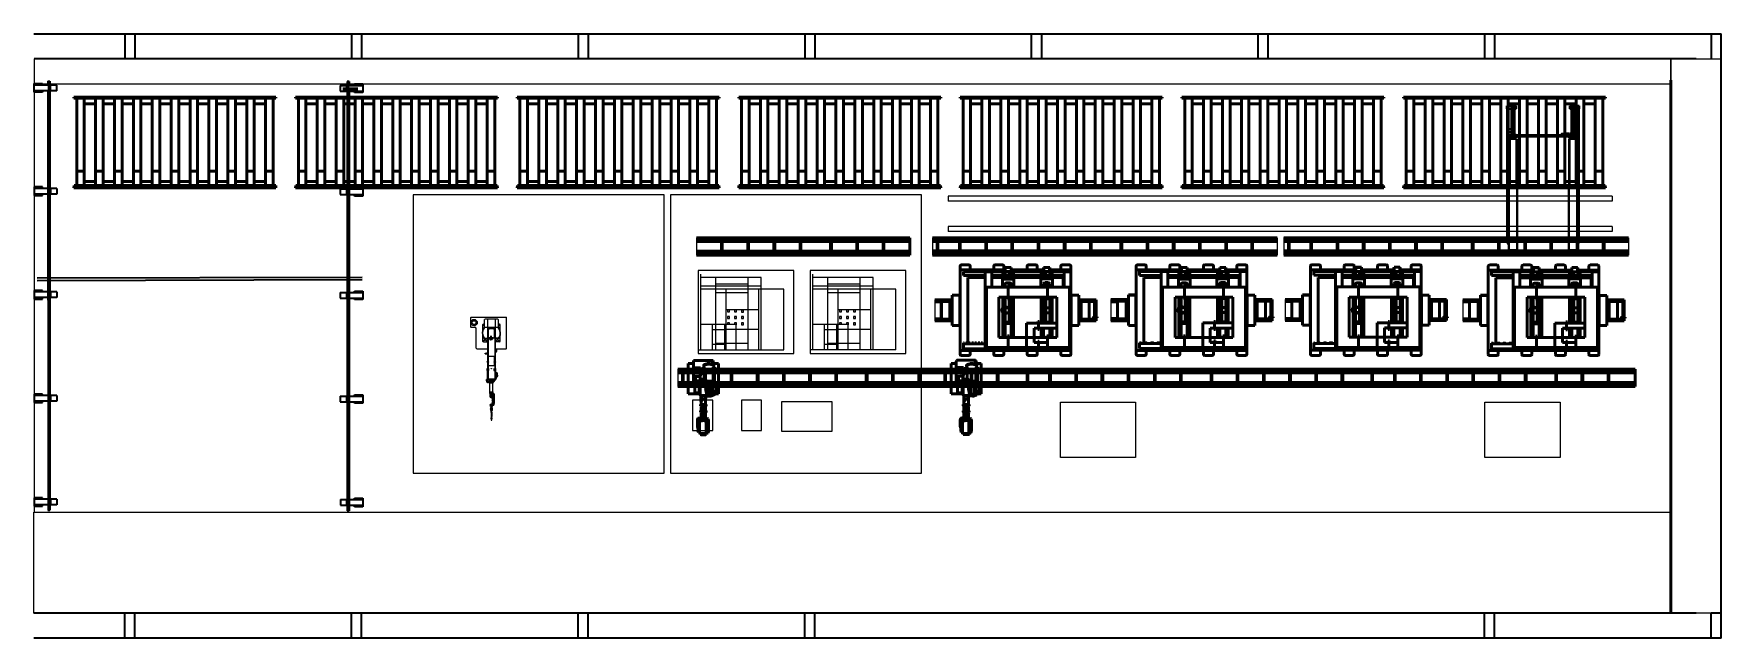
# Model space of a CAD drawing. Header units: millimetres. Extents: x 11 to 67028, y -2 to 23998.
import ezdxf
from ezdxf.lldxf.tags import DXFTag

# ---------------------------------------------------------------- set-up
doc = ezdxf.new("R2010")
doc.units = ezdxf.units.MM
for name, color, linetype in [('8.F5868.12XN.XXX', 7, 'Continuous'), ('M12开关支架1', 7, 'Continuous'), ('MONTAGELEISTE_00', 7, 'Continuous'), ('MT-ROHR_0088331~', 7, 'Continuous'), ('MT1_0060061~011_', 7, 'Continuous'), ('R37短板1', 7, 'Continuous'), ('SK372.1-90LP_4BR', 7, 'Continuous'), ('ST-1_0060062~011', 7, 'Continuous'), ('ZAPFENKREUZ_0060', 7, 'Continuous'), ('上叉拖链连接板', 7, 'Continuous'), ('下叉1', 7, 'Continuous'), ('下叉拖链连接板', 7, 'Continuous'), ('中叉11', 7, 'Continuous'), ('单深麦道齿轮箱侧板211', 7, 'Continuous'), ('底板1', 7, 'Continuous'), ('德马', 7, 'Continuous'), ('折弯模拟折弯上叉', 7, 'Continuous'), ('拖链下叉中间支撑板', 7, 'Continuous'), ('拼接长板1', 7, 'Continuous'), ('模拟拖链', 7, 'Continuous'), ('法兰盘底板1', 7, 'Continuous'), ('法兰盘盖板1', 7, 'Continuous'), ('竖放护罩1_STANDARD', 7, 'Continuous'), ('编码器链接', 7, 'Continuous'), ('销轴隔套1_95', 7, 'Continuous')]:
    doc.layers.add(name, color=color, linetype=linetype)
for name, color, linetype, lineweight in [('cu', 7, 'Continuous', 35), ('图层1', 2, 'Continuous', 35), ('图层5', 4, 'Continuous', 35)]:
    doc.layers.add(name, color=color, linetype=linetype, lineweight=lineweight)
tags = doc.linetypes.add('PHANTOM2', pattern=[31.75, 15.875, -3.175, 3.175, -3.175, 3.175, -3.175]).pattern_tags.tags
tags[14:15] = [DXFTag(74, 4), DXFTag(75, 0), DXFTag(340, '0'), DXFTag(46, 0.0), DXFTag(50, 0.0), DXFTag(44, 0.0), DXFTag(45, 0.0)]
tags[12:13] = [DXFTag(74, 4), DXFTag(75, 0), DXFTag(340, '0'), DXFTag(46, 0.0), DXFTag(50, 0.0), DXFTag(44, 0.0), DXFTag(45, 0.0)]
tags[10:11] = [DXFTag(74, 4), DXFTag(75, 0), DXFTag(340, '0'), DXFTag(46, 0.0), DXFTag(50, 0.0), DXFTag(44, 0.0), DXFTag(45, 0.0)]
tags[8:9] = [DXFTag(74, 4), DXFTag(75, 0), DXFTag(340, '0'), DXFTag(46, 0.0), DXFTag(50, 0.0), DXFTag(44, 0.0), DXFTag(45, 0.0)]
tags[6:7] = [DXFTag(74, 4), DXFTag(75, 0), DXFTag(340, '0'), DXFTag(46, 0.0), DXFTag(50, 0.0), DXFTag(44, 0.0), DXFTag(45, 0.0)]
tags[4:5] = [DXFTag(74, 4), DXFTag(75, 0), DXFTag(340, '0'), DXFTag(46, 0.0), DXFTag(50, 0.0), DXFTag(44, 0.0), DXFTag(45, 0.0)]

msp = doc.modelspace()

# ---------------------------------------------------------------- linework, layer by layer
for p, q in [((27, 22998), (27, 4998)), ((65028, 4998), (65028, 21998, -7994043)), ((26336, 15894), (26336, 15203)), ((35702, 15901), (35702, 15209)), ((49393, 15900), (49393, 15209)), ((49656, 15903), (49656, 15211)), ((63347, 15901), (63347, 15211)), ((25589, 10683), (25589, 9992)), ((26978, 9447), (26178, 9447)), ((26178, 9447), (26178, 8247)), ((26978, 8247), (26978, 9447)), ((28919, 9447), (28119, 9447)), ((28119, 9447), (28119, 8247)), ((28919, 8247), (28919, 9447)), ((29717, 8206), (29717, 9399)), ((29717, 9399), (31703, 9399)), ((31703, 9399), (31703, 8206)), ((18169, 8993), (18204, 8993)), ((40781, 7173), (40781, 9366)), ((40781, 9366), (43767, 9366)), ((43767, 9366), (43767, 7173)), ((57642, 7173), (57642, 9366)), ((57642, 9366), (60628, 9366)), ((60628, 9366), (60628, 7173)), ((26178, 8247), (26978, 8247)), ((28119, 8247), (28919, 8247)), ((31703, 8206), (29717, 8206)), ((43767, 7173), (40781, 7173)), ((60628, 7173), (57642, 7173))]:
    msp.add_line(p, q)
at = {"color": 7, "linetype": 'Continuous', "lineweight": 50}
for p, q in [((65027, 998), (65027, 22161)), ((9629, 21477), (1609, 21477)), ((1609, 21477), (1609, 21437)), ((9629, 21437), (9629, 21477)), ((18429, 21477), (10409, 21477)), ((10409, 21477), (10409, 21437)), ((12283, 21815), (12878, 21815)), ((18429, 21437), (18429, 21477)), ((27229, 21477), (19209, 21477)), ((19209, 21477), (19209, 21437)), ((27229, 21437), (27229, 21477)), ((36029, 21477), (28009, 21477)), ((28009, 21477), (28009, 21437)), ((36029, 21437), (36029, 21477)), ((44829, 21477), (36809, 21477)), ((36809, 21477), (36809, 21437)), ((44829, 21437), (44829, 21477)), ((53629, 21477), (45609, 21477)), ((45609, 21477), (45609, 21437)), ((53629, 21437), (53629, 21477)), ((62429, 21477), (54409, 21477)), ((54409, 21477), (54409, 21437)), ((62429, 21437), (62429, 21477)), ((9629, 21437), (1609, 21437)), ((1719, 21436), (1719, 18596)), ((2019, 18596), (2019, 21436)), ((2469, 21217), (2019, 21217)), ((2469, 21436), (2469, 18596)), ((2769, 18596), (2769, 21436)), ((3219, 21217), (2769, 21217)), ((3219, 21436), (3219, 18596)), ((3519, 18596), (3519, 21436)), ((3969, 21217), (3519, 21217)), ((3969, 21436), (3969, 18596)), ((4269, 18596), (4269, 21436)), ((4719, 21217), (4269, 21217)), ((4719, 21436), (4719, 18596)), ((5019, 18596), (5019, 21436)), ((5469, 21217), (5019, 21217)), ((5469, 21436), (5469, 18596)), ((5769, 18596), (5769, 21436)), ((6219, 21217), (5769, 21217)), ((6219, 21436), (6219, 18596)), ((6519, 18596), (6519, 21436)), ((6969, 21217), (6519, 21217)), ((6969, 21436), (6969, 18596)), ((7269, 18596), (7269, 21436)), ((7719, 21217), (7269, 21217)), ((7719, 21436), (7719, 18596)), ((8019, 18596), (8019, 21436)), ((8469, 21217), (8019, 21217)), ((8469, 21436), (8469, 18596)), ((8769, 18596), (8769, 21436)), ((9219, 21217), (8769, 21217)), ((9219, 21436), (9219, 18596)), ((9519, 18596), (9519, 21436)), ((18429, 21437), (10409, 21437)), ((10519, 21436), (10519, 18596)), ((10819, 18596), (10819, 21436)), ((11269, 21217), (10819, 21217)), ((11269, 21436), (11269, 18596)), ((11569, 18596), (11569, 21436)), ((12019, 21217), (11569, 21217)), ((12019, 21436), (12019, 18596)), ((12319, 18596), (12319, 21436)), ((12769, 21217), (12319, 21217)), ((12769, 21436), (12769, 18596)), ((13069, 18596), (13069, 21436)), ((13519, 21217), (13069, 21217)), ((13519, 21436), (13519, 18596)), ((13819, 18596), (13819, 21436)), ((14269, 21217), (13819, 21217)), ((14269, 21436), (14269, 18596)), ((14569, 18596), (14569, 21436)), ((15019, 21217), (14569, 21217)), ((15019, 21436), (15019, 18596)), ((15319, 18596), (15319, 21436)), ((15769, 21217), (15319, 21217)), ((15769, 21436), (15769, 18596)), ((16069, 18596), (16069, 21436)), ((16519, 21217), (16069, 21217)), ((16519, 21436), (16519, 18596)), ((16819, 18596), (16819, 21436)), ((17269, 21217), (16819, 21217)), ((17269, 21436), (17269, 18596)), ((17569, 18596), (17569, 21436)), ((18019, 21217), (17569, 21217)), ((18019, 21436), (18019, 18596)), ((18319, 18596), (18319, 21436)), ((27229, 21437), (19209, 21437)), ((19319, 21436), (19319, 18596)), ((19619, 18596), (19619, 21436)), ((20069, 21217), (19619, 21217)), ((20069, 21436), (20069, 18596)), ((20369, 18596), (20369, 21436)), ((20819, 21217), (20369, 21217)), ((20819, 21436), (20819, 18596)), ((21119, 18596), (21119, 21436)), ((21569, 21217), (21119, 21217)), ((21569, 21436), (21569, 18596)), ((21869, 18596), (21869, 21436)), ((22319, 21217), (21869, 21217)), ((22319, 21436), (22319, 18596)), ((22619, 18596), (22619, 21436)), ((23069, 21217), (22619, 21217)), ((23069, 21436), (23069, 18596)), ((23369, 18596), (23369, 21436)), ((23819, 21217), (23369, 21217)), ((23819, 21436), (23819, 18596)), ((24119, 18596), (24119, 21436)), ((24569, 21217), (24119, 21217)), ((24569, 21436), (24569, 18596)), ((24869, 18596), (24869, 21436)), ((25319, 21217), (24869, 21217)), ((25319, 21436), (25319, 18596)), ((25619, 18596), (25619, 21436)), ((26069, 21217), (25619, 21217)), ((26069, 21436), (26069, 18596)), ((26369, 18596), (26369, 21436)), ((26819, 21217), (26369, 21217)), ((26819, 21436), (26819, 18596)), ((27119, 18596), (27119, 21436)), ((36029, 21437), (28009, 21437)), ((28119, 21436), (28119, 18596)), ((28419, 18596), (28419, 21436)), ((28869, 21217), (28419, 21217)), ((28869, 21436), (28869, 18596)), ((29169, 18596), (29169, 21436)), ((29619, 21217), (29169, 21217)), ((29619, 21436), (29619, 18596)), ((29919, 18596), (29919, 21436)), ((30369, 21217), (29919, 21217)), ((30369, 21436), (30369, 18596)), ((30669, 18596), (30669, 21436)), ((31119, 21217), (30669, 21217)), ((31119, 21436), (31119, 18596)), ((31419, 18596), (31419, 21436)), ((31869, 21217), (31419, 21217)), ((31869, 21436), (31869, 18596)), ((32169, 18596), (32169, 21436)), ((32619, 21217), (32169, 21217)), ((32619, 21436), (32619, 18596)), ((32919, 18596), (32919, 21436)), ((33369, 21217), (32919, 21217)), ((33369, 21436), (33369, 18596)), ((33669, 18596), (33669, 21436)), ((34119, 21217), (33669, 21217)), ((34119, 21436), (34119, 18596)), ((34419, 18596), (34419, 21436)), ((34869, 21217), (34419, 21217)), ((34869, 21436), (34869, 18596)), ((35169, 18596), (35169, 21436)), ((35619, 21217), (35169, 21217)), ((35619, 21436), (35619, 18596)), ((35919, 18596), (35919, 21436)), ((44829, 21437), (36809, 21437)), ((36919, 21436), (36919, 18596)), ((37219, 18596), (37219, 21436)), ((37669, 21217), (37219, 21217)), ((37669, 21436), (37669, 18596)), ((37969, 18596), (37969, 21436)), ((38419, 21217), (37969, 21217)), ((38419, 21436), (38419, 18596)), ((38719, 18596), (38719, 21436)), ((39169, 21217), (38719, 21217)), ((39169, 21436), (39169, 18596)), ((39469, 18596), (39469, 21436)), ((39919, 21217), (39469, 21217)), ((39919, 21436), (39919, 18596)), ((40219, 18596), (40219, 21436)), ((40669, 21217), (40219, 21217)), ((40669, 21436), (40669, 18596)), ((40969, 18596), (40969, 21436)), ((41419, 21217), (40969, 21217)), ((41419, 21436), (41419, 18596)), ((41719, 18596), (41719, 21436)), ((42169, 21217), (41719, 21217)), ((42169, 21436), (42169, 18596)), ((42469, 18596), (42469, 21436)), ((42919, 21217), (42469, 21217)), ((42919, 21436), (42919, 18596)), ((43219, 18596), (43219, 21436)), ((43669, 21217), (43219, 21217)), ((43669, 21436), (43669, 18596)), ((43969, 18596), (43969, 21436)), ((44419, 21217), (43969, 21217)), ((44419, 21436), (44419, 18596)), ((44719, 18596), (44719, 21436)), ((53629, 21437), (45609, 21437)), ((45719, 21436), (45719, 18596)), ((46019, 18596), (46019, 21436)), ((46469, 21217), (46019, 21217)), ((46469, 21436), (46469, 18596)), ((46769, 18596), (46769, 21436)), ((47219, 21217), (46769, 21217)), ((47219, 21436), (47219, 18596)), ((47519, 18596), (47519, 21436)), ((47969, 21217), (47519, 21217)), ((47969, 21436), (47969, 18596)), ((48269, 18596), (48269, 21436)), ((48719, 21217), (48269, 21217)), ((48719, 21436), (48719, 18596)), ((49019, 18596), (49019, 21436)), ((49469, 21217), (49019, 21217)), ((49469, 21436), (49469, 18596)), ((49769, 18596), (49769, 21436)), ((50219, 21217), (49769, 21217)), ((50219, 21436), (50219, 18596)), ((50519, 18596), (50519, 21436)), ((50969, 21217), (50519, 21217)), ((50969, 21436), (50969, 18596)), ((51269, 18596), (51269, 21436)), ((51719, 21217), (51269, 21217)), ((51719, 21436), (51719, 18596)), ((52019, 18596), (52019, 21436)), ((52469, 21217), (52019, 21217)), ((52469, 21436), (52469, 18596)), ((52769, 18596), (52769, 21436)), ((53219, 21217), (52769, 21217)), ((53219, 21436), (53219, 18596)), ((53519, 18596), (53519, 21436)), ((62429, 21437), (54409, 21437)), ((54519, 21436), (54519, 18596)), ((54819, 18596), (54819, 21436)), ((55269, 21217), (54819, 21217)), ((55269, 21436), (55269, 18596)), ((55569, 18596), (55569, 21436)), ((56019, 21217), (55569, 21217)), ((56019, 21436), (56019, 18596)), ((56319, 18596), (56319, 21436)), ((56769, 21217), (56319, 21217)), ((56769, 21436), (56769, 18596)), ((57069, 18596), (57069, 21436)), ((57519, 21217), (57069, 21217)), ((57519, 21436), (57519, 18596)), ((57819, 18596), (57819, 21436)), ((58269, 21217), (57819, 21217)), ((58269, 21436), (58269, 18596)), ((58569, 18596), (58569, 21436)), ((59019, 21217), (58569, 21217)), ((59019, 21436), (59019, 18596)), ((59319, 18596), (59319, 21436)), ((59769, 21217), (59319, 21217)), ((59769, 21436), (59769, 18596)), ((60069, 18596), (60069, 21436)), ((60519, 21217), (60069, 21217)), ((60519, 21436), (60519, 18596)), ((60819, 18596), (60819, 21436)), ((61269, 21217), (60819, 21217)), ((61269, 21436), (61269, 18596)), ((61569, 18596), (61569, 21436)), ((62019, 21217), (61569, 21217)), ((62019, 21436), (62019, 18596)), ((62319, 18596), (62319, 21436)), ((1719, 18591), (1719, 18546)), ((1719, 18546), (1719, 18006)), ((1719, 18546), (2019, 18546)), ((2468, 18137), (2018, 18137)), ((2019, 18546), (2019, 18591)), ((2019, 18006), (2019, 18546)), ((2469, 18591), (2469, 18546)), ((2469, 18546), (2469, 18006)), ((2469, 18546), (2769, 18546)), ((2769, 18546), (2769, 18591)), ((2769, 18006), (2769, 18546)), ((3219, 18137), (2769, 18137)), ((3219, 18591), (3219, 18546)), ((3219, 18546), (3219, 18006)), ((3219, 18546), (3519, 18546)), ((3519, 18546), (3519, 18591)), ((3519, 18006), (3519, 18546)), ((3969, 18137), (3519, 18137)), ((3969, 18591), (3969, 18546)), ((3969, 18546), (3969, 18006)), ((3969, 18546), (4269, 18546)), ((4269, 18546), (4269, 18591)), ((4269, 18006), (4269, 18546)), ((4719, 18137), (4269, 18137)), ((4719, 18591), (4719, 18546)), ((4719, 18546), (4719, 18006)), ((4719, 18546), (5019, 18546)), ((5019, 18546), (5019, 18591)), ((5019, 18006), (5019, 18546)), ((5469, 18137), (5019, 18137)), ((5469, 18591), (5469, 18546)), ((5469, 18546), (5469, 18006)), ((5469, 18546), (5769, 18546)), ((5769, 18546), (5769, 18591)), ((5769, 18006), (5769, 18546)), ((6219, 18137), (5769, 18137)), ((6219, 18591), (6219, 18546)), ((6219, 18546), (6219, 18006)), ((6219, 18546), (6519, 18546)), ((6519, 18546), (6519, 18591)), ((6519, 18006), (6519, 18546)), ((6519, 18137), (6969, 18137)), ((6969, 18591), (6969, 18546)), ((6969, 18546), (6969, 18006)), ((6969, 18546), (7269, 18546)), ((7269, 18546), (7269, 18591)), ((7269, 18006), (7269, 18546)), ((7719, 18137), (7269, 18137)), ((7719, 18591), (7719, 18546)), ((7719, 18546), (7719, 18006)), ((7719, 18546), (8019, 18546)), ((8019, 18546), (8019, 18591)), ((8019, 18006), (8019, 18546)), ((8469, 18137), (8019, 18137)), ((8469, 18591), (8469, 18546)), ((8469, 18546), (8469, 18006)), ((8469, 18546), (8769, 18546)), ((8769, 18546), (8769, 18591)), ((8769, 18006), (8769, 18546)), ((9219, 18137), (8769, 18137)), ((9219, 18591), (9219, 18546)), ((9219, 18546), (9219, 18006)), ((9219, 18546), (9519, 18546)), ((9519, 18546), (9519, 18591)), ((9519, 18006), (9519, 18546)), ((10519, 18591), (10519, 18546)), ((10519, 18546), (10519, 18006)), ((10519, 18546), (10819, 18546)), ((11268, 18137), (10818, 18137)), ((10819, 18546), (10819, 18591)), ((10819, 18006), (10819, 18546)), ((11269, 18591), (11269, 18546)), ((11269, 18546), (11269, 18006)), ((11269, 18546), (11569, 18546)), ((11569, 18546), (11569, 18591)), ((11569, 18006), (11569, 18546)), ((12019, 18137), (11569, 18137)), ((12019, 18591), (12019, 18546)), ((12019, 18546), (12019, 18006)), ((12019, 18546), (12319, 18546)), ((12319, 18546), (12319, 18591)), ((12319, 18006), (12319, 18546)), ((12769, 18137), (12319, 18137)), ((12769, 18591), (12769, 18546)), ((12769, 18546), (12769, 18006)), ((12769, 18546), (13069, 18546)), ((13069, 18546), (13069, 18591)), ((13069, 18006), (13069, 18546)), ((13519, 18137), (13069, 18137)), ((13519, 18591), (13519, 18546)), ((13519, 18546), (13519, 18006)), ((13519, 18546), (13819, 18546)), ((13819, 18546), (13819, 18591)), ((13819, 18006), (13819, 18546)), ((14269, 18137), (13819, 18137)), ((14269, 18591), (14269, 18546)), ((14269, 18546), (14269, 18006)), ((14269, 18546), (14569, 18546)), ((14569, 18546), (14569, 18591)), ((14569, 18006), (14569, 18546)), ((15019, 18137), (14569, 18137)), ((15019, 18591), (15019, 18546)), ((15019, 18546), (15019, 18006)), ((15019, 18546), (15319, 18546)), ((15319, 18546), (15319, 18591)), ((15319, 18006), (15319, 18546)), ((15319, 18137), (15769, 18137)), ((15769, 18591), (15769, 18546)), ((15769, 18546), (15769, 18006)), ((15769, 18546), (16069, 18546)), ((16069, 18546), (16069, 18591)), ((16069, 18006), (16069, 18546)), ((16519, 18137), (16069, 18137)), ((16519, 18591), (16519, 18546)), ((16519, 18546), (16519, 18006)), ((16519, 18546), (16819, 18546)), ((16819, 18546), (16819, 18591)), ((16819, 18006), (16819, 18546)), ((17269, 18137), (16819, 18137)), ((17269, 18591), (17269, 18546)), ((17269, 18546), (17269, 18006)), ((17269, 18546), (17569, 18546)), ((17569, 18546), (17569, 18591)), ((17569, 18006), (17569, 18546)), ((18019, 18137), (17569, 18137)), ((18019, 18591), (18019, 18546)), ((18019, 18546), (18019, 18006)), ((18019, 18546), (18319, 18546)), ((18319, 18546), (18319, 18591)), ((18319, 18006), (18319, 18546)), ((19319, 18591), (19319, 18546)), ((19319, 18546), (19319, 18006)), ((19319, 18546), (19619, 18546)), ((20068, 18137), (19618, 18137)), ((19619, 18546), (19619, 18591)), ((19619, 18006), (19619, 18546)), ((20069, 18591), (20069, 18546)), ((20069, 18546), (20069, 18006)), ((20069, 18546), (20369, 18546)), ((20369, 18546), (20369, 18591)), ((20369, 18006), (20369, 18546)), ((20819, 18137), (20369, 18137)), ((20819, 18591), (20819, 18546)), ((20819, 18546), (20819, 18006)), ((20819, 18546), (21119, 18546)), ((21119, 18546), (21119, 18591)), ((21119, 18006), (21119, 18546)), ((21569, 18137), (21119, 18137)), ((21569, 18591), (21569, 18546)), ((21569, 18546), (21569, 18006)), ((21569, 18546), (21869, 18546)), ((21869, 18546), (21869, 18591)), ((21869, 18006), (21869, 18546)), ((22319, 18137), (21869, 18137)), ((22319, 18591), (22319, 18546)), ((22319, 18546), (22319, 18006)), ((22319, 18546), (22619, 18546)), ((22619, 18546), (22619, 18591)), ((22619, 18006), (22619, 18546)), ((23069, 18137), (22619, 18137)), ((23069, 18591), (23069, 18546)), ((23069, 18546), (23069, 18006)), ((23069, 18546), (23369, 18546)), ((23369, 18546), (23369, 18591)), ((23369, 18006), (23369, 18546)), ((23819, 18137), (23369, 18137)), ((23819, 18591), (23819, 18546)), ((23819, 18546), (23819, 18006)), ((23819, 18546), (24119, 18546)), ((24119, 18546), (24119, 18591)), ((24119, 18006), (24119, 18546)), ((24119, 18137), (24569, 18137)), ((24569, 18591), (24569, 18546)), ((24569, 18546), (24569, 18006)), ((24569, 18546), (24869, 18546)), ((24869, 18546), (24869, 18591)), ((24869, 18006), (24869, 18546)), ((25319, 18137), (24869, 18137)), ((25319, 18591), (25319, 18546)), ((25319, 18546), (25319, 18006)), ((25319, 18546), (25619, 18546)), ((25619, 18546), (25619, 18591)), ((25619, 18006), (25619, 18546)), ((26069, 18137), (25619, 18137)), ((26069, 18591), (26069, 18546)), ((26069, 18546), (26069, 18006)), ((26069, 18546), (26369, 18546)), ((26369, 18546), (26369, 18591)), ((26369, 18006), (26369, 18546)), ((26819, 18137), (26369, 18137)), ((26819, 18591), (26819, 18546)), ((26819, 18546), (26819, 18006)), ((26819, 18546), (27119, 18546)), ((27119, 18546), (27119, 18591)), ((27119, 18006), (27119, 18546)), ((28119, 18591), (28119, 18546)), ((28119, 18546), (28119, 18006)), ((28119, 18546), (28419, 18546)), ((28868, 18137), (28418, 18137)), ((28419, 18546), (28419, 18591)), ((28419, 18006), (28419, 18546)), ((28869, 18591), (28869, 18546)), ((28869, 18546), (28869, 18006)), ((28869, 18546), (29169, 18546)), ((29169, 18546), (29169, 18591)), ((29169, 18006), (29169, 18546)), ((29619, 18137), (29169, 18137)), ((29619, 18591), (29619, 18546)), ((29619, 18546), (29619, 18006)), ((29619, 18546), (29919, 18546)), ((29919, 18546), (29919, 18591)), ((29919, 18006), (29919, 18546)), ((30369, 18137), (29919, 18137)), ((30369, 18591), (30369, 18546)), ((30369, 18546), (30369, 18006)), ((30369, 18546), (30669, 18546)), ((30669, 18546), (30669, 18591)), ((30669, 18006), (30669, 18546)), ((31119, 18137), (30669, 18137)), ((31119, 18591), (31119, 18546)), ((31119, 18546), (31119, 18006)), ((31119, 18546), (31419, 18546)), ((31419, 18546), (31419, 18591)), ((31419, 18006), (31419, 18546)), ((31869, 18137), (31419, 18137)), ((31869, 18591), (31869, 18546)), ((31869, 18546), (31869, 18006)), ((31869, 18546), (32169, 18546)), ((32169, 18546), (32169, 18591)), ((32169, 18006), (32169, 18546)), ((32619, 18137), (32169, 18137)), ((32619, 18591), (32619, 18546)), ((32619, 18546), (32619, 18006)), ((32619, 18546), (32919, 18546)), ((32919, 18546), (32919, 18591)), ((32919, 18006), (32919, 18546)), ((32919, 18137), (33369, 18137)), ((33369, 18591), (33369, 18546)), ((33369, 18546), (33369, 18006)), ((33369, 18546), (33669, 18546)), ((33669, 18546), (33669, 18591)), ((33669, 18006), (33669, 18546)), ((34119, 18137), (33669, 18137)), ((34119, 18591), (34119, 18546)), ((34119, 18546), (34119, 18006)), ((34119, 18546), (34419, 18546)), ((34419, 18546), (34419, 18591)), ((34419, 18006), (34419, 18546)), ((34869, 18137), (34419, 18137)), ((34869, 18591), (34869, 18546)), ((34869, 18546), (34869, 18006)), ((34869, 18546), (35169, 18546)), ((35169, 18546), (35169, 18591)), ((35169, 18006), (35169, 18546)), ((35619, 18137), (35169, 18137)), ((35619, 18591), (35619, 18546)), ((35619, 18546), (35619, 18006)), ((35619, 18546), (35919, 18546)), ((35919, 18546), (35919, 18591)), ((35919, 18006), (35919, 18546)), ((36919, 18591), (36919, 18546)), ((36919, 18546), (36919, 18006)), ((36919, 18546), (37219, 18546)), ((37668, 18137), (37218, 18137)), ((37219, 18546), (37219, 18591)), ((37219, 18006), (37219, 18546)), ((37669, 18591), (37669, 18546)), ((37669, 18546), (37669, 18006)), ((37669, 18546), (37969, 18546)), ((37969, 18546), (37969, 18591)), ((37969, 18006), (37969, 18546)), ((38419, 18137), (37969, 18137)), ((38419, 18591), (38419, 18546)), ((38419, 18546), (38419, 18006)), ((38419, 18546), (38719, 18546)), ((38719, 18546), (38719, 18591)), ((38719, 18006), (38719, 18546)), ((39169, 18137), (38719, 18137)), ((39169, 18591), (39169, 18546)), ((39169, 18546), (39169, 18006)), ((39169, 18546), (39469, 18546)), ((39469, 18546), (39469, 18591)), ((39469, 18006), (39469, 18546)), ((39919, 18137), (39469, 18137)), ((39919, 18591), (39919, 18546)), ((39919, 18546), (39919, 18006)), ((39919, 18546), (40219, 18546)), ((40219, 18546), (40219, 18591)), ((40219, 18006), (40219, 18546)), ((40669, 18137), (40219, 18137)), ((40669, 18591), (40669, 18546)), ((40669, 18546), (40669, 18006)), ((40669, 18546), (40969, 18546)), ((40969, 18546), (40969, 18591)), ((40969, 18006), (40969, 18546)), ((41419, 18137), (40969, 18137)), ((41419, 18591), (41419, 18546)), ((41419, 18546), (41419, 18006)), ((41419, 18546), (41719, 18546)), ((41719, 18546), (41719, 18591)), ((41719, 18006), (41719, 18546)), ((41719, 18137), (42169, 18137)), ((42169, 18591), (42169, 18546)), ((42169, 18546), (42169, 18006)), ((42169, 18546), (42469, 18546)), ((42469, 18546), (42469, 18591)), ((42469, 18006), (42469, 18546)), ((42919, 18137), (42469, 18137)), ((42919, 18591), (42919, 18546)), ((42919, 18546), (42919, 18006)), ((42919, 18546), (43219, 18546)), ((43219, 18546), (43219, 18591)), ((43219, 18006), (43219, 18546)), ((43669, 18137), (43219, 18137)), ((43669, 18591), (43669, 18546)), ((43669, 18546), (43669, 18006)), ((43669, 18546), (43969, 18546)), ((43969, 18546), (43969, 18591)), ((43969, 18006), (43969, 18546)), ((44419, 18137), (43969, 18137)), ((44419, 18591), (44419, 18546)), ((44419, 18546), (44419, 18006)), ((44419, 18546), (44719, 18546)), ((44719, 18546), (44719, 18591)), ((44719, 18006), (44719, 18546)), ((45719, 18591), (45719, 18546)), ((45719, 18546), (45719, 18006)), ((45719, 18546), (46019, 18546)), ((46468, 18137), (46018, 18137)), ((46019, 18546), (46019, 18591)), ((46019, 18006), (46019, 18546)), ((46469, 18591), (46469, 18546)), ((46469, 18546), (46469, 18006)), ((46469, 18546), (46769, 18546)), ((46769, 18546), (46769, 18591)), ((46769, 18006), (46769, 18546)), ((47219, 18137), (46769, 18137)), ((47219, 18591), (47219, 18546)), ((47219, 18546), (47219, 18006)), ((47219, 18546), (47519, 18546)), ((47519, 18546), (47519, 18591)), ((47519, 18006), (47519, 18546)), ((47969, 18137), (47519, 18137)), ((47969, 18591), (47969, 18546)), ((47969, 18546), (47969, 18006)), ((47969, 18546), (48269, 18546)), ((48269, 18546), (48269, 18591)), ((48269, 18006), (48269, 18546)), ((48719, 18137), (48269, 18137)), ((48719, 18591), (48719, 18546)), ((48719, 18546), (48719, 18006)), ((48719, 18546), (49019, 18546)), ((49019, 18546), (49019, 18591)), ((49019, 18006), (49019, 18546)), ((49469, 18137), (49019, 18137)), ((49469, 18591), (49469, 18546)), ((49469, 18546), (49469, 18006)), ((49469, 18546), (49769, 18546)), ((49769, 18546), (49769, 18591)), ((49769, 18006), (49769, 18546)), ((50219, 18137), (49769, 18137)), ((50219, 18591), (50219, 18546)), ((50219, 18546), (50219, 18006)), ((50219, 18546), (50519, 18546)), ((50519, 18546), (50519, 18591)), ((50519, 18006), (50519, 18546)), ((50519, 18137), (50969, 18137)), ((50969, 18591), (50969, 18546)), ((50969, 18546), (50969, 18006)), ((50969, 18546), (51269, 18546)), ((51269, 18546), (51269, 18591)), ((51269, 18006), (51269, 18546)), ((51719, 18137), (51269, 18137)), ((51719, 18591), (51719, 18546)), ((51719, 18546), (51719, 18006)), ((51719, 18546), (52019, 18546)), ((52019, 18546), (52019, 18591)), ((52019, 18006), (52019, 18546)), ((52469, 18137), (52019, 18137)), ((52469, 18591), (52469, 18546)), ((52469, 18546), (52469, 18006)), ((52469, 18546), (52769, 18546)), ((52769, 18546), (52769, 18591)), ((52769, 18006), (52769, 18546)), ((53219, 18137), (52769, 18137)), ((53219, 18591), (53219, 18546)), ((53219, 18546), (53219, 18006)), ((53219, 18546), (53519, 18546)), ((53519, 18546), (53519, 18591)), ((53519, 18006), (53519, 18546)), ((54519, 18591), (54519, 18546)), ((54519, 18546), (54519, 18006)), ((54519, 18546), (54819, 18546)), ((55268, 18137), (54818, 18137)), ((54819, 18546), (54819, 18591)), ((54819, 18006), (54819, 18546)), ((55269, 18591), (55269, 18546)), ((55269, 18546), (55269, 18006)), ((55269, 18546), (55569, 18546)), ((55569, 18546), (55569, 18591)), ((55569, 18006), (55569, 18546)), ((56019, 18137), (55569, 18137)), ((56019, 18591), (56019, 18546)), ((56019, 18546), (56019, 18006)), ((56019, 18546), (56319, 18546)), ((56319, 18546), (56319, 18591)), ((56319, 18006), (56319, 18546)), ((56769, 18137), (56319, 18137)), ((56769, 18591), (56769, 18546)), ((56769, 18546), (56769, 18006)), ((56769, 18546), (57069, 18546)), ((57069, 18546), (57069, 18591)), ((57069, 18006), (57069, 18546)), ((57519, 18137), (57069, 18137)), ((57519, 18591), (57519, 18546)), ((57519, 18546), (57519, 18006)), ((57519, 18546), (57819, 18546)), ((57819, 18546), (57819, 18591)), ((57819, 18006), (57819, 18546)), ((58269, 18137), (57819, 18137)), ((58269, 18591), (58269, 18546)), ((58269, 18546), (58269, 18006)), ((58269, 18546), (58569, 18546)), ((58569, 18546), (58569, 18591)), ((58569, 18006), (58569, 18546)), ((59019, 18137), (58569, 18137)), ((59019, 18591), (59019, 18546)), ((59019, 18546), (59019, 18006)), ((59019, 18546), (59319, 18546)), ((59319, 18546), (59319, 18591)), ((59319, 18006), (59319, 18546)), ((59319, 18137), (59769, 18137)), ((59769, 18591), (59769, 18546)), ((59769, 18546), (59769, 18006)), ((59769, 18546), (60069, 18546)), ((60069, 18546), (60069, 18591)), ((60069, 18006), (60069, 18546)), ((60519, 18137), (60069, 18137)), ((60519, 18591), (60519, 18546)), ((60519, 18546), (60519, 18006)), ((60519, 18546), (60819, 18546)), ((60819, 18546), (60819, 18591)), ((60819, 18006), (60819, 18546)), ((61269, 18137), (60819, 18137)), ((61269, 18591), (61269, 18546)), ((61269, 18546), (61269, 18006)), ((61269, 18546), (61569, 18546)), ((61569, 18546), (61569, 18591)), ((61569, 18006), (61569, 18546)), ((62019, 18137), (61569, 18137)), ((62019, 18591), (62019, 18546)), ((62019, 18546), (62019, 18006)), ((62019, 18546), (62319, 18546)), ((62319, 18546), (62319, 18591)), ((62319, 18006), (62319, 18546)), ((1619, 17917), (1609, 17917)), ((1609, 17917), (1609, 17877)), ((9629, 17877), (1609, 17877)), ((1619, 17915), (1619, 17977)), ((9619, 17977), (1619, 17977)), ((9619, 17915), (1619, 17915)), ((9619, 17977), (9619, 17917)), ((9619, 17917), (9629, 17917)), ((9629, 17877), (9629, 17917)), ((10419, 17917), (10409, 17917)), ((10409, 17917), (10409, 17877)), ((18429, 17877), (10409, 17877)), ((10419, 17915), (10419, 17977)), ((18419, 17977), (10419, 17977)), ((18419, 17915), (10419, 17915)), ((18419, 17977), (18419, 17917)), ((18419, 17917), (18429, 17917)), ((18429, 17877), (18429, 17917)), ((19219, 17917), (19209, 17917)), ((19209, 17917), (19209, 17877)), ((27229, 17877), (19209, 17877)), ((19219, 17915), (19219, 17977)), ((27219, 17977), (19219, 17977)), ((27219, 17915), (19219, 17915)), ((27219, 17977), (27219, 17917)), ((27219, 17917), (27229, 17917)), ((27229, 17877), (27229, 17917)), ((28019, 17917), (28009, 17917)), ((28009, 17917), (28009, 17877)), ((36029, 17877), (28009, 17877)), ((28019, 17915), (28019, 17977)), ((36019, 17977), (28019, 17977)), ((36019, 17915), (28019, 17915)), ((36019, 17977), (36019, 17917)), ((36019, 17917), (36029, 17917)), ((36029, 17877), (36029, 17917)), ((36819, 17917), (36809, 17917)), ((36809, 17917), (36809, 17877)), ((44829, 17877), (36809, 17877)), ((36819, 17915), (36819, 17977)), ((44819, 17977), (36819, 17977)), ((44819, 17915), (36819, 17915)), ((44819, 17977), (44819, 17917)), ((44819, 17917), (44829, 17917)), ((44829, 17877), (44829, 17917)), ((45619, 17917), (45609, 17917)), ((45609, 17917), (45609, 17877)), ((53629, 17877), (45609, 17877)), ((45619, 17915), (45619, 17977)), ((53619, 17977), (45619, 17977)), ((53619, 17915), (45619, 17915)), ((53619, 17977), (53619, 17917)), ((53619, 17917), (53629, 17917)), ((53629, 17877), (53629, 17917)), ((54419, 17917), (54409, 17917)), ((54409, 17917), (54409, 17877)), ((62429, 17877), (54409, 17877)), ((54419, 17915), (54419, 17977)), ((62419, 17977), (54419, 17977)), ((62419, 17915), (54419, 17915)), ((62419, 17977), (62419, 17917)), ((62419, 17917), (62429, 17917)), ((62429, 17877), (62429, 17917)), ((34808, 15894), (26336, 15894)), ((26336, 15809), (34808, 15809)), ((26336, 15748), (34808, 15748)), ((27327, 15368), (27327, 15748)), ((27357, 15894), (27357, 15809)), ((27357, 15748), (27357, 15368)), ((28367, 15368), (28367, 15748)), ((28397, 15894), (28397, 15809)), ((28397, 15748), (28397, 15368)), ((29407, 15368), (29407, 15748)), ((29437, 15894), (29437, 15809)), ((29437, 15748), (29437, 15368)), ((30447, 15368), (30447, 15748)), ((30477, 15894), (30477, 15809)), ((30477, 15748), (30477, 15368)), ((31658, 15368), (31658, 15748)), ((31688, 15894), (31688, 15809)), ((31688, 15748), (31688, 15368)), ((32698, 15368), (32698, 15748)), ((32728, 15894), (32728, 15809)), ((32728, 15748), (32728, 15368)), ((33738, 15368), (33738, 15748)), ((33768, 15894), (33768, 15809)), ((33768, 15748), (33768, 15368)), ((34808, 15894), (34808, 15203)), ((49393, 15900), (35702, 15900)), ((35702, 15815), (49393, 15815)), ((35702, 15754), (49393, 15754)), ((35885, 15374), (35885, 15754)), ((35915, 15900), (35915, 15815)), ((35915, 15754), (35915, 15374)), ((36777, 15374), (36777, 15754)), ((36807, 15900), (36807, 15815)), ((36807, 15754), (36807, 15374)), ((37817, 15374), (37817, 15754)), ((37827, 15900), (37827, 15905)), ((37847, 15900), (37847, 15815)), ((37847, 15754), (37847, 15374)), ((38857, 15374), (38857, 15754)), ((38887, 15900), (38887, 15815)), ((38887, 15754), (38887, 15374)), ((39897, 15374), (39897, 15754)), ((39927, 15900), (39927, 15815)), ((39927, 15754), (39927, 15374)), ((40937, 15374), (40937, 15754)), ((40967, 15900), (40967, 15815)), ((40967, 15754), (40967, 15374)), ((41977, 15374), (41977, 15754)), ((42007, 15900), (42007, 15815)), ((42007, 15754), (42007, 15374)), ((43188, 15374), (43188, 15754)), ((43218, 15900), (43218, 15815)), ((43218, 15754), (43218, 15374)), ((44228, 15374), (44228, 15754)), ((44258, 15900), (44258, 15815)), ((44258, 15754), (44258, 15374)), ((45268, 15374), (45268, 15754)), ((45298, 15900), (45298, 15815)), ((45298, 15754), (45298, 15374)), ((46308, 15374), (46308, 15754)), ((46338, 15900), (46338, 15815)), ((46338, 15754), (46338, 15374)), ((47348, 15374), (47348, 15754)), ((47378, 15900), (47378, 15815)), ((47378, 15754), (47378, 15374)), ((48388, 15377), (48388, 15754)), ((48418, 15900), (48418, 15815)), ((48418, 15754), (48418, 15377)), ((63347, 15901), (49656, 15901)), ((49656, 15816), (63347, 15816)), ((49656, 15755), (63347, 15755)), ((49839, 15375), (49839, 15755)), ((49869, 15901), (49869, 15816)), ((49869, 15755), (49869, 15375)), ((50731, 15375), (50731, 15755)), ((50761, 15901), (50761, 15816)), ((50761, 15755), (50761, 15375)), ((51771, 15375), (51771, 15755)), ((51781, 15901), (51781, 15907)), ((51801, 15901), (51801, 15816)), ((51801, 15755), (51801, 15375)), ((52811, 15375), (52811, 15755)), ((52841, 15901), (52841, 15816)), ((52841, 15755), (52841, 15375)), ((53851, 15375), (53851, 15755)), ((53881, 15901), (53881, 15816)), ((53881, 15755), (53881, 15375)), ((54891, 15375), (54891, 15755)), ((54921, 15901), (54921, 15816)), ((54921, 15755), (54921, 15375)), ((55931, 15375), (55931, 15755)), ((55961, 15901), (55961, 15816)), ((55961, 15755), (55961, 15375)), ((57142, 15376), (57142, 15756)), ((57172, 15902), (57172, 15817)), ((57172, 15756), (57172, 15376)), ((58182, 15375), (58182, 15755)), ((58212, 15901), (58212, 15816)), ((58212, 15755), (58212, 15375)), ((59222, 15375), (59222, 15755)), ((59252, 15901), (59252, 15816)), ((59252, 15755), (59252, 15375)), ((60262, 15375), (60262, 15755)), ((60292, 15901), (60292, 15816)), ((60292, 15755), (60292, 15375)), ((61302, 15375), (61302, 15755)), ((61332, 15901), (61332, 15816)), ((61332, 15755), (61332, 15375)), ((62342, 15378), (62342, 15755)), ((62372, 15901), (62372, 15816)), ((62372, 15755), (62372, 15378)), ((34808, 15367), (26336, 15367)), ((26336, 15285), (34808, 15285)), ((34808, 15203), (26336, 15203)), ((27357, 15285), (27357, 15367)), ((28397, 15285), (28397, 15367)), ((29437, 15285), (29437, 15367)), ((30477, 15285), (30477, 15367)), ((31688, 15285), (31688, 15367)), ((32728, 15285), (32728, 15367)), ((33768, 15285), (33768, 15367)), ((49393, 15373), (35702, 15373)), ((35702, 15291), (49393, 15291)), ((49393, 15209), (35702, 15209)), ((35915, 15291), (35915, 15373)), ((36807, 15291), (36807, 15373)), ((37847, 15291), (37847, 15373)), ((38887, 15291), (38887, 15373)), ((39927, 15291), (39927, 15373)), ((40967, 15291), (40967, 15373)), ((42007, 15291), (42007, 15373)), ((43218, 15291), (43218, 15373)), ((44258, 15291), (44258, 15373)), ((45298, 15291), (45298, 15373)), ((46338, 15291), (46338, 15373)), ((47378, 15291), (47378, 15373)), ((48418, 15291), (48418, 15373)), ((63347, 15374), (49656, 15374)), ((49656, 15292), (63347, 15292)), ((63347, 15211), (49656, 15211)), ((49869, 15292), (49869, 15374)), ((50761, 15292), (50761, 15374)), ((51801, 15292), (51801, 15374)), ((52841, 15292), (52841, 15374)), ((53881, 15292), (53881, 15374)), ((54921, 15292), (54921, 15374)), ((55961, 15292), (55961, 15374)), ((57172, 15293), (57172, 15375)), ((58212, 15292), (58212, 15374)), ((59252, 15292), (59252, 15374)), ((60292, 15292), (60292, 15374)), ((61332, 15292), (61332, 15374)), ((62372, 15292), (62372, 15374)), ((18141, 11873), (18141, 11949)), ((18141, 11947), (18201, 11947)), ((18142, 11888), (18142, 11873)), ((18170, 11888), (18142, 11888)), ((18144, 11888), (18144, 11947)), ((18181, 11945), (18161, 11945)), ((18163, 11936), (18163, 11945)), ((18179, 11936), (18163, 11936)), ((18179, 11935), (18164, 11935)), ((18170, 11873), (18170, 11888)), ((18172, 11873), (18172, 11888)), ((18200, 11888), (18172, 11888)), ((18179, 11945), (18179, 11936)), ((18198, 11947), (18198, 11888)), ((18200, 11873), (18200, 11888)), ((18201, 11949), (18201, 11873)), ((63606, 10682), (25589, 10682)), ((25589, 10597), (63606, 10597)), ((25589, 10536), (63606, 10536)), ((63606, 10155), (25589, 10155)), ((25589, 10073), (63606, 10073)), ((25772, 10156), (25772, 10536)), ((25802, 10682), (25802, 10597)), ((25802, 10536), (25802, 10156)), ((25802, 10073), (25802, 10155)), ((26664, 10156), (26664, 10536)), ((26694, 10682), (26694, 10597)), ((26694, 10536), (26694, 10156)), ((26694, 10073), (26694, 10155)), ((27704, 10156), (27704, 10536)), ((27714, 10682), (27714, 10687)), ((27734, 10682), (27734, 10597)), ((27734, 10536), (27734, 10156)), ((27734, 10073), (27734, 10155)), ((28744, 10156), (28744, 10536)), ((28774, 10682), (28774, 10597)), ((28774, 10536), (28774, 10156)), ((28774, 10073), (28774, 10155)), ((29784, 10156), (29784, 10536)), ((29814, 10682), (29814, 10597)), ((29814, 10536), (29814, 10156)), ((29814, 10073), (29814, 10155)), ((30824, 10156), (30824, 10536)), ((30854, 10682), (30854, 10597)), ((30854, 10536), (30854, 10156)), ((30854, 10073), (30854, 10155)), ((31864, 10156), (31864, 10536)), ((31894, 10682), (31894, 10597)), ((31894, 10536), (31894, 10156)), ((31894, 10073), (31894, 10155)), ((33075, 10157), (33075, 10537)), ((33105, 10683), (33105, 10598)), ((33105, 10537), (33105, 10157)), ((33105, 10074), (33105, 10156)), ((34115, 10156), (34115, 10536)), ((34145, 10682), (34145, 10597)), ((34145, 10536), (34145, 10156)), ((34145, 10073), (34145, 10155)), ((35155, 10156), (35155, 10536)), ((35185, 10682), (35185, 10597)), ((35185, 10536), (35185, 10156)), ((35185, 10073), (35185, 10155)), ((36195, 10156), (36195, 10536)), ((36225, 10682), (36225, 10597)), ((36225, 10536), (36225, 10156)), ((36225, 10073), (36225, 10155)), ((37235, 10156), (37235, 10536)), ((37265, 10682), (37265, 10597)), ((37265, 10536), (37265, 10156)), ((37265, 10073), (37265, 10155)), ((38275, 10159), (38275, 10536)), ((38305, 10682), (38305, 10597)), ((38305, 10536), (38305, 10159)), ((38305, 10073), (38305, 10155)), ((39462, 10156), (39462, 10536)), ((39492, 10682), (39492, 10597)), ((39492, 10536), (39492, 10156)), ((39492, 10073), (39492, 10155)), ((40355, 10156), (40355, 10536)), ((40385, 10682), (40385, 10597)), ((40385, 10536), (40385, 10156)), ((40385, 10073), (40385, 10155)), ((41395, 10156), (41395, 10536)), ((41405, 10682), (41405, 10687)), ((41425, 10682), (41425, 10597)), ((41425, 10536), (41425, 10156)), ((41425, 10073), (41425, 10155)), ((42435, 10156), (42435, 10536)), ((42465, 10682), (42465, 10597)), ((42465, 10536), (42465, 10156)), ((42465, 10073), (42465, 10155)), ((43475, 10156), (43475, 10536)), ((43505, 10682), (43505, 10597)), ((43505, 10536), (43505, 10156)), ((43505, 10073), (43505, 10155)), ((44515, 10156), (44515, 10536)), ((44545, 10682), (44545, 10597)), ((44545, 10536), (44545, 10156)), ((44545, 10073), (44545, 10155)), ((45555, 10156), (45555, 10536)), ((45585, 10682), (45585, 10597)), ((45585, 10536), (45585, 10156)), ((45585, 10073), (45585, 10155)), ((46765, 10157), (46765, 10537)), ((46795, 10683), (46795, 10598)), ((46795, 10537), (46795, 10157)), ((46795, 10074), (46795, 10156)), ((47805, 10156), (47805, 10536)), ((47835, 10682), (47835, 10597)), ((47835, 10536), (47835, 10156)), ((47835, 10073), (47835, 10155)), ((48845, 10156), (48845, 10536)), ((48875, 10682), (48875, 10597)), ((48875, 10536), (48875, 10156)), ((48875, 10073), (48875, 10155)), ((49885, 10156), (49885, 10536)), ((49915, 10682), (49915, 10597)), ((49915, 10536), (49915, 10156)), ((49915, 10073), (49915, 10155)), ((50925, 10156), (50925, 10536)), ((50955, 10682), (50955, 10597)), ((50955, 10536), (50955, 10156)), ((50955, 10073), (50955, 10155)), ((51965, 10159), (51965, 10536)), ((51995, 10682), (51995, 10597)), ((51995, 10536), (51995, 10159)), ((51995, 10073), (51995, 10155)), ((53153, 10156), (53153, 10536)), ((53183, 10682), (53183, 10597)), ((53183, 10536), (53183, 10156)), ((53183, 10073), (53183, 10155)), ((54045, 10156), (54045, 10536)), ((54075, 10682), (54075, 10597)), ((54075, 10536), (54075, 10156)), ((54075, 10073), (54075, 10155)), ((55085, 10156), (55085, 10536)), ((55095, 10682), (55095, 10687)), ((55115, 10682), (55115, 10597)), ((55115, 10536), (55115, 10156)), ((55115, 10073), (55115, 10155)), ((56125, 10156), (56125, 10536)), ((56155, 10682), (56155, 10597)), ((56155, 10536), (56155, 10156)), ((56155, 10073), (56155, 10155)), ((57165, 10156), (57165, 10536)), ((57195, 10682), (57195, 10597)), ((57195, 10536), (57195, 10156)), ((57195, 10073), (57195, 10155)), ((58205, 10156), (58205, 10536)), ((58235, 10682), (58235, 10597)), ((58235, 10536), (58235, 10156)), ((58235, 10073), (58235, 10155)), ((59245, 10156), (59245, 10536)), ((59275, 10682), (59275, 10597)), ((59275, 10536), (59275, 10156)), ((59275, 10073), (59275, 10155)), ((60456, 10157), (60456, 10537)), ((60486, 10683), (60486, 10598)), ((60486, 10537), (60486, 10157)), ((60486, 10074), (60486, 10156)), ((61496, 10156), (61496, 10536)), ((61526, 10682), (61526, 10597)), ((61526, 10536), (61526, 10156)), ((61526, 10073), (61526, 10155)), ((62536, 10156), (62536, 10536)), ((62566, 10682), (62566, 10597)), ((62566, 10536), (62566, 10156)), ((62566, 10073), (62566, 10155)), ((63606, 10682), (63606, 9992)), ((63606, 9992), (25589, 9992))]:
    msp.add_line(p, q, dxfattribs=at)
at = {"color": 4, "linetype": 'Continuous', "lineweight": 35}
for p, q in [((26, 22017), (362, 22017)), ((26, 21680), (26, 22017)), ((605, 21960), (26, 21960)), ((605, 21736), (26, 21736)), ((362, 21680), (26, 21680)), ((362, 22017), (362, 21960)), ((362, 21736), (362, 21680)), ((570, 22115), (570, 21965)), ((570, 22115), (645, 22115)), ((570, 21745), (578, 5077)), ((680, 21979), (605, 21979)), ((605, 21717), (605, 21979)), ((680, 21717), (605, 21717)), ((645, 22115), (645, 21984)), ((645, 21717), (649, 5077)), ((680, 21717), (680, 21979)), ((923, 21960), (680, 21960)), ((923, 21736), (680, 21736)), ((923, 21736), (923, 21960)), ((12184, 21949), (12184, 21724)), ((12184, 21949), (12427, 21949)), ((12184, 21724), (12427, 21724)), ((12427, 21967), (12502, 21967)), ((12427, 21967), (12427, 21706)), ((12427, 21706), (12502, 21706)), ((12464, 21706), (12460, 5061)), ((12539, 22099), (12464, 22099)), ((12464, 22099), (12464, 21969)), ((12502, 21967), (12502, 21706)), ((12502, 21949), (13081, 21949)), ((12502, 21724), (13081, 21724)), ((12539, 21730), (12531, 5061)), ((12539, 22099), (12539, 21950)), ((12745, 22005), (13081, 22005)), ((12745, 21949), (12745, 22005)), ((12745, 21668), (12745, 21724)), ((13081, 21668), (12745, 21668)), ((13081, 22005), (13081, 21668)), ((364, 17915), (27, 17915)), ((27, 17915), (27, 17579)), ((607, 17859), (27, 17859)), ((607, 17635), (27, 17635)), ((27, 17579), (364, 17579)), ((364, 17859), (364, 17915)), ((364, 17579), (364, 17635)), ((607, 17878), (607, 17616)), ((682, 17878), (607, 17878)), ((682, 17616), (607, 17616)), ((682, 17878), (682, 17616)), ((925, 17859), (682, 17859)), ((925, 17635), (682, 17635)), ((925, 17859), (925, 17635)), ((12184, 17835), (12184, 17611)), ((12184, 17835), (12427, 17835)), ((12184, 17611), (12427, 17611)), ((12427, 17854), (12502, 17854)), ((12427, 17854), (12427, 17592)), ((12427, 17592), (12502, 17592)), ((12502, 17854), (12502, 17592)), ((12502, 17835), (13081, 17835)), ((12502, 17611), (13081, 17611)), ((13081, 17891, 0), (12745, 17891, 0)), ((12745, 17835), (12745, 17891)), ((12745, 17555), (12745, 17611)), ((13081, 17555), (12745, 17555)), ((13081, 17891), (13081, 17555)), ((13052, 14323, 7994043), (140, 14294, -6971882)), ((13052, 14223, 7994043), (140, 14194, -6971811)), ((364, 13802), (27, 13802)), ((27, 13802), (27, 13465)), ((607, 13746), (27, 13746)), ((607, 13521), (27, 13521)), ((27, 13465), (364, 13465)), ((364, 13746), (364, 13802)), ((364, 13465), (364, 13521)), ((607, 13764), (607, 13503)), ((682, 13764), (607, 13764)), ((682, 13503), (607, 13503)), ((682, 13764), (682, 13503)), ((925, 13746), (682, 13746)), ((925, 13521), (682, 13521)), ((925, 13746), (925, 13521)), ((12184, 13721), (12184, 13497)), ((12184, 13721), (12427, 13721)), ((12184, 13497), (12427, 13497)), ((12427, 13740), (12502, 13740)), ((12427, 13740), (12427, 13478)), ((12427, 13478), (12502, 13478)), ((12502, 13740), (12502, 13478)), ((12502, 13721), (13081, 13721)), ((12502, 13497), (13081, 13497)), ((12745, 13778), (13081, 13778)), ((12745, 13721), (12745, 13778)), ((12745, 13441), (12745, 13497)), ((13081, 13441), (12745, 13441)), ((13081, 13778), (13081, 13441)), ((364, 9688), (27, 9688)), ((27, 9688), (27, 9352)), ((607, 9632), (27, 9632)), ((607, 9408), (27, 9408)), ((364, 9632), (364, 9688)), ((364, 9352), (364, 9408)), ((607, 9651), (607, 9389)), ((682, 9651), (607, 9651)), ((682, 9389), (607, 9389)), ((682, 9651), (682, 9389)), ((925, 9632), (682, 9632)), ((925, 9408), (682, 9408)), ((925, 9632), (925, 9408)), ((12184, 9608), (12184, 9383)), ((12184, 9608), (12427, 9608)), ((12184, 9383), (12427, 9383)), ((12427, 9627), (12502, 9627)), ((12427, 9627), (12427, 9365)), ((12502, 9627), (12502, 9365)), ((12502, 9608), (13081, 9608)), ((12502, 9383), (13081, 9383)), ((12745, 9664), (13081, 9664)), ((12745, 9608), (12745, 9664)), ((12745, 9327), (12745, 9383)), ((13081, 9664), (13081, 9327)), ((27, 9352), (364, 9352)), ((575, 9181), (648, 9181)), ((12427, 9365), (12502, 9365)), ((12533, 9166), (12461, 9166)), ((13081, 9327), (12745, 9327)), ((364, 5575), (27, 5575)), ((27, 5575), (27, 5238)), ((607, 5519), (27, 5519)), ((364, 5519), (364, 5575)), ((607, 5537), (607, 5275)), ((682, 5537), (607, 5537)), ((682, 5537), (682, 5275)), ((925, 5519), (682, 5519)), ((925, 5519), (925, 5294)), ((12188, 5502), (12188, 5277)), ((12188, 5502), (12432, 5502)), ((12432, 5520), (12506, 5520)), ((12432, 5520), (12432, 5259)), ((12506, 5520), (12506, 5259)), ((12506, 5502), (13086, 5502)), ((12749, 5558), (13086, 5558)), ((12749, 5502), (12749, 5558)), ((13086, 5558), (13086, 5221)), ((607, 5294), (27, 5294)), ((27, 5238), (364, 5238)), ((364, 5238), (364, 5294)), ((575, 5077), (648, 5077)), ((682, 5275), (607, 5275)), ((925, 5294), (682, 5294)), ((12188, 5277), (12432, 5277)), ((12432, 5259), (12506, 5259)), ((12533, 5061), (12461, 5061)), ((12506, 5277), (13086, 5277)), ((12749, 5221), (12749, 5277)), ((13086, 5221), (12749, 5221))]:
    msp.add_line(p, q, dxfattribs=at)
at = {"color": 1}
for p, q in [((15075, 17599), (15075, 6550)), ((25041, 17599), (15075, 17599)), ((25041, 6550), (25041, 17599)), ((15075, 6550), (25041, 6550))]:
    msp.add_line(p, q, dxfattribs=at)
at = {"color": 2}
for p, q in [((25303, 17599), (25303, 6550)), ((35269, 17599), (25303, 17599)), ((35269, 6550), (35269, 17599)), ((25303, 6550), (35269, 6550))]:
    msp.add_line(p, q, dxfattribs=at)
at = {"color": 4}
for p, q in [((36326, 17549), (36326, 17349)), ((62701, 17549), (36326, 17549)), ((62701, 17549), (62701, 17349)), ((62701, 17349), (36326, 17349)), ((36326, 16349), (36326, 16149)), ((62701, 16349), (36326, 16349)), ((62701, 16149), (36326, 16149)), ((62701, 16349), (62701, 16149))]:
    msp.add_line(p, q, dxfattribs=at)
at = {"color": 5, "linetype": 'Continuous', "lineweight": 50}
for p, q in [((36799, 14772), (36799, 14622)), ((37149, 14822), (36849, 14822)), ((37199, 14622), (37199, 14772)), ((38133, 14772), (38133, 14622)), ((38483, 14822), (38183, 14822)), ((38533, 14622), (38533, 14772)), ((39466, 14772), (39466, 14622)), ((39816, 14822), (39516, 14822)), ((39866, 14622), (39866, 14772)), ((40799, 14772), (40799, 14622)), ((41149, 14822), (40849, 14822)), ((41199, 14622), (41199, 14772)), ((43793, 14777), (43793, 14627)), ((44143, 14827), (43843, 14827)), ((44193, 14627), (44193, 14777)), ((45126, 14777), (45126, 14627)), ((45476, 14827), (45176, 14827)), ((45526, 14627), (45526, 14777)), ((46460, 14777), (46460, 14627)), ((46810, 14827), (46510, 14827)), ((46860, 14627), (46860, 14777)), ((47793, 14777), (47793, 14627)), ((48143, 14827), (47843, 14827)), ((48193, 14627), (48193, 14777)), ((50713, 14779), (50713, 14629)), ((51063, 14829), (50763, 14829)), ((51113, 14629), (51113, 14779)), ((52047, 14779), (52047, 14629)), ((52397, 14829), (52097, 14829)), ((52447, 14629), (52447, 14779)), ((53380, 14779), (53380, 14629)), ((53730, 14829), (53430, 14829)), ((53780, 14629), (53780, 14779)), ((54713, 14779), (54713, 14629)), ((55063, 14829), (54763, 14829)), ((55113, 14629), (55113, 14779)), ((57773, 14768), (57773, 14618)), ((58123, 14818), (57823, 14818)), ((58173, 14618), (58173, 14768)), ((59106, 14768), (59106, 14618)), ((59456, 14818), (59156, 14818)), ((59506, 14618), (59506, 14768)), ((60440, 14768), (60440, 14618)), ((60790, 14818), (60490, 14818)), ((60840, 14618), (60840, 14768)), ((61773, 14768), (61773, 14618)), ((62123, 14818), (61823, 14818)), ((62173, 14618), (62173, 14768)), ((38589, 14622), (36799, 14622)), ((36799, 14622), (36799, 14616)), ((36799, 13195), (36799, 14616)), ((36933, 14499), (36933, 14549)), ((36933, 14549), (38589, 14549)), ((36933, 14491), (36933, 14462)), ((36933, 14402), (36933, 14454)), ((37790, 14402), (36933, 14402)), ((37105, 14316), (37790, 14316)), ((37105, 11731), (37105, 14316)), ((37790, 11487), (37790, 14549)), ((38054, 13939), (38054, 14549)), ((38494, 14402), (38054, 14402)), ((38054, 14316), (38494, 14316)), ((38509, 14256), (38478, 14256)), ((38478, 13978), (38478, 14255)), ((38478, 14255), (38940, 14255)), ((38494, 14549), (38494, 14256)), ((38589, 14255), (38509, 14255)), ((38587, 14554), (38587, 14549)), ((38589, 14714), (38589, 14554)), ((38589, 14549), (38589, 14255)), ((38701, 14400), (38589, 14400)), ((38589, 14316), (38745, 14316)), ((38829, 14256), (38589, 14256)), ((38590, 14550), (38725, 14550)), ((38596, 14719), (38596, 14714)), ((38822, 14719), (38596, 14719)), ((38596, 14714), (38596, 14554)), ((38596, 14712), (38822, 14712)), ((38596, 14554), (38822, 14554)), ((38639, 14105), (38779, 14105)), ((38701, 14444), (38727, 14444)), ((38701, 14443), (38701, 14398)), ((38727, 14398), (38701, 14398)), ((38708, 14549), (38708, 14533)), ((38708, 14533), (38725, 14533)), ((38725, 14549), (38725, 14533)), ((38725, 14533), (38805, 14533)), ((38727, 14457), (38727, 14398)), ((38750, 14457), (38727, 14457)), ((38727, 14457), (38803, 14457)), ((38727, 14398), (38803, 14398)), ((38797, 14550), (38733, 14550)), ((38745, 14516), (38745, 14533)), ((38745, 14491), (38745, 14513)), ((38745, 14477), (38745, 14486)), ((38745, 14256), (38745, 14397)), ((38745, 13939), (38745, 14105)), ((38746, 14514), (38746, 14501)), ((38748, 14516), (38748, 14503)), ((38750, 14457), (38750, 14469)), ((38763, 14516), (38763, 14503)), ((38766, 14501), (38766, 14514)), ((38780, 14469), (38780, 14457)), ((38803, 14457), (38780, 14457)), ((38781, 14514), (38781, 14501)), ((38783, 14516), (38783, 14503)), ((38785, 14533), (38785, 14504)), ((38785, 14501), (38785, 14477)), ((38785, 14397), (38785, 14256)), ((38785, 14316), (38829, 14316)), ((38785, 14105), (38785, 13939)), ((38803, 14457), (38803, 14398)), ((38803, 14444), (38829, 14444)), ((38829, 14398), (38803, 14398)), ((38805, 14550), (38828, 14550)), ((38805, 14549), (38805, 14533)), ((38805, 14533), (38821, 14533)), ((38821, 14549), (38821, 14533)), ((38822, 14714), (38822, 14719)), ((38822, 14714), (38822, 14554)), ((38829, 14554), (38829, 14714)), ((40118, 14622), (38829, 14622)), ((38829, 14549), (40118, 14549)), ((38829, 14255), (38829, 14549)), ((38909, 14255), (38829, 14255)), ((38831, 14554), (38831, 14549)), ((38940, 14256), (38909, 14256)), ((38924, 14549), (38924, 14256)), ((40023, 14402), (38924, 14402)), ((38924, 14316), (40023, 14316)), ((38940, 13978), (38940, 14255)), ((40038, 14266), (40007, 14266)), ((40007, 13989), (40007, 14266)), ((40007, 14266), (40469, 14266)), ((40023, 14549), (40023, 14266)), ((40118, 14266), (40038, 14266)), ((40116, 14554), (40116, 14549)), ((40118, 14714), (40118, 14554)), ((40118, 14549), (40118, 14266)), ((40118, 14444), (40144, 14444)), ((40144, 14398), (40118, 14398)), ((40118, 14316), (40162, 14316)), ((40358, 14266), (40118, 14266)), ((40119, 14550), (40142, 14550)), ((40125, 14719), (40125, 14714)), ((40351, 14719), (40125, 14719)), ((40125, 14714), (40125, 14554)), ((40125, 14554), (40351, 14554)), ((40125, 14549), (40125, 14533)), ((40125, 14533), (40142, 14533)), ((40142, 14549), (40142, 14533)), ((40142, 14533), (40222, 14533)), ((40167, 14458), (40144, 14458)), ((40144, 14457), (40144, 14398)), ((40144, 14457), (40220, 14457)), ((40144, 14398), (40220, 14398)), ((40214, 14550), (40150, 14550)), ((40162, 14516), (40162, 14533)), ((40162, 14491), (40162, 14513)), ((40162, 14477), (40162, 14486)), ((40162, 14266), (40162, 14397)), ((40162, 13939), (40162, 14115)), ((40163, 14514), (40163, 14501)), ((40165, 14516), (40165, 14503)), ((40167, 14457), (40167, 14469)), ((40168, 14116), (40308, 14116)), ((40180, 14516), (40180, 14503)), ((40183, 14501), (40183, 14514)), ((40197, 14469), (40197, 14457)), ((40220, 14458), (40197, 14458)), ((40198, 14514), (40198, 14501)), ((40200, 14516), (40200, 14503)), ((40202, 14533), (40202, 14504)), ((40202, 14501), (40202, 14477)), ((40202, 14397), (40202, 14266)), ((40202, 14316), (40358, 14316)), ((40202, 14116), (40202, 13939)), ((40220, 14457), (40220, 14398)), ((40220, 14444), (40246, 14444)), ((40246, 14398), (40220, 14398)), ((40222, 14550), (40357, 14550)), ((40222, 14549), (40222, 14533)), ((40222, 14533), (40238, 14533)), ((40238, 14549), (40238, 14533)), ((40246, 14443), (40246, 14398)), ((40358, 14400), (40246, 14400)), ((40351, 14714), (40351, 14719)), ((40351, 14714), (40351, 14554)), ((40358, 14554), (40358, 14714)), ((41199, 14622), (40358, 14622)), ((40358, 14266), (40358, 14549)), ((40358, 14549), (41199, 14549)), ((40438, 14266), (40358, 14266)), ((40360, 14554), (40360, 14549)), ((40469, 14266), (40438, 14266)), ((40453, 14549), (40453, 14266)), ((40931, 14402), (40453, 14402)), ((40453, 14316), (40893, 14316)), ((40469, 13989), (40469, 14266)), ((40893, 14316), (40893, 13939)), ((40931, 14549), (40931, 13939)), ((41199, 14622), (41199, 11272)), ((45582, 14627), (43793, 14627)), ((43793, 14626), (43793, 14620)), ((43793, 13200), (43793, 14620)), ((43927, 14504), (43927, 14553)), ((43927, 14553), (45582, 14553)), ((43927, 14495), (43927, 14466)), ((43927, 14406), (43927, 14458)), ((44784, 14406), (43927, 14406)), ((44099, 14320), (44784, 14320)), ((44099, 11735), (44099, 14320)), ((44784, 11491), (44784, 14553)), ((45048, 13943), (45048, 14553)), ((45487, 14406), (45048, 14406)), ((45048, 14320), (45487, 14320)), ((45502, 14260), (45471, 14260)), ((45471, 13983), (45471, 14260)), ((45471, 14260), (45933, 14260)), ((45487, 14554), (45487, 14260)), ((45582, 14260), (45502, 14260)), ((45580, 14558), (45580, 14553)), ((45582, 14718), (45582, 14558)), ((45582, 14553), (45582, 14260)), ((45694, 14404), (45582, 14404)), ((45582, 14320), (45738, 14320)), ((45822, 14260), (45582, 14260)), ((45583, 14554), (45718, 14554)), ((45589, 14723), (45589, 14718)), ((45815, 14723), (45589, 14723)), ((45589, 14718), (45589, 14558)), ((45589, 14716), (45815, 14716)), ((45589, 14558), (45815, 14558)), ((45632, 14110), (45772, 14110)), ((45694, 14448), (45720, 14448)), ((45694, 14448), (45694, 14403)), ((45720, 14403), (45694, 14403)), ((45702, 14554), (45702, 14537)), ((45702, 14537), (45718, 14537)), ((45718, 14554), (45718, 14537)), ((45718, 14537), (45798, 14537)), ((45720, 14462), (45720, 14403)), ((45743, 14462), (45720, 14462)), ((45720, 14462), (45796, 14462)), ((45720, 14403), (45796, 14403)), ((45790, 14554), (45726, 14554)), ((45738, 14520), (45738, 14537)), ((45738, 14495), (45738, 14517)), ((45738, 14481), (45738, 14490)), ((45738, 14260), (45738, 14402)), ((45738, 13943), (45738, 14110)), ((45740, 14518), (45740, 14505)), ((45742, 14520), (45742, 14507)), ((45743, 14462), (45743, 14474)), ((45757, 14520), (45757, 14507)), ((45760, 14505), (45760, 14518)), ((45773, 14474), (45773, 14462)), ((45796, 14462), (45773, 14462)), ((45775, 14518), (45775, 14505)), ((45776, 14520), (45776, 14507)), ((45778, 14537), (45778, 14508)), ((45778, 14505), (45778, 14481)), ((45778, 14402), (45778, 14260)), ((45778, 14320), (45822, 14320)), ((45778, 14109), (45778, 13943)), ((45796, 14462), (45796, 14403)), ((45796, 14448), (45822, 14448)), ((45822, 14403), (45796, 14403)), ((45798, 14554), (45821, 14554)), ((45798, 14554), (45798, 14537)), ((45798, 14537), (45815, 14537)), ((45815, 14718), (45815, 14723)), ((45815, 14718), (45815, 14558)), ((45815, 14554), (45815, 14537)), ((45822, 14558), (45822, 14718)), ((47111, 14627), (45822, 14627)), ((45822, 14553), (47111, 14553)), ((45822, 14260), (45822, 14553)), ((45902, 14260), (45822, 14260)), ((45824, 14558), (45824, 14553)), ((45933, 14260), (45902, 14260)), ((45917, 14553), (45917, 14260)), ((47016, 14406), (45917, 14406)), ((45917, 14320), (47016, 14320)), ((45933, 13983), (45933, 14260)), ((47031, 14271), (47000, 14271)), ((47000, 13993), (47000, 14270)), ((47000, 14270), (47462, 14270)), ((47016, 14553), (47016, 14271)), ((47111, 14271), (47031, 14271)), ((47109, 14558), (47109, 14553)), ((47111, 14718), (47111, 14558)), ((47111, 14553), (47111, 14271)), ((47111, 14448), (47137, 14448)), ((47137, 14403), (47111, 14403)), ((47111, 14320), (47155, 14320)), ((47351, 14271), (47111, 14271)), ((47112, 14554), (47135, 14554)), ((47118, 14723), (47118, 14718)), ((47344, 14723), (47118, 14723)), ((47118, 14718), (47118, 14558)), ((47118, 14558), (47344, 14558)), ((47119, 14554), (47119, 14538)), ((47119, 14538), (47135, 14538)), ((47135, 14554), (47135, 14537)), ((47135, 14537), (47215, 14537)), ((47137, 14462), (47137, 14403)), ((47160, 14462), (47137, 14462)), ((47137, 14462), (47213, 14462)), ((47137, 14403), (47213, 14403)), ((47207, 14554), (47143, 14554)), ((47155, 14520), (47155, 14537)), ((47155, 14495), (47155, 14517)), ((47155, 14481), (47155, 14490)), ((47155, 14271), (47155, 14402)), ((47155, 13943), (47155, 14120)), ((47157, 14518), (47157, 14505)), ((47159, 14520), (47159, 14507)), ((47160, 14462), (47160, 14474)), ((47161, 14120), (47301, 14120)), ((47173, 14520), (47173, 14507)), ((47177, 14505), (47177, 14518)), ((47190, 14474), (47190, 14462)), ((47213, 14462), (47190, 14462)), ((47192, 14518), (47192, 14505)), ((47193, 14520), (47193, 14507)), ((47195, 14537), (47195, 14508)), ((47195, 14505), (47195, 14481)), ((47195, 14402), (47195, 14271)), ((47195, 14320), (47351, 14320)), ((47195, 14120), (47195, 13943)), ((47213, 14462), (47213, 14403)), ((47213, 14448), (47239, 14448)), ((47239, 14403), (47213, 14403)), ((47215, 14554), (47215, 14537)), ((47215, 14554), (47350, 14554)), ((47215, 14538), (47232, 14538)), ((47232, 14554), (47232, 14538)), ((47239, 14448), (47239, 14403)), ((47351, 14404), (47239, 14404)), ((47344, 14718), (47344, 14723)), ((47344, 14718), (47344, 14558)), ((47351, 14558), (47351, 14718)), ((48193, 14626), (47351, 14626)), ((47351, 14271), (47351, 14553)), ((47351, 14553), (48193, 14553)), ((47431, 14271), (47351, 14271)), ((47353, 14558), (47353, 14553)), ((47462, 14271), (47431, 14271)), ((47446, 14554), (47446, 14271)), ((47925, 14406), (47446, 14406)), ((47446, 14320), (47887, 14320)), ((47462, 13993), (47462, 14270)), ((47887, 14320), (47887, 13943)), ((47925, 14553), (47925, 13943)), ((48193, 14626), (48193, 11277)), ((52503, 14629), (50713, 14629)), ((50713, 14629), (50713, 14623)), ((50713, 13202), (50713, 14623)), ((50847, 14506), (50847, 14556)), ((50847, 14556), (52503, 14556)), ((50847, 14498), (50847, 14469)), ((50847, 14409), (50847, 14461)), ((51704, 14409), (50847, 14409)), ((51019, 14323), (51704, 14323)), ((51019, 11738), (51019, 14323)), ((51704, 11494), (51704, 14556)), ((51968, 13946), (51968, 14556)), ((52408, 14409), (51968, 14409)), ((51968, 14323), (52408, 14323)), ((52423, 14263), (52392, 14263)), ((52392, 13985), (52392, 14262)), ((52392, 14262), (52854, 14262)), ((52408, 14556), (52408, 14263)), ((52503, 14262), (52423, 14262)), ((52501, 14561), (52501, 14556)), ((52503, 14721), (52503, 14561)), ((52503, 14556), (52503, 14262)), ((52615, 14407), (52503, 14407)), ((52503, 14323), (52659, 14323)), ((52743, 14263), (52503, 14263)), ((52504, 14557), (52639, 14557)), ((52510, 14726), (52510, 14721)), ((52736, 14726), (52510, 14726)), ((52510, 14721), (52510, 14561)), ((52510, 14719), (52736, 14719)), ((52510, 14561), (52736, 14561)), ((52553, 14112), (52693, 14112)), ((52615, 14451), (52641, 14451)), ((52615, 14450), (52615, 14405)), ((52641, 14405), (52615, 14405)), ((52622, 14556), (52622, 14540)), ((52622, 14540), (52639, 14540)), ((52639, 14556), (52639, 14540)), ((52639, 14540), (52719, 14540)), ((52664, 14465), (52641, 14465)), ((52641, 14464), (52641, 14405)), ((52641, 14464), (52717, 14464)), ((52641, 14405), (52717, 14405)), ((52711, 14557), (52647, 14557)), ((52659, 14523), (52659, 14540)), ((52659, 14498), (52659, 14520)), ((52659, 14484), (52659, 14493)), ((52659, 14263), (52659, 14404)), ((52659, 13946), (52659, 14112)), ((52660, 14521), (52660, 14508)), ((52662, 14523), (52662, 14510)), ((52664, 14464), (52664, 14476)), ((52677, 14523), (52677, 14510)), ((52680, 14508), (52680, 14521)), ((52694, 14476), (52694, 14464)), ((52717, 14465), (52694, 14465)), ((52695, 14521), (52695, 14508)), ((52697, 14523), (52697, 14510)), ((52699, 14540), (52699, 14511)), ((52699, 14508), (52699, 14484)), ((52699, 14404), (52699, 14263)), ((52699, 14323), (52743, 14323)), ((52699, 14112), (52699, 13946)), ((52717, 14464), (52717, 14405)), ((52717, 14451), (52743, 14451)), ((52743, 14405), (52717, 14405)), ((52719, 14557), (52742, 14557)), ((52719, 14556), (52719, 14540)), ((52719, 14540), (52735, 14540)), ((52735, 14556), (52735, 14540)), ((52736, 14721), (52736, 14726)), ((52736, 14721), (52736, 14561)), ((52743, 14561), (52743, 14721)), ((54031, 14629), (52743, 14629)), ((52743, 14556), (54031, 14556)), ((52743, 14262), (52743, 14556)), ((52823, 14262), (52743, 14262)), ((52745, 14561), (52745, 14556)), ((52854, 14263), (52823, 14263)), ((52838, 14556), (52838, 14263)), ((53936, 14409), (52838, 14409)), ((52838, 14323), (53936, 14323)), ((52854, 13985), (52854, 14262)), ((53951, 14273), (53920, 14273)), ((53920, 13996), (53920, 14273)), ((53920, 14273), (54382, 14273)), ((53936, 14556), (53936, 14273)), ((54031, 14273), (53951, 14273)), ((54029, 14561), (54029, 14556)), ((54031, 14721), (54031, 14561)), ((54031, 14556), (54031, 14273)), ((54031, 14451), (54057, 14451)), ((54057, 14405), (54031, 14405)), ((54031, 14323), (54075, 14323)), ((54271, 14273), (54031, 14273)), ((54032, 14557), (54055, 14557)), ((54038, 14726), (54038, 14721)), ((54264, 14726), (54038, 14726)), ((54038, 14721), (54038, 14561)), ((54038, 14561), (54264, 14561)), ((54039, 14557), (54039, 14540)), ((54039, 14540), (54055, 14540)), ((54055, 14556), (54055, 14540)), ((54055, 14540), (54135, 14540)), ((54080, 14465), (54057, 14465)), ((54057, 14464), (54057, 14405)), ((54057, 14464), (54133, 14464)), ((54057, 14405), (54133, 14405)), ((54127, 14557), (54063, 14557)), ((54075, 14523), (54075, 14540)), ((54075, 14498), (54075, 14520)), ((54075, 14484), (54075, 14493)), ((54075, 14273), (54075, 14404)), ((54075, 13946), (54075, 14123)), ((54077, 14521), (54077, 14508)), ((54079, 14523), (54079, 14510)), ((54080, 14464), (54080, 14476)), ((54081, 14123), (54221, 14123)), ((54094, 14523), (54094, 14510)), ((54097, 14508), (54097, 14521)), ((54110, 14476), (54110, 14464)), ((54133, 14465), (54110, 14465)), ((54112, 14521), (54112, 14508)), ((54114, 14523), (54114, 14510)), ((54115, 14540), (54115, 14511)), ((54115, 14508), (54115, 14484)), ((54115, 14404), (54115, 14273)), ((54115, 14323), (54271, 14323)), ((54115, 14123), (54115, 13946)), ((54133, 14464), (54133, 14405)), ((54133, 14451), (54159, 14451)), ((54159, 14405), (54133, 14405)), ((54135, 14557), (54270, 14557)), ((54135, 14556), (54135, 14540)), ((54135, 14540), (54152, 14540)), ((54152, 14557), (54152, 14540)), ((54159, 14450), (54159, 14405)), ((54271, 14407), (54159, 14407)), ((54264, 14721), (54264, 14726)), ((54264, 14721), (54264, 14561)), ((54271, 14561), (54271, 14721)), ((55113, 14629), (54271, 14629)), ((54271, 14273), (54271, 14556)), ((54271, 14556), (55113, 14556)), ((54351, 14273), (54271, 14273)), ((54273, 14561), (54273, 14556)), ((54382, 14273), (54351, 14273)), ((54366, 14556), (54366, 14273)), ((54845, 14409), (54366, 14409)), ((54366, 14323), (54807, 14323)), ((54382, 13996), (54382, 14273)), ((54807, 14323), (54807, 13946)), ((54845, 14556), (54845, 13946)), ((55113, 14629), (55113, 11279)), ((59562, 14618), (57773, 14618)), ((57773, 14618), (57773, 14612)), ((57773, 13191), (57773, 14612)), ((57907, 14495), (57907, 14545)), ((57907, 14545), (59562, 14545)), ((57907, 14487), (57907, 14458)), ((57907, 14397), (57907, 14450)), ((58764, 14397), (57907, 14397)), ((58079, 14312), (58764, 14312)), ((58079, 11726), (58079, 14312)), ((58764, 11483), (58764, 14545)), ((59028, 13935), (59028, 14545)), ((59467, 14397), (59028, 14397)), ((59028, 14312), (59467, 14312)), ((59482, 14251), (59451, 14251)), ((59451, 13974), (59451, 14251)), ((59451, 14251), (59913, 14251)), ((59467, 14545), (59467, 14251)), ((59562, 14251), (59482, 14251)), ((59560, 14550), (59560, 14545)), ((59562, 14710), (59562, 14550)), ((59562, 14545), (59562, 14251)), ((59674, 14395), (59562, 14395)), ((59562, 14312), (59718, 14312)), ((59802, 14251), (59562, 14251)), ((59563, 14545), (59698, 14545)), ((59569, 14715), (59569, 14710)), ((59795, 14715), (59569, 14715)), ((59569, 14710), (59569, 14550)), ((59569, 14708), (59795, 14708)), ((59569, 14550), (59795, 14550)), ((59612, 14101), (59752, 14101)), ((59674, 14439), (59700, 14439)), ((59674, 14439), (59674, 14394)), ((59700, 14394), (59674, 14394)), ((59682, 14545), (59682, 14529)), ((59682, 14529), (59698, 14529)), ((59698, 14545), (59698, 14528)), ((59698, 14528), (59778, 14528)), ((59700, 14453), (59700, 14394)), ((59723, 14453), (59700, 14453)), ((59700, 14453), (59776, 14453)), ((59700, 14394), (59776, 14394)), ((59770, 14545), (59706, 14545)), ((59718, 14512), (59718, 14528)), ((59718, 14486), (59718, 14509)), ((59718, 14473), (59718, 14481)), ((59718, 14251), (59718, 14393)), ((59718, 13935), (59718, 14101)), ((59720, 14510), (59720, 14497)), ((59722, 14512), (59722, 14499)), ((59723, 14453), (59723, 14465)), ((59736, 14512), (59736, 14499)), ((59740, 14497), (59740, 14510)), ((59753, 14465), (59753, 14453)), ((59776, 14453), (59753, 14453)), ((59755, 14510), (59755, 14497)), ((59756, 14512), (59756, 14499)), ((59758, 14528), (59758, 14499)), ((59758, 14497), (59758, 14473)), ((59758, 14393), (59758, 14251)), ((59758, 14312), (59802, 14312)), ((59758, 14101), (59758, 13935)), ((59776, 14453), (59776, 14394)), ((59776, 14439), (59802, 14439)), ((59802, 14394), (59776, 14394)), ((59778, 14545), (59801, 14545)), ((59778, 14545), (59778, 14528)), ((59778, 14529), (59795, 14529)), ((59795, 14710), (59795, 14715)), ((59795, 14710), (59795, 14550)), ((59795, 14545), (59795, 14529)), ((59802, 14550), (59802, 14710)), ((61091, 14618), (59802, 14618)), ((59802, 14545), (61091, 14545)), ((59802, 14251), (59802, 14545)), ((59882, 14251), (59802, 14251)), ((59804, 14550), (59804, 14545)), ((59913, 14251), (59882, 14251)), ((59897, 14545), (59897, 14251)), ((60996, 14397), (59897, 14397)), ((59897, 14312), (60996, 14312)), ((59913, 13974), (59913, 14251)), ((61011, 14262), (60980, 14262)), ((60980, 13985), (60980, 14262)), ((60980, 14262), (61442, 14262)), ((60996, 14545), (60996, 14262)), ((61091, 14262), (61011, 14262)), ((61089, 14550), (61089, 14545)), ((61091, 14710), (61091, 14550)), ((61091, 14545), (61091, 14262)), ((61091, 14439), (61117, 14439)), ((61117, 14394), (61091, 14394)), ((61091, 14312), (61135, 14312)), ((61331, 14262), (61091, 14262)), ((61092, 14545), (61115, 14545)), ((61098, 14715), (61098, 14710)), ((61324, 14715), (61098, 14715)), ((61098, 14710), (61098, 14550)), ((61098, 14550), (61324, 14550)), ((61099, 14545), (61099, 14529)), ((61099, 14529), (61115, 14529)), ((61115, 14545), (61115, 14528)), ((61115, 14528), (61195, 14528)), ((61117, 14453), (61117, 14394)), ((61140, 14453), (61117, 14453)), ((61117, 14453), (61193, 14453)), ((61117, 14394), (61193, 14394)), ((61187, 14545), (61123, 14545)), ((61135, 14512), (61135, 14528)), ((61135, 14486), (61135, 14509)), ((61135, 14473), (61135, 14481)), ((61135, 14262), (61135, 14393)), ((61135, 13935), (61135, 14111)), ((61137, 14510), (61137, 14497)), ((61139, 14512), (61139, 14499)), ((61140, 14453), (61140, 14465)), ((61141, 14112), (61281, 14112)), ((61153, 14512), (61153, 14499)), ((61157, 14497), (61157, 14510)), ((61170, 14465), (61170, 14453)), ((61193, 14453), (61170, 14453)), ((61172, 14510), (61172, 14497)), ((61173, 14512), (61173, 14499)), ((61175, 14528), (61175, 14500)), ((61175, 14497), (61175, 14473)), ((61175, 14393), (61175, 14262)), ((61175, 14312), (61331, 14312)), ((61175, 14112), (61175, 13935)), ((61193, 14453), (61193, 14394)), ((61193, 14439), (61219, 14439)), ((61219, 14394), (61193, 14394)), ((61195, 14545), (61195, 14528)), ((61195, 14545), (61330, 14545)), ((61195, 14529), (61212, 14529)), ((61212, 14545), (61212, 14529)), ((61219, 14439), (61219, 14394)), ((61331, 14395), (61219, 14395)), ((61324, 14710), (61324, 14715)), ((61324, 14710), (61324, 14550)), ((61331, 14550), (61331, 14710)), ((62173, 14618), (61331, 14618)), ((61331, 14262), (61331, 14545)), ((61331, 14545), (62173, 14545)), ((61411, 14262), (61331, 14262)), ((61333, 14550), (61333, 14545)), ((61442, 14262), (61411, 14262)), ((61426, 14545), (61426, 14262)), ((61905, 14397), (61426, 14397)), ((61426, 14312), (61867, 14312)), ((61442, 13985), (61442, 14262)), ((61867, 14312), (61867, 13935)), ((61905, 14545), (61905, 13935)), ((62173, 14618), (62173, 11268)), ((35794, 13440), (36464, 13440)), ((36464, 13440), (36464, 13335)), ((36489, 12416), (36489, 13625)), ((36789, 13625), (36489, 13625)), ((36789, 13616), (36489, 13616)), ((36789, 12416), (36789, 13625)), ((36789, 13624), (36799, 13624)), ((36789, 13622), (36799, 13622)), ((37843, 13939), (38410, 13939)), ((37843, 11539), (37843, 13939)), ((37843, 13939), (38411, 13939)), ((38343, 13539), (38683, 13539)), ((38343, 11939), (38343, 13539)), ((38411, 13939), (38683, 13939)), ((38485, 13950), (38476, 13985)), ((38484, 13955), (38579, 13955)), ((38486, 13939), (38683, 13939)), ((38494, 13955), (38494, 13939)), ((38494, 13539), (38494, 11939)), ((38589, 14055), (38589, 13939)), ((38589, 13539), (38589, 11939)), ((38683, 13939), (38683, 13999)), ((38683, 13999), (38743, 13999)), ((38683, 13999), (38743, 13999)), ((38683, 13479), (38683, 13539)), ((38743, 13479), (38683, 13479)), ((38713, 13479), (38713, 13999)), ((38743, 13999), (38743, 13939)), ((38743, 13939), (39007, 13939)), ((38743, 13939), (38932, 13939)), ((38743, 13539), (40243, 13539)), ((38743, 13539), (38743, 13479)), ((38745, 12539), (38745, 13539)), ((38785, 13539), (38785, 12539)), ((38829, 13939), (38829, 14055)), ((38829, 11939), (38829, 13539)), ((38839, 13955), (38934, 13955)), ((38924, 13955), (38924, 13939)), ((38924, 13539), (38924, 11939)), ((38940, 13978), (38932, 13950)), ((39007, 13939), (40243, 13939)), ((40014, 13960), (40005, 13996)), ((40013, 13966), (40108, 13966)), ((40023, 13966), (40023, 13939)), ((40023, 13539), (40023, 12511)), ((40118, 14066), (40118, 13939)), ((40118, 13539), (40118, 12511)), ((40162, 12539), (40162, 13539)), ((40202, 13539), (40202, 12539)), ((40243, 13939), (40243, 13999)), ((40243, 13999), (40273, 13999)), ((40243, 13999), (40303, 13999)), ((40243, 13479), (40243, 13539)), ((40273, 13479), (40243, 13479)), ((40273, 13479), (40273, 13999)), ((40273, 13999), (40303, 13999)), ((40303, 13479), (40273, 13479)), ((40303, 13999), (40303, 13939)), ((40303, 13939), (41143, 13939)), ((40643, 13539), (40303, 13539)), ((40303, 13539), (40303, 13479)), ((40358, 13939), (40358, 14066)), ((40358, 12511), (40358, 13539)), ((40368, 13966), (40462, 13966)), ((40453, 13966), (40453, 13939)), ((40453, 13539), (40453, 12511)), ((40643, 11939), (40643, 13539)), ((41143, 13939), (41143, 11539)), ((41209, 13616), (41209, 12416)), ((41209, 13616), (41509, 13616)), ((41509, 13616), (41509, 12416)), ((41534, 13440), (42204, 13440)), ((41534, 13335), (41534, 13440)), ((42204, 13440), (42204, 12744)), ((42788, 13445), (43458, 13445)), ((43458, 13445), (43458, 13339)), ((43483, 12420), (43483, 13629)), ((43783, 13629), (43483, 13629)), ((43783, 13620), (43483, 13620)), ((43783, 12420), (43783, 13629)), ((43783, 13629), (43793, 13629)), ((43783, 13627), (43793, 13627)), ((44837, 13943), (45404, 13943)), ((44837, 11543), (44837, 13943)), ((44837, 13943), (45404, 13943)), ((45337, 13543), (45677, 13543)), ((45337, 11943), (45337, 13543)), ((45404, 13943), (45677, 13943)), ((45479, 13954), (45469, 13990)), ((45477, 13960), (45572, 13960)), ((45479, 13943), (45677, 13943)), ((45487, 13960), (45487, 13943)), ((45487, 13543), (45487, 11943)), ((45582, 14060), (45582, 13943)), ((45582, 13543), (45582, 11943)), ((45677, 13943), (45677, 14003)), ((45677, 14003), (45737, 14003)), ((45677, 14003), (45737, 14003)), ((45677, 13483), (45677, 13543)), ((45737, 13483), (45677, 13483)), ((45707, 13483), (45707, 14003)), ((45737, 14003), (45737, 13943)), ((45737, 13943), (46000, 13943)), ((45737, 13943), (45925, 13943)), ((45737, 13543), (47237, 13543)), ((45737, 13543), (45737, 13483)), ((45738, 12544), (45738, 13543)), ((45778, 13543), (45778, 12544)), ((45822, 13943), (45822, 14060)), ((45822, 11943), (45822, 13543)), ((45832, 13960), (45927, 13960)), ((45917, 13960), (45917, 13943)), ((45917, 13543), (45917, 11943)), ((45933, 13983), (45926, 13954)), ((46000, 13943), (47237, 13943)), ((47008, 13965), (46998, 14001)), ((47006, 13970), (47101, 13970)), ((47016, 13970), (47016, 13943)), ((47016, 13543), (47016, 12515)), ((47111, 14070), (47111, 13943)), ((47111, 13543), (47111, 12515)), ((47155, 12544), (47155, 13543)), ((47195, 13543), (47195, 12544)), ((47237, 13943), (47237, 14003)), ((47237, 14003), (47267, 14003)), ((47237, 14003), (47297, 14003)), ((47237, 13483), (47237, 13543)), ((47267, 13483), (47237, 13483)), ((47267, 13483), (47267, 14003)), ((47267, 14003), (47297, 14003)), ((47297, 13483), (47267, 13483)), ((47297, 14003), (47297, 13943)), ((47297, 13943), (48137, 13943)), ((47637, 13543), (47297, 13543)), ((47297, 13543), (47297, 13483)), ((47351, 13943), (47351, 14070)), ((47351, 12515), (47351, 13543)), ((47361, 13970), (47456, 13970)), ((47446, 13970), (47446, 13943)), ((47446, 13543), (47446, 12515)), ((47637, 11943), (47637, 13543)), ((48137, 13943), (48137, 11543)), ((48203, 13620), (48203, 12420)), ((48203, 13620), (48503, 13620)), ((48503, 13620), (48503, 12420)), ((48528, 13445), (49198, 13445)), ((48528, 13339), (48528, 13445)), ((49198, 13445), (49198, 12749)), ((49708, 13447), (50378, 13447)), ((50378, 13447), (50378, 13342)), ((50403, 12423), (50403, 13632)), ((50703, 13632), (50403, 13632)), ((50703, 13623), (50403, 13623)), ((50703, 12423), (50703, 13632)), ((50703, 13632), (50713, 13632)), ((50703, 13629), (50713, 13629)), ((51757, 13946), (52324, 13946)), ((51757, 11546), (51757, 13946)), ((51757, 13946), (52324, 13946)), ((52257, 13546), (52597, 13546)), ((52257, 11946), (52257, 13546)), ((52324, 13946), (52597, 13946)), ((52399, 13957), (52390, 13993)), ((52398, 13962), (52493, 13962)), ((52400, 13946), (52597, 13946)), ((52408, 13962), (52408, 13946)), ((52408, 13546), (52408, 11946)), ((52503, 14062), (52503, 13946)), ((52503, 13546), (52503, 11946)), ((52597, 13946), (52597, 14006)), ((52597, 14006), (52657, 14006)), ((52597, 14006), (52657, 14006)), ((52597, 13486), (52597, 13546)), ((52657, 13486), (52597, 13486)), ((52627, 13486), (52627, 14006)), ((52657, 14006), (52657, 13946)), ((52657, 13946), (52921, 13946)), ((52657, 13946), (52846, 13946)), ((52657, 13546), (54157, 13546)), ((52657, 13546), (52657, 13486)), ((52659, 12546), (52659, 13546)), ((52699, 13546), (52699, 12546)), ((52743, 13946), (52743, 14062)), ((52743, 11946), (52743, 13546)), ((52753, 13962), (52847, 13962)), ((52838, 13962), (52838, 13946)), ((52838, 13546), (52838, 11946)), ((52854, 13985), (52846, 13957)), ((52921, 13946), (54157, 13946)), ((53928, 13967), (53918, 14003)), ((53927, 13973), (54021, 13973)), ((53936, 13973), (53936, 13946)), ((53936, 13546), (53936, 12518)), ((54031, 14073), (54031, 13946)), ((54031, 13546), (54031, 12518)), ((54075, 12546), (54075, 13546)), ((54115, 13546), (54115, 12546)), ((54157, 13946), (54157, 14006)), ((54157, 14006), (54187, 14006)), ((54157, 14006), (54217, 14006)), ((54157, 13486), (54157, 13546)), ((54187, 13486), (54157, 13486)), ((54187, 13486), (54187, 14006)), ((54187, 14006), (54217, 14006)), ((54217, 13486), (54187, 13486)), ((54217, 14006), (54217, 13946)), ((54217, 13946), (55057, 13946)), ((54557, 13546), (54217, 13546)), ((54217, 13546), (54217, 13486)), ((54271, 13946), (54271, 14073)), ((54271, 12518), (54271, 13546)), ((54281, 13973), (54376, 13973)), ((54366, 13973), (54366, 13946)), ((54366, 13546), (54366, 12518)), ((54557, 11946), (54557, 13546)), ((55057, 13946), (55057, 11546)), ((55123, 13623), (55123, 12423)), ((55123, 13623), (55423, 13623)), ((55423, 13623), (55423, 12423)), ((55448, 13447), (56118, 13447)), ((55448, 13342), (55448, 13447)), ((56118, 13447), (56118, 12751)), ((56768, 13436), (57438, 13436)), ((57438, 13436), (57438, 13331)), ((57463, 12412), (57463, 13621)), ((57763, 13621), (57463, 13621)), ((57763, 13612), (57463, 13612)), ((57763, 12412), (57763, 13621)), ((57763, 13620), (57773, 13620)), ((57763, 13618), (57773, 13618)), ((58817, 13935), (59384, 13935)), ((58817, 11535), (58817, 13935)), ((58817, 13935), (59384, 13935)), ((59317, 13535), (59657, 13535)), ((59317, 11935), (59317, 13535)), ((59384, 13935), (59657, 13935)), ((59459, 13946), (59449, 13981)), ((59457, 13951), (59552, 13951)), ((59459, 13935), (59657, 13935)), ((59467, 13951), (59467, 13935)), ((59467, 13535), (59467, 11935)), ((59562, 14051), (59562, 13935)), ((59562, 13535), (59562, 11935)), ((59657, 13935), (59657, 13995)), ((59657, 13995), (59717, 13995)), ((59657, 13995), (59717, 13995)), ((59657, 13475), (59657, 13535)), ((59717, 13475), (59657, 13475)), ((59687, 13475), (59687, 13995)), ((59717, 13995), (59717, 13935)), ((59717, 13935), (59980, 13935)), ((59717, 13935), (59905, 13935)), ((59717, 13535), (61217, 13535)), ((59717, 13535), (59717, 13475)), ((59718, 12535), (59718, 13535)), ((59758, 13535), (59758, 12535)), ((59802, 13935), (59802, 14051)), ((59802, 11935), (59802, 13535)), ((59812, 13951), (59907, 13951)), ((59897, 13951), (59897, 13935)), ((59897, 13535), (59897, 11935)), ((59913, 13974), (59906, 13946)), ((59980, 13935), (61217, 13935)), ((60988, 13956), (60978, 13992)), ((60986, 13962), (61081, 13962)), ((60996, 13962), (60996, 13935)), ((60996, 13535), (60996, 12507)), ((61091, 14062), (61091, 13935)), ((61091, 13535), (61091, 12507)), ((61135, 12535), (61135, 13535)), ((61175, 13535), (61175, 12535)), ((61217, 13935), (61217, 13995)), ((61217, 13995), (61247, 13995)), ((61217, 13995), (61277, 13995)), ((61217, 13475), (61217, 13535)), ((61247, 13475), (61217, 13475)), ((61247, 13475), (61247, 13995)), ((61247, 13995), (61277, 13995)), ((61277, 13475), (61247, 13475)), ((61277, 13995), (61277, 13935)), ((61277, 13935), (62117, 13935)), ((61617, 13535), (61277, 13535)), ((61277, 13535), (61277, 13475)), ((61331, 13935), (61331, 14062)), ((61331, 12507), (61331, 13535)), ((61341, 13962), (61436, 13962)), ((61426, 13962), (61426, 13935)), ((61426, 13535), (61426, 12507)), ((61617, 11935), (61617, 13535)), ((62117, 13935), (62117, 11535)), ((62183, 13612), (62183, 12412)), ((62183, 13612), (62483, 13612)), ((62483, 13612), (62483, 12412)), ((62508, 13436), (63178, 13436)), ((62508, 13331), (62508, 13436)), ((63178, 13436), (63178, 12740)), ((35794, 13370), (36395, 13370)), ((35794, 13355), (36050, 13355)), ((36054, 13340), (36054, 12700)), ((36056, 13340), (36056, 12700)), ((36059, 13370), (36059, 12670)), ((36395, 12670), (36395, 13370)), ((36395, 13271), (36419, 13271)), ((36419, 12770), (36395, 12770)), ((36479, 13334), (36419, 13334)), ((36419, 12707), (36419, 13333)), ((36479, 12707), (36479, 13333)), ((36479, 13321), (36489, 13321)), ((36789, 13195), (36804, 13195)), ((36804, 12845), (36789, 12845)), ((36799, 11272), (36799, 12845)), ((36804, 12845), (36804, 13195)), ((38745, 13121), (38589, 13121)), ((38745, 13121), (38589, 13121)), ((38589, 12921), (38745, 12921)), ((38829, 13121), (38785, 13121)), ((38829, 13121), (38785, 13121)), ((38785, 12921), (38829, 12921)), ((40162, 13121), (40118, 13121)), ((40162, 13121), (40118, 13121)), ((40118, 12921), (40162, 12921)), ((40358, 13121), (40202, 13121)), ((40358, 13121), (40202, 13121)), ((40202, 12921), (40358, 12921)), ((41509, 13321), (41519, 13321)), ((41579, 13334), (41519, 13334)), ((41519, 13333), (41519, 12707)), ((41579, 13334), (41579, 12707)), ((41579, 13271), (41603, 13271)), ((41603, 12770), (41579, 12770)), ((41603, 13370), (41603, 12670)), ((41603, 13370), (42140, 13370)), ((41928, 13370), (41928, 12670)), ((42113, 12750), (42128, 12750)), ((42120, 12744), (42220, 12744)), ((42128, 12750), (42128, 12744)), ((42130, 12744), (42130, 12765)), ((42140, 13370), (42140, 12775)), ((42140, 12775), (42155, 12775)), ((42155, 12776), (42165, 12776)), ((42155, 12766), (42155, 12776)), ((42165, 12776), (42165, 12766)), ((42165, 12775), (42180, 12775)), ((42190, 12765), (42190, 12744)), ((42220, 12744), (42220, 12725)), ((42222, 12715), (42222, 12755)), ((42222, 12755), (42237, 12755)), ((42237, 12755), (42237, 12715)), ((42788, 13375), (43389, 13375)), ((42788, 13360), (43043, 13360)), ((43048, 13345), (43048, 12705)), ((43050, 13345), (43050, 12705)), ((43053, 13375), (43053, 12675)), ((43389, 12675), (43389, 13375)), ((43389, 13275), (43413, 13275)), ((43413, 12774), (43389, 12774)), ((43473, 13339), (43413, 13339)), ((43413, 12711), (43413, 13338)), ((43473, 12711), (43473, 13338)), ((43473, 13326), (43483, 13326)), ((43783, 13200), (43798, 13200)), ((43798, 12850), (43783, 12850)), ((43793, 11277), (43793, 12850)), ((43798, 12850), (43798, 13200)), ((45738, 13126), (45582, 13126)), ((45738, 13126), (45582, 13126)), ((45582, 12926), (45738, 12926)), ((45822, 13126), (45778, 13126)), ((45822, 13126), (45778, 13126)), ((45778, 12926), (45822, 12926)), ((47155, 13126), (47111, 13126)), ((47155, 13126), (47111, 13126)), ((47111, 12926), (47155, 12926)), ((47351, 13126), (47195, 13126)), ((47351, 13126), (47195, 13126)), ((47195, 12926), (47351, 12926)), ((48503, 13326), (48513, 13326)), ((48573, 13339), (48513, 13339)), ((48513, 13338), (48513, 12711)), ((48573, 13339), (48573, 12711)), ((48573, 13275), (48597, 13275)), ((48597, 12774), (48573, 12774)), ((48597, 13375), (48597, 12675)), ((48597, 13375), (49134, 13375)), ((48922, 13375), (48922, 12675)), ((49106, 12754), (49121, 12754)), ((49113, 12749), (49214, 12749)), ((49121, 12754), (49121, 12749)), ((49123, 12749), (49123, 12769)), ((49133, 12779), (49148, 12779)), ((49134, 13375), (49134, 12779)), ((49148, 12780), (49158, 12780)), ((49148, 12770), (49148, 12780)), ((49158, 12780), (49158, 12770)), ((49158, 12779), (49173, 12779)), ((49183, 12769), (49183, 12749)), ((49214, 12749), (49214, 12730)), ((49216, 12719), (49216, 12759)), ((49216, 12759), (49230, 12759)), ((49230, 12759), (49230, 12719)), ((49708, 13377), (50309, 13377)), ((49708, 13362), (49964, 13362)), ((49968, 13347), (49968, 12707)), ((49970, 13347), (49970, 12707)), ((49973, 13377), (49973, 12677)), ((50309, 12677), (50309, 13377)), ((50309, 13278), (50333, 13278)), ((50333, 12777), (50309, 12777)), ((50393, 13341), (50333, 13341)), ((50333, 12714), (50333, 13340)), ((50393, 12714), (50393, 13340)), ((50393, 13328), (50403, 13328)), ((50703, 13202), (50718, 13202)), ((50718, 12852), (50703, 12852)), ((50713, 11279), (50713, 12852)), ((50718, 12852), (50718, 13202)), ((52659, 13128), (52503, 13128)), ((52659, 13128), (52503, 13128)), ((52503, 12928), (52659, 12928)), ((52743, 13128), (52699, 13128)), ((52743, 13128), (52699, 13128)), ((52699, 12928), (52743, 12928)), ((54075, 13128), (54031, 13128)), ((54075, 13128), (54031, 13128)), ((54031, 12928), (54075, 12928)), ((54271, 13128), (54115, 13128)), ((54271, 13128), (54115, 13128)), ((54115, 12928), (54271, 12928)), ((55423, 13328), (55433, 13328)), ((55493, 13341), (55433, 13341)), ((55433, 13340), (55433, 12714)), ((55493, 13341), (55493, 12714)), ((55493, 13278), (55517, 13278)), ((55517, 12777), (55493, 12777)), ((55517, 13377), (55517, 12677)), ((55517, 13377), (56054, 13377)), ((55842, 13377), (55842, 12677)), ((56027, 12757), (56042, 12757)), ((56034, 12751), (56134, 12751)), ((56042, 12757), (56042, 12751)), ((56044, 12751), (56044, 12772)), ((56054, 13377), (56054, 12782)), ((56054, 12782), (56069, 12782)), ((56069, 12783), (56079, 12783)), ((56069, 12773), (56069, 12783)), ((56079, 12783), (56079, 12773)), ((56079, 12782), (56094, 12782)), ((56104, 12772), (56104, 12751)), ((56134, 12751), (56134, 12732)), ((56136, 12722), (56136, 12762)), ((56136, 12762), (56151, 12762)), ((56151, 12762), (56151, 12722)), ((56768, 13366), (57369, 13366)), ((56768, 13351), (57023, 13351)), ((57028, 13336), (57028, 12696)), ((57030, 13336), (57030, 12696)), ((57033, 13366), (57033, 12666)), ((57369, 12666), (57369, 13366)), ((57369, 13267), (57393, 13267)), ((57393, 12766), (57369, 12766)), ((57453, 13330), (57393, 13330)), ((57393, 12702), (57393, 13329)), ((57453, 12702), (57453, 13329)), ((57453, 13317), (57463, 13317)), ((57763, 13191), (57778, 13191)), ((57778, 12841), (57763, 12841)), ((57773, 11268), (57773, 12841)), ((57778, 12841), (57778, 13191)), ((59718, 13117), (59562, 13117)), ((59718, 13117), (59562, 13117)), ((59562, 12917), (59718, 12917)), ((59802, 13117), (59758, 13117)), ((59802, 13117), (59758, 13117)), ((59758, 12917), (59802, 12917)), ((61135, 13117), (61091, 13117)), ((61135, 13117), (61091, 13117)), ((61091, 12917), (61135, 12917)), ((61331, 13117), (61175, 13117)), ((61331, 13117), (61175, 13117)), ((61175, 12917), (61331, 12917)), ((62483, 13317), (62493, 13317)), ((62553, 13330), (62493, 13330)), ((62493, 13329), (62493, 12702)), ((62553, 13330), (62553, 12702)), ((62553, 13267), (62577, 13267)), ((62577, 12766), (62553, 12766)), ((62577, 13366), (62577, 12666)), ((62577, 13366), (63114, 13366)), ((62902, 13366), (62902, 12666)), ((63086, 12745), (63101, 12745)), ((63093, 12740), (63194, 12740)), ((63101, 12745), (63101, 12740)), ((63103, 12740), (63103, 12760)), ((63113, 12770), (63128, 12770)), ((63114, 13366), (63114, 12770)), ((63128, 12771), (63138, 12771)), ((63128, 12762), (63128, 12771)), ((63138, 12771), (63138, 12762)), ((63138, 12770), (63153, 12770)), ((63163, 12760), (63163, 12740)), ((63194, 12740), (63194, 12721)), ((63196, 12710), (63196, 12750)), ((63196, 12750), (63210, 12750)), ((63210, 12750), (63210, 12710)), ((36050, 12685), (35794, 12685)), ((36395, 12670), (35794, 12670)), ((36464, 12600), (35794, 12600)), ((36419, 12707), (36479, 12707)), ((36464, 12706), (36464, 12600)), ((36489, 12719), (36479, 12719)), ((36789, 12416), (36489, 12416)), ((36789, 12422), (36799, 12422)), ((38745, 12551), (38589, 12551)), ((38829, 12490), (38589, 12490)), ((38829, 12551), (38785, 12551)), ((39883, 12511), (39443, 12511)), ((39443, 12511), (39443, 11539)), ((39883, 12511), (39443, 12511)), ((39883, 12311), (39743, 12311)), ((39743, 12311), (39743, 11739)), ((39943, 12571), (39883, 12571)), ((39943, 12571), (39883, 12571)), ((39883, 12571), (39883, 12511)), ((39883, 12311), (39883, 12251)), ((39883, 12251), (39943, 12251)), ((39913, 12571), (39913, 12251)), ((39943, 12511), (39943, 12571)), ((40643, 12511), (39943, 12511)), ((40643, 12511), (39943, 12511)), ((40643, 12311), (39943, 12311)), ((39943, 12251), (39943, 12311)), ((40023, 12311), (40023, 11939)), ((40162, 12551), (40118, 12551)), ((40118, 12311), (40118, 11939)), ((40358, 12551), (40202, 12551)), ((40358, 11939), (40358, 12311)), ((40453, 12311), (40453, 11939)), ((41209, 12416), (41509, 12416)), ((41519, 12719), (41509, 12719)), ((41519, 12707), (41579, 12707)), ((41534, 12600), (41534, 12706)), ((42204, 12600), (41534, 12600)), ((41603, 12670), (42140, 12670)), ((42109, 12725), (42103, 12725)), ((42128, 12720), (42113, 12720)), ((42220, 12725), (42120, 12725)), ((42128, 12725), (42128, 12720)), ((42130, 12725), (42130, 12705)), ((42155, 12695), (42140, 12695)), ((42140, 12695), (42140, 12670)), ((42155, 12694), (42155, 12703)), ((42165, 12694), (42155, 12694)), ((42165, 12703), (42165, 12694)), ((42180, 12695), (42165, 12695)), ((42190, 12725), (42190, 12705)), ((42204, 12725), (42204, 12600)), ((42237, 12715), (42222, 12715)), ((43043, 12690), (42788, 12690)), ((43389, 12675), (42788, 12675)), ((43458, 12605), (42788, 12605)), ((43413, 12711), (43473, 12711)), ((43458, 12710), (43458, 12605)), ((43483, 12724), (43473, 12724)), ((43783, 12420), (43483, 12420)), ((43783, 12427), (43793, 12427)), ((45738, 12556), (45582, 12556)), ((45822, 12494), (45582, 12494)), ((45822, 12556), (45778, 12556)), ((46877, 12515), (46437, 12515)), ((46437, 12515), (46437, 11543)), ((46877, 12515), (46437, 12515)), ((46877, 12315), (46737, 12315)), ((46737, 12315), (46737, 11743)), ((46937, 12575), (46877, 12575)), ((46937, 12575), (46877, 12575)), ((46877, 12575), (46877, 12515)), ((46877, 12315), (46877, 12255)), ((46877, 12255), (46937, 12255)), ((46907, 12575), (46907, 12255)), ((46937, 12515), (46937, 12575)), ((47637, 12515), (46937, 12515)), ((47637, 12515), (46937, 12515)), ((47637, 12315), (46937, 12315)), ((46937, 12255), (46937, 12315)), ((47016, 12315), (47016, 11943)), ((47155, 12556), (47111, 12556)), ((47111, 12315), (47111, 11943)), ((47351, 12556), (47195, 12556)), ((47351, 11943), (47351, 12315)), ((47446, 12315), (47446, 11943)), ((48203, 12420), (48503, 12420)), ((48513, 12724), (48503, 12724)), ((48513, 12711), (48573, 12711)), ((48528, 12605), (48528, 12710)), ((49198, 12605), (48528, 12605)), ((48597, 12675), (49134, 12675)), ((49103, 12730), (49096, 12730)), ((49121, 12724), (49106, 12724)), ((49214, 12730), (49113, 12730)), ((49121, 12730), (49121, 12724)), ((49123, 12730), (49123, 12709)), ((49148, 12699), (49133, 12699)), ((49134, 12699), (49134, 12675)), ((49148, 12698), (49148, 12708)), ((49158, 12698), (49148, 12698)), ((49158, 12708), (49158, 12698)), ((49173, 12699), (49158, 12699)), ((49183, 12730), (49183, 12709)), ((49198, 12730), (49198, 12605)), ((49230, 12719), (49216, 12719)), ((49964, 12692), (49708, 12692)), ((50309, 12677), (49708, 12677)), ((50378, 12607), (49708, 12607)), ((50333, 12714), (50393, 12714)), ((50378, 12713), (50378, 12607)), ((50403, 12726), (50393, 12726)), ((50703, 12423), (50403, 12423)), ((50703, 12429), (50713, 12429)), ((52659, 12558), (52503, 12558)), ((52743, 12497), (52503, 12497)), ((52743, 12558), (52699, 12558)), ((53797, 12518), (53357, 12518)), ((53357, 12518), (53357, 11546)), ((53797, 12518), (53357, 12518)), ((53797, 12318), (53657, 12318)), ((53657, 12318), (53657, 11746)), ((53857, 12578), (53797, 12578)), ((53857, 12578), (53797, 12578)), ((53797, 12578), (53797, 12518)), ((53797, 12318), (53797, 12258)), ((53797, 12258), (53857, 12258)), ((53827, 12578), (53827, 12258)), ((53857, 12518), (53857, 12578)), ((54557, 12518), (53857, 12518)), ((54557, 12518), (53857, 12518)), ((54557, 12318), (53857, 12318)), ((53857, 12258), (53857, 12318)), ((53936, 12318), (53936, 11946)), ((54075, 12558), (54031, 12558)), ((54031, 12318), (54031, 11946)), ((54271, 12558), (54115, 12558)), ((54271, 11946), (54271, 12318)), ((54366, 12318), (54366, 11946)), ((55123, 12423), (55423, 12423)), ((55433, 12726), (55423, 12726)), ((55433, 12714), (55493, 12714)), ((55448, 12607), (55448, 12713)), ((56118, 12607), (55448, 12607)), ((55517, 12677), (56054, 12677)), ((56023, 12732), (56017, 12732)), ((56042, 12727), (56027, 12727)), ((56134, 12732), (56034, 12732)), ((56042, 12732), (56042, 12727)), ((56044, 12732), (56044, 12712)), ((56069, 12702), (56054, 12702)), ((56054, 12702), (56054, 12677)), ((56069, 12701), (56069, 12710)), ((56079, 12701), (56069, 12701)), ((56079, 12710), (56079, 12701)), ((56094, 12702), (56079, 12702)), ((56104, 12732), (56104, 12712)), ((56118, 12732), (56118, 12607)), ((56151, 12722), (56136, 12722)), ((57023, 12681), (56768, 12681)), ((57369, 12666), (56768, 12666)), ((57438, 12596), (56768, 12596)), ((57393, 12702), (57453, 12702)), ((57438, 12702), (57438, 12596)), ((57463, 12715), (57453, 12715)), ((57763, 12412), (57463, 12412)), ((57763, 12418), (57773, 12418)), ((59718, 12547), (59562, 12547)), ((59802, 12485), (59562, 12485)), ((59802, 12547), (59758, 12547)), ((60857, 12507), (60417, 12507)), ((60417, 12507), (60417, 11535)), ((60857, 12507), (60417, 12507)), ((60857, 12307), (60717, 12307)), ((60717, 12307), (60717, 11735)), ((60917, 12567), (60857, 12567)), ((60917, 12567), (60857, 12567)), ((60857, 12567), (60857, 12507)), ((60857, 12307), (60857, 12247)), ((60857, 12247), (60917, 12247)), ((60887, 12567), (60887, 12247)), ((60917, 12507), (60917, 12567)), ((61617, 12507), (60917, 12507)), ((61617, 12507), (60917, 12507)), ((61617, 12307), (60917, 12307)), ((60917, 12247), (60917, 12307)), ((60996, 12307), (60996, 11935)), ((61135, 12547), (61091, 12547)), ((61091, 12307), (61091, 11935)), ((61331, 12547), (61175, 12547)), ((61331, 11935), (61331, 12307)), ((61426, 12307), (61426, 11935)), ((62183, 12412), (62483, 12412)), ((62493, 12715), (62483, 12715)), ((62493, 12702), (62553, 12702)), ((62508, 12596), (62508, 12702)), ((63178, 12596), (62508, 12596)), ((62577, 12666), (63114, 12666)), ((63082, 12721), (63076, 12721)), ((63101, 12715), (63086, 12715)), ((63194, 12721), (63093, 12721)), ((63101, 12721), (63101, 12715)), ((63103, 12721), (63103, 12700)), ((63128, 12690), (63113, 12690)), ((63114, 12690), (63114, 12666)), ((63128, 12689), (63128, 12699)), ((63138, 12689), (63128, 12689)), ((63138, 12699), (63138, 12689)), ((63153, 12690), (63138, 12690)), ((63163, 12721), (63163, 12700)), ((63178, 12721), (63178, 12596)), ((63210, 12710), (63196, 12710)), ((41193, 11422), (36799, 11422)), ((36933, 11692), (36933, 11722)), ((36964, 11722), (36933, 11722)), ((36963, 11692), (36933, 11692)), ((36933, 11589), (36933, 11691)), ((36963, 11691), (36933, 11691)), ((36933, 11581), (36933, 11552)), ((36933, 11492), (36933, 11544)), ((37790, 11492), (36933, 11492)), ((36963, 11691), (36963, 11721)), ((36963, 11691), (37790, 11691)), ((36964, 11721), (36967, 11730)), ((36971, 11730), (36974, 11721)), ((36976, 11721), (36980, 11730)), ((36983, 11730), (36986, 11721)), ((36989, 11721), (36992, 11730)), ((36996, 11730), (36999, 11721)), ((37002, 11721), (37005, 11730)), ((37008, 11730), (37012, 11721)), ((37014, 11721), (37017, 11730)), ((37021, 11730), (37024, 11721)), ((37027, 11721), (37030, 11730)), ((37033, 11730), (37037, 11721)), ((37039, 11721), (37043, 11730)), ((37046, 11730), (37049, 11721)), ((37052, 11721), (37055, 11730)), ((37059, 11730), (37062, 11721)), ((37064, 11721), (37068, 11730)), ((37071, 11730), (37074, 11721)), ((37077, 11721), (37080, 11730)), ((37084, 11730), (37087, 11721)), ((37090, 11721), (37093, 11730)), ((37096, 11730), (37100, 11721)), ((37102, 11721), (37105, 11730)), ((37109, 11730), (37112, 11721)), ((37115, 11721), (37118, 11730)), ((37121, 11730), (37125, 11721)), ((37127, 11721), (37131, 11730)), ((37134, 11730), (37137, 11721)), ((37140, 11721), (37143, 11730)), ((37146, 11730), (37150, 11721)), ((37152, 11721), (37156, 11730)), ((37159, 11730), (37162, 11721)), ((37165, 11721), (37168, 11730)), ((37172, 11730), (37175, 11721)), ((37178, 11721), (37181, 11730)), ((37184, 11730), (37187, 11721)), ((37190, 11721), (37193, 11730)), ((37197, 11730), (37200, 11721)), ((37199, 11422), (37199, 11272)), ((37203, 11721), (37206, 11730)), ((37209, 11730), (37213, 11721)), ((37215, 11721), (37219, 11730)), ((37222, 11730), (37225, 11721)), ((37228, 11721), (37231, 11730)), ((37234, 11730), (37238, 11721)), ((37240, 11721), (37244, 11730)), ((37247, 11730), (37250, 11721)), ((37253, 11721), (37256, 11730)), ((37260, 11730), (37263, 11721)), ((37266, 11721), (37269, 11730)), ((37272, 11730), (37275, 11721)), ((37278, 11721), (37281, 11730)), ((37285, 11730), (37288, 11721)), ((37291, 11721), (37294, 11730)), ((37297, 11730), (37301, 11721)), ((37303, 11721), (37306, 11730)), ((37310, 11730), (37313, 11721)), ((37316, 11721), (37319, 11730)), ((37322, 11730), (37326, 11721)), ((37328, 11721), (37332, 11730)), ((37335, 11730), (37338, 11721)), ((37341, 11721), (37344, 11730)), ((37348, 11730), (37351, 11721)), ((37353, 11721), (37357, 11730)), ((37360, 11730), (37363, 11721)), ((37366, 11721), (37369, 11730)), ((37373, 11730), (37376, 11721)), ((37379, 11721), (37382, 11730)), ((37385, 11730), (37389, 11721)), ((37391, 11721), (37394, 11730)), ((37398, 11730), (37401, 11721)), ((37404, 11721), (37407, 11730)), ((37410, 11730), (37414, 11721)), ((37416, 11721), (37420, 11730)), ((37423, 11730), (37426, 11721)), ((37429, 11721), (37432, 11730)), ((37436, 11730), (37439, 11721)), ((37441, 11721), (37445, 11730)), ((37448, 11730), (37451, 11721)), ((37454, 11721), (37457, 11730)), ((37461, 11730), (37464, 11721)), ((37467, 11721), (37470, 11730)), ((37473, 11730), (37476, 11721)), ((37479, 11721), (37482, 11730)), ((37486, 11730), (37489, 11721)), ((37492, 11721), (37495, 11730)), ((37498, 11730), (37502, 11721)), ((37504, 11721), (37508, 11730)), ((37511, 11730), (37514, 11721)), ((37517, 11721), (37520, 11730)), ((37523, 11730), (37527, 11721)), ((37529, 11721), (37533, 11730)), ((37536, 11730), (37539, 11721)), ((37542, 11721), (37545, 11730)), ((37549, 11730), (37552, 11721)), ((37555, 11721), (37558, 11730)), ((37561, 11730), (37564, 11721)), ((37567, 11721), (37570, 11730)), ((37574, 11730), (37577, 11721)), ((37580, 11721), (37583, 11730)), ((37586, 11730), (37590, 11721)), ((37592, 11721), (37596, 11730)), ((37599, 11730), (37602, 11721)), ((37605, 11721), (37608, 11730)), ((37611, 11730), (37615, 11721)), ((37617, 11721), (37621, 11730)), ((37624, 11730), (37627, 11721)), ((37630, 11721), (37633, 11730)), ((37637, 11730), (37640, 11721)), ((37642, 11721), (37646, 11730)), ((37649, 11730), (37652, 11721)), ((37655, 11721), (37658, 11730)), ((37662, 11730), (37665, 11721)), ((37668, 11721), (37671, 11730)), ((37674, 11730), (37678, 11721)), ((37680, 11721), (37683, 11730)), ((37687, 11730), (37690, 11721)), ((37693, 11721), (37696, 11730)), ((37699, 11730), (37703, 11721)), ((37705, 11721), (37709, 11730)), ((37712, 11730), (37715, 11721)), ((37718, 11721), (37721, 11730)), ((37725, 11730), (37728, 11721)), ((37730, 11721), (37734, 11730)), ((37737, 11730), (37740, 11721)), ((37743, 11721), (37746, 11730)), ((37750, 11730), (37753, 11721)), ((37756, 11721), (37759, 11730)), ((37762, 11730), (37766, 11721)), ((37768, 11721), (37771, 11730)), ((37775, 11730), (37778, 11721)), ((37781, 11721), (37784, 11730)), ((37787, 11730), (37790, 11723)), ((37790, 11487), (38054, 11487)), ((38509, 11539), (37843, 11539)), ((38054, 11487), (38054, 11539)), ((38557, 11489), (38054, 11492)), ((38133, 11272), (38133, 11422)), ((38683, 11939), (38343, 11939)), ((38683, 11939), (38343, 11939)), ((38683, 11539), (38509, 11539)), ((38533, 11422), (38533, 11272)), ((38589, 11489), (38557, 11489)), ((38589, 11539), (38589, 11489)), ((38589, 11490), (38683, 11490)), ((38683, 11490), (38589, 11490)), ((38683, 11999), (38743, 11999)), ((38683, 11939), (38683, 11999)), ((38683, 11999), (38743, 11999)), ((38683, 11479), (38683, 11539)), ((38743, 11479), (38683, 11479)), ((38713, 11479), (38713, 11999)), ((38743, 11999), (38743, 11939)), ((39443, 11939), (38743, 11939)), ((40243, 11939), (38743, 11939)), ((38910, 11539), (38743, 11539)), ((38743, 11539), (38743, 11479)), ((38743, 11490), (38829, 11490)), ((38829, 11490), (38743, 11490)), ((38829, 11489), (38829, 11539)), ((38860, 11489), (38829, 11489)), ((39883, 11492), (38860, 11489)), ((40038, 11539), (38910, 11539)), ((39443, 11539), (39883, 11539)), ((39466, 11272), (39466, 11422)), ((40243, 11939), (39743, 11939)), ((39743, 11739), (39883, 11739)), ((39866, 11422), (39866, 11272)), ((39883, 11799), (39883, 11739)), ((39943, 11799), (39883, 11799)), ((39883, 11539), (39883, 11479)), ((39883, 11479), (39943, 11479)), ((39913, 11799), (39913, 11479)), ((39943, 11739), (39943, 11799)), ((39943, 11739), (40273, 11739)), ((39943, 11539), (40038, 11539)), ((39943, 11479), (39943, 11539)), ((40086, 11489), (39943, 11492)), ((40036, 11539), (40273, 11539)), ((40038, 11539), (40118, 11539)), ((40118, 11489), (40086, 11489)), ((40118, 11539), (40118, 11489)), ((40118, 11490), (40243, 11490)), ((40243, 11490), (40118, 11490)), ((40243, 11939), (40243, 11999)), ((40243, 11999), (40273, 11999)), ((40243, 11999), (40303, 11999)), ((40243, 11479), (40243, 11539)), ((40273, 11479), (40243, 11479)), ((40273, 11479), (40273, 11999)), ((40273, 11999), (40303, 11999)), ((40303, 11479), (40273, 11479)), ((40303, 11999), (40303, 11939)), ((40643, 11939), (40303, 11939)), ((40303, 11939), (40643, 11939)), ((40303, 11539), (40303, 11479)), ((41143, 11539), (40303, 11539)), ((40303, 11490), (40358, 11490)), ((40358, 11490), (40303, 11490)), ((40358, 11489), (40358, 11539)), ((40389, 11489), (40358, 11489)), ((40643, 11492), (40389, 11489)), ((40643, 11539), (40643, 11479)), ((40643, 11479), (40703, 11479)), ((40673, 11539), (40673, 11479)), ((40703, 11479), (40703, 11539)), ((40931, 11492), (40703, 11492)), ((40799, 11272), (40799, 11422)), ((40931, 11487), (40931, 11539)), ((40931, 11487), (41199, 11487)), ((41193, 11422), (41199, 11422)), ((48187, 11426), (43793, 11426)), ((43927, 11696), (43927, 11726)), ((43958, 11726), (43927, 11726)), ((43927, 11594), (43927, 11696)), ((43956, 11696), (43927, 11696)), ((43956, 11696), (43927, 11696)), ((43927, 11585), (43927, 11557)), ((43927, 11496), (43927, 11548)), ((44784, 11496), (43927, 11496)), ((43956, 11696), (43956, 11726)), ((43956, 11696), (44784, 11696)), ((43958, 11726), (43961, 11735)), ((43964, 11735), (43968, 11726)), ((43970, 11726), (43973, 11735)), ((43977, 11735), (43980, 11726)), ((43983, 11726), (43986, 11735)), ((43989, 11735), (43993, 11726)), ((43995, 11726), (43999, 11735)), ((44002, 11735), (44005, 11726)), ((44008, 11726), (44011, 11735)), ((44015, 11735), (44018, 11726)), ((44020, 11726), (44024, 11735)), ((44027, 11735), (44030, 11726)), ((44033, 11726), (44036, 11735)), ((44040, 11735), (44043, 11726)), ((44046, 11726), (44049, 11735)), ((44052, 11735), (44056, 11726)), ((44058, 11726), (44061, 11735)), ((44065, 11735), (44068, 11726)), ((44071, 11726), (44074, 11735)), ((44077, 11735), (44081, 11726)), ((44083, 11726), (44087, 11735)), ((44090, 11735), (44093, 11726)), ((44096, 11726), (44099, 11735)), ((44102, 11735), (44106, 11726)), ((44108, 11726), (44112, 11735)), ((44115, 11735), (44118, 11726)), ((44121, 11726), (44124, 11735)), ((44128, 11735), (44131, 11726)), ((44134, 11726), (44137, 11735)), ((44140, 11735), (44143, 11726)), ((44146, 11726), (44149, 11735)), ((44153, 11735), (44156, 11726)), ((44159, 11726), (44162, 11735)), ((44165, 11735), (44169, 11726)), ((44171, 11726), (44175, 11735)), ((44178, 11735), (44181, 11726)), ((44184, 11726), (44187, 11735)), ((44190, 11735), (44194, 11726)), ((44193, 11426), (44193, 11277)), ((44196, 11726), (44200, 11735)), ((44203, 11735), (44206, 11726)), ((44209, 11726), (44212, 11735)), ((44216, 11735), (44219, 11726)), ((44222, 11726), (44225, 11735)), ((44228, 11735), (44231, 11726)), ((44234, 11726), (44237, 11735)), ((44241, 11735), (44244, 11726)), ((44247, 11726), (44250, 11735)), ((44253, 11735), (44257, 11726)), ((44259, 11726), (44262, 11735)), ((44266, 11735), (44269, 11726)), ((44272, 11726), (44275, 11735)), ((44278, 11735), (44282, 11726)), ((44284, 11726), (44288, 11735)), ((44291, 11735), (44294, 11726)), ((44297, 11726), (44300, 11735)), ((44304, 11735), (44307, 11726)), ((44309, 11726), (44313, 11735)), ((44316, 11735), (44319, 11726)), ((44322, 11726), (44325, 11735)), ((44329, 11735), (44332, 11726)), ((44335, 11726), (44338, 11735)), ((44341, 11735), (44345, 11726)), ((44347, 11726), (44350, 11735)), ((44354, 11735), (44357, 11726)), ((44360, 11726), (44363, 11735)), ((44366, 11735), (44370, 11726)), ((44372, 11726), (44376, 11735)), ((44379, 11735), (44382, 11726)), ((44385, 11726), (44388, 11735)), ((44392, 11735), (44395, 11726)), ((44397, 11726), (44401, 11735)), ((44404, 11735), (44407, 11726)), ((44410, 11726), (44413, 11735)), ((44417, 11735), (44420, 11726)), ((44423, 11726), (44426, 11735)), ((44429, 11735), (44432, 11726)), ((44435, 11726), (44438, 11735)), ((44442, 11735), (44445, 11726)), ((44448, 11726), (44451, 11735)), ((44454, 11735), (44458, 11726)), ((44460, 11726), (44464, 11735)), ((44467, 11735), (44470, 11726)), ((44473, 11726), (44476, 11735)), ((44479, 11735), (44483, 11726)), ((44485, 11726), (44489, 11735)), ((44492, 11735), (44495, 11726)), ((44498, 11726), (44501, 11735)), ((44505, 11735), (44508, 11726)), ((44511, 11726), (44514, 11735)), ((44517, 11735), (44520, 11726)), ((44523, 11726), (44526, 11735)), ((44530, 11735), (44533, 11726)), ((44536, 11726), (44539, 11735)), ((44542, 11735), (44546, 11726)), ((44548, 11726), (44551, 11735)), ((44555, 11735), (44558, 11726)), ((44561, 11726), (44564, 11735)), ((44567, 11735), (44571, 11726)), ((44573, 11726), (44577, 11735)), ((44580, 11735), (44583, 11726)), ((44586, 11726), (44589, 11735)), ((44593, 11735), (44596, 11726)), ((44598, 11726), (44602, 11735)), ((44605, 11735), (44608, 11726)), ((44611, 11726), (44614, 11735)), ((44618, 11735), (44621, 11726)), ((44624, 11726), (44627, 11735)), ((44630, 11735), (44634, 11726)), ((44636, 11726), (44639, 11735)), ((44643, 11735), (44646, 11726)), ((44649, 11726), (44652, 11735)), ((44655, 11735), (44659, 11726)), ((44661, 11726), (44665, 11735)), ((44668, 11735), (44671, 11726)), ((44674, 11726), (44677, 11735)), ((44681, 11735), (44684, 11726)), ((44686, 11726), (44690, 11735)), ((44693, 11735), (44696, 11726)), ((44699, 11726), (44702, 11735)), ((44706, 11735), (44709, 11726)), ((44712, 11726), (44715, 11735)), ((44718, 11735), (44722, 11726)), ((44724, 11726), (44727, 11735)), ((44731, 11735), (44734, 11726)), ((44737, 11726), (44740, 11735)), ((44743, 11735), (44747, 11726)), ((44749, 11726), (44753, 11735)), ((44756, 11735), (44759, 11726)), ((44762, 11726), (44765, 11735)), ((44768, 11735), (44772, 11726)), ((44774, 11726), (44778, 11735)), ((44781, 11735), (44784, 11727)), ((44784, 11491), (45048, 11491)), ((45502, 11543), (44837, 11543)), ((45048, 11491), (45048, 11543)), ((45551, 11493), (45048, 11496)), ((45126, 11277), (45126, 11426)), ((45677, 11943), (45337, 11943)), ((45677, 11943), (45337, 11943)), ((45677, 11543), (45502, 11543)), ((45526, 11426), (45526, 11277)), ((45582, 11493), (45551, 11493)), ((45582, 11543), (45582, 11493)), ((45582, 11494), (45677, 11494)), ((45677, 11494), (45582, 11494)), ((45677, 12003), (45737, 12003)), ((45677, 11943), (45677, 12003)), ((45677, 12003), (45737, 12003)), ((45677, 11483), (45677, 11543)), ((45737, 11483), (45677, 11483)), ((45707, 11483), (45707, 12003)), ((45737, 12003), (45737, 11943)), ((46437, 11943), (45737, 11943)), ((47237, 11943), (45737, 11943)), ((45904, 11543), (45737, 11543)), ((45737, 11543), (45737, 11483)), ((45737, 11494), (45822, 11494)), ((45822, 11494), (45737, 11494)), ((45822, 11493), (45822, 11543)), ((45854, 11493), (45822, 11493)), ((46877, 11496), (45854, 11493)), ((47031, 11543), (45904, 11543)), ((46437, 11543), (46877, 11543)), ((46460, 11277), (46460, 11426)), ((47237, 11943), (46737, 11943)), ((46737, 11743), (46877, 11743)), ((46860, 11426), (46860, 11277)), ((46877, 11803), (46877, 11743)), ((46937, 11803), (46877, 11803)), ((46877, 11543), (46877, 11483)), ((46877, 11483), (46937, 11483)), ((46907, 11803), (46907, 11483)), ((46937, 11743), (46937, 11803)), ((46937, 11743), (47267, 11743)), ((46937, 11543), (47031, 11543)), ((46937, 11483), (46937, 11543)), ((47080, 11493), (46937, 11496)), ((47030, 11543), (47267, 11543)), ((47031, 11543), (47111, 11543)), ((47111, 11493), (47080, 11493)), ((47111, 11543), (47111, 11493)), ((47111, 11494), (47237, 11494)), ((47237, 11494), (47111, 11494)), ((47237, 11943), (47237, 12003)), ((47237, 12003), (47267, 12003)), ((47237, 12003), (47297, 12003)), ((47237, 11483), (47237, 11543)), ((47267, 11483), (47237, 11483)), ((47267, 11483), (47267, 12003)), ((47267, 12003), (47297, 12003)), ((47297, 11483), (47267, 11483)), ((47297, 12003), (47297, 11943)), ((47637, 11943), (47297, 11943)), ((47297, 11943), (47637, 11943)), ((47297, 11543), (47297, 11483)), ((48137, 11543), (47297, 11543)), ((47297, 11494), (47351, 11494)), ((47351, 11494), (47297, 11494)), ((47351, 11493), (47351, 11543)), ((47383, 11493), (47351, 11493)), ((47637, 11496), (47383, 11493)), ((47637, 11543), (47637, 11483)), ((47637, 11483), (47697, 11483)), ((47667, 11543), (47667, 11483)), ((47697, 11483), (47697, 11543)), ((47925, 11496), (47697, 11496)), ((47793, 11277), (47793, 11426)), ((47925, 11491), (47925, 11543)), ((47925, 11491), (48193, 11491)), ((48187, 11427), (48193, 11427)), ((55107, 11429), (50713, 11429)), ((50847, 11699), (50847, 11729)), ((50878, 11729), (50847, 11729)), ((50847, 11596), (50847, 11699)), ((50877, 11699), (50847, 11699)), ((50877, 11699), (50847, 11699)), ((50847, 11588), (50847, 11559)), ((50847, 11499), (50847, 11551)), ((51704, 11499), (50847, 11499)), ((50877, 11698), (50877, 11728)), ((50877, 11698), (51704, 11698)), ((50878, 11728), (50881, 11737)), ((50885, 11737), (50888, 11728)), ((50890, 11728), (50894, 11737)), ((50897, 11737), (50900, 11728)), ((50903, 11728), (50906, 11737)), ((50910, 11737), (50913, 11728)), ((50916, 11728), (50919, 11737)), ((50922, 11737), (50925, 11728)), ((50928, 11728), (50931, 11737)), ((50935, 11737), (50938, 11728)), ((50941, 11728), (50944, 11737)), ((50947, 11737), (50951, 11728)), ((50953, 11728), (50957, 11737)), ((50960, 11737), (50963, 11728)), ((50966, 11728), (50969, 11737)), ((50972, 11737), (50976, 11728)), ((50978, 11728), (50982, 11737)), ((50985, 11737), (50988, 11728)), ((50991, 11728), (50994, 11737)), ((50998, 11737), (51001, 11728)), ((51004, 11728), (51007, 11737)), ((51010, 11737), (51013, 11728)), ((51016, 11728), (51019, 11737)), ((51023, 11737), (51026, 11728)), ((51029, 11728), (51032, 11737)), ((51035, 11737), (51039, 11728)), ((51041, 11728), (51044, 11737)), ((51048, 11737), (51051, 11728)), ((51054, 11728), (51057, 11737)), ((51060, 11737), (51064, 11728)), ((51066, 11728), (51070, 11737)), ((51073, 11737), (51076, 11728)), ((51079, 11728), (51082, 11737)), ((51086, 11737), (51089, 11728)), ((51091, 11728), (51095, 11737)), ((51098, 11737), (51101, 11728)), ((51104, 11728), (51107, 11737)), ((51111, 11737), (51114, 11728)), ((51113, 11429), (51113, 11279)), ((51117, 11728), (51120, 11737)), ((51123, 11737), (51127, 11728)), ((51129, 11728), (51132, 11737)), ((51136, 11737), (51139, 11728)), ((51142, 11728), (51145, 11737)), ((51148, 11737), (51152, 11728)), ((51154, 11728), (51158, 11737)), ((51161, 11737), (51164, 11728)), ((51167, 11728), (51170, 11737)), ((51174, 11737), (51177, 11728)), ((51179, 11728), (51183, 11737)), ((51186, 11737), (51189, 11728)), ((51192, 11728), (51195, 11737)), ((51199, 11737), (51202, 11728)), ((51205, 11728), (51208, 11737)), ((51211, 11737), (51214, 11728)), ((51217, 11728), (51220, 11737)), ((51224, 11737), (51227, 11728)), ((51230, 11728), (51233, 11737)), ((51236, 11737), (51240, 11728)), ((51242, 11728), (51246, 11737)), ((51249, 11737), (51252, 11728)), ((51255, 11728), (51258, 11737)), ((51261, 11737), (51265, 11728)), ((51267, 11728), (51271, 11737)), ((51274, 11737), (51277, 11728)), ((51280, 11728), (51283, 11737)), ((51287, 11737), (51290, 11728)), ((51293, 11728), (51296, 11737)), ((51299, 11737), (51302, 11728)), ((51305, 11728), (51308, 11737)), ((51312, 11737), (51315, 11728)), ((51318, 11728), (51321, 11737)), ((51324, 11737), (51328, 11728)), ((51330, 11728), (51334, 11737)), ((51337, 11737), (51340, 11728)), ((51343, 11728), (51346, 11737)), ((51349, 11737), (51353, 11728)), ((51355, 11728), (51359, 11737)), ((51362, 11737), (51365, 11728)), ((51368, 11728), (51371, 11737)), ((51375, 11737), (51378, 11728)), ((51381, 11728), (51384, 11737)), ((51387, 11737), (51390, 11728)), ((51393, 11728), (51396, 11737)), ((51400, 11737), (51403, 11728)), ((51406, 11728), (51409, 11737)), ((51412, 11737), (51416, 11728)), ((51418, 11728), (51421, 11737)), ((51425, 11737), (51428, 11728)), ((51431, 11728), (51434, 11737)), ((51437, 11737), (51441, 11728)), ((51443, 11728), (51447, 11737)), ((51450, 11737), (51453, 11728)), ((51456, 11728), (51459, 11737)), ((51463, 11737), (51466, 11728)), ((51468, 11728), (51472, 11737)), ((51475, 11737), (51478, 11728)), ((51481, 11728), (51484, 11737)), ((51488, 11737), (51491, 11728)), ((51494, 11728), (51497, 11737)), ((51500, 11737), (51504, 11728)), ((51506, 11728), (51509, 11737)), ((51513, 11737), (51516, 11728)), ((51519, 11728), (51522, 11737)), ((51525, 11737), (51529, 11728)), ((51531, 11728), (51535, 11737)), ((51538, 11737), (51541, 11728)), ((51544, 11728), (51547, 11737)), ((51551, 11737), (51554, 11728)), ((51556, 11728), (51560, 11737)), ((51563, 11737), (51566, 11728)), ((51569, 11728), (51572, 11737)), ((51576, 11737), (51579, 11728)), ((51582, 11728), (51585, 11737)), ((51588, 11737), (51591, 11728)), ((51594, 11728), (51597, 11737)), ((51601, 11737), (51604, 11728)), ((51607, 11728), (51610, 11737)), ((51613, 11737), (51617, 11728)), ((51619, 11728), (51623, 11737)), ((51626, 11737), (51629, 11728)), ((51632, 11728), (51635, 11737)), ((51638, 11737), (51642, 11728)), ((51644, 11728), (51648, 11737)), ((51651, 11737), (51654, 11728)), ((51657, 11728), (51660, 11737)), ((51664, 11737), (51667, 11728)), ((51670, 11728), (51673, 11737)), ((51676, 11737), (51679, 11728)), ((51682, 11728), (51685, 11737)), ((51689, 11737), (51692, 11728)), ((51695, 11728), (51698, 11737)), ((51701, 11737), (51704, 11730)), ((51704, 11494), (51968, 11494)), ((52423, 11546), (51757, 11546)), ((51968, 11494), (51968, 11546)), ((52471, 11496), (51968, 11499)), ((52047, 11279), (52047, 11429)), ((52597, 11946), (52257, 11946)), ((52597, 11946), (52257, 11946)), ((52597, 11546), (52423, 11546)), ((52447, 11429), (52447, 11279)), ((52503, 11496), (52471, 11496)), ((52503, 11546), (52503, 11496)), ((52503, 11497), (52597, 11497)), ((52597, 11497), (52503, 11497)), ((52597, 12006), (52657, 12006)), ((52597, 11946), (52597, 12006)), ((52597, 12006), (52657, 12006)), ((52597, 11486), (52597, 11546)), ((52657, 11486), (52597, 11486)), ((52627, 11486), (52627, 12006)), ((52657, 12006), (52657, 11946)), ((53357, 11946), (52657, 11946)), ((54157, 11946), (52657, 11946)), ((52824, 11546), (52657, 11546)), ((52657, 11546), (52657, 11486)), ((52657, 11497), (52743, 11497)), ((52743, 11497), (52657, 11497)), ((52743, 11496), (52743, 11546)), ((52774, 11496), (52743, 11496)), ((53797, 11499), (52774, 11496)), ((53951, 11546), (52824, 11546)), ((53357, 11546), (53797, 11546)), ((53380, 11279), (53380, 11429)), ((54157, 11946), (53657, 11946)), ((53657, 11746), (53797, 11746)), ((53780, 11429), (53780, 11279)), ((53797, 11806), (53797, 11746)), ((53857, 11806), (53797, 11806)), ((53797, 11546), (53797, 11486)), ((53797, 11486), (53857, 11486)), ((53827, 11806), (53827, 11486)), ((53857, 11746), (53857, 11806)), ((53857, 11746), (54187, 11746)), ((53857, 11546), (53951, 11546)), ((53857, 11486), (53857, 11546)), ((54000, 11496), (53857, 11499)), ((53950, 11546), (54187, 11546)), ((53951, 11546), (54031, 11546)), ((54031, 11496), (54000, 11496)), ((54031, 11546), (54031, 11496)), ((54031, 11497), (54157, 11497)), ((54157, 11497), (54031, 11497)), ((54157, 11946), (54157, 12006)), ((54157, 12006), (54187, 12006)), ((54157, 12006), (54217, 12006)), ((54157, 11486), (54157, 11546)), ((54187, 11486), (54157, 11486)), ((54187, 11486), (54187, 12006)), ((54187, 12006), (54217, 12006)), ((54217, 11486), (54187, 11486)), ((54217, 12006), (54217, 11946)), ((54557, 11946), (54217, 11946)), ((54217, 11946), (54557, 11946)), ((54217, 11546), (54217, 11486)), ((55057, 11546), (54217, 11546)), ((54217, 11497), (54271, 11497)), ((54271, 11497), (54217, 11497)), ((54271, 11496), (54271, 11546)), ((54303, 11496), (54271, 11496)), ((54557, 11499), (54303, 11496)), ((54557, 11546), (54557, 11486)), ((54557, 11486), (54617, 11486)), ((54587, 11546), (54587, 11486)), ((54617, 11486), (54617, 11546)), ((54845, 11499), (54617, 11499)), ((54713, 11279), (54713, 11429)), ((54845, 11494), (54845, 11546)), ((54845, 11494), (55113, 11494)), ((55107, 11429), (55113, 11429)), ((62167, 11418), (57773, 11418)), ((57907, 11687), (57907, 11717)), ((57938, 11717), (57907, 11717)), ((57907, 11585), (57907, 11687)), ((57936, 11687), (57907, 11687)), ((57936, 11687), (57907, 11687)), ((57907, 11577), (57907, 11548)), ((57907, 11487), (57907, 11540)), ((58764, 11487), (57907, 11487)), ((57936, 11687), (57936, 11717)), ((57936, 11687), (58764, 11687)), ((57938, 11717), (57941, 11726)), ((57944, 11726), (57947, 11717)), ((57950, 11717), (57953, 11726)), ((57957, 11726), (57960, 11717)), ((57963, 11717), (57966, 11726)), ((57969, 11726), (57973, 11717)), ((57975, 11717), (57979, 11726)), ((57982, 11726), (57985, 11717)), ((57988, 11717), (57991, 11726)), ((57994, 11726), (57998, 11717)), ((58000, 11717), (58004, 11726)), ((58007, 11726), (58010, 11717)), ((58013, 11717), (58016, 11726)), ((58020, 11726), (58023, 11717)), ((58026, 11717), (58029, 11726)), ((58032, 11726), (58035, 11717)), ((58038, 11717), (58041, 11726)), ((58045, 11726), (58048, 11717)), ((58051, 11717), (58054, 11726)), ((58057, 11726), (58061, 11717)), ((58063, 11717), (58066, 11726)), ((58070, 11726), (58073, 11717)), ((58076, 11717), (58079, 11726)), ((58082, 11726), (58086, 11717)), ((58088, 11717), (58092, 11726)), ((58095, 11726), (58098, 11717)), ((58101, 11717), (58104, 11726)), ((58108, 11726), (58111, 11717)), ((58113, 11717), (58117, 11726)), ((58120, 11726), (58123, 11717)), ((58126, 11717), (58129, 11726)), ((58133, 11726), (58136, 11717)), ((58139, 11717), (58142, 11726)), ((58145, 11726), (58149, 11717)), ((58151, 11717), (58154, 11726)), ((58158, 11726), (58161, 11717)), ((58164, 11717), (58167, 11726)), ((58170, 11726), (58174, 11717)), ((58173, 11418), (58173, 11268)), ((58176, 11717), (58180, 11726)), ((58183, 11726), (58186, 11717)), ((58189, 11717), (58192, 11726)), ((58196, 11726), (58199, 11717)), ((58201, 11717), (58205, 11726)), ((58208, 11726), (58211, 11717)), ((58214, 11717), (58217, 11726)), ((58221, 11726), (58224, 11717)), ((58227, 11717), (58230, 11726)), ((58233, 11726), (58236, 11717)), ((58239, 11717), (58242, 11726)), ((58246, 11726), (58249, 11717)), ((58252, 11717), (58255, 11726)), ((58258, 11726), (58262, 11717)), ((58264, 11717), (58268, 11726)), ((58271, 11726), (58274, 11717)), ((58277, 11717), (58280, 11726)), ((58283, 11726), (58287, 11717)), ((58289, 11717), (58293, 11726)), ((58296, 11726), (58299, 11717)), ((58302, 11717), (58305, 11726)), ((58309, 11726), (58312, 11717)), ((58315, 11717), (58318, 11726)), ((58321, 11726), (58324, 11717)), ((58327, 11717), (58330, 11726)), ((58334, 11726), (58337, 11717)), ((58340, 11717), (58343, 11726)), ((58346, 11726), (58350, 11717)), ((58352, 11717), (58355, 11726)), ((58359, 11726), (58362, 11717)), ((58365, 11717), (58368, 11726)), ((58371, 11726), (58375, 11717)), ((58377, 11717), (58381, 11726)), ((58384, 11726), (58387, 11717)), ((58390, 11717), (58393, 11726)), ((58397, 11726), (58400, 11717)), ((58402, 11717), (58406, 11726)), ((58409, 11726), (58412, 11717)), ((58415, 11717), (58418, 11726)), ((58422, 11726), (58425, 11717)), ((58428, 11717), (58431, 11726)), ((58434, 11726), (58438, 11717)), ((58440, 11717), (58443, 11726)), ((58447, 11726), (58450, 11717)), ((58453, 11717), (58456, 11726)), ((58459, 11726), (58463, 11717)), ((58465, 11717), (58469, 11726)), ((58472, 11726), (58475, 11717)), ((58478, 11717), (58481, 11726)), ((58485, 11726), (58488, 11717)), ((58490, 11717), (58494, 11726)), ((58497, 11726), (58500, 11717)), ((58503, 11717), (58506, 11726)), ((58510, 11726), (58513, 11717)), ((58516, 11717), (58519, 11726)), ((58522, 11726), (58526, 11717)), ((58528, 11717), (58531, 11726)), ((58535, 11726), (58538, 11717)), ((58541, 11717), (58544, 11726)), ((58547, 11726), (58551, 11717)), ((58553, 11717), (58557, 11726)), ((58560, 11726), (58563, 11717)), ((58566, 11717), (58569, 11726)), ((58572, 11726), (58576, 11717)), ((58578, 11717), (58582, 11726)), ((58585, 11726), (58588, 11717)), ((58591, 11717), (58594, 11726)), ((58598, 11726), (58601, 11717)), ((58604, 11717), (58607, 11726)), ((58610, 11726), (58613, 11717)), ((58616, 11717), (58619, 11726)), ((58623, 11726), (58626, 11717)), ((58629, 11717), (58632, 11726)), ((58635, 11726), (58639, 11717)), ((58641, 11717), (58645, 11726)), ((58648, 11726), (58651, 11717)), ((58654, 11717), (58657, 11726)), ((58660, 11726), (58664, 11717)), ((58666, 11717), (58670, 11726)), ((58673, 11726), (58676, 11717)), ((58679, 11717), (58682, 11726)), ((58686, 11726), (58689, 11717)), ((58692, 11717), (58695, 11726)), ((58698, 11726), (58701, 11717)), ((58704, 11717), (58707, 11726)), ((58711, 11726), (58714, 11717)), ((58717, 11717), (58720, 11726)), ((58723, 11726), (58727, 11717)), ((58729, 11717), (58732, 11726)), ((58736, 11726), (58739, 11717)), ((58742, 11717), (58745, 11726)), ((58748, 11726), (58752, 11717)), ((58754, 11717), (58758, 11726)), ((58761, 11726), (58764, 11718)), ((58764, 11483), (59028, 11483)), ((59482, 11535), (58817, 11535)), ((59028, 11483), (59028, 11535)), ((59531, 11485), (59028, 11487)), ((59106, 11268), (59106, 11418)), ((59657, 11935), (59317, 11935)), ((59657, 11935), (59317, 11935)), ((59657, 11535), (59482, 11535)), ((59506, 11418), (59506, 11268)), ((59562, 11485), (59531, 11485)), ((59562, 11535), (59562, 11485)), ((59657, 11486), (59562, 11486)), ((59562, 11485), (59657, 11485)), ((59657, 11995), (59717, 11995)), ((59657, 11935), (59657, 11995)), ((59657, 11995), (59717, 11995)), ((59657, 11475), (59657, 11535)), ((59717, 11475), (59657, 11475)), ((59687, 11475), (59687, 11995)), ((59717, 11995), (59717, 11935)), ((60417, 11935), (59717, 11935)), ((61217, 11935), (59717, 11935)), ((59884, 11535), (59717, 11535)), ((59717, 11535), (59717, 11475)), ((59802, 11486), (59717, 11486)), ((59717, 11485), (59802, 11485)), ((59802, 11485), (59802, 11535)), ((59834, 11485), (59802, 11485)), ((60857, 11487), (59834, 11485)), ((61011, 11535), (59884, 11535)), ((60417, 11535), (60857, 11535)), ((60440, 11268), (60440, 11418)), ((61217, 11935), (60717, 11935)), ((60717, 11735), (60857, 11735)), ((60840, 11418), (60840, 11268)), ((60857, 11795), (60857, 11735)), ((60917, 11795), (60857, 11795)), ((60857, 11535), (60857, 11475)), ((60857, 11475), (60917, 11475)), ((60887, 11795), (60887, 11475)), ((60917, 11735), (60917, 11795)), ((60917, 11735), (61247, 11735)), ((60917, 11535), (61011, 11535)), ((60917, 11475), (60917, 11535)), ((61060, 11485), (60917, 11487)), ((61010, 11535), (61247, 11535)), ((61011, 11535), (61091, 11535)), ((61091, 11485), (61060, 11485)), ((61091, 11535), (61091, 11485)), ((61217, 11486), (61091, 11486)), ((61091, 11485), (61217, 11485)), ((61217, 11935), (61217, 11995)), ((61217, 11995), (61247, 11995)), ((61217, 11995), (61277, 11995)), ((61217, 11475), (61217, 11535)), ((61247, 11475), (61217, 11475)), ((61247, 11475), (61247, 11995)), ((61247, 11995), (61277, 11995)), ((61277, 11475), (61247, 11475)), ((61277, 11995), (61277, 11935)), ((61617, 11935), (61277, 11935)), ((61277, 11935), (61617, 11935)), ((61277, 11535), (61277, 11475)), ((62117, 11535), (61277, 11535)), ((61331, 11486), (61277, 11486)), ((61277, 11485), (61331, 11485)), ((61331, 11485), (61331, 11535)), ((61363, 11485), (61331, 11485)), ((61617, 11487), (61363, 11485)), ((61617, 11535), (61617, 11475)), ((61617, 11475), (61677, 11475)), ((61647, 11535), (61647, 11475)), ((61677, 11475), (61677, 11535)), ((61905, 11487), (61677, 11487)), ((61773, 11268), (61773, 11418)), ((61905, 11483), (61905, 11535)), ((61905, 11483), (62173, 11483)), ((62167, 11418), (62173, 11418)), ((37149, 11222), (36849, 11222)), ((38483, 11222), (38183, 11222)), ((39816, 11222), (39516, 11222)), ((41149, 11222), (40849, 11222)), ((44143, 11227), (43843, 11227)), ((45476, 11227), (45176, 11227)), ((46810, 11227), (46510, 11227)), ((48143, 11227), (47843, 11227)), ((51063, 11229), (50763, 11229)), ((52397, 11229), (52097, 11229)), ((53730, 11229), (53430, 11229)), ((55063, 11229), (54763, 11229)), ((58123, 11218), (57823, 11218)), ((59456, 11218), (59156, 11218)), ((60790, 11218), (60490, 11218)), ((62123, 11218), (61823, 11218))]:
    msp.add_line(p, q, dxfattribs=at)
at = {"color": 7, "linetype": 'Continuous', "lineweight": 25}
for p, q in [((26391, 14605), (26391, 11305)), ((30191, 14605), (26391, 14605)), ((26501, 11455), (26501, 14455)), ((28901, 14317), (26501, 14317)), ((27101, 11455), (27101, 14317)), ((28371, 14317), (28371, 11455)), ((28901, 11455), (28901, 14317)), ((30191, 11305), (30191, 14605)), ((30842, 14605), (30842, 11305)), ((34642, 14605), (30842, 14605)), ((30952, 11455), (30952, 14455)), ((33352, 14317), (30952, 14317)), ((31552, 11455), (31552, 14317)), ((32822, 14317), (32822, 11455)), ((33352, 11455), (33352, 14317)), ((34642, 11305), (34642, 14605)), ((28901, 13978), (26501, 13978)), ((29797, 13855), (26501, 13855)), ((27101, 14067), (28371, 14067)), ((27101, 13728), (28371, 13728)), ((27511, 11455), (27511, 13855)), ((28787, 13855), (28787, 11455)), ((29797, 11455), (29797, 13855)), ((33352, 13978), (30952, 13978)), ((34248, 13855), (30952, 13855)), ((31552, 14067), (32822, 14067)), ((31552, 13728), (32822, 13728)), ((31962, 11455), (31962, 13855)), ((33238, 13855), (33238, 11455)), ((34248, 11455), (34248, 13855)), ((17377, 12743), (18767, 12743)), ((27511, 13055), (28787, 13055)), ((27641, 13035), (27561, 13035)), ((27561, 13035), (27561, 12955)), ((27561, 12955), (27641, 12955)), ((27561, 12775), (27561, 12695)), ((27641, 12775), (27561, 12775)), ((27641, 12955), (27641, 13035)), ((27641, 12695), (27641, 12775)), ((27841, 13035), (27841, 12955)), ((27921, 13035), (27841, 13035)), ((27841, 12955), (27921, 12955)), ((27841, 12775), (27841, 12695)), ((27921, 12775), (27841, 12775)), ((27921, 12955), (27921, 13035)), ((27921, 12695), (27921, 12775)), ((28201, 13029), (28121, 13029)), ((28121, 13029), (28121, 12949)), ((28121, 12949), (28201, 12949)), ((28201, 12775), (28121, 12775)), ((28121, 12775), (28121, 12695)), ((28201, 12949), (28201, 13029)), ((28201, 12695), (28201, 12775)), ((31962, 13055), (33238, 13055)), ((32092, 13035), (32012, 13035)), ((32012, 13035), (32012, 12955)), ((32012, 12955), (32092, 12955)), ((32012, 12775), (32012, 12695)), ((32092, 12775), (32012, 12775)), ((32092, 12955), (32092, 13035)), ((32092, 12695), (32092, 12775)), ((32292, 13035), (32292, 12955)), ((32372, 13035), (32292, 13035)), ((32292, 12955), (32372, 12955)), ((32292, 12775), (32292, 12695)), ((32372, 12775), (32292, 12775)), ((32372, 12955), (32372, 13035)), ((32372, 12695), (32372, 12775)), ((32572, 13035), (32572, 12955)), ((32652, 13035), (32572, 13035)), ((32572, 12955), (32652, 12955)), ((32652, 12775), (32572, 12775)), ((32572, 12775), (32572, 12695)), ((32652, 12955), (32652, 13035)), ((32652, 12695), (32652, 12775)), ((17357, 12723), (17357, 12363)), ((17377, 12343), (17527, 12343)), ((17587, 11513), (17587, 12283)), ((17837, 12438), (17837, 12221)), ((17859, 12280), (17837, 12280)), ((17854, 12268), (17837, 12268)), ((17917, 12468), (17867, 12468)), ((17937, 12668), (17917, 12648)), ((17917, 12337), (17917, 12648)), ((18457, 12337), (17917, 12337)), ((18437, 12668), (17937, 12668)), ((18032, 12668), (18032, 12337)), ((18037, 12668), (18037, 10303)), ((18062, 12273), (18062, 11933)), ((18307, 12278), (18067, 12278)), ((18073, 12265), (18073, 12260)), ((18080, 12260), (18080, 12265)), ((18293, 12265), (18293, 12260)), ((18300, 12260), (18300, 12265)), ((18312, 11933), (18312, 12273)), ((18337, 12668), (18337, 10303)), ((18342, 12668), (18342, 12337)), ((18457, 12648), (18437, 12668)), ((18457, 12648), (18457, 12337)), ((18507, 12468), (18457, 12468)), ((18514, 12280), (18537, 12280)), ((18519, 12268), (18537, 12268)), ((18537, 12221), (18537, 12438)), ((18787, 11513), (18787, 12723)), ((27901, 12455), (26501, 12455)), ((26961, 11455), (26961, 12455)), ((26961, 12255), (27441, 12255)), ((27441, 12455), (27441, 11455)), ((28787, 12255), (27511, 12255)), ((27561, 12695), (27641, 12695)), ((27561, 12515), (27561, 12455)), ((27641, 12515), (27561, 12515)), ((27641, 12455), (27641, 12515)), ((27841, 12695), (27921, 12695)), ((27841, 12515), (27841, 12455)), ((27921, 12515), (27841, 12515)), ((27901, 11455), (27901, 12455)), ((27901, 12435), (27921, 12435)), ((27921, 12435), (27921, 12515)), ((28121, 12695), (28201, 12695)), ((28121, 12515), (28121, 12435)), ((28201, 12515), (28121, 12515)), ((28121, 12435), (28201, 12435)), ((28201, 12435), (28201, 12515)), ((32352, 12455), (30952, 12455)), ((31412, 11455), (31412, 12455)), ((31412, 12255), (31892, 12255)), ((31892, 12455), (31892, 11455)), ((33238, 12255), (31962, 12255)), ((32012, 12695), (32092, 12695)), ((32012, 12515), (32012, 12455)), ((32092, 12515), (32012, 12515)), ((32092, 12455), (32092, 12515)), ((32292, 12695), (32372, 12695)), ((32292, 12515), (32292, 12455)), ((32372, 12515), (32292, 12515)), ((32352, 11455), (32352, 12455)), ((32352, 12435), (32372, 12435)), ((32372, 12435), (32372, 12515)), ((32572, 12695), (32652, 12695)), ((32572, 12515), (32572, 12435)), ((32652, 12515), (32572, 12515)), ((32572, 12435), (32652, 12435)), ((32652, 12435), (32652, 12515)), ((17607, 11493), (18037, 11493)), ((17837, 12014), (17837, 11798)), ((17867, 11768), (18037, 11768)), ((17917, 11909), (18037, 11909)), ((17917, 11909), (17917, 11897)), ((17917, 11897), (18037, 11897)), ((18025, 11790), (18025, 11768)), ((18067, 11928), (18307, 11928)), ((18457, 11909), (18337, 11909)), ((18457, 11897), (18337, 11897)), ((18507, 11768), (18337, 11768)), ((18337, 11493), (18767, 11493)), ((18349, 11790), (18349, 11768)), ((18397, 11388), (18397, 11488)), ((18457, 11897), (18457, 11909)), ((18537, 11798), (18537, 12014)), ((26391, 11455), (29797, 11455)), ((27441, 11655), (26961, 11655)), ((28371, 11705), (27101, 11705)), ((34248, 11455), (30842, 11455)), ((31892, 11655), (31412, 11655)), ((32822, 11705), (31552, 11705)), ((17934, 11285), (17934, 11321)), ((17936, 11323), (18021, 11323)), ((18021, 11283), (17936, 11283)), ((18007, 10972), (18007, 10954)), ((18087, 10972), (18007, 10972)), ((18012, 11323), (18012, 11283)), ((18021, 11303), (18012, 11303)), ((18021, 11263), (18021, 11343)), ((18021, 11343), (18037, 11343)), ((18037, 11263), (18021, 11263)), ((18062, 11173), (18062, 10833)), ((18307, 11178), (18067, 11178)), ((18067, 10828), (18307, 10828)), ((18087, 10954), (18087, 10972)), ((18287, 10972), (18287, 10954)), ((18367, 10972), (18287, 10972)), ((18312, 10833), (18312, 11173)), ((18337, 11368), (18383, 11368)), ((18346, 10918), (18337, 10918)), ((18346, 10648), (18346, 10918)), ((18367, 10954), (18367, 10972)), ((26391, 11305), (30191, 11305)), ((30842, 11305), (34642, 11305)), ((17993, 10263), (17994, 10272)), ((18010, 10166), (17993, 10263)), ((17993, 10263), (18037, 10263)), ((18013, 10278), (17994, 10272)), ((18010, 10277), (17994, 10272)), ((18007, 10704), (18007, 10632)), ((18007, 10632), (18087, 10632)), ((18010, 10166), (18033, 10150)), ((18032, 10653), (18012, 10633)), ((18012, 10633), (18012, 10323)), ((18012, 10323), (18032, 10303)), ((18021, 10176), (18012, 10166)), ((18012, 10166), (18067, 10152)), ((18013, 10278), (18086, 10278)), ((18014, 10318), (18027, 10305)), ((18021, 10176), (18036, 10214)), ((18067, 10188), (18021, 10176)), ((18037, 10653), (18032, 10653)), ((18032, 10303), (18342, 10303)), ((18037, 10263), (18036, 10214)), ((18036, 10214), (18067, 10188)), ((18037, 10263), (18080, 10276)), ((18115, 10149), (18039, 10149)), ((18044, 10303), (18044, 10293)), ((18044, 10293), (18329, 10293)), ((18054, 10303), (18054, 10293)), ((18067, 10188), (18079, 10187)), ((18074, 10149), (18081, 10149)), ((18076, 10293), (18076, 10278)), ((18079, 10293), (18087, 10275)), ((18098, 10177), (18082, 10157)), ((18082, 10157), (18088, 10157)), ((18087, 10632), (18087, 10704)), ((18093, 10272), (18088, 10272)), ((18088, 10272), (18101, 10200)), ((18104, 10177), (18088, 10157)), ((18315, 10274), (18089, 10274)), ((18315, 10274), (18089, 10274)), ((18093, 10273), (18124, 10273)), ((18093, 10272), (18106, 10200)), ((18104, 10177), (18098, 10177)), ((18098, 10157), (18116, 10176)), ((18116, 10176), (18098, 10157)), ((18098, 10157), (18136, 10157)), ((18107, 10145), (18099, 10145)), ((18101, 10200), (18106, 10200)), ((18107, 10198), (18124, 10198)), ((18149, 10186), (18116, 10176)), ((18117, 10149), (18234, 10149)), ((18234, 10148), (18118, 10148)), ((18124, 10198), (18124, 10273)), ((18124, 10273), (18124, 10198)), ((18124, 10198), (18149, 10206)), ((18127, 9777), (18127, 10129)), ((18246, 10129), (18127, 10129)), ((18233, 10153), (18129, 10153)), ((18131, 10146), (18187, 10146)), ((18134, 10156), (18234, 10156)), ((18144, 10262), (18144, 10274)), ((18144, 10264), (18149, 10264)), ((18149, 10262), (18144, 10262)), ((18149, 10172), (18149, 10264)), ((18149, 10195), (18165, 10195)), ((18229, 10172), (18149, 10172)), ((18167, 10172), (18162, 10169)), ((18162, 10169), (18229, 10169)), ((18165, 10274), (18165, 10172)), ((18187, 10153), (18187, 10172)), ((18187, 10146), (18187, 10129)), ((18229, 10166), (18229, 10223)), ((18233, 10180), (18233, 10274)), ((18233, 10212), (18255, 10212)), ((18255, 10197), (18233, 10197)), ((18251, 10174), (18233, 10180)), ((18233, 10164), (18233, 10180)), ((18251, 10172), (18233, 10178)), ((18233, 10164), (18241, 10161)), ((18244, 10143), (18234, 10148)), ((18241, 10161), (18236, 10156)), ((18236, 10156), (18251, 10149)), ((18236, 10156), (18251, 10149)), ((18246, 10143), (18236, 10148)), ((18246, 9777), (18246, 10129)), ((18256, 10148), (18250, 10148)), ((18263, 10187), (18251, 10174)), ((18263, 10184), (18251, 10172)), ((18251, 10149), (18277, 10176)), ((18251, 10149), (18257, 10149)), ((18255, 10274), (18255, 10185)), ((18260, 10273), (18255, 10273)), ((18255, 10253), (18260, 10253)), ((18255, 10252), (18260, 10252)), ((18262, 10153), (18255, 10153)), ((18257, 10156), (18265, 10156)), ((18260, 10273), (18260, 10253)), ((18280, 10180), (18265, 10187)), ((18280, 10180), (18265, 10187)), ((18265, 10156), (18265, 10163)), ((18268, 10180), (18278, 10176)), ((18270, 10183), (18280, 10178)), ((18287, 10704), (18287, 10632)), ((18287, 10632), (18367, 10632)), ((18289, 10226), (18289, 10274)), ((18315, 10293), (18315, 10274)), ((18319, 10303), (18319, 10293)), ((18329, 10303), (18329, 10293)), ((18336, 10275), (18336, 10303)), ((18342, 10653), (18337, 10653)), ((18362, 10633), (18342, 10653)), ((18342, 10303), (18362, 10323)), ((18346, 10287), (18346, 10305)), ((18347, 10305), (18357, 10315)), ((18362, 10323), (18362, 10633)), ((18367, 10632), (18367, 10704)), ((18374, 10478), (18374, 10402)), ((18374, 10368), (18374, 10337)), ((18403, 10497), (18397, 10502)), ((18398, 10501), (18403, 10497)), ((18399, 10419), (18399, 10399)), ((18416, 10476), (18401, 10498)), ((18401, 10498), (18401, 10373)), ((18416, 10395), (18401, 10373)), ((18416, 10395), (18416, 10476)), ((18426, 10447), (18426, 10424)), ((18127, 9777), (18246, 9777)), ((18243, 9747), (18129, 9747)), ((18129, 9715), (18129, 9747)), ((18130, 9760), (18130, 9753)), ((18243, 9753), (18130, 9753)), ((18130, 9713), (18130, 9583)), ((18132, 9727), (18132, 9747)), ((18134, 9753), (18134, 9747)), ((18244, 9743), (18176, 9743)), ((18176, 9576), (18176, 9743)), ((18187, 9753), (18187, 9777)), ((18215, 9743), (18215, 9544)), ((18215, 9544), (18267, 9544)), ((18215, 9543), (18215, 9426)), ((18278, 9476), (18215, 9476)), ((18292, 9431), (18215, 9431)), ((18299, 9426), (18215, 9426)), ((18299, 9426), (18215, 9426)), ((18215, 9411), (18215, 9426)), ((18244, 9411), (18215, 9411)), ((18229, 9405), (18229, 9411)), ((18229, 9405), (18244, 9405)), ((18261, 9403), (18231, 9403)), ((18232, 9411), (18232, 9405)), ((18278, 9476), (18237, 9734)), ((18243, 9733), (18238, 9733)), ((18240, 9753), (18240, 9747)), ((18242, 9403), (18242, 9395)), ((18242, 9395), (18261, 9395)), ((18243, 9753), (18243, 9760)), ((18243, 9730), (18248, 9702)), ((18273, 9718), (18243, 9729)), ((18244, 9411), (18244, 9405)), ((18252, 9386), (18244, 9386)), ((18245, 9385), (18254, 9385)), ((18247, 9706), (18273, 9693)), ((18250, 9395), (18250, 9403)), ((18262, 9393), (18252, 9386)), ((18263, 9391), (18254, 9385)), ((18261, 9403), (18261, 9395)), ((18264, 9601), (18274, 9603)), ((18267, 9581), (18264, 9601)), ((18275, 9598), (18264, 9596)), ((18275, 9598), (18264, 9596)), ((18277, 9587), (18266, 9586)), ((18266, 9586), (18277, 9587)), ((18278, 9582), (18267, 9581)), ((18267, 9544), (18285, 9547)), ((18273, 9718), (18273, 9693)), ((18287, 9478), (18278, 9476)), ((18279, 9470), (18278, 9476)), ((18280, 9468), (18279, 9474)), ((18281, 9426), (18281, 9431)), ((18281, 9309), (18281, 9426)), ((18282, 9450), (18287, 9451)), ((18282, 9450), (18282, 9442)), ((18291, 9443), (18283, 9443)), ((18286, 9531), (18285, 9547)), ((18288, 9465), (18287, 9478)), ((18289, 9547), (18290, 9531)), ((18290, 9531), (18303, 9531)), ((18302, 9529), (18290, 9529)), ((18291, 9478), (18292, 9466)), ((18299, 9443), (18292, 9443)), ((18292, 9443), (18292, 9431)), ((18292, 9431), (18292, 9426)), ((18292, 9426), (18292, 9353)), ((18299, 9455), (18302, 9529)), ((18299, 9443), (18299, 9426)), ((18299, 9379), (18299, 9426)), ((18303, 9531), (18303, 9683)), ((18131, 9234), (18243, 9234)), ((18131, 9233), (18131, 9223)), ((18243, 9233), (18131, 9233)), ((18243, 9223), (18131, 9223)), ((18131, 9223), (18243, 9223)), ((18160, 9103), (18137, 9103)), ((18137, 9099), (18160, 9099)), ((18138, 9247), (18138, 9272)), ((18138, 9247), (18165, 9247)), ((18139, 9261), (18139, 9272)), ((18139, 9272), (18139, 9247)), ((18139, 9266), (18139, 9256)), ((18146, 9266), (18139, 9266)), ((18139, 9256), (18146, 9256)), ((18139, 9247), (18139, 9234)), ((18163, 9247), (18139, 9247)), ((18141, 9273), (18155, 9273)), ((18155, 9272), (18141, 9272)), ((18159, 9101), (18142, 9101)), ((18229, 9222), (18144, 9222)), ((18144, 9215), (18153, 9215)), ((18146, 9253), (18146, 9267)), ((18155, 9214), (18146, 9214)), ((18146, 9214), (18146, 9202)), ((18146, 9214), (18146, 9202)), ((18155, 9202), (18146, 9202)), ((18154, 9201), (18146, 9201)), ((18146, 9201), (18153, 9201)), ((18146, 9201), (18146, 9193)), ((18146, 9201), (18146, 9193)), ((18146, 9192), (18227, 9192)), ((18227, 9192), (18146, 9192)), ((18146, 9192), (18146, 9184)), ((18146, 9184), (18227, 9184)), ((18146, 9184), (18227, 9184)), ((18146, 9183), (18227, 9183)), ((18146, 9183), (18227, 9183)), ((18157, 9268), (18147, 9268)), ((18147, 9268), (18147, 9255)), ((18185, 9259), (18150, 9259)), ((18155, 9150), (18151, 9146)), ((18160, 9273), (18152, 9268)), ((18152, 9268), (18157, 9268)), ((18152, 9261), (18181, 9261)), ((18152, 9139), (18152, 9134)), ((18153, 9193), (18153, 9201)), ((18163, 9193), (18153, 9193)), ((18220, 9129), (18153, 9129)), ((18153, 9128), (18153, 9120)), ((18154, 9193), (18154, 9201)), ((18155, 9202), (18155, 9214)), ((18155, 9201), (18155, 9214)), ((18156, 9201), (18156, 9219)), ((18156, 9092), (18156, 9084)), ((18157, 9113), (18157, 9103)), ((18157, 9099), (18157, 9092)), ((18157, 9083), (18216, 9083)), ((18159, 9201), (18159, 9193)), ((18159, 9081), (18214, 9081)), ((18159, 9077), (18214, 9077)), ((18159, 9076), (18184, 9076)), ((18159, 9068), (18159, 9076)), ((18159, 9076), (18159, 9065)), ((18159, 9065), (18214, 9065)), ((18214, 9064), (18159, 9064)), ((18214, 9064), (18159, 9064)), ((18159, 9059), (18159, 9046)), ((18159, 9059), (18159, 9046)), ((18159, 9042), (18214, 9042)), ((18214, 9041), (18159, 9041)), ((18159, 9041), (18214, 9041)), ((18176, 9273), (18160, 9273)), ((18160, 9215), (18181, 9215)), ((18160, 9076), (18214, 9076)), ((18160, 9046), (18160, 9059)), ((18160, 9046), (18160, 9059)), ((18161, 9214), (18161, 9202)), ((18182, 9214), (18161, 9214)), ((18161, 9214), (18161, 9201)), ((18182, 9202), (18161, 9202)), ((18180, 9201), (18163, 9201)), ((18163, 9201), (18180, 9201)), ((18163, 9201), (18163, 9193)), ((18163, 9201), (18163, 9193)), ((18163, 9059), (18163, 9046)), ((18163, 9059), (18163, 9046)), ((18165, 9234), (18165, 9247)), ((18207, 9247), (18166, 9247)), ((18167, 9263), (18225, 9263)), ((18176, 9262), (18167, 9262)), ((18168, 9263), (18176, 9263)), ((18168, 9046), (18168, 9059)), ((18168, 9026), (18205, 9026)), ((18168, 9026), (18168, 9014)), ((18168, 9014), (18205, 9014)), ((18168, 9014), (18169, 9008)), ((18169, 9046), (18169, 9059)), ((18169, 9039), (18169, 9026)), ((18169, 9008), (18204, 9008)), ((18169, 9008), (18169, 8993)), ((18170, 8732), (18169, 8715)), ((18170, 8714), (18170, 8709)), ((18171, 8993), (18171, 8979)), ((18171, 8979), (18203, 8979)), ((18202, 8973), (18171, 8973)), ((18171, 8971), (18202, 8971)), ((18173, 9059), (18173, 9046)), ((18173, 8968), (18200, 8968)), ((18225, 9267), (18174, 9267)), ((18174, 9059), (18174, 9046)), ((18174, 9039), (18174, 9026)), ((18200, 8966), (18174, 8966)), ((18174, 8966), (18174, 8742)), ((18182, 9262), (18176, 9262)), ((18179, 9277), (18190, 9279)), ((18191, 9276), (18180, 9274)), ((18180, 9274), (18180, 9269)), ((18180, 9269), (18225, 9269)), ((18180, 9193), (18180, 9201)), ((18180, 9201), (18180, 9193)), ((18193, 9193), (18180, 9193)), ((18181, 9046), (18181, 9059)), ((18182, 9219), (18192, 9219)), ((18182, 9202), (18182, 9214)), ((18187, 9059), (18182, 9059)), ((18182, 9046), (18182, 9059)), ((18182, 9046), (18187, 9046)), ((18183, 9201), (18183, 9214)), ((18183, 9214), (18183, 9201)), ((18190, 9201), (18184, 9201)), ((18184, 9201), (18184, 9193)), ((18184, 9076), (18184, 9068)), ((18193, 9068), (18184, 9068)), ((18187, 9263), (18225, 9263)), ((18225, 9262), (18187, 9262)), ((18187, 9262), (18187, 9254)), ((18187, 9254), (18201, 9254)), ((18201, 9252), (18187, 9252)), ((18187, 9059), (18187, 9046)), ((18187, 8804), (18187, 8733)), ((18187, 8804), (18199, 8804)), ((18188, 9076), (18188, 9068)), ((18188, 9068), (18193, 9068)), ((18188, 9059), (18188, 9046)), ((18189, 8720), (18189, 8703)), ((18190, 9201), (18190, 9193)), ((18220, 9128), (18190, 9128)), ((18191, 9214), (18191, 9201)), ((18212, 9214), (18191, 9214)), ((18191, 9214), (18191, 9202)), ((18212, 9202), (18191, 9202)), ((18192, 9215), (18213, 9215)), ((18193, 9201), (18193, 9193)), ((18211, 9201), (18193, 9201)), ((18193, 9076), (18214, 9076)), ((18193, 9068), (18193, 9076)), ((18194, 9201), (18210, 9201)), ((18194, 9193), (18194, 9201)), ((18195, 9046), (18195, 9059)), ((18196, 9046), (18196, 9059)), ((18199, 8966), (18199, 8804)), ((18200, 8742), (18200, 8966)), ((18201, 9059), (18201, 9046)), ((18235, 9254), (18202, 9254)), ((18202, 9059), (18202, 9046)), ((18203, 8979), (18203, 8993)), ((18204, 9026), (18204, 9039)), ((18204, 9008), (18205, 9014)), ((18204, 8993), (18204, 9008)), ((18204, 8715), (18204, 8733)), ((18204, 8709), (18204, 8714)), ((18205, 9014), (18205, 9026)), ((18207, 9046), (18207, 9059)), ((18208, 9247), (18208, 9234)), ((18208, 9247), (18235, 9247)), ((18208, 9046), (18208, 9059)), ((18209, 9250), (18235, 9250)), ((18235, 9249), (18209, 9249)), ((18210, 9257), (18233, 9257)), ((18231, 9255), (18210, 9255)), ((18210, 9193), (18210, 9201)), ((18220, 9193), (18210, 9193)), ((18211, 9193), (18211, 9201)), ((18211, 9059), (18211, 9046)), ((18211, 9059), (18211, 9046)), ((18212, 9214), (18212, 9201)), ((18212, 9202), (18212, 9214)), ((18212, 9202), (18212, 9214)), ((18213, 9282), (18213, 9292)), ((18225, 9282), (18213, 9282)), ((18214, 9303), (18221, 9323)), ((18214, 9201), (18214, 9193)), ((18214, 9076), (18214, 9068)), ((18214, 9076), (18214, 9065)), ((18214, 9059), (18214, 9046)), ((18214, 9046), (18214, 9059)), ((18214, 9046), (18214, 9059)), ((18215, 9046), (18215, 9059)), ((18220, 9315), (18216, 9302)), ((18216, 9302), (18216, 9284)), ((18217, 9219), (18217, 9201)), ((18217, 9090), (18217, 9113)), ((18218, 9214), (18218, 9201)), ((18218, 9150), (18222, 9146)), ((18222, 9146), (18218, 9150)), ((18227, 9214), (18219, 9214)), ((18219, 9214), (18219, 9202)), ((18227, 9202), (18219, 9202)), ((18227, 9201), (18219, 9201)), ((18219, 9201), (18219, 9193)), ((18220, 9287), (18220, 9315)), ((18220, 9215), (18229, 9215)), ((18220, 9201), (18227, 9201)), ((18220, 9201), (18220, 9193)), ((18220, 9128), (18220, 9120)), ((18221, 9334), (18221, 9350)), ((18221, 9324), (18221, 9334)), ((18221, 9287), (18221, 9323)), ((18221, 9134), (18221, 9139)), ((18221, 9120), (18221, 9128)), ((18222, 9333), (18222, 9325)), ((18234, 9355), (18224, 9355)), ((18224, 9348), (18224, 9336)), ((18224, 9324), (18224, 9287)), ((18225, 9263), (18225, 9286)), ((18226, 9326), (18226, 9334)), ((18226, 9273), (18226, 9285)), ((18226, 9263), (18226, 9272)), ((18227, 9352), (18234, 9352)), ((18234, 9351), (18227, 9351)), ((18227, 9335), (18227, 9326)), ((18227, 9332), (18234, 9332)), ((18234, 9329), (18227, 9329)), ((18227, 9285), (18227, 9273)), ((18227, 9273), (18234, 9273)), ((18234, 9272), (18227, 9272)), ((18227, 9272), (18227, 9263)), ((18227, 9202), (18227, 9214)), ((18227, 9202), (18227, 9214)), ((18227, 9193), (18227, 9201)), ((18227, 9193), (18227, 9201)), ((18227, 9192), (18227, 9184)), ((18228, 9184), (18228, 9192)), ((18229, 9215), (18229, 9222)), ((18231, 9262), (18231, 9255)), ((18233, 9262), (18233, 9257)), ((18234, 9273), (18234, 9351)), ((18234, 9266), (18234, 9272)), ((18234, 9255), (18234, 9265)), ((18234, 9265), (18234, 9255)), ((18235, 9351), (18235, 9273)), ((18235, 9273), (18235, 9351)), ((18235, 9266), (18235, 9272)), ((18235, 9272), (18235, 9266)), ((18235, 9256), (18235, 9265)), ((18235, 9265), (18235, 9256)), ((18235, 9234), (18235, 9247)), ((18239, 9273), (18239, 9351)), ((18239, 9266), (18239, 9272)), ((18239, 9256), (18239, 9265)), ((18240, 9350), (18240, 9273)), ((18240, 9272), (18240, 9266)), ((18240, 9265), (18240, 9257)), ((18241, 9350), (18244, 9355)), ((18241, 9263), (18241, 9324)), ((18246, 9324), (18241, 9324)), ((18274, 9278), (18241, 9278)), ((18241, 9256), (18241, 9262)), ((18243, 9223), (18243, 9233)), ((18252, 9355), (18244, 9355)), ((18246, 9324), (18246, 9258)), ((18272, 9270), (18246, 9270)), ((18268, 9258), (18246, 9258)), ((18246, 9258), (18269, 9258)), ((18246, 9255), (18261, 9255)), ((18247, 9376), (18247, 9365)), ((18270, 9376), (18247, 9376)), ((18247, 9365), (18270, 9365)), ((18262, 9347), (18252, 9355)), ((18261, 9251), (18267, 9251)), ((18264, 9365), (18264, 9376)), ((18267, 9251), (18275, 9251)), ((18268, 9258), (18276, 9258)), ((18270, 9376), (18270, 9365)), ((18278, 9270), (18271, 9270)), ((18281, 9308), (18274, 9278)), ((18274, 9278), (18280, 9279)), ((18275, 9251), (18299, 9346)), ((18280, 9303), (18285, 9301)), ((18285, 9301), (18280, 9279)), ((18299, 9357), (18299, 9347)), ((18172, 8703), (18172, 8683)), ((18172, 8681), (18176, 8666)), ((18186, 8659), (18186, 8654)), ((18187, 8654), (18187, 8659)), ((18188, 8659), (18189, 8672)), ((18198, 8666), (18201, 8681)), ((18202, 8683), (18202, 8703))]:
    msp.add_line(p, q, dxfattribs=at)
at = {"color": 5}
for p, q in [((35794, 13440), (35794, 12600)), ((40469, 13989), (40462, 13966)), ((42788, 13445), (42788, 12605)), ((47462, 13993), (47456, 13970)), ((49708, 13447), (49708, 12607)), ((54382, 13996), (54376, 13973)), ((56768, 13436), (56768, 12596)), ((61442, 13985), (61436, 13962))]:
    msp.add_line(p, q, dxfattribs=at)
at = {"color": 8, "linetype": 'Continuous', "lineweight": 25}
for p, q in [((18053, 12337), (18053, 10303)), ((18321, 12337), (18321, 10303)), ((18080, 10293), (18089, 10274)), ((18088, 10157), (18098, 10157)), ((18103, 10176), (18116, 10176)), ((18144, 10273), (18124, 10273)), ((18233, 10151), (18124, 10151)), ((18187, 10146), (18239, 10146)), ((18251, 10182), (18233, 10182)), ((18255, 10226), (18289, 10226)), ((18275, 10203), (18255, 10203)), ((18362, 10482), (18374, 10478)), ((18362, 10406), (18374, 10402)), ((18362, 10360), (18374, 10368)), ((18362, 10329), (18374, 10337)), ((18402, 10516), (18383, 10529)), ((18130, 9760), (18243, 9760)), ((18186, 9573), (18186, 9556)), ((18142, 9101), (18135, 9101)), ((18139, 9261), (18146, 9261)), ((18141, 9272), (18141, 9266)), ((18144, 9182), (18228, 9182)), ((18144, 9181), (18229, 9181)), ((18144, 9181), (18229, 9181)), ((18144, 9170), (18229, 9170)), ((18144, 9169), (18229, 9169)), ((18228, 9167), (18145, 9167)), ((18145, 9167), (18228, 9167)), ((18228, 9164), (18145, 9164)), ((18222, 9146), (18151, 9146)), ((18222, 9145), (18151, 9145)), ((18152, 9142), (18220, 9142)), ((18220, 9141), (18153, 9141)), ((18220, 9129), (18153, 9129)), ((18184, 9128), (18153, 9128)), ((18153, 9120), (18182, 9120)), ((18153, 9118), (18181, 9118)), ((18219, 9151), (18154, 9151)), ((18155, 9151), (18218, 9151)), ((18155, 9150), (18218, 9150)), ((18218, 9150), (18155, 9150)), ((18155, 9116), (18180, 9116)), ((18177, 9113), (18157, 9113)), ((18174, 8804), (18187, 8804)), ((18216, 9113), (18183, 9113)), ((18185, 9116), (18218, 9116)), ((18186, 9118), (18220, 9118)), ((18187, 9120), (18220, 9120)), ((18204, 9039), (18204, 9026)), ((18216, 9113), (18216, 9091)), ((18187, 8653), (18187, 8659)), ((18189, 8703), (18189, 8697)), ((18189, 8697), (18189, 8672))]:
    msp.add_line(p, q, dxfattribs=at)
at = {"color": 6, "linetype": 'Continuous', "lineweight": 50}
for p, q in [((26003, 10904), (26208, 10904)), ((26003, 9704), (26003, 10904)), ((26218, 11024), (26208, 10977)), ((26208, 10977), (26208, 10151)), ((26218, 11024), (26243, 11030)), ((26243, 10740), (26218, 10746)), ((26243, 11030), (26963, 11030)), ((26493, 10739), (26243, 10739)), ((26493, 10697), (26493, 10739)), ((26578, 10758), (26578, 10570)), ((26578, 10758), (26633, 10758)), ((26618, 10818), (26620, 10845)), ((26618, 10783), (26618, 10818)), ((26640, 10788), (26640, 10280)), ((26761, 10895), (26775, 10904)), ((26862, 10904), (26875, 10895)), ((26963, 11030), (26989, 11024)), ((26963, 11030), (26963, 10874)), ((26998, 10977), (26989, 11024)), ((26998, 10977), (26998, 10854)), ((26998, 10904), (27203, 10904)), ((26998, 10772), (26998, 10654)), ((27003, 10758), (27058, 10758)), ((27017, 10845), (27018, 10818)), ((27018, 10818), (27018, 10783)), ((27058, 10758), (27058, 10574)), ((27203, 10904), (27203, 9704)), ((36443, 10907), (36648, 10907)), ((36443, 9707), (36443, 10907)), ((36657, 11026), (36648, 10979)), ((36648, 10979), (36648, 10154)), ((36657, 11026), (36683, 11033)), ((36683, 10742), (36657, 10749)), ((36683, 11033), (37403, 11033)), ((36933, 10742), (36683, 10742)), ((36933, 10700), (36933, 10742)), ((37018, 10761), (37018, 10572)), ((37018, 10761), (37073, 10761)), ((37058, 10820), (37060, 10848)), ((37058, 10786), (37058, 10820)), ((37080, 10790), (37080, 10283)), ((37201, 10898), (37214, 10907)), ((37302, 10907), (37315, 10898)), ((37403, 11033), (37429, 11026)), ((37403, 11033), (37403, 10877)), ((37438, 10979), (37429, 11026)), ((37438, 10979), (37438, 10857)), ((37438, 10907), (37643, 10907)), ((37438, 10775), (37438, 10657)), ((37443, 10761), (37498, 10761)), ((37457, 10848), (37458, 10820)), ((37458, 10820), (37458, 10786)), ((37498, 10761), (37498, 10577)), ((37643, 10907), (37643, 9707)), ((26208, 10151), (26220, 10105)), ((26418, 10401), (26215, 10399)), ((26215, 10209), (26232, 10208)), ((26220, 10105), (26229, 10089)), ((26801, 10160), (26229, 10160)), ((26229, 10078), (26229, 10160)), ((26232, 10208), (26418, 10208)), ((26372, 10060), (26241, 10060)), ((26245, 10178), (26785, 10178)), ((26245, 10160), (26245, 10178)), ((26246, 9997), (26246, 10060)), ((26299, 10378), (26292, 10352)), ((26292, 10256), (26292, 10352)), ((26292, 10256), (26299, 10230)), ((26308, 10387), (26299, 10378)), ((26299, 10230), (26308, 10221)), ((26334, 10394), (26308, 10387)), ((26308, 10221), (26334, 10214)), ((26334, 10394), (26430, 10394)), ((26430, 10214), (26334, 10214)), ((26367, 10160), (26367, 10078)), ((26367, 10078), (26603, 10072)), ((26388, 10044), (26372, 10060)), ((26427, 10441), (26418, 10431)), ((26427, 10441), (26418, 10431)), ((26418, 10431), (26418, 10401)), ((26418, 10208), (26418, 10178)), ((26427, 10441), (26492, 10450)), ((26474, 10448), (26427, 10441)), ((26456, 10387), (26430, 10394)), ((26430, 10214), (26456, 10221)), ((26465, 10378), (26456, 10387)), ((26456, 10221), (26465, 10230)), ((26472, 10352), (26465, 10378)), ((26465, 10230), (26472, 10256)), ((26472, 10352), (26472, 10256)), ((26503, 10474), (26478, 10421)), ((26478, 10178), (26478, 10421)), ((26480, 10178), (26481, 10250)), ((26481, 10250), (26527, 10280)), ((26481, 10250), (26726, 10250)), ((26553, 10516), (26503, 10474)), ((26527, 10280), (26680, 10280)), ((26578, 10570), (26553, 10516)), ((26638, 10574), (26578, 10574)), ((26680, 10280), (26726, 10250)), ((26706, 10067), (26706, 9973)), ((26706, 10067), (26786, 10065)), ((26726, 10250), (26727, 10178)), ((26785, 10178), (26785, 10160)), ((26786, 10084), (26803, 10084)), ((26786, 10065), (26786, 10084)), ((26801, 10160), (26801, 10084)), ((26803, 10115), (26858, 10115)), ((26803, 10084), (26803, 9682)), ((26858, 10085), (26931, 10085)), ((26902, 10142), (26884, 10138)), ((26895, 10085), (26895, 10135)), ((26918, 10173), (26918, 10151)), ((26919, 10141), (26961, 10144)), ((26931, 10085), (26931, 9704)), ((26958, 10171), (26958, 10144)), ((26961, 10144), (26961, 9647)), ((26961, 10144), (27030, 10140)), ((26990, 10201), (26976, 10180)), ((26991, 10507), (26991, 10204)), ((26998, 10654), (26998, 10142)), ((27058, 10574), (26998, 10574)), ((27048, 10547), (27058, 10574)), ((27048, 10137), (27048, 10547)), ((27121, 9760), (27121, 10063)), ((36648, 10154), (36659, 10107)), ((36858, 10403), (36654, 10402)), ((36654, 10212), (36672, 10210)), ((36659, 10107), (36669, 10092)), ((37241, 10162), (36669, 10162)), ((36669, 10081), (36669, 10162)), ((36672, 10210), (36858, 10211)), ((36812, 10062), (36681, 10062)), ((36685, 10181), (37225, 10181)), ((36685, 10162), (36685, 10181)), ((36686, 10000), (36686, 10062)), ((36739, 10381), (36732, 10355)), ((36732, 10259), (36732, 10355)), ((36732, 10259), (36739, 10233)), ((36748, 10390), (36739, 10381)), ((36739, 10233), (36748, 10224)), ((36774, 10397), (36748, 10390)), ((36748, 10224), (36774, 10217)), ((36774, 10397), (36870, 10397)), ((36870, 10217), (36774, 10217)), ((36807, 10162), (36807, 10080)), ((36807, 10080), (37043, 10074)), ((36828, 10046), (36812, 10062)), ((36867, 10444), (36858, 10434)), ((36867, 10444), (36858, 10434)), ((36858, 10434), (36858, 10403)), ((36858, 10211), (36858, 10181)), ((36867, 10444), (36932, 10453)), ((36914, 10450), (36867, 10444)), ((36896, 10390), (36870, 10397)), ((36870, 10217), (36896, 10224)), ((36905, 10381), (36896, 10390)), ((36896, 10224), (36905, 10233)), ((36912, 10355), (36905, 10381)), ((36905, 10233), (36912, 10259)), ((36912, 10355), (36912, 10259)), ((36943, 10477), (36918, 10423)), ((36918, 10181), (36918, 10423)), ((36920, 10181), (36921, 10253)), ((36921, 10253), (36966, 10283)), ((36921, 10253), (37165, 10253)), ((36993, 10519), (36943, 10477)), ((36966, 10283), (37120, 10283)), ((37018, 10572), (36993, 10519)), ((37078, 10577), (37018, 10577)), ((37120, 10283), (37165, 10253)), ((37146, 10070), (37146, 9976)), ((37146, 10070), (37226, 10068)), ((37165, 10253), (37167, 10181)), ((37225, 10181), (37225, 10162)), ((37226, 10087), (37243, 10087)), ((37226, 10068), (37226, 10087)), ((37241, 10162), (37241, 10087)), ((37243, 10118), (37298, 10118)), ((37243, 10087), (37243, 9685)), ((37298, 10087), (37371, 10087)), ((37342, 10145), (37324, 10141)), ((37335, 10087), (37335, 10137)), ((37358, 10175), (37358, 10154)), ((37359, 10144), (37401, 10146)), ((37371, 10087), (37371, 9706)), ((37398, 10174), (37398, 10146)), ((37401, 10146), (37401, 9649)), ((37401, 10146), (37470, 10143)), ((37430, 10203), (37415, 10183)), ((37431, 10510), (37431, 10206)), ((37438, 10657), (37438, 10144)), ((37498, 10577), (37438, 10577)), ((37488, 10549), (37498, 10577)), ((37488, 10140), (37488, 10549)), ((37561, 9763), (37561, 10066)), ((26477, 9704), (26003, 9704)), ((26456, 9997), (26246, 9997)), ((26261, 9743), (26261, 9997)), ((26271, 9738), (26261, 9743)), ((26431, 9738), (26271, 9738)), ((26498, 9974), (26388, 10044)), ((26441, 9743), (26431, 9738)), ((26441, 9997), (26441, 9743)), ((26477, 9804), (26441, 9804)), ((26477, 9635), (26477, 9987)), ((26730, 9635), (26477, 9635)), ((26491, 9622), (26491, 9635)), ((26505, 9394), (26505, 9584)), ((26516, 9389), (26505, 9394)), ((26514, 9388), (26505, 9392)), ((26513, 9285), (26514, 9388)), ((26533, 9618), (26673, 9618)), ((26553, 9441), (26553, 9486)), ((26553, 9486), (26687, 9486)), ((26673, 9618), (26664, 9486)), ((26693, 9486), (26694, 9285)), ((26722, 9622), (26706, 9618)), ((26722, 9635), (26722, 9622)), ((26730, 9673), (26730, 9635)), ((26808, 9648), (26730, 9649)), ((26849, 9609), (26749, 9614)), ((26808, 9682), (26880, 9685)), ((26809, 9648), (26872, 9653)), ((26886, 9611), (26849, 9609)), ((26931, 9704), (26880, 9704)), ((26890, 9704), (26890, 9656)), ((26961, 9647), (26920, 9649)), ((27020, 9650), (26961, 9647)), ((26983, 10034), (26983, 9754)), ((27203, 9704), (27069, 9704)), ((36917, 9707), (36443, 9707)), ((36896, 10000), (36686, 10000)), ((36701, 9745), (36701, 10000)), ((36711, 9740), (36701, 9745)), ((36871, 9740), (36711, 9740)), ((36938, 9977), (36828, 10046)), ((36881, 9745), (36871, 9740)), ((36881, 10000), (36881, 9745)), ((36917, 9807), (36881, 9807)), ((36917, 9638), (36917, 9989)), ((37170, 9638), (36917, 9638)), ((36931, 9625), (36931, 9638)), ((36945, 9396), (36945, 9587)), ((36955, 9392), (36945, 9396)), ((36954, 9391), (36945, 9395)), ((36953, 9287), (36954, 9391)), ((36973, 9621), (37113, 9621)), ((36993, 9443), (36993, 9488)), ((36993, 9488), (37127, 9488)), ((37113, 9621), (37104, 9488)), ((37133, 9488), (37134, 9287)), ((37162, 9625), (37145, 9621)), ((37162, 9638), (37162, 9625)), ((37170, 9676), (37170, 9638)), ((37248, 9651), (37170, 9652)), ((37289, 9612), (37189, 9617)), ((37248, 9685), (37320, 9688)), ((37249, 9651), (37312, 9656)), ((37326, 9613), (37289, 9612)), ((37371, 9706), (37320, 9706)), ((37330, 9706), (37330, 9659)), ((37401, 9649), (37360, 9652)), ((37460, 9653), (37401, 9649)), ((37423, 10037), (37423, 9757)), ((37643, 9707), (37509, 9707)), ((26395, 8738), (26442, 8741)), ((26442, 8604), (26442, 8742)), ((26442, 8742), (26471, 8742)), ((26471, 8742), (26486, 8742)), ((26486, 9273), (26720, 9273)), ((26486, 9222), (26486, 9273)), ((26486, 8972), (26486, 9021)), ((26486, 8771), (26720, 8771)), ((26486, 8748), (26486, 8771)), ((26500, 9209), (26489, 9217)), ((26500, 8959), (26489, 8967)), ((26490, 9025), (26716, 9025)), ((26567, 8748), (26493, 8748)), ((26510, 9197), (26500, 9209)), ((26510, 8947), (26500, 8959)), ((26509, 9029), (26513, 9047)), ((26513, 9186), (26510, 9199)), ((26513, 9028), (26513, 9201)), ((26513, 8778), (26513, 8951)), ((26522, 8779), (26685, 8779)), ((26542, 9185), (26542, 9047)), ((26542, 9185), (26664, 9185)), ((26542, 9047), (26664, 9047)), ((26542, 8935), (26542, 8797)), ((26542, 8935), (26664, 8935)), ((26542, 8797), (26664, 8797)), ((26567, 8748), (26640, 8748)), ((26714, 8748), (26643, 8748)), ((26664, 9047), (26664, 9185)), ((26664, 8797), (26664, 8935)), ((26693, 9028), (26693, 9201)), ((26693, 9186), (26697, 9199)), ((26693, 9047), (26697, 9029)), ((26693, 8778), (26693, 8951)), ((26707, 9209), (26696, 9197)), ((26707, 8959), (26696, 8947)), ((26718, 9217), (26707, 9209)), ((26718, 8967), (26707, 8959)), ((26720, 9273), (26720, 9222)), ((26720, 9021), (26720, 8972)), ((26720, 8771), (26720, 8748)), ((26720, 8748), (26724, 8722)), ((26724, 8722), (26764, 8720)), ((26764, 8720), (26774, 8720)), ((26799, 8704), (26774, 8720)), ((36835, 8741), (36882, 8743)), ((36882, 8607), (36882, 8744)), ((36882, 8744), (36911, 8744)), ((36911, 8744), (36925, 8745)), ((36926, 9275), (37160, 9275)), ((36926, 9225), (36926, 9275)), ((36926, 8975), (36926, 9024)), ((36926, 8774), (37160, 8774)), ((36926, 8751), (36926, 8774)), ((36940, 9212), (36929, 9220)), ((36940, 8962), (36929, 8970)), ((36930, 9028), (37156, 9028)), ((37007, 8751), (36933, 8751)), ((36950, 9200), (36940, 9212)), ((36950, 8950), (36940, 8962)), ((36949, 9031), (36953, 9049)), ((36953, 9188), (36950, 9202)), ((36953, 9030), (36953, 9204)), ((36953, 8780), (36953, 8954)), ((36962, 8781), (37124, 8781)), ((36982, 9188), (36982, 9050)), ((36982, 9188), (37104, 9188)), ((36982, 9050), (37104, 9050)), ((36982, 8938), (36982, 8800)), ((36982, 8938), (37104, 8938)), ((36982, 8800), (37104, 8800)), ((37007, 8751), (37080, 8751)), ((37154, 8751), (37083, 8751)), ((37104, 9050), (37104, 9188)), ((37104, 8800), (37104, 8938)), ((37133, 9030), (37133, 9204)), ((37133, 9188), (37136, 9202)), ((37133, 9049), (37137, 9031)), ((37133, 8780), (37133, 8954)), ((37147, 9212), (37136, 9200)), ((37147, 8962), (37136, 8950)), ((37158, 9220), (37147, 9212)), ((37158, 8970), (37147, 8962)), ((37160, 9275), (37160, 9225)), ((37160, 9024), (37160, 8975)), ((37160, 8774), (37160, 8751)), ((37160, 8751), (37164, 8724)), ((37164, 8724), (37204, 8723)), ((37204, 8723), (37214, 8723)), ((37239, 8707), (37214, 8723)), ((26442, 8161), (26407, 8163)), ((26442, 8164), (26495, 8164)), ((26478, 8100), (26490, 8103)), ((26478, 8089), (26478, 8100)), ((26478, 8089), (26728, 8089)), ((26490, 8128), (26717, 8128)), ((26490, 8103), (26490, 8128)), ((26490, 8103), (26717, 8103)), ((26502, 8129), (26502, 8165)), ((26703, 8079), (26503, 8079)), ((26603, 8641), (26603, 8658)), ((26704, 8167), (26704, 8129)), ((26713, 8138), (26713, 8695)), ((26774, 8138), (26713, 8138)), ((26717, 8128), (26717, 8103)), ((26717, 8103), (26728, 8100)), ((26728, 8100), (26728, 8089)), ((26790, 8139), (26774, 8138)), ((26799, 8691), (26799, 8704)), ((26814, 8485), (26814, 8439)), ((36882, 8164), (36847, 8166)), ((36882, 8167), (36935, 8167)), ((36918, 8102), (36930, 8106)), ((36918, 8092), (36918, 8102)), ((36918, 8092), (37168, 8092)), ((36930, 8130), (37157, 8130)), ((36930, 8106), (36930, 8130)), ((36930, 8106), (37157, 8106)), ((36942, 8131), (36942, 8168)), ((37143, 8082), (36943, 8082)), ((37043, 8644), (37043, 8661)), ((37144, 8170), (37144, 8131)), ((37153, 8141), (37153, 8698)), ((37214, 8141), (37153, 8141)), ((37157, 8130), (37157, 8106)), ((37157, 8106), (37168, 8102)), ((37168, 8102), (37168, 8092)), ((37230, 8141), (37214, 8141)), ((37239, 8693), (37239, 8707)), ((37254, 8488), (37254, 8442))]:
    msp.add_line(p, q, dxfattribs=at)
at = {"color": 6}
for p, q in [((26495, 8164), (26495, 8693)), ((26495, 8169), (26713, 8169)), ((36935, 8167), (36935, 8695)), ((36935, 8171), (37153, 8171))]:
    msp.add_line(p, q, dxfattribs=at)
msp.add_lwpolyline([(27, 22998), (65027, 22998), (65027, 21998), (27, 21998)])
for points in [[(65028, 22998), (67028, 22998), (67028, 998), (65028, 998)], [(65027, 998), (11, 998), (11, 4998), (65027, 4998)]]:
    msp.add_lwpolyline(points, close=True)
at = {"color": 5, "linetype": 'Continuous', "lineweight": 50, "flags": 128}
for points in [[(38782, 14477), (38780, 14477), (38779, 14477), (38777, 14477), (38774, 14477), (38772, 14477), (38769, 14477), (38767, 14477), (38764, 14477), (38761, 14477), (38759, 14477), (38756, 14477), (38754, 14477), (38752, 14477), (38750, 14477), (38748, 14477), (38747, 14477), (38746, 14477), (38745, 14477), (38745, 14477), (38745, 14477)], [(38748, 14514), (38747, 14514), (38746, 14514), (38746, 14514), (38746, 14514), (38746, 14514), (38746, 14514), (38747, 14514), (38748, 14514)], [(38746, 14501), (38747, 14501), (38748, 14501), (38748, 14501), (38749, 14501), (38750, 14501), (38751, 14501), (38752, 14501), (38753, 14501)], [(38746, 14501), (38748, 14501), (38749, 14501), (38751, 14501), (38753, 14501), (38756, 14501), (38758, 14501), (38761, 14501), (38764, 14501), (38766, 14501)], [(38781, 14475), (38779, 14475), (38778, 14475), (38776, 14475), (38773, 14475), (38771, 14475), (38768, 14475), (38766, 14475), (38763, 14475), (38761, 14475), (38758, 14475), (38756, 14475), (38754, 14475), (38752, 14475), (38750, 14475), (38749, 14475), (38747, 14475), (38747, 14475), (38746, 14475), (38746, 14475)], [(38763, 14504), (38761, 14504), (38759, 14504), (38757, 14504), (38755, 14504), (38753, 14504), (38751, 14504), (38750, 14504), (38748, 14504)], [(38750, 14469), (38750, 14469), (38750, 14469), (38751, 14469), (38752, 14469), (38753, 14469), (38755, 14469), (38757, 14469), (38759, 14469), (38761, 14469), (38763, 14469), (38766, 14469), (38768, 14469), (38770, 14469), (38772, 14469), (38774, 14469), (38776, 14469), (38777, 14469), (38778, 14469), (38779, 14469), (38780, 14469), (38780, 14469)], [(38780, 14457), (38779, 14457), (38779, 14457), (38778, 14457), (38777, 14457), (38775, 14457), (38774, 14457), (38772, 14457), (38770, 14457), (38767, 14457), (38765, 14457), (38763, 14457), (38761, 14457), (38758, 14457), (38756, 14457), (38755, 14457), (38753, 14457), (38752, 14457), (38751, 14457), (38750, 14457), (38750, 14457), (38750, 14457)], [(38755, 14470), (38755, 14470), (38753, 14470), (38752, 14470), (38751, 14470), (38751, 14470), (38751, 14470), (38751, 14470), (38752, 14470), (38752, 14470), (38754, 14470), (38755, 14470), (38757, 14470), (38759, 14470), (38761, 14470), (38763, 14470), (38766, 14470), (38768, 14470), (38770, 14470), (38772, 14470), (38774, 14470), (38775, 14470), (38777, 14470), (38778, 14470), (38778, 14470), (38779, 14470), (38779, 14470), (38778, 14470), (38777, 14470), (38776, 14470), (38775, 14470), (38775, 14470)], [(38775, 14470), (38775, 14470), (38774, 14470), (38773, 14470), (38772, 14470), (38771, 14470), (38769, 14470), (38767, 14470), (38766, 14470), (38764, 14470), (38762, 14470), (38760, 14470), (38758, 14470), (38757, 14470), (38756, 14470), (38755, 14470), (38755, 14470), (38755, 14470)], [(38783, 14516), (38781, 14516), (38780, 14516), (38778, 14516), (38776, 14516), (38773, 14516), (38771, 14516), (38768, 14516), (38766, 14516), (38763, 14516)], [(38763, 14514), (38763, 14514), (38764, 14514), (38764, 14514), (38765, 14514), (38765, 14514), (38765, 14514), (38766, 14514), (38766, 14514)], [(38763, 14503), (38763, 14503), (38764, 14503), (38764, 14503), (38765, 14503), (38765, 14503), (38765, 14503), (38766, 14503), (38766, 14503)], [(38766, 14513), (38769, 14513), (38771, 14513), (38773, 14513), (38775, 14513), (38776, 14513), (38778, 14513), (38780, 14513), (38781, 14513)], [(38781, 14501), (38782, 14501), (38783, 14501), (38784, 14501), (38785, 14501), (38785, 14501), (38784, 14501), (38783, 14501), (38782, 14501), (38781, 14501)], [(38829, 14549), (38829, 14549), (38829, 14549)], [(40199, 14477), (40197, 14477), (40196, 14477), (40194, 14477), (40191, 14477), (40189, 14477), (40186, 14477), (40184, 14477), (40181, 14477), (40178, 14477), (40176, 14477), (40173, 14477), (40171, 14477), (40169, 14477), (40167, 14477), (40165, 14477), (40164, 14477), (40163, 14477), (40162, 14477), (40162, 14477), (40162, 14477)], [(40165, 14514), (40164, 14514), (40163, 14514), (40163, 14514), (40163, 14514), (40163, 14514), (40163, 14514), (40164, 14514), (40165, 14514)], [(40163, 14501), (40165, 14501), (40166, 14501), (40168, 14501), (40170, 14501), (40173, 14501), (40175, 14501), (40178, 14501), (40181, 14501), (40183, 14501)], [(40198, 14475), (40196, 14475), (40194, 14475), (40192, 14475), (40190, 14475), (40188, 14475), (40185, 14475), (40183, 14475), (40180, 14475), (40178, 14475), (40175, 14475), (40173, 14475), (40171, 14475), (40169, 14475), (40167, 14475), (40165, 14475), (40164, 14475), (40164, 14475), (40163, 14475), (40163, 14475)], [(40180, 14504), (40178, 14504), (40176, 14504), (40173, 14504), (40172, 14504), (40170, 14504), (40168, 14504), (40167, 14504), (40165, 14504)], [(40167, 14469), (40167, 14469), (40167, 14469), (40168, 14469), (40169, 14469), (40170, 14469), (40172, 14469), (40174, 14469), (40176, 14469), (40178, 14469), (40180, 14469), (40183, 14469), (40185, 14469), (40187, 14469), (40189, 14469), (40191, 14469), (40193, 14469), (40194, 14469), (40195, 14469), (40196, 14469), (40196, 14469), (40197, 14469)], [(40197, 14457), (40196, 14457), (40196, 14457), (40195, 14457), (40194, 14457), (40192, 14457), (40191, 14457), (40189, 14457), (40187, 14457), (40184, 14457), (40182, 14457), (40180, 14457), (40178, 14457), (40175, 14457), (40173, 14457), (40172, 14457), (40170, 14457), (40169, 14457), (40168, 14457), (40167, 14457), (40167, 14457), (40167, 14457)], [(40172, 14470), (40171, 14470), (40170, 14470), (40169, 14470), (40168, 14470), (40168, 14470), (40168, 14470), (40168, 14470), (40168, 14470), (40169, 14470), (40171, 14470), (40172, 14470), (40174, 14470), (40176, 14470), (40178, 14470), (40180, 14470), (40183, 14470), (40185, 14470), (40187, 14470), (40189, 14470), (40191, 14470), (40192, 14470), (40194, 14470), (40195, 14470), (40195, 14470), (40196, 14470), (40195, 14470), (40195, 14470), (40194, 14470), (40193, 14470), (40192, 14470), (40192, 14470)], [(40192, 14470), (40191, 14470), (40191, 14470), (40190, 14470), (40189, 14470), (40188, 14470), (40186, 14470), (40184, 14470), (40182, 14470), (40181, 14470), (40179, 14470), (40177, 14470), (40175, 14470), (40174, 14470), (40173, 14470), (40172, 14470), (40172, 14470), (40172, 14470)], [(40200, 14516), (40198, 14516), (40197, 14516), (40195, 14516), (40193, 14516), (40190, 14516), (40188, 14516), (40185, 14516), (40182, 14516), (40180, 14516)], [(40180, 14514), (40180, 14514), (40181, 14514), (40181, 14514), (40182, 14514), (40182, 14514), (40182, 14514), (40183, 14514), (40183, 14514)], [(40180, 14503), (40180, 14503), (40181, 14503), (40181, 14503), (40182, 14503), (40182, 14503), (40182, 14503), (40183, 14503), (40183, 14503)], [(40183, 14513), (40185, 14513), (40188, 14513), (40190, 14513), (40192, 14513), (40193, 14513), (40195, 14513), (40197, 14513), (40198, 14513)], [(40198, 14501), (40199, 14501), (40200, 14501), (40201, 14501), (40201, 14501), (40201, 14501), (40201, 14501), (40200, 14501), (40199, 14501), (40198, 14501)], [(45776, 14481), (45774, 14481), (45772, 14481), (45770, 14481), (45768, 14481), (45766, 14481), (45763, 14481), (45761, 14481), (45758, 14481), (45755, 14481), (45753, 14481), (45750, 14481), (45748, 14481), (45746, 14481), (45744, 14481), (45742, 14481), (45741, 14481), (45739, 14481), (45739, 14481), (45738, 14481), (45738, 14481)], [(45742, 14519), (45740, 14519), (45740, 14519), (45740, 14519), (45740, 14519), (45740, 14519), (45740, 14519), (45740, 14519), (45742, 14519)], [(45740, 14505), (45741, 14505), (45741, 14505), (45742, 14505), (45743, 14505), (45744, 14505), (45745, 14505), (45746, 14505), (45747, 14505)], [(45740, 14505), (45741, 14505), (45743, 14505), (45745, 14505), (45747, 14505), (45749, 14505), (45752, 14505), (45755, 14505), (45757, 14505), (45760, 14505)], [(45774, 14480), (45773, 14480), (45771, 14480), (45769, 14480), (45767, 14480), (45765, 14480), (45762, 14480), (45760, 14480), (45757, 14480), (45754, 14480), (45752, 14480), (45750, 14480), (45747, 14480), (45745, 14480), (45744, 14480), (45742, 14480), (45741, 14480), (45740, 14480), (45740, 14480), (45740, 14480)], [(45757, 14508), (45754, 14508), (45752, 14508), (45750, 14508), (45748, 14508), (45746, 14508), (45745, 14508), (45743, 14508), (45742, 14508)], [(45743, 14474), (45743, 14474), (45744, 14474), (45745, 14474), (45746, 14474), (45747, 14474), (45749, 14474), (45751, 14474), (45753, 14474), (45755, 14474), (45757, 14474), (45759, 14474), (45762, 14474), (45764, 14474), (45766, 14474), (45768, 14474), (45769, 14474), (45771, 14474), (45772, 14474), (45773, 14474), (45773, 14474), (45773, 14474)], [(45773, 14462), (45773, 14462), (45773, 14462), (45772, 14462), (45771, 14462), (45769, 14462), (45767, 14462), (45765, 14462), (45763, 14462), (45761, 14462), (45759, 14462), (45757, 14462), (45754, 14462), (45752, 14462), (45750, 14462), (45748, 14462), (45747, 14462), (45745, 14462), (45744, 14462), (45744, 14462), (45743, 14462), (45743, 14462)], [(45748, 14475), (45748, 14475), (45747, 14475), (45746, 14475), (45745, 14475), (45744, 14475), (45744, 14475), (45745, 14475), (45745, 14475), (45746, 14475), (45747, 14475), (45749, 14475), (45751, 14475), (45753, 14475), (45755, 14475), (45757, 14475), (45759, 14475), (45762, 14475), (45764, 14475), (45766, 14475), (45768, 14475), (45769, 14475), (45770, 14475), (45771, 14475), (45772, 14475), (45772, 14475), (45772, 14475), (45772, 14475), (45771, 14475), (45770, 14475), (45768, 14475), (45768, 14475)], [(45768, 14475), (45768, 14475), (45768, 14475), (45767, 14475), (45766, 14475), (45764, 14475), (45763, 14475), (45761, 14475), (45759, 14475), (45757, 14475), (45755, 14475), (45754, 14475), (45752, 14475), (45751, 14475), (45750, 14475), (45749, 14475), (45748, 14475), (45748, 14475)], [(45776, 14520), (45775, 14520), (45774, 14520), (45772, 14520), (45769, 14520), (45767, 14520), (45765, 14520), (45762, 14520), (45759, 14520), (45757, 14520)], [(45757, 14518), (45757, 14518), (45757, 14518), (45758, 14518), (45758, 14518), (45759, 14518), (45759, 14518), (45760, 14518), (45760, 14518)], [(45757, 14507), (45757, 14507), (45757, 14507), (45758, 14507), (45758, 14507), (45759, 14507), (45759, 14507), (45760, 14507), (45760, 14507)], [(45760, 14517), (45762, 14517), (45764, 14517), (45766, 14517), (45768, 14517), (45770, 14517), (45772, 14517), (45773, 14517), (45775, 14517)], [(45775, 14505), (45776, 14505), (45777, 14505), (45778, 14505), (45778, 14505), (45778, 14505), (45778, 14505), (45777, 14505), (45776, 14505), (45775, 14505)], [(45823, 14554), (45823, 14554), (45823, 14554)], [(47193, 14481), (47191, 14481), (47189, 14481), (47187, 14481), (47185, 14481), (47183, 14481), (47180, 14481), (47177, 14481), (47175, 14481), (47172, 14481), (47170, 14481), (47167, 14481), (47165, 14481), (47162, 14481), (47161, 14481), (47159, 14481), (47157, 14481), (47156, 14481), (47156, 14481), (47155, 14481), (47155, 14481)], [(47159, 14519), (47157, 14519), (47157, 14519), (47157, 14519), (47157, 14519), (47157, 14519), (47157, 14519), (47157, 14519), (47159, 14519)], [(47157, 14505), (47158, 14505), (47160, 14505), (47162, 14505), (47164, 14505), (47166, 14505), (47169, 14505), (47172, 14505), (47174, 14505), (47177, 14505)], [(47191, 14480), (47190, 14480), (47188, 14480), (47186, 14480), (47184, 14480), (47182, 14480), (47179, 14480), (47177, 14480), (47174, 14480), (47171, 14480), (47169, 14480), (47167, 14480), (47164, 14480), (47162, 14480), (47161, 14480), (47159, 14480), (47158, 14480), (47157, 14480), (47157, 14480), (47157, 14480)], [(47173, 14508), (47171, 14508), (47169, 14508), (47167, 14508), (47165, 14508), (47163, 14508), (47162, 14508), (47160, 14508), (47159, 14508)], [(47160, 14474), (47160, 14474), (47161, 14474), (47162, 14474), (47163, 14474), (47164, 14474), (47166, 14474), (47168, 14474), (47170, 14474), (47172, 14474), (47174, 14474), (47176, 14474), (47179, 14474), (47181, 14474), (47183, 14474), (47185, 14474), (47186, 14474), (47188, 14474), (47189, 14474), (47190, 14474), (47190, 14474), (47190, 14474)], [(47190, 14462), (47190, 14462), (47190, 14462), (47189, 14462), (47187, 14462), (47186, 14462), (47184, 14462), (47182, 14462), (47180, 14462), (47178, 14462), (47176, 14462), (47174, 14462), (47171, 14462), (47169, 14462), (47167, 14462), (47165, 14462), (47164, 14462), (47162, 14462), (47161, 14462), (47161, 14462), (47160, 14462), (47160, 14462)], [(47165, 14475), (47165, 14475), (47164, 14475), (47163, 14475), (47162, 14475), (47161, 14475), (47161, 14475), (47162, 14475), (47162, 14475), (47163, 14475), (47164, 14475), (47166, 14475), (47168, 14475), (47170, 14475), (47172, 14475), (47174, 14475), (47176, 14475), (47179, 14475), (47181, 14475), (47183, 14475), (47185, 14475), (47186, 14475), (47187, 14475), (47188, 14475), (47189, 14475), (47189, 14475), (47189, 14475), (47189, 14475), (47188, 14475), (47187, 14475), (47185, 14475), (47185, 14475)], [(47185, 14475), (47185, 14475), (47185, 14475), (47184, 14475), (47183, 14475), (47181, 14475), (47180, 14475), (47178, 14475), (47176, 14475), (47174, 14475), (47172, 14475), (47171, 14475), (47169, 14475), (47168, 14475), (47167, 14475), (47166, 14475), (47165, 14475), (47165, 14475)], [(47193, 14520), (47192, 14520), (47190, 14520), (47189, 14520), (47186, 14520), (47184, 14520), (47182, 14520), (47179, 14520), (47176, 14520), (47173, 14520)], [(47173, 14518), (47174, 14518), (47174, 14518), (47175, 14518), (47175, 14518), (47176, 14518), (47176, 14518), (47177, 14518), (47177, 14518)], [(47173, 14507), (47174, 14507), (47174, 14507), (47175, 14507), (47175, 14507), (47176, 14507), (47176, 14507), (47177, 14507), (47177, 14507)], [(47177, 14517), (47179, 14517), (47181, 14517), (47183, 14517), (47185, 14517), (47187, 14517), (47189, 14517), (47190, 14517), (47192, 14517)], [(47192, 14505), (47193, 14505), (47194, 14505), (47195, 14505), (47195, 14505), (47195, 14505), (47195, 14505), (47194, 14505), (47193, 14505), (47192, 14505)], [(52696, 14484), (52694, 14484), (52693, 14484), (52691, 14484), (52688, 14484), (52686, 14484), (52683, 14484), (52681, 14484), (52678, 14484), (52675, 14484), (52673, 14484), (52670, 14484), (52668, 14484), (52666, 14484), (52664, 14484), (52662, 14484), (52661, 14484), (52660, 14484), (52659, 14484), (52659, 14484), (52659, 14484)], [(52662, 14521), (52661, 14521), (52660, 14521), (52660, 14521), (52660, 14521), (52660, 14521), (52660, 14521), (52661, 14521), (52662, 14521)], [(52660, 14508), (52661, 14508), (52662, 14508), (52662, 14508), (52663, 14508), (52664, 14508), (52665, 14508), (52666, 14508), (52667, 14508)], [(52660, 14508), (52662, 14508), (52663, 14508), (52665, 14508), (52667, 14508), (52670, 14508), (52672, 14508), (52675, 14508), (52678, 14508), (52680, 14508)], [(52695, 14482), (52693, 14482), (52691, 14482), (52689, 14482), (52687, 14482), (52685, 14482), (52682, 14482), (52680, 14482), (52677, 14482), (52675, 14482), (52672, 14482), (52670, 14482), (52668, 14482), (52666, 14482), (52664, 14482), (52662, 14482), (52661, 14482), (52661, 14482), (52660, 14482), (52660, 14482)], [(52677, 14511), (52675, 14511), (52673, 14511), (52670, 14511), (52669, 14511), (52667, 14511), (52665, 14511), (52664, 14511), (52662, 14511)], [(52664, 14476), (52664, 14476), (52664, 14476), (52665, 14476), (52666, 14476), (52667, 14476), (52669, 14476), (52671, 14476), (52673, 14476), (52675, 14476), (52677, 14476), (52680, 14476), (52682, 14476), (52684, 14476), (52686, 14476), (52688, 14476), (52690, 14476), (52691, 14476), (52692, 14476), (52693, 14476), (52693, 14476), (52694, 14476)], [(52694, 14464), (52693, 14464), (52693, 14464), (52692, 14464), (52691, 14464), (52689, 14464), (52688, 14464), (52686, 14464), (52684, 14464), (52681, 14464), (52679, 14464), (52677, 14464), (52675, 14464), (52672, 14464), (52670, 14464), (52669, 14464), (52667, 14464), (52666, 14464), (52665, 14464), (52664, 14464), (52664, 14464), (52664, 14464)], [(52669, 14477), (52668, 14477), (52667, 14477), (52666, 14477), (52665, 14477), (52665, 14477), (52665, 14477), (52665, 14477), (52665, 14477), (52666, 14477), (52668, 14477), (52669, 14477), (52671, 14477), (52673, 14477), (52675, 14477), (52677, 14477), (52680, 14477), (52682, 14477), (52684, 14477), (52686, 14477), (52688, 14477), (52689, 14477), (52691, 14477), (52692, 14477), (52692, 14477), (52693, 14477), (52692, 14477), (52692, 14477), (52691, 14477), (52690, 14477), (52689, 14477), (52689, 14477)], [(52689, 14477), (52688, 14477), (52688, 14477), (52687, 14477), (52686, 14477), (52685, 14477), (52683, 14477), (52681, 14477), (52679, 14477), (52678, 14477), (52676, 14477), (52674, 14477), (52672, 14477), (52671, 14477), (52670, 14477), (52669, 14477), (52669, 14477), (52669, 14477)], [(52697, 14523), (52695, 14523), (52694, 14523), (52692, 14523), (52690, 14523), (52687, 14523), (52685, 14523), (52682, 14523), (52679, 14523), (52677, 14523)], [(52677, 14521), (52677, 14521), (52678, 14521), (52678, 14521), (52679, 14521), (52679, 14521), (52679, 14521), (52680, 14521), (52680, 14521)], [(52677, 14510), (52677, 14510), (52678, 14510), (52678, 14510), (52679, 14510), (52679, 14510), (52679, 14510), (52680, 14510), (52680, 14510)], [(52680, 14520), (52682, 14520), (52685, 14520), (52687, 14520), (52689, 14520), (52690, 14520), (52692, 14520), (52694, 14520), (52695, 14520)], [(52695, 14508), (52696, 14508), (52697, 14508), (52698, 14508), (52698, 14508), (52698, 14508), (52698, 14508), (52697, 14508), (52696, 14508), (52695, 14508)], [(52743, 14556), (52743, 14556), (52743, 14556)], [(54113, 14484), (54111, 14484), (54110, 14484), (54108, 14484), (54105, 14484), (54103, 14484), (54100, 14484), (54098, 14484), (54095, 14484), (54092, 14484), (54090, 14484), (54087, 14484), (54085, 14484), (54083, 14484), (54081, 14484), (54079, 14484), (54078, 14484), (54077, 14484), (54076, 14484), (54076, 14484), (54075, 14484)], [(54079, 14521), (54078, 14521), (54077, 14521), (54077, 14521), (54077, 14521), (54077, 14521), (54077, 14521), (54078, 14521), (54079, 14521)], [(54077, 14508), (54079, 14508), (54080, 14508), (54082, 14508), (54084, 14508), (54087, 14508), (54089, 14508), (54092, 14508), (54095, 14508), (54097, 14508)], [(54112, 14482), (54110, 14482), (54108, 14482), (54106, 14482), (54104, 14482), (54102, 14482), (54099, 14482), (54097, 14482), (54094, 14482), (54092, 14482), (54089, 14482), (54087, 14482), (54085, 14482), (54083, 14482), (54081, 14482), (54079, 14482), (54078, 14482), (54077, 14482), (54077, 14482), (54077, 14482)], [(54094, 14511), (54092, 14511), (54089, 14511), (54087, 14511), (54085, 14511), (54084, 14511), (54082, 14511), (54080, 14511), (54079, 14511)], [(54080, 14476), (54081, 14476), (54081, 14476), (54082, 14476), (54083, 14476), (54084, 14476), (54086, 14476), (54088, 14476), (54090, 14476), (54092, 14476), (54094, 14476), (54097, 14476), (54099, 14476), (54101, 14476), (54103, 14476), (54105, 14476), (54107, 14476), (54108, 14476), (54109, 14476), (54110, 14476), (54110, 14476), (54110, 14476)], [(54110, 14464), (54110, 14464), (54110, 14464), (54109, 14464), (54108, 14464), (54106, 14464), (54105, 14464), (54103, 14464), (54101, 14464), (54098, 14464), (54096, 14464), (54094, 14464), (54091, 14464), (54089, 14464), (54087, 14464), (54085, 14464), (54084, 14464), (54083, 14464), (54082, 14464), (54081, 14464), (54081, 14464), (54080, 14464)], [(54085, 14477), (54085, 14477), (54084, 14477), (54083, 14477), (54082, 14477), (54082, 14477), (54081, 14477), (54082, 14477), (54082, 14477), (54083, 14477), (54085, 14477), (54086, 14477), (54088, 14477), (54090, 14477), (54092, 14477), (54094, 14477), (54097, 14477), (54099, 14477), (54101, 14477), (54103, 14477), (54105, 14477), (54106, 14477), (54108, 14477), (54109, 14477), (54109, 14477), (54109, 14477), (54109, 14477), (54109, 14477), (54108, 14477), (54107, 14477), (54106, 14477), (54105, 14477)], [(54105, 14477), (54105, 14477), (54105, 14477), (54104, 14477), (54103, 14477), (54102, 14477), (54100, 14477), (54098, 14477), (54096, 14477), (54095, 14477), (54093, 14477), (54091, 14477), (54089, 14477), (54088, 14477), (54087, 14477), (54086, 14477), (54086, 14477), (54085, 14477)], [(54114, 14523), (54112, 14523), (54111, 14523), (54109, 14523), (54107, 14523), (54104, 14523), (54102, 14523), (54099, 14523), (54096, 14523), (54094, 14523)], [(54094, 14521), (54094, 14521), (54095, 14521), (54095, 14521), (54095, 14521), (54096, 14521), (54096, 14521), (54097, 14521), (54097, 14521)], [(54094, 14510), (54094, 14510), (54095, 14510), (54095, 14510), (54095, 14510), (54096, 14510), (54096, 14510), (54097, 14510), (54097, 14510)], [(54097, 14520), (54099, 14520), (54101, 14520), (54104, 14520), (54105, 14520), (54107, 14520), (54109, 14520), (54110, 14520), (54112, 14520)], [(54112, 14508), (54113, 14508), (54114, 14508), (54115, 14508), (54115, 14508), (54115, 14508), (54115, 14508), (54114, 14508), (54113, 14508), (54112, 14508)], [(59756, 14472), (59754, 14472), (59752, 14472), (59750, 14472), (59748, 14472), (59746, 14472), (59743, 14472), (59740, 14472), (59738, 14472), (59735, 14472), (59733, 14472), (59730, 14472), (59728, 14472), (59725, 14472), (59724, 14472), (59722, 14472), (59720, 14472), (59719, 14472), (59719, 14472), (59718, 14472), (59718, 14473)], [(59722, 14510), (59720, 14510), (59720, 14510), (59720, 14510), (59720, 14510), (59720, 14510), (59720, 14510), (59720, 14510), (59722, 14510)], [(59720, 14497), (59721, 14497), (59721, 14497), (59722, 14497), (59723, 14497), (59724, 14497), (59724, 14497), (59725, 14497), (59726, 14497)], [(59720, 14497), (59721, 14497), (59723, 14497), (59725, 14497), (59727, 14497), (59729, 14497), (59732, 14497), (59735, 14497), (59737, 14497), (59740, 14497)], [(59754, 14471), (59753, 14471), (59751, 14471), (59749, 14471), (59747, 14471), (59745, 14471), (59742, 14471), (59740, 14471), (59737, 14471), (59734, 14471), (59732, 14471), (59729, 14471), (59727, 14471), (59725, 14471), (59724, 14471), (59722, 14471), (59721, 14471), (59720, 14471), (59720, 14471), (59720, 14471)], [(59736, 14499), (59734, 14499), (59732, 14499), (59730, 14499), (59728, 14499), (59726, 14499), (59725, 14499), (59723, 14499), (59722, 14499)], [(59723, 14465), (59723, 14465), (59724, 14465), (59725, 14465), (59726, 14465), (59727, 14465), (59729, 14465), (59731, 14465), (59733, 14465), (59735, 14465), (59737, 14465), (59739, 14465), (59742, 14465), (59744, 14465), (59746, 14465), (59748, 14465), (59749, 14465), (59751, 14465), (59752, 14465), (59753, 14465), (59753, 14465), (59753, 14465)], [(59753, 14453), (59753, 14453), (59753, 14453), (59752, 14453), (59750, 14453), (59749, 14453), (59747, 14453), (59745, 14453), (59743, 14453), (59741, 14453), (59739, 14453), (59737, 14453), (59734, 14453), (59732, 14453), (59730, 14453), (59728, 14453), (59727, 14453), (59725, 14453), (59724, 14453), (59724, 14453), (59723, 14453), (59723, 14453)], [(59728, 14466), (59728, 14466), (59727, 14466), (59726, 14466), (59725, 14466), (59724, 14466), (59724, 14466), (59725, 14466), (59725, 14466), (59726, 14466), (59727, 14466), (59729, 14466), (59731, 14466), (59733, 14466), (59735, 14466), (59737, 14466), (59739, 14466), (59742, 14466), (59744, 14466), (59746, 14466), (59748, 14466), (59749, 14466), (59750, 14466), (59751, 14466), (59752, 14466), (59752, 14466), (59752, 14466), (59752, 14466), (59751, 14466), (59750, 14466), (59748, 14466), (59748, 14466)], [(59748, 14466), (59748, 14466), (59748, 14466), (59747, 14466), (59746, 14466), (59744, 14466), (59743, 14466), (59741, 14466), (59739, 14466), (59737, 14466), (59735, 14466), (59734, 14466), (59732, 14466), (59731, 14466), (59730, 14466), (59729, 14466), (59728, 14466), (59728, 14466)], [(59756, 14512), (59755, 14512), (59753, 14512), (59752, 14512), (59749, 14512), (59747, 14512), (59745, 14512), (59742, 14512), (59739, 14512), (59736, 14512)], [(59736, 14510), (59737, 14510), (59737, 14510), (59738, 14510), (59738, 14510), (59739, 14510), (59739, 14510), (59740, 14510), (59740, 14510)], [(59736, 14499), (59737, 14499), (59737, 14499), (59738, 14499), (59738, 14499), (59739, 14499), (59739, 14499), (59740, 14499), (59740, 14499)], [(59740, 14509), (59742, 14509), (59744, 14509), (59746, 14509), (59748, 14509), (59750, 14509), (59752, 14509), (59753, 14509), (59755, 14509)], [(59755, 14497), (59756, 14497), (59757, 14497), (59758, 14497), (59758, 14497), (59758, 14497), (59758, 14497), (59757, 14497), (59756, 14497), (59755, 14497)], [(59803, 14545), (59803, 14545), (59803, 14545)], [(61172, 14473), (61171, 14472), (61169, 14472), (61167, 14472), (61165, 14472), (61163, 14472), (61160, 14472), (61157, 14472), (61155, 14472), (61152, 14472), (61149, 14472), (61147, 14472), (61145, 14472), (61142, 14472), (61140, 14472), (61139, 14472), (61137, 14473), (61136, 14473), (61136, 14473), (61135, 14473), (61135, 14473)], [(61139, 14510), (61137, 14510), (61137, 14510), (61137, 14510), (61137, 14510), (61137, 14510), (61137, 14510), (61137, 14510), (61139, 14510)], [(61137, 14497), (61138, 14497), (61140, 14497), (61142, 14497), (61144, 14497), (61146, 14497), (61149, 14497), (61152, 14497), (61154, 14497), (61157, 14497)], [(61171, 14471), (61170, 14471), (61168, 14471), (61166, 14471), (61164, 14471), (61162, 14471), (61159, 14471), (61156, 14471), (61154, 14471), (61151, 14471), (61149, 14471), (61146, 14471), (61144, 14471), (61142, 14471), (61141, 14471), (61139, 14471), (61138, 14471), (61137, 14471), (61137, 14471), (61137, 14471)], [(61153, 14499), (61151, 14499), (61149, 14499), (61147, 14499), (61145, 14499), (61143, 14499), (61142, 14499), (61140, 14499), (61139, 14499)], [(61140, 14465), (61140, 14465), (61141, 14465), (61141, 14465), (61143, 14465), (61144, 14465), (61146, 14465), (61147, 14465), (61150, 14465), (61152, 14465), (61154, 14465), (61156, 14465), (61159, 14465), (61161, 14465), (61163, 14465), (61165, 14465), (61166, 14465), (61168, 14465), (61169, 14465), (61170, 14465), (61170, 14465), (61170, 14465)], [(61170, 14453), (61170, 14453), (61169, 14453), (61169, 14453), (61167, 14453), (61166, 14453), (61164, 14453), (61162, 14453), (61160, 14453), (61158, 14453), (61156, 14453), (61153, 14453), (61151, 14453), (61149, 14453), (61147, 14453), (61145, 14453), (61144, 14453), (61142, 14453), (61141, 14453), (61141, 14453), (61140, 14453), (61140, 14453)], [(61145, 14466), (61145, 14466), (61144, 14466), (61143, 14466), (61142, 14466), (61141, 14466), (61141, 14466), (61141, 14466), (61142, 14466), (61143, 14466), (61144, 14466), (61146, 14466), (61148, 14466), (61150, 14466), (61152, 14466), (61154, 14466), (61156, 14466), (61159, 14466), (61161, 14466), (61163, 14466), (61164, 14466), (61166, 14466), (61167, 14466), (61168, 14466), (61169, 14466), (61169, 14466), (61169, 14466), (61169, 14466), (61168, 14466), (61167, 14466), (61165, 14466), (61165, 14466)], [(61165, 14466), (61165, 14466), (61165, 14466), (61164, 14466), (61163, 14466), (61161, 14466), (61160, 14466), (61158, 14466), (61156, 14466), (61154, 14466), (61152, 14466), (61151, 14466), (61149, 14466), (61148, 14466), (61146, 14466), (61146, 14466), (61145, 14466), (61145, 14466)], [(61173, 14512), (61172, 14512), (61170, 14512), (61168, 14512), (61166, 14512), (61164, 14512), (61161, 14512), (61159, 14512), (61156, 14512), (61153, 14512)], [(61153, 14510), (61154, 14510), (61154, 14510), (61155, 14510), (61155, 14510), (61156, 14510), (61156, 14510), (61156, 14510), (61157, 14510)], [(61153, 14499), (61154, 14499), (61154, 14499), (61155, 14499), (61155, 14499), (61156, 14499), (61156, 14499), (61156, 14499), (61157, 14499)], [(61157, 14509), (61159, 14509), (61161, 14509), (61163, 14509), (61165, 14509), (61167, 14509), (61169, 14509), (61170, 14509), (61172, 14509)], [(61172, 14497), (61173, 14497), (61174, 14497), (61175, 14497), (61175, 14497), (61175, 14497), (61175, 14497), (61174, 14497), (61173, 14497), (61172, 14497)], [(36050, 13355), (36050, 13355), (36051, 13355), (36052, 13354), (36052, 13352), (36053, 13351), (36053, 13349), (36054, 13347), (36054, 13345), (36054, 13343), (36054, 13340)], [(36056, 13340), (36056, 13343), (36056, 13345), (36056, 13347), (36055, 13349), (36055, 13351), (36054, 13352), (36054, 13354), (36053, 13355), (36052, 13355), (36052, 13355)], [(38638, 12921), (38638, 12921), (38638, 12921)], [(43043, 13360), (43044, 13360), (43045, 13359), (43045, 13358), (43046, 13357), (43047, 13355), (43047, 13354), (43047, 13352), (43048, 13350), (43048, 13347), (43048, 13345)], [(43050, 13345), (43050, 13347), (43050, 13350), (43049, 13352), (43049, 13354), (43048, 13355), (43048, 13357), (43047, 13358), (43047, 13359), (43046, 13360), (43045, 13360)], [(45631, 12925), (45632, 12926), (45632, 12926)], [(49964, 13362), (49964, 13362), (49965, 13362), (49966, 13361), (49966, 13360), (49967, 13358), (49967, 13356), (49968, 13354), (49968, 13352), (49968, 13350), (49968, 13347)], [(49970, 13347), (49970, 13350), (49970, 13352), (49969, 13354), (49969, 13356), (49969, 13358), (49968, 13360), (49968, 13361), (49967, 13362), (49966, 13362), (49966, 13362)], [(52551, 12928), (52552, 12928), (52552, 12928)], [(57023, 13351), (57024, 13351), (57025, 13350), (57025, 13350), (57026, 13348), (57026, 13347), (57027, 13345), (57027, 13343), (57028, 13341), (57028, 13339), (57028, 13336)], [(57030, 13336), (57030, 13339), (57029, 13341), (57029, 13343), (57029, 13345), (57028, 13347), (57028, 13348), (57027, 13350), (57027, 13350), (57026, 13351), (57025, 13351)], [(59611, 12917), (59612, 12917), (59612, 12917)], [(36054, 12700), (36054, 12698), (36054, 12696), (36054, 12694), (36053, 12692), (36053, 12690), (36052, 12688), (36052, 12687), (36051, 12686), (36050, 12686), (36050, 12685)], [(36052, 12685), (36052, 12686), (36053, 12686), (36054, 12687), (36054, 12688), (36055, 12690), (36055, 12692), (36056, 12694), (36056, 12696), (36056, 12698), (36056, 12700)], [(43048, 12705), (43048, 12703), (43048, 12700), (43047, 12698), (43047, 12696), (43047, 12694), (43046, 12693), (43045, 12692), (43045, 12691), (43044, 12690), (43043, 12690)], [(43045, 12690), (43046, 12690), (43047, 12691), (43047, 12692), (43048, 12693), (43048, 12694), (43049, 12696), (43049, 12698), (43050, 12700), (43050, 12703), (43050, 12705)], [(49968, 12707), (49968, 12705), (49968, 12703), (49968, 12701), (49967, 12699), (49967, 12697), (49966, 12695), (49966, 12694), (49965, 12693), (49964, 12693), (49964, 12692)], [(49966, 12692), (49966, 12693), (49967, 12693), (49968, 12694), (49968, 12695), (49969, 12697), (49969, 12699), (49969, 12701), (49970, 12703), (49970, 12705), (49970, 12707)], [(57028, 12696), (57028, 12694), (57028, 12692), (57027, 12689), (57027, 12687), (57026, 12686), (57026, 12684), (57025, 12683), (57025, 12682), (57024, 12681), (57023, 12681)], [(57025, 12681), (57026, 12681), (57027, 12682), (57027, 12683), (57028, 12684), (57028, 12686), (57029, 12687), (57029, 12689), (57029, 12692), (57030, 12694), (57030, 12696)]]:
    msp.add_lwpolyline(points, dxfattribs=at)
at = {"color": 6, "linetype": 'Continuous', "lineweight": 50, "flags": 128}
for points in [[(26622, 10789), (26621, 10788), (26620, 10786), (26619, 10785), (26618, 10784), (26618, 10782), (26619, 10781), (26620, 10779), (26621, 10778), (26622, 10777)], [(26624, 10851), (26622, 10850), (26621, 10849), (26620, 10847), (26620, 10846), (26620, 10845)], [(26987, 10862), (26986, 10863), (26986, 10864), (26985, 10865), (26983, 10866), (26981, 10868), (26979, 10869), (26977, 10870), (26974, 10871), (26971, 10872), (26968, 10873), (26964, 10874), (26960, 10875), (26956, 10876), (26951, 10877), (26946, 10878), (26941, 10879), (26935, 10880), (26930, 10881), (26924, 10882), (26918, 10882), (26911, 10883), (26905, 10884), (26898, 10884), (26891, 10885), (26884, 10885), (26877, 10886), (26870, 10886), (26862, 10887), (26855, 10887), (26847, 10887), (26840, 10887), (26832, 10887), (26824, 10887), (26816, 10887), (26809, 10887), (26801, 10887), (26793, 10887), (26786, 10887), (26778, 10887), (26771, 10886), (26763, 10886), (26756, 10886), (26749, 10885), (26742, 10885), (26735, 10884), (26729, 10883), (26722, 10883), (26716, 10882), (26710, 10881), (26704, 10880), (26699, 10880), (26693, 10879), (26688, 10878), (26683, 10877), (26679, 10876), (26675, 10875), (26671, 10874), (26667, 10873), (26664, 10872), (26661, 10870), (26658, 10869), (26656, 10868), (26654, 10867), (26653, 10866), (26651, 10865), (26651, 10863), (26650, 10862), (26650, 10862)], [(26862, 10904), (26861, 10905), (26860, 10905), (26858, 10906), (26856, 10906), (26854, 10907), (26851, 10907), (26848, 10908), (26845, 10908), (26842, 10908), (26838, 10909), (26835, 10909), (26831, 10909), (26827, 10909), (26823, 10909), (26819, 10910), (26815, 10910), (26811, 10909), (26807, 10909), (26804, 10909), (26800, 10909), (26796, 10909), (26793, 10908), (26790, 10908), (26787, 10908), (26784, 10907), (26782, 10907), (26780, 10906), (26778, 10906), (26776, 10905), (26775, 10904), (26775, 10904)], [(26858, 10876), (26849, 10876), (26840, 10876), (26831, 10876), (26823, 10876), (26814, 10876), (26805, 10876), (26796, 10876), (26788, 10876), (26779, 10876)], [(27014, 10777), (27016, 10778), (27017, 10779), (27018, 10781), (27018, 10782), (27018, 10784), (27018, 10785), (27017, 10786), (27016, 10788), (27014, 10789)], [(37062, 10792), (37061, 10791), (37059, 10789), (37059, 10788), (37058, 10786), (37058, 10785), (37059, 10784), (37059, 10782), (37061, 10781), (37062, 10779)], [(37064, 10854), (37062, 10853), (37061, 10851), (37060, 10850), (37060, 10849), (37060, 10848)], [(37427, 10865), (37426, 10866), (37426, 10867), (37425, 10868), (37423, 10869), (37421, 10870), (37419, 10871), (37417, 10873), (37414, 10874), (37411, 10875), (37408, 10876), (37404, 10877), (37400, 10878), (37395, 10879), (37391, 10880), (37386, 10881), (37381, 10882), (37375, 10883), (37370, 10884), (37364, 10884), (37358, 10885), (37351, 10886), (37345, 10886), (37338, 10887), (37331, 10888), (37324, 10888), (37317, 10889), (37310, 10889), (37302, 10889), (37295, 10890), (37287, 10890), (37279, 10890), (37272, 10890), (37264, 10890), (37256, 10890), (37249, 10890), (37241, 10890), (37233, 10890), (37226, 10890), (37218, 10889), (37211, 10889), (37203, 10889), (37196, 10888), (37189, 10888), (37182, 10887), (37175, 10887), (37168, 10886), (37162, 10885), (37156, 10885), (37150, 10884), (37144, 10883), (37138, 10882), (37133, 10881), (37128, 10880), (37123, 10880), (37119, 10879), (37115, 10878), (37111, 10876), (37107, 10875), (37104, 10874), (37101, 10873), (37098, 10872), (37096, 10871), (37094, 10870), (37093, 10869), (37091, 10867), (37090, 10866), (37090, 10865), (37090, 10865)], [(37302, 10907), (37301, 10907), (37300, 10908), (37298, 10908), (37296, 10909), (37294, 10910), (37291, 10910), (37288, 10910), (37285, 10911), (37282, 10911), (37278, 10911), (37275, 10912), (37271, 10912), (37267, 10912), (37263, 10912), (37259, 10912), (37255, 10912), (37251, 10912), (37247, 10912), (37244, 10912), (37240, 10912), (37236, 10911), (37233, 10911), (37230, 10911), (37227, 10910), (37224, 10910), (37222, 10909), (37219, 10909), (37218, 10908), (37216, 10908), (37215, 10907), (37214, 10907)], [(37297, 10878), (37289, 10879), (37280, 10879), (37271, 10879), (37263, 10879), (37254, 10879), (37245, 10879), (37236, 10879), (37228, 10879), (37219, 10878)], [(37454, 10779), (37456, 10781), (37457, 10782), (37458, 10784), (37458, 10785), (37458, 10786), (37458, 10788), (37457, 10789), (37456, 10791), (37454, 10792)], [(26726, 10203), (26729, 10203), (26735, 10204), (26741, 10205), (26748, 10205), (26755, 10206), (26762, 10206), (26769, 10206), (26776, 10207), (26783, 10207), (26790, 10207), (26798, 10208), (26805, 10208), (26813, 10208), (26820, 10208), (26828, 10208), (26835, 10208), (26843, 10207), (26850, 10207), (26857, 10207), (26864, 10207), (26871, 10206), (26878, 10206), (26885, 10205), (26892, 10205), (26899, 10204), (26905, 10204), (26911, 10203), (26917, 10202), (26923, 10202), (26928, 10201), (26933, 10200), (26938, 10199), (26943, 10198), (26948, 10197), (26952, 10196), (26956, 10195), (26959, 10194), (26962, 10193), (26965, 10192), (26968, 10191), (26970, 10190), (26972, 10189), (26974, 10188), (26975, 10186), (26976, 10185), (26976, 10184), (26977, 10183)], [(26785, 10166), (26786, 10166), (26792, 10166), (26798, 10166), (26804, 10166), (26809, 10167), (26815, 10167), (26821, 10167), (26827, 10167), (26833, 10166), (26839, 10166), (26845, 10166), (26850, 10166), (26856, 10165), (26861, 10165), (26867, 10165), (26872, 10164), (26877, 10164), (26881, 10163), (26886, 10162), (26890, 10162), (26894, 10161), (26898, 10160), (26901, 10160), (26904, 10159), (26907, 10158), (26910, 10157), (26912, 10156), (26914, 10155), (26916, 10155), (26917, 10154), (26918, 10153), (26918, 10152), (26918, 10151), (26918, 10150), (26918, 10149), (26917, 10148), (26916, 10147), (26914, 10146), (26912, 10145), (26910, 10145), (26907, 10144), (26904, 10143), (26902, 10142)], [(26977, 10183), (26976, 10182), (26976, 10181), (26975, 10179), (26974, 10178), (26972, 10177), (26970, 10176), (26968, 10175), (26965, 10174), (26962, 10173), (26959, 10172), (26956, 10171), (26952, 10170), (26948, 10169), (26943, 10168), (26938, 10167), (26933, 10166), (26928, 10165), (26923, 10164), (26918, 10164)], [(37166, 10206), (37169, 10206), (37175, 10207), (37181, 10207), (37188, 10208), (37195, 10208), (37202, 10209), (37209, 10209), (37216, 10210), (37223, 10210), (37230, 10210), (37238, 10210), (37245, 10210), (37253, 10210), (37260, 10210), (37268, 10210), (37275, 10210), (37282, 10210), (37290, 10210), (37297, 10210), (37304, 10209), (37311, 10209), (37318, 10209), (37325, 10208), (37332, 10208), (37338, 10207), (37345, 10206), (37351, 10206), (37357, 10205), (37363, 10204), (37368, 10203), (37373, 10203), (37378, 10202), (37383, 10201), (37388, 10200), (37392, 10199), (37396, 10198), (37399, 10197), (37402, 10196), (37405, 10195), (37408, 10194), (37410, 10193), (37412, 10191), (37414, 10190), (37415, 10189), (37416, 10188), (37416, 10187), (37416, 10186)], [(37225, 10168), (37226, 10168), (37232, 10169), (37238, 10169), (37243, 10169), (37249, 10169), (37255, 10169), (37261, 10169), (37267, 10169), (37273, 10169), (37279, 10169), (37285, 10169), (37290, 10168), (37296, 10168), (37301, 10168), (37306, 10167), (37312, 10167), (37316, 10166), (37321, 10166), (37326, 10165), (37330, 10165), (37334, 10164), (37338, 10163), (37341, 10162), (37344, 10162), (37347, 10161), (37350, 10160), (37352, 10159), (37354, 10158), (37355, 10157), (37357, 10156), (37357, 10155), (37358, 10155), (37358, 10154), (37358, 10153), (37357, 10152), (37357, 10151), (37355, 10150), (37354, 10149), (37352, 10148), (37350, 10147), (37347, 10146), (37344, 10146), (37342, 10145)], [(37416, 10186), (37416, 10184), (37416, 10183), (37415, 10182), (37414, 10181), (37412, 10180), (37410, 10179), (37408, 10178), (37405, 10176), (37402, 10175), (37399, 10174), (37396, 10173), (37392, 10172), (37388, 10171), (37383, 10170), (37378, 10169), (37373, 10169), (37368, 10168), (37363, 10167), (37358, 10166)], [(26508, 9617), (26508, 9617), (26508, 9618)], [(26508, 9618), (26508, 9618), (26508, 9618), (26508, 9618), (26508, 9618), (26508, 9618), (26508, 9618), (26508, 9618), (26508, 9618)], [(26725, 9702), (26769, 9702), (26803, 9702)], [(36948, 9619), (36948, 9620), (36948, 9621)], [(36948, 9621), (36948, 9621), (36948, 9621), (36948, 9621), (36948, 9621), (36948, 9621), (36948, 9621), (36948, 9621), (36948, 9621)], [(37165, 9704), (37209, 9705), (37243, 9705)], [(26492, 8748), (26490, 8748), (26489, 8748), (26488, 8748), (26487, 8748), (26486, 8748), (26486, 8748)], [(26643, 8748), (26642, 8748), (26642, 8748), (26642, 8748), (26641, 8748), (26641, 8748), (26641, 8748), (26640, 8748), (26640, 8748)], [(26714, 8748), (26714, 8748), (26714, 8748), (26714, 8748), (26714, 8748), (26714, 8748), (26714, 8748), (26714, 8748), (26714, 8748)], [(26714, 8748), (26716, 8748), (26718, 8748), (26719, 8748), (26720, 8748), (26720, 8748), (26720, 8748)], [(36932, 8751), (36930, 8751), (36929, 8751), (36927, 8751), (36927, 8751), (36926, 8751), (36926, 8751)], [(37083, 8751), (37082, 8751), (37082, 8751), (37082, 8751), (37081, 8751), (37081, 8751), (37080, 8751), (37080, 8751), (37080, 8751)], [(37154, 8751), (37154, 8751), (37154, 8751), (37154, 8751), (37154, 8751), (37154, 8751), (37154, 8751), (37154, 8751), (37154, 8751)], [(37154, 8751), (37156, 8751), (37158, 8751), (37159, 8751), (37160, 8751), (37160, 8751), (37160, 8751)], [(26493, 8696), (26494, 8702), (26494, 8707)], [(26712, 8707), (26713, 8701), (26714, 8696)], [(36933, 8698), (36933, 8705), (36934, 8710)], [(37152, 8710), (37153, 8703), (37154, 8698)]]:
    msp.add_lwpolyline(points, dxfattribs=at)
at = {"color": 7, "linetype": 'Continuous', "lineweight": 25, "flags": 128}
for points in [[(18265, 10187), (18265, 10187), (18265, 10187), (18265, 10187), (18264, 10187), (18264, 10187), (18264, 10187), (18264, 10187), (18263, 10187)], [(18280, 10180), (18280, 10180), (18280, 10180)], [(18424, 10411), (18424, 10411), (18426, 10410), (18428, 10409), (18429, 10408), (18431, 10407), (18432, 10406), (18432, 10404), (18432, 10403)], [(18130, 9713), (18130, 9713), (18130, 9714), (18130, 9714), (18130, 9715), (18131, 9715), (18131, 9716), (18131, 9717), (18131, 9717), (18131, 9718), (18131, 9718), (18131, 9719), (18131, 9719), (18132, 9719), (18132, 9719), (18132, 9719), (18132, 9719), (18132, 9719), (18132, 9719), (18132, 9719), (18132, 9719), (18132, 9719), (18132, 9719), (18132, 9720), (18132, 9721), (18132, 9723), (18132, 9724), (18132, 9727)], [(18186, 9556), (18190, 9555), (18193, 9555)], [(18186, 9555), (18189, 9554), (18192, 9553)], [(18243, 9730), (18240, 9730), (18238, 9730)], [(18285, 9547), (18285, 9567), (18286, 9583)], [(18285, 9547), (18286, 9547), (18287, 9547), (18287, 9547), (18288, 9547), (18288, 9547), (18289, 9547), (18289, 9547), (18289, 9547)], [(18285, 9465), (18287, 9465), (18288, 9465)], [(18290, 9673), (18289, 9673), (18289, 9673), (18289, 9673), (18288, 9673), (18287, 9673), (18287, 9673), (18286, 9673), (18286, 9673)], [(18286, 9605), (18286, 9643), (18286, 9673)], [(18286, 9605), (18286, 9605), (18287, 9605), (18287, 9605), (18288, 9605), (18288, 9605), (18289, 9605), (18289, 9605), (18290, 9605)], [(18289, 9583), (18289, 9583), (18289, 9583), (18288, 9583), (18288, 9583), (18287, 9583), (18287, 9583), (18286, 9583), (18286, 9583)], [(18287, 9456), (18289, 9456), (18292, 9457)], [(18289, 9583), (18289, 9563), (18289, 9547)], [(18290, 9673), (18290, 9635), (18290, 9605)], [(18296, 9456), (18296, 9455), (18296, 9454)], [(18156, 9114), (18156, 9114), (18154, 9114), (18153, 9113), (18152, 9111), (18150, 9110), (18150, 9108), (18149, 9106), (18148, 9104), (18148, 9104)], [(18148, 9099), (18148, 9098), (18149, 9096), (18150, 9094), (18151, 9092), (18152, 9091), (18153, 9090), (18154, 9089), (18156, 9088), (18156, 9088)], [(18159, 9077), (18159, 9076), (18159, 9076)], [(18181, 9112), (18179, 9109), (18177, 9107), (18174, 9105), (18172, 9103), (18170, 9102), (18167, 9101), (18165, 9100), (18162, 9100), (18160, 9099)], [(18169, 8715), (18170, 8714), (18170, 8713), (18171, 8711), (18172, 8709), (18173, 8708), (18175, 8707), (18177, 8705), (18179, 8705), (18182, 8704), (18184, 8703), (18187, 8703), (18189, 8703)], [(18170, 8732), (18170, 8731), (18170, 8729), (18171, 8727), (18172, 8725), (18173, 8724), (18175, 8723), (18177, 8722), (18179, 8721), (18182, 8720), (18184, 8720), (18187, 8720), (18189, 8720)], [(18170, 8732), (18170, 8731), (18170, 8729), (18171, 8727), (18172, 8726), (18173, 8724), (18175, 8723), (18177, 8722), (18179, 8721), (18182, 8720), (18184, 8720), (18187, 8720), (18189, 8720)], [(18189, 8711), (18187, 8710), (18184, 8711), (18182, 8711), (18179, 8712), (18177, 8712), (18175, 8714), (18173, 8715), (18172, 8716), (18171, 8718), (18170, 8720), (18170, 8722), (18170, 8723), (18170, 8724)], [(18170, 8722), (18170, 8722), (18170, 8720), (18171, 8718), (18172, 8716), (18173, 8715), (18175, 8714)], [(18172, 8737), (18172, 8736), (18172, 8734), (18173, 8732), (18174, 8731), (18176, 8730), (18178, 8729), (18180, 8728), (18182, 8727), (18184, 8727), (18186, 8727), (18189, 8727)], [(18176, 9263), (18176, 9263), (18176, 9263), (18176, 9263), (18176, 9263), (18176, 9262), (18176, 9262), (18176, 9262), (18176, 9262)], [(18179, 9277), (18179, 9277), (18179, 9277)], [(18180, 9114), (18180, 9114), (18180, 9115), (18179, 9115), (18179, 9115), (18179, 9115), (18179, 9115), (18179, 9115)], [(18182, 9263), (18182, 9263), (18182, 9263), (18182, 9262), (18182, 9262), (18182, 9262), (18182, 9262), (18182, 9262), (18182, 9262)], [(18182, 9113), (18182, 9113), (18182, 9113)], [(18184, 9263), (18184, 9263), (18184, 9262), (18184, 9262), (18183, 9262), (18183, 9262), (18183, 9262), (18183, 9262), (18183, 9262)], [(18185, 9263), (18185, 9263), (18184, 9262), (18184, 9262), (18184, 9262), (18184, 9262), (18184, 9262), (18184, 9262), (18184, 9262)], [(18189, 8727), (18191, 8727), (18193, 8728), (18195, 8728), (18197, 8730), (18199, 8731), (18200, 8732), (18201, 8734), (18201, 8735), (18202, 8737)], [(18204, 8724), (18204, 8723), (18204, 8722), (18203, 8720), (18202, 8718), (18201, 8716), (18200, 8715), (18198, 8714), (18196, 8712), (18194, 8712), (18192, 8711), (18189, 8711)], [(18194, 8721), (18192, 8720), (18189, 8720)], [(18189, 8703), (18192, 8704), (18194, 8705), (18196, 8705), (18198, 8707), (18200, 8708), (18201, 8709), (18202, 8711), (18203, 8713), (18204, 8715), (18204, 8715)], [(18192, 8720), (18194, 8721), (18196, 8722), (18198, 8723), (18200, 8724), (18201, 8726), (18202, 8728), (18203, 8729), (18204, 8731), (18204, 8732)], [(18198, 8714), (18200, 8715), (18201, 8716), (18202, 8718), (18203, 8720), (18204, 8722), (18204, 8722)], [(18200, 8743), (18200, 8742)], [(18214, 9076), (18214, 9076), (18214, 9076)], [(18216, 9089), (18216, 9089), (18216, 9089)], [(18221, 9351), (18221, 9351), (18221, 9351), (18221, 9351), (18221, 9350), (18221, 9350), (18221, 9350), (18222, 9350), (18222, 9350)], [(18221, 9350), (18221, 9350), (18221, 9350), (18221, 9350), (18221, 9350), (18221, 9350), (18221, 9350), (18222, 9350), (18222, 9350)], [(18226, 9350), (18226, 9350), (18226, 9350), (18226, 9350), (18226, 9350), (18225, 9350), (18225, 9350), (18225, 9350), (18225, 9350)], [(18226, 9267), (18226, 9267), (18226, 9267), (18226, 9267), (18226, 9267), (18225, 9267), (18225, 9267), (18225, 9267), (18225, 9267)], [(18226, 9263), (18226, 9263), (18226, 9263), (18226, 9263), (18226, 9263), (18225, 9263), (18225, 9263), (18225, 9263), (18225, 9263)], [(18226, 9334), (18226, 9334), (18226, 9334), (18226, 9334), (18226, 9334), (18226, 9334), (18226, 9334), (18227, 9335), (18227, 9335)], [(18226, 9332), (18226, 9332), (18226, 9332), (18226, 9332), (18226, 9332), (18226, 9332), (18226, 9332), (18227, 9332), (18227, 9332)], [(18170, 8709), (18170, 8708), (18170, 8706), (18171, 8705), (18172, 8703), (18173, 8702), (18175, 8700), (18177, 8699), (18179, 8698), (18182, 8698), (18184, 8697), (18187, 8697), (18189, 8697)], [(18172, 8683), (18172, 8681), (18172, 8679), (18173, 8678), (18174, 8676), (18176, 8675), (18178, 8674), (18180, 8673), (18182, 8673), (18184, 8672), (18186, 8672), (18189, 8672)], [(18176, 8666), (18176, 8665), (18177, 8664), (18178, 8662), (18179, 8661), (18181, 8661), (18182, 8660), (18184, 8659), (18186, 8659), (18188, 8659)], [(18186, 8654), (18186, 8654), (18186, 8654), (18186, 8653), (18187, 8653)], [(18189, 8697), (18192, 8698), (18194, 8698), (18196, 8699), (18198, 8700), (18200, 8702), (18201, 8703), (18202, 8705), (18203, 8706), (18204, 8708), (18204, 8709)], [(18189, 8672), (18191, 8673), (18193, 8673), (18195, 8674), (18197, 8675), (18199, 8676), (18200, 8678), (18201, 8679), (18201, 8681), (18202, 8683)], [(18197, 8664), (18197, 8665), (18198, 8666)]]:
    msp.add_lwpolyline(points, dxfattribs=at)
at = {"color": 8, "linetype": 'Continuous', "lineweight": 25, "flags": 128}
for points in [[(18143, 9103), (18143, 9103), (18143, 9103), (18142, 9103), (18142, 9102), (18142, 9101)], [(18160, 9103), (18160, 9103), (18160, 9103), (18159, 9103), (18159, 9102), (18159, 9102), (18159, 9102), (18159, 9101)], [(18160, 9099), (18160, 9099), (18160, 9099)], [(18171, 8740), (18171, 8739), (18171, 8738), (18170, 8736), (18170, 8734), (18171, 8733), (18171, 8731), (18172, 8729), (18174, 8728), (18175, 8727), (18177, 8726), (18179, 8725), (18182, 8724), (18184, 8724), (18187, 8724)], [(18170, 8733), (18170, 8733), (18170, 8731), (18171, 8729), (18172, 8727), (18173, 8726), (18175, 8725), (18177, 8724), (18179, 8723), (18182, 8722), (18184, 8722), (18187, 8721)], [(18172, 8739), (18172, 8738), (18172, 8736), (18173, 8734), (18174, 8733), (18176, 8732), (18178, 8731), (18180, 8730), (18182, 8729), (18184, 8729), (18187, 8729)], [(18177, 9273), (18177, 9273), (18176, 9273)], [(18189, 8724), (18191, 8724), (18194, 8725), (18196, 8726), (18198, 8727), (18199, 8728), (18201, 8729), (18202, 8731), (18202, 8733), (18203, 8734), (18203, 8736), (18202, 8738), (18202, 8739), (18202, 8740)], [(18189, 8729), (18191, 8729), (18193, 8730), (18195, 8731), (18197, 8732), (18199, 8733), (18200, 8734), (18201, 8736), (18201, 8738), (18202, 8739)], [(18189, 8722), (18192, 8722), (18194, 8723), (18196, 8724), (18198, 8725), (18200, 8726), (18201, 8727), (18202, 8729), (18203, 8731), (18204, 8733), (18204, 8733)], [(18188, 8659), (18190, 8660), (18192, 8660), (18193, 8661), (18195, 8662), (18196, 8663), (18197, 8664), (18197, 8664)]]:
    msp.add_lwpolyline(points, dxfattribs=at)
at = {"color": 5, "linetype": 'Continuous', "lineweight": 50}
for centre in [(38716, 14541), (38813, 14541), (40133, 14541), (40230, 14541), (45710, 14546), (45807, 14546), (47127, 14546), (47223, 14546), (52630, 14548), (52727, 14548), (54047, 14548), (54144, 14548), (59690, 14537), (59786, 14537), (61107, 14537), (61203, 14537)]:
    msp.add_circle(centre, 4.5, dxfattribs=at)
at = {"color": 7, "linetype": 'Continuous', "lineweight": 25}
for centre, radius in [((17497, 12530), 127), ((17497, 12530), 75), ((17887, 12418), 11), ((18077, 12263), 2.5), ((18297, 12263), 2.5), ((18487, 12418), 11), ((17887, 11818), 11), ((18487, 11818), 11), ((18187, 10703), 7)]:
    msp.add_circle(centre, radius, dxfattribs=at)
at = {"color": 7, "linetype": 'Continuous', "lineweight": 50}
for centre in [(18156, 11880), (18186, 11880)]:
    msp.add_circle(centre, 3.5, dxfattribs=at)
at = {"color": 5, "linetype": 'Continuous', "lineweight": 50}
for centre, radius, start, end in [((36849, 14772), 50, 89.99964, 179.99964), ((37149, 14772), 50, 0.00036, 90.00036), ((38183, 14772), 50, 89.99964, 179.99964), ((38483, 14772), 50, 0.00036, 90.00036), ((39516, 14772), 50, 89.99964, 179.99964), ((39816, 14772), 50, 0.00036, 90.00036), ((40849, 14772), 50, 89.99964, 179.99964), ((41149, 14772), 50, 0.00036, 90.00036), ((43843, 14777), 50, 89.99964, 179.99964), ((44143, 14777), 50, 0.00036, 90.00036), ((45176, 14777), 50, 89.99964, 179.99964), ((45476, 14777), 50, 0.00036, 90.00036), ((46510, 14777), 50, 89.99964, 179.99964), ((46810, 14777), 50, 0.00036, 90.00036), ((47843, 14777), 50, 89.99964, 179.99964), ((48143, 14777), 50, 0.00036, 90.00036), ((50763, 14779), 50, 89.99964, 179.99964), ((51063, 14779), 50, 0.00036, 90.00036), ((52097, 14779), 50, 89.99964, 179.99964), ((52397, 14779), 50, 0.00036, 90.00036), ((53430, 14779), 50, 89.99964, 179.99964), ((53730, 14779), 50, 0.00036, 90.00036), ((54763, 14779), 50, 89.99964, 179.99964), ((55063, 14779), 50, 0.00036, 90.00036), ((57823, 14768), 50, 89.99964, 179.99964), ((58123, 14768), 50, 0.00036, 90.00036), ((59156, 14768), 50, 89.99964, 179.99964), ((59456, 14768), 50, 0.00036, 90.00036), ((60490, 14768), 50, 89.99964, 179.99964), ((60790, 14768), 50, 0.00036, 90.00036), ((61823, 14768), 50, 89.99964, 179.99964), ((62123, 14768), 50, 0.00036, 90.00036), ((38587, 14556), 2, 269.99964, 359.99964), ((38587, 14556), 7, 269.99977, 343.39798), ((38594, 15061), 347, 269.13375, 270.28873), ((38594, 14901), 347, 269.13375, 270.28873), ((38639, 14055), 50, 89.99964, 179.99964), ((38716, 14541), 4.5, 180.00056, 359.99944), ((38748, 14585), 69.4, 267.58604, 270.58684), ((38746, 14544), 31.3, 266.991, 270.39588), ((38752, 15006), 493, 269.39687, 269.60285), ((38752, 14995), 493, 269.39687, 269.60285), ((38779, 14055), 50, 0.00036, 90.00036), ((38778, 15006), 493, 270.39715, 270.60313), ((38778, 14995), 493, 270.39715, 270.60313), ((38782, 14529), 26.4, 268.32274, 273.13756), ((38781, 14523), 47.7, 269.56987, 272.5637), ((38782, 14529), 52.6, 269.61734, 272.53775), ((38783, 14535), 31.3, 269.60412, 273.009), ((38813, 14541), 4.5, 180.00056, 359.99944), ((38823, 15061), 347, 269.71127, 270.86625), ((38823, 14901), 347, 269.71127, 270.86625), ((38831, 14556), 7, 196.60202, 270.00023), ((38831, 14556), 2, 180.00036, 270.00036), ((40116, 14556), 2, 269.99964, 359.99964), ((40116, 14556), 7, 269.99977, 343.39798), ((40123, 15061), 347, 269.13375, 270.28873), ((40123, 14901), 347, 269.13375, 270.28873), ((40168, 14066), 50, 89.99964, 179.99964), ((40133, 14541), 4.5, 180.00056, 359.99944), ((40164, 14585), 69.4, 267.58604, 270.58684), ((40163, 14544), 31.3, 266.991, 270.39588), ((40169, 15006), 493, 269.39687, 269.60285), ((40169, 14995), 493, 269.39687, 269.60285), ((40194, 15006), 493, 270.39715, 270.60313), ((40194, 14995), 493, 270.39715, 270.60313), ((40199, 14529), 26.4, 268.32274, 273.13756), ((40198, 14523), 47.7, 269.56987, 272.5637), ((40199, 14529), 52.6, 269.61734, 272.53775), ((40200, 14535), 31.3, 269.60412, 273.009), ((40230, 14541), 4.5, 180.00056, 359.99944), ((40308, 14066), 50, 0.00036, 90.00036), ((40352, 15061), 347, 269.71127, 270.86625), ((40352, 14901), 347, 269.71127, 270.86625), ((40360, 14556), 7, 196.60202, 270.00023), ((40360, 14556), 2, 180.00036, 270.00036), ((45580, 14560), 2, 269.99964, 359.99964), ((45580, 14560), 7, 269.99977, 343.39798), ((45588, 15066), 347, 269.13375, 270.28873), ((45588, 14906), 347, 269.13375, 270.28873), ((45632, 14060), 50, 89.99964, 179.99964), ((45710, 14546), 4.5, 180.00056, 359.99944), ((45741, 14590), 69.4, 267.58604, 270.58684), ((45740, 14549), 31.3, 266.991, 270.39588), ((45745, 15011), 493, 269.39687, 269.60285), ((45745, 15000), 493, 269.39687, 269.60285), ((45772, 14060), 50, 0.00036, 90.00036), ((45775, 14527), 47.7, 269.56987, 272.5637), ((45771, 15011), 493, 270.39715, 270.60313), ((45771, 15000), 493, 270.39715, 270.60313), ((45775, 14533), 26.4, 268.32274, 273.13756), ((45777, 14540), 31.3, 269.60412, 273.009), ((45776, 14534), 52.6, 269.61734, 272.53775), ((45807, 14546), 4.5, 180.00056, 359.99944), ((45817, 15066), 347, 269.71127, 270.86625), ((45817, 14906), 347, 269.71127, 270.86625), ((45824, 14560), 7, 196.60202, 270.00023), ((45824, 14560), 2, 180.00036, 270.00036), ((47109, 14560), 2, 269.99964, 359.99964), ((47109, 14560), 7, 269.99977, 343.39798), ((47116, 15066), 347, 269.13375, 270.28873), ((47116, 14906), 347, 269.13375, 270.28873), ((47161, 14070), 50, 89.99964, 179.99964), ((47127, 14546), 4.5, 180.00056, 359.99944), ((47158, 14590), 69.4, 267.58604, 270.58684), ((47157, 14549), 31.3, 266.991, 270.39588), ((47162, 15011), 493, 269.39687, 269.60285), ((47162, 15000), 493, 269.39687, 269.60285), ((47192, 14527), 47.7, 269.56987, 272.5637), ((47188, 15011), 493, 270.39715, 270.60313), ((47188, 15000), 493, 270.39715, 270.60313), ((47192, 14533), 26.4, 268.32274, 273.13756), ((47194, 14540), 31.3, 269.60412, 273.009), ((47193, 14534), 52.6, 269.61734, 272.53775), ((47223, 14546), 4.5, 180.00056, 359.99944), ((47301, 14070), 50, 0.00036, 90.00036), ((47346, 15066), 347, 269.71127, 270.86625), ((47346, 14906), 347, 269.71127, 270.86625), ((47353, 14560), 7, 196.60202, 270.00023), ((47353, 14560), 2, 180.00036, 270.00036), ((52501, 14563), 2, 269.99964, 359.99964), ((52501, 14563), 7, 269.99977, 343.39798), ((52508, 15068), 347, 269.13375, 270.28873), ((52508, 14908), 347, 269.13375, 270.28873), ((52553, 14062), 50, 89.99964, 179.99964), ((52630, 14548), 4.5, 180.00056, 359.99944), ((52661, 14592), 69.4, 267.58604, 270.58684), ((52660, 14551), 31.3, 266.991, 270.39588), ((52666, 15013), 493, 269.39687, 269.60285), ((52666, 15002), 493, 269.39687, 269.60285), ((52693, 14062), 50, 0.00036, 90.00036), ((52691, 15013), 493, 270.39715, 270.60313), ((52691, 15002), 493, 270.39715, 270.60313), ((52696, 14536), 26.4, 268.32274, 273.13756), ((52695, 14530), 47.7, 269.56987, 272.5637), ((52696, 14536), 52.6, 269.61734, 272.53775), ((52697, 14542), 31.3, 269.60412, 273.009), ((52727, 14548), 4.5, 180.00056, 359.99944), ((52737, 15068), 347, 269.71127, 270.86625), ((52737, 14908), 347, 269.71127, 270.86625), ((52745, 14563), 7, 196.60202, 270.00023), ((52745, 14563), 2, 180.00036, 270.00036), ((54029, 14563), 2, 269.99964, 359.99964), ((54029, 14563), 7, 269.99977, 343.39798), ((54037, 15068), 347, 269.13375, 270.28873), ((54037, 14908), 347, 269.13375, 270.28873), ((54081, 14073), 50, 89.99964, 179.99964), ((54047, 14548), 4.5, 180.00056, 359.99944), ((54078, 14592), 69.4, 267.58604, 270.58684), ((54077, 14551), 31.3, 266.991, 270.39588), ((54083, 15013), 493, 269.39687, 269.60285), ((54083, 15002), 493, 269.39687, 269.60285), ((54108, 15013), 493, 270.39715, 270.60313), ((54108, 15002), 493, 270.39715, 270.60313), ((54113, 14536), 26.4, 268.32274, 273.13756), ((54112, 14530), 47.7, 269.56987, 272.5637), ((54113, 14536), 52.6, 269.61734, 272.53775), ((54114, 14542), 31.3, 269.60412, 273.009), ((54144, 14548), 4.5, 180.00056, 359.99944), ((54221, 14073), 50, 0.00036, 90.00036), ((54266, 15068), 347, 269.71127, 270.86625), ((54266, 14908), 347, 269.71127, 270.86625), ((54273, 14563), 7, 196.60202, 270.00023), ((54273, 14563), 2, 180.00036, 270.00036), ((59560, 14552), 2, 269.99964, 359.99964), ((59560, 14552), 7, 269.99977, 343.39798), ((59567, 15057), 347, 269.13375, 270.28873), ((59567, 14897), 347, 269.13375, 270.28873), ((59612, 14051), 50, 89.99964, 179.99964), ((59690, 14537), 4.5, 180.00056, 359.99944), ((59721, 14581), 69.4, 267.58604, 270.58684), ((59720, 14540), 31.3, 266.991, 270.39588), ((59725, 15002), 493, 269.39687, 269.60285), ((59725, 14991), 493, 269.39687, 269.60285), ((59752, 14051), 50, 0.00036, 90.00036), ((59755, 14519), 47.7, 269.56987, 272.5637), ((59751, 15002), 493, 270.39715, 270.60313), ((59751, 14991), 493, 270.39715, 270.60313), ((59755, 14524), 26.4, 268.32274, 273.13756), ((59757, 14531), 31.3, 269.60412, 273.009), ((59756, 14525), 52.6, 269.61734, 272.53775), ((59786, 14537), 4.5, 180.00056, 359.99944), ((59797, 15057), 347, 269.71127, 270.86625), ((59797, 14897), 347, 269.71127, 270.86625), ((59804, 14552), 7, 196.60202, 270.00023), ((59804, 14552), 2, 180.00036, 270.00036), ((61089, 14552), 2, 269.99964, 359.99964), ((61089, 14552), 7, 269.99977, 343.39798), ((61096, 15057), 347, 269.13375, 270.28873), ((61096, 14897), 347, 269.13375, 270.28873), ((61141, 14062), 50, 89.99964, 179.99964), ((61107, 14537), 4.5, 180.00056, 359.99944), ((61138, 14581), 69.4, 267.58604, 270.58684), ((61137, 14540), 31.3, 266.991, 270.39588), ((61142, 15002), 493, 269.39687, 269.60285), ((61142, 14991), 493, 269.39687, 269.60285), ((61172, 14519), 47.7, 269.56987, 272.5637), ((61168, 15002), 493, 270.39715, 270.60313), ((61168, 14991), 493, 270.39715, 270.60313), ((61172, 14525), 26.4, 268.32274, 273.13756), ((61173, 14525), 52.6, 269.61734, 272.53775), ((61174, 14531), 31.3, 269.60412, 273.009), ((61203, 14537), 4.5, 180.00056, 359.99944), ((61281, 14062), 50, 0.00036, 90.00036), ((61326, 15057), 347, 269.71127, 270.86625), ((61326, 14897), 347, 269.71127, 270.86625), ((61333, 14552), 7, 196.60202, 270.00023), ((61333, 14552), 2, 180.00036, 270.00036), ((38579, 13965), 10, 269.99964, 359.99964), ((38839, 13965), 10, 180.00036, 270.00036), ((40108, 13976), 10, 269.99964, 359.99964), ((40368, 13976), 10, 180.00036, 270.00036), ((45572, 13970), 10, 269.99964, 359.99964), ((45832, 13970), 10, 180.00036, 270.00036), ((47101, 13980), 10, 269.99964, 359.99964), ((47361, 13980), 10, 180.00036, 270.00036), ((52493, 13972), 10, 269.99964, 359.99964), ((52753, 13972), 10, 180.00036, 270.00036), ((54021, 13983), 10, 269.99964, 359.99964), ((54281, 13983), 10, 180.00036, 270.00036), ((59552, 13961), 10, 269.99964, 359.99964), ((59812, 13961), 10, 180.00036, 270.00036), ((61081, 13972), 10, 269.99964, 359.99964), ((61341, 13972), 10, 180.00036, 270.00036), ((38591, 13022), 138, 182.54427, 186.02727), ((38591, 13022), 138, 165.4012, 168.88419), ((38591, 13022), 138, 165.4012, 168.88419), ((38591, 13022), 138, 199.68733, 203.17031), ((38591, 13022), 138, 148.2582, 151.74117), ((38591, 13022), 138, 148.2582, 151.74117), ((38591, 13022), 111, 174.7434, 176.8891), ((38591, 13022), 111, 174.53936, 176.8891), ((38591, 13022), 138, 216.8303, 220.31326), ((38591, 13022), 111, 191.68243, 194.03217), ((38591, 13022), 111, 157.39631, 159.74605), ((38591, 13022), 111, 157.39631, 159.74605), ((38591, 13022), 111, 88.82516, 91.17484), ((38591, 13022), 111, 88.82516, 91.17484), ((38591, 13022), 138, 268.81839, 271.74145), ((38591, 13022), 111, 277.39648, 279.74617), ((38591, 13022), 138, 79.68722, 83.17013), ((38591, 13022), 138, 79.68722, 83.17013), ((38591, 13022), 111, 71.6825, 74.03219), ((38591, 13022), 111, 71.6825, 74.03219), ((38591, 13022), 138, 285.40119, 288.88411), ((38591, 13022), 138, 62.54454, 66.02746), ((38591, 13022), 138, 62.54454, 66.02746), ((38591, 13022), 138, 302.54391, 306.02684), ((38591, 13022), 138, 45.77209, 48.88469), ((38591, 13022), 138, 46.05782, 48.88469), ((42140, 12765), 10, 90, 180), ((42180, 12765), 10, 0, 90), ((45585, 13026), 138, 182.54427, 186.02727), ((45585, 13027), 138, 165.4012, 168.88419), ((45585, 13026), 138, 165.4012, 168.88419), ((45585, 13026), 138, 199.68733, 203.17031), ((45585, 13027), 138, 148.2582, 151.74117), ((45585, 13026), 138, 148.2582, 151.74117), ((45585, 13027), 111, 174.7434, 176.8891), ((45585, 13026), 111, 174.53936, 176.8891), ((45585, 13026), 138, 216.8303, 220.31326), ((45585, 13026), 111, 191.68243, 194.03217), ((45585, 13027), 111, 157.39631, 159.74605), ((45585, 13026), 111, 157.39631, 159.74605), ((45585, 13026), 138, 268.81839, 271.74145), ((45585, 13027), 111, 88.82516, 91.17484), ((45585, 13026), 111, 88.82516, 91.17484), ((45585, 13026), 111, 277.39648, 279.74617), ((45585, 13027), 138, 79.68722, 83.17013), ((45585, 13026), 138, 79.68722, 83.17013), ((45585, 13027), 111, 71.6825, 74.03219), ((45585, 13026), 111, 71.6825, 74.03219), ((45585, 13026), 138, 285.40119, 288.88411), ((45585, 13027), 138, 62.54454, 66.02746), ((45585, 13026), 138, 62.54454, 66.02746), ((45585, 13026), 138, 302.54391, 306.02684), ((45585, 13027), 138, 45.77209, 48.88469), ((45585, 13026), 138, 46.05782, 48.88469), ((49133, 12769), 10, 90, 180), ((49173, 12769), 10, 0, 90), ((52505, 13029), 138, 182.54427, 186.02727), ((52505, 13029), 138, 165.4012, 168.88419), ((52505, 13029), 138, 165.4012, 168.88419), ((52505, 13029), 138, 199.68733, 203.17031), ((52505, 13029), 138, 148.2582, 151.74117), ((52505, 13029), 138, 148.2582, 151.74117), ((52505, 13029), 111, 174.7434, 176.8891), ((52505, 13029), 111, 174.53936, 176.8891), ((52505, 13029), 138, 216.8303, 220.31326), ((52505, 13029), 111, 191.68243, 194.03217), ((52505, 13029), 111, 157.39631, 159.74605), ((52505, 13029), 111, 157.39631, 159.74605), ((52505, 13029), 111, 88.82516, 91.17484), ((52505, 13029), 111, 88.82516, 91.17484), ((52505, 13029), 138, 268.81839, 271.74145), ((52505, 13029), 111, 277.39648, 279.74617), ((52505, 13029), 138, 79.68722, 83.17013), ((52505, 13029), 138, 79.68722, 83.17013), ((52505, 13029), 111, 71.6825, 74.03219), ((52505, 13029), 111, 71.6825, 74.03219), ((52505, 13029), 138, 285.40119, 288.88411), ((52505, 13029), 138, 62.54454, 66.02746), ((52505, 13029), 138, 62.54454, 66.02746), ((52505, 13029), 138, 302.54391, 306.02684), ((52505, 13029), 138, 45.77209, 48.88469), ((52505, 13029), 138, 46.05782, 48.88469), ((56054, 12772), 10, 90, 180), ((56094, 12772), 10, 0, 90), ((59565, 13018), 138, 182.54427, 186.02727), ((59565, 13018), 138, 165.4012, 168.88419), ((59565, 13018), 138, 165.4012, 168.88419), ((59565, 13018), 138, 199.68733, 203.17031), ((59565, 13018), 138, 148.2582, 151.74117), ((59565, 13018), 138, 148.2582, 151.74117), ((59565, 13018), 111, 174.7434, 176.8891), ((59565, 13018), 111, 174.53936, 176.8891), ((59565, 13018), 138, 216.8303, 220.31326), ((59565, 13018), 111, 191.68243, 194.03217), ((59565, 13018), 111, 157.39631, 159.74605), ((59565, 13018), 111, 157.39631, 159.74605), ((59565, 13018), 138, 268.81839, 271.74145), ((59565, 13018), 111, 88.82516, 91.17484), ((59565, 13018), 111, 88.82516, 91.17484), ((59565, 13018), 111, 277.39648, 279.74617), ((59565, 13018), 138, 79.68722, 83.17013), ((59565, 13018), 138, 79.68722, 83.17013), ((59565, 13018), 111, 71.6825, 74.03219), ((59565, 13018), 111, 71.6825, 74.03219), ((59565, 13018), 138, 285.40119, 288.88411), ((59565, 13018), 138, 62.54454, 66.02746), ((59565, 13018), 138, 62.54454, 66.02746), ((59565, 13018), 138, 302.54391, 306.02684), ((59565, 13018), 138, 45.77209, 48.88469), ((59565, 13018), 138, 46.05782, 48.88469), ((63113, 12760), 10, 90, 180), ((63153, 12760), 10, 0, 90), ((42140, 12705), 10, 180, 270), ((42180, 12705), 10, 270, 0), ((49133, 12709), 10, 180, 270), ((49173, 12709), 10, 270, 0), ((56054, 12712), 10, 180, 270), ((56094, 12712), 10, 270, 0), ((63113, 12700), 10, 180, 270), ((63153, 12700), 10, 270, 0), ((36849, 11272), 50, 180.00036, 270.00036), ((37149, 11272), 50, 269.99964, 359.99964), ((38183, 11272), 50, 180.00036, 270.00036), ((38483, 11272), 50, 269.99964, 359.99964), ((39516, 11272), 50, 180.00036, 270.00036), ((39816, 11272), 50, 269.99964, 359.99964), ((40849, 11272), 50, 180.00036, 270.00036), ((41149, 11272), 50, 269.99964, 359.99964), ((43843, 11277), 50, 180.00036, 270.00036), ((44143, 11277), 50, 269.99964, 359.99964), ((45176, 11277), 50, 180.00036, 270.00036), ((45476, 11277), 50, 269.99964, 359.99964), ((46510, 11277), 50, 180.00036, 270.00036), ((46810, 11277), 50, 269.99964, 359.99964), ((47843, 11277), 50, 180.00036, 270.00036), ((48143, 11277), 50, 269.99964, 359.99964), ((50763, 11279), 50, 180.00036, 270.00036), ((51063, 11279), 50, 269.99964, 359.99964), ((52097, 11279), 50, 180.00036, 270.00036), ((52397, 11279), 50, 269.99964, 359.99964), ((53430, 11279), 50, 180.00036, 270.00036), ((53730, 11279), 50, 269.99964, 359.99964), ((54763, 11279), 50, 180.00036, 270.00036), ((55063, 11279), 50, 269.99964, 359.99964), ((57823, 11268), 50, 180.00036, 270.00036), ((58123, 11268), 50, 269.99964, 359.99964), ((59156, 11268), 50, 180.00036, 270.00036), ((59456, 11268), 50, 269.99964, 359.99964), ((60490, 11268), 50, 180.00036, 270.00036), ((60790, 11268), 50, 269.99964, 359.99964), ((61823, 11268), 50, 180.00036, 270.00036), ((62123, 11268), 50, 269.99964, 359.99964)]:
    msp.add_arc(centre, radius, start, end, dxfattribs=at)
at = {"color": 7, "linetype": 'Continuous', "lineweight": 25}
for centre, radius, start, end in [((17377, 12723), 20, 90, 180), ((18767, 12723), 20, 0, 90), ((17377, 12363), 20, 180, 270), ((17527, 12283), 60, 0, 90), ((18187, 12118), 365, 137.70808, 245.73491), ((17867, 12438), 30, 90, 180), ((18187, 12118), 350, 140.48235, 244.62307), ((18067, 12273), 5, 90, 180), ((18077, 12265), 3.5, 0, 180), ((18077, 12260), 3.5, 180, 0), ((18297, 12265), 3.5, 0, 180), ((18297, 12260), 3.5, 180, 0), ((18307, 12273), 5, 0, 90), ((18187, 12118), 365, 294.26509, 42.29192), ((18187, 12118), 350, 295.37693, 39.51765), ((18507, 12438), 30, 0, 90), ((17607, 11513), 20, 180, 270), ((17867, 11798), 30, 180, 270), ((18042, 11618), 8.75, 124.8499, 235.1501), ((18067, 11933), 5, 180, 270), ((18307, 11933), 5, 270, 0), ((18507, 11798), 30, 270, 0), ((18767, 11513), 20, 270, 0), ((18067, 11173), 5, 90, 180), ((18067, 10833), 5, 180, 270), ((18307, 11173), 5, 0, 90), ((18307, 10833), 5, 270, 0), ((18037, 10628), 7, 90, 270), ((18037, 10328), 7, 90, 270), ((18080, 10173), 23.9, 272.6433, 318.91455), ((18080, 10173), 23.8, 272.6433, 318.91455), ((18084, 10146), 45.8, 338.29634, 353.10966), ((18231, 10181), 2, 182.7971, 237.92528), ((18231, 10167), 2, 182.7971, 237.92528), ((18233, 10180), 0.00125, 182.7971, 237.92528), ((18241, 10154), 7.14, 137.02887, 162.67073), ((18236, 10156), 0.00446, 137.02887, 162.67073), ((18289, 10146), 45.8, 182.83997, 201.70366), ((18251, 10149), 0.00446, 137.02887, 162.67073), ((18259, 10151), 2, 90, 180), ((18263, 10184), 0.000724, 60.88316, 152.31484), ((18239, 10226), 50, 349.08792, 0), ((18337, 10628), 7, 270, 90), ((18337, 10328), 7, 270, 90), ((18383, 10529), 3.2, 55, 137.99302), ((18410, 10526), 9.75, 2.47147, 182.47147), ((18376, 10447), 50, 0, 36.07601), ((18376, 10424), 50, 323.92399, 0), ((18423, 10400), 10.5, 49.51529, 82.61338), ((18425, 10402), 7.53, 1.13547, 49.9484), ((18084, 9760), 45.8, 0, 21.70366), ((18239, 9734), 2, 99, 189), ((18241, 9737), 2, 99, 189), ((18262, 9395), 20, 180, 206.56505), ((18289, 9760), 45.8, 158.29634, 180), ((18227, 9376), 20, 0, 26.56505), ((18124, 9766), 166, 332.71326, 333.99529), ((18255, 9671), 50, 22.80359, 69), ((18218, 9591), 57.8, 6.53335, 11.46665), ((18220, 9576), 57.8, 6.53335, 11.46665), ((18283, 9444), 0.8, 180, 235.18207), ((18128, 9866), 242, 309.83851, 310.76438), ((18283, 9444), 0.8, 214.81793, 270), ((18285, 9585), 3.39, 82.07273, 93.04906), ((18284, 9583), 5.27, 2.46442, 76.84405), ((18239, 9579), 46.5, 6.81176, 11.76001), ((18099, 9558), 188, 7.64948, 7.94013), ((18285, 9605), 4.82, 289.99474, 4.17321), ((18226, 9593), 60.8, 6.66014, 11.33986), ((18284, 9598), 67.2, 271.71585, 275.05213), ((18288, 9589), 59.8, 268.23983, 271.97203), ((18287, 9466), 4.59, 283.271, 2.36868), ((18288, 9483), 17.2, 270.17776, 284.2385), ((18244, 9456), 44.2, 6.29047, 11.70953), ((18288, 9466), 4.63, 282.88422, 1.72124), ((18284, 9462), 10.4, 320.65867, 323.65594), ((18277, 9168), 289, 86.13389, 86.85882), ((18295, 9454), 1.95, 281.20679, 358.55444), ((18294, 9455), 2.1, 284.3463, 353.0701), ((18297, 9455), 2, 280.5, 301.83501), ((18297, 9455), 2, 330.32019, 357), ((18283, 9683), 20, 0, 22.80359), ((18285, 9679), 17.3, 0.06224, 24.5224), ((18253, 9531), 50, 357, 0), ((18137, 9101), 2, 90, 270), ((18139, 9272), 1, 150, 180), ((18140, 9272), 1.08, 152.57361, 180.1286), ((18140, 9272), 1.08, 152.68701, 180.13342), ((18145, 9102), 2.82, 91.74583, 162.96996), ((18144, 9101), 2.82, 179.99844, 183.73256), ((18145, 9100), 2.72, 201.03071, 265.67777), ((18145, 9181), 1, 90, 160), ((18145, 9181), 0.5, 160, 180), ((18145, 9170), 0.5, 180, 203), ((18147, 9103), 3.68, 111.91961, 145.90673), ((18147, 9100), 3.68, 214.09327, 248.08039), ((18147, 9267), 2, 90, 180), ((18145, 9254), 0.991, 269.44785, 359.437), ((18145, 9167), 0.5, 0, 23), ((18159, 9164), 14, 180, 250), ((18147, 9103), 4.02, 126.90988, 131.23339), ((18145, 9102), 2.87, 17.32312, 84.21384), ((18146, 9100), 2.48, 260.21231, 337.04214), ((18145, 9100), 2.93, 276.52491, 341.93813), ((18147, 9099), 4.02, 228.76661, 233.09012), ((18147, 9267), 1, 90, 180), ((18145, 9255), 0.924, 342.20839, 17.79161), ((18146, 9103), 2.56, 24.24547, 87.20541), ((18146, 9103), 2.46, 32.95412, 87.68604), ((18146, 9100), 2.54, 273.30334, 326.0565), ((18146, 9254), 1.54, 24.61802, 64.19562), ((18146, 9103), 3.44, 42.64605, 68.76216), ((18146, 9099), 3.44, 291.2378, 317.35295), ((18149, 9255), 4.37, 70.14052, 79.45409), ((18151, 9268), 0.715, 270.88197, 314.57856), ((18160, 9266), 9.53, 208.23403, 213.00549), ((18152, 9145), 1, 135, 206.56505), ((18164, 9102), 13.3, 125.48163, 173.94278), ((18164, 9100), 12.8, 184.54538, 234.19948), ((18151, 9141), 1.5, 0, 26.56505), ((18153, 9128), 0.2, 90, 180), ((18153, 9129), 0.2, 180, 270), ((18155, 9120), 2, 180, 225), ((18155, 9150), 0.5, 315, 70), ((18152, 9113), 4.5, 0, 45), ((18157, 9268), 0.57, 271.95451, 320.30053), ((18161, 9101), 1.98, 179.67273, 239.47324), ((18165, 9262), 1.67, 35.35783, 48.23436), ((18168, 9262), 0.306, 100.64099, 161.87608), ((18172, 9266), 2.11, 26.89905, 35.82598), ((18186, 8740), 20.6, 233.22275, 277.86897), ((18176, 9274), 1.76, 273.22075, 354.56224), ((18176, 9272), 1.76, 272.47879, 354.39475), ((18175, 9270), 3.01, 309.03874, 345.63823), ((18180, 9275), 2, 159.37052, 180), ((18172, 9271), 7.36, 329.39326, 337.74778), ((18183, 9117), 4.31, 222.64381, 258.44363), ((18179, 9263), 3.23, 315.60162, 339.53811), ((18181, 9113), 1.11, 240.02524, 273.22946), ((18180, 9264), 5.13, 308.82998, 323.15796), ((18194, 9262), 8.92, 175.17454, 181.6051), ((18187, 8750), 21.1, 269.993, 276.15558), ((18187, 8747), 23, 269.993, 276.15558), ((18187, 8745), 23.9, 269.993, 276.15558), ((18185, 9309), 30, 281.12919, 329.7933), ((18185, 9309), 33, 281.12919, 329.7933), ((18196, 9256), 6.12, 328.8893, 340.90881), ((18196, 9255), 6.44, 330.02515, 342.54539), ((18206, 9250), 3.81, 339.34423, 1.07511), ((18205, 9252), 4.89, 318.03494, 336.0709), ((18209, 9252), 2.68, 251.22328, 264.14252), ((18216, 9302), 3.7, 227.67345, 258.25535), ((18216, 9304), 2.2, 215.20327, 258.75056), ((18218, 9286), 2.43, 213.86814, 231.32871), ((18221, 9113), 4.52, 135.298, 180.04104), ((18221, 9113), 4.5, 135, 180), ((18218, 9150), 0.5, 110.31779, 180.13345), ((18218, 9150), 0.5, 110, 225), ((18218, 9150), 0.502, 179.95896, 224.702), ((18214, 9164), 14, 290.31779, 0.13345), ((18214, 9164), 14, 290, 0), ((18220, 9289), 2.9, 273.45874, 293.57316), ((18222, 9141), 1.51, 153.64019, 180.00901), ((18220, 9128), 0.199, 359.76056, 89.75855), ((18220, 9129), 0.199, 270.24145, 0.23944), ((18220, 9129), 0.2, 270, 0), ((18220, 9128), 0.2, 0, 90), ((18218, 9120), 2.01, 315.298, 0.04104), ((18219, 9120), 2, 315, 0), ((18224, 9352), 3, 90, 180), ((18222, 9334), 0.937, 184.7368, 274.059), ((18222, 9334), 0.937, 184.7368, 274.059), ((18219, 9324), 2, 342.78931, 0), ((18222, 9287), 1, 180, 270), ((18221, 9285), 0.452, 78.76051, 135.04597), ((18222, 9141), 1.5, 153.43495, 180), ((18221, 9145), 1.01, 333.61671, 44.66677), ((18221, 9145), 1, 333.43495, 45), ((18225, 9332), 0.75, 4.7368, 94.059), ((18225, 9263), 0.8, 270, 0), ((18225, 9263), 1.8, 270, 0), ((18227, 9352), 0.993, 89.61257, 179.60726), ((18227, 9351), 0.992, 89.51072, 179.50221), ((18227, 9350), 0.906, 83.36064, 171.27622), ((18227, 9348), 0.902, 83.01714, 170.6608), ((18227, 9324), 4.82, 87.0366, 98.95519), ((18227, 9322), 4.82, 87.0366, 98.95519), ((18227, 9280), 4.82, 87.0366, 98.95519), ((18227, 9268), 4.82, 87.0366, 98.95519), ((18227, 9181), 0.992, 19.68302, 89.87008), ((18228, 9181), 1, 20, 90), ((18228, 9167), 0.504, 157.18128, 180.0059), ((18229, 9167), 0.5, 157, 180), ((18228, 9181), 0.504, 359.9961, 19.84008), ((18229, 9181), 0.5, 0, 20), ((18228, 9170), 0.504, 337.18128, 0.0059), ((18229, 9170), 0.5, 337, 0), ((18231, 9257), 2, 270, 0), ((18234, 9260), 0.94, 86.18874, 175.59805), ((18246, 9348), 5, 150, 180), ((18244, 9340), 3.36, 129.46776, 178.45773), ((18245, 9275), 4.64, 185.66424, 274.71837), ((18246, 9263), 4.75, 183.43225, 273.06327), ((18245, 9263), 4.71, 184.28655, 273.72465), ((18246, 9256), 5, 180, 196.39109), ((18227, 9365), 20, 330, 0), ((18187, 8654), 0.495, 267.67772, 351.2551)]:
    msp.add_arc(centre, radius, start, end, dxfattribs=at)
at = {"color": 6, "linetype": 'Continuous', "lineweight": 50}
for centre, radius, start, end in [((26760, 10473), 397, 95.36067, 102.4835), ((26877, 10473), 397, 77.5165, 84.63933), ((27008, 10844), 8.5, 8.67087, 58.14816), ((37200, 10475), 397, 95.36067, 102.4835), ((37317, 10475), 397, 77.5165, 84.63933), ((37448, 10847), 8.5, 8.67087, 58.14816), ((26603, 10864), 200, 236.63299, 262.81924), ((26986, 10204), 5.32, 322.88789, 357.96089), ((37043, 10867), 200, 236.63299, 262.81924), ((37426, 10207), 5.32, 322.88789, 357.96089), ((26509, 9604), 13.6, 89.15732, 90.8089), ((26698, 9604), 13.6, 89.19132, 90.84246), ((36948, 9607), 13.6, 89.15732, 90.8089), ((37138, 9607), 13.6, 89.19132, 90.84246), ((26516, 8634), 160, 139.44585, 143.06445), ((26501, 9285), 12, 270, 0), ((26706, 9285), 12, 180, 270), ((36956, 8637), 160, 139.44585, 143.06445), ((36941, 9287), 12, 270, 0), ((37146, 9287), 12, 180, 270), ((27368, 8438), 1000, 191.53696, 195.93411), ((25906, 8304), 900, 349.43841, 350.66468), ((26473, 8261), 337, 342.2419, 356.90718), ((26329, 8584), 484, 0.92524, 12.76902), ((20235, 8485), 6579, 0.00001, 0.92524), ((37808, 8440), 1000, 191.53696, 195.93411), ((36345, 8306), 900, 349.43841, 350.66468), ((36913, 8263), 337, 342.2419, 356.90718), ((36769, 8587), 484, 0.92524, 12.76902), ((30674, 8488), 6579, 0.00001, 0.92524)]:
    msp.add_arc(centre, radius, start, end, dxfattribs=at)
at = {"color": 8, "linetype": 'Continuous', "lineweight": 25}
for centre, radius, start, end in [((18143, 9101), 1.71, 175.66413, 259.91539), ((18144, 9102), 2.98, 18.35324, 79.51001), ((18144, 9100), 2.93, 276.54337, 341.91967), ((18149, 9104), 3.99, 91.25541, 136.98693), ((18149, 9098), 3.99, 223.05033, 268.70733), ((18176, 9274), 1.51, 264.3756, 332.60087), ((18182, 9116), 3.95, 201.24432, 252.26072), ((18222, 9324), 0.926, 89.94345, 175.31242), ((18222, 9324), 0.705, 133.66161, 198.88694), ((18222, 9323), 0.914, 143.27458, 168.73586)]:
    msp.add_arc(centre, radius, start, end, dxfattribs=at)
at = {"color": 5, "linetype": 'Continuous', "lineweight": 50, "extrusion": (0, 0, -1)}
for centre in [(38485, 13950), (45479, 13954), (52399, 13957), (59459, 13946)]:
    msp.add_ellipse(centre, major_axis=(-0.4, 1.5), ratio=0.00126, start_param=1.566094, end_param=3.13689, dxfattribs=at)
at = {"color": 6, "linetype": 'Continuous', "lineweight": 50, "extrusion": (0, 0, -1)}
for centre, major_axis, ratio, start_param, end_param in [((26603, 10068), (126, -3), 0.026168, 4.724061, 5.657644), ((27013, 8154), (0, -2002), 0.402425, 2.994517, 3.02435), ((26968, 10531), (-10.4, -33.8), 0.93992, 4.820204, 5.187912), ((37043, 10071), (126, -3), 0.026168, 4.724061, 5.657644), ((37453, 8157), (0, -2002), 0.402425, 2.994517, 3.02435), ((37408, 10534), (-10.4, -33.8), 0.93992, 4.820204, 5.187912), ((26529, 9576), (-14.2, -23.5), 0.566916, 0.112601, 0.513855), ((26522, 9563), (-7.1, -10.8), 0.961657, 0.103198, 0.151299), ((26603, 9875), (2, -622), 0.203385, 4.945838, 4.996162), ((26813, 7658), (0, -2007), 0.41212, 3.235588, 3.262266), ((36969, 9578), (-14.2, -23.5), 0.566916, 0.112601, 0.513855), ((36962, 9565), (-7.1, -10.8), 0.961657, 0.103198, 0.151299), ((37043, 9878), (2, -622), 0.203385, 4.945838, 4.996162), ((37253, 7660), (0, -2007), 0.41212, 3.235588, 3.262266), ((26908, 8712), (197, -7), 0.03476, 3.309456, 3.431134), ((26604, 8726), (120, -4), 0.034878, 6.277033, 6.573812), ((37348, 8715), (197, -7), 0.03476, 3.309456, 3.431134), ((37044, 8729), (120, -4), 0.034878, 6.277033, 6.573812), ((26381, 8591), (113, 102), 0.819867, 6.262497, 6.44431), ((26826, 8591), (113, -102), 0.819867, 2.980468, 3.162281), ((36821, 8594), (113, 102), 0.819867, 6.262497, 6.44431), ((37266, 8594), (113, -102), 0.819867, 2.980468, 3.162281)]:
    msp.add_ellipse(centre, major_axis=major_axis, ratio=ratio, start_param=start_param, end_param=end_param, dxfattribs=at)
at = {"color": 5, "linetype": 'Continuous', "lineweight": 50}
for points in [[(38733, 14550), (38732, 14550), (38729, 14550), (38727, 14550), (38725, 14550), (38725, 14550), (38725, 14550)], [(38805, 14550), (38804, 14550), (38804, 14550), (38802, 14550), (38800, 14550), (38798, 14550), (38797, 14550)], [(40150, 14550), (40148, 14550), (40146, 14550), (40144, 14550), (40142, 14550), (40142, 14550), (40142, 14550)], [(40222, 14550), (40221, 14550), (40221, 14550), (40219, 14550), (40217, 14550), (40215, 14550), (40214, 14550)], [(45726, 14554), (45725, 14554), (45723, 14554), (45721, 14554), (45719, 14554), (45718, 14554), (45718, 14554)], [(45798, 14554), (45798, 14554), (45798, 14554), (45796, 14554), (45793, 14554), (45791, 14554), (45790, 14554)], [(47143, 14554), (47142, 14554), (47140, 14554), (47137, 14554), (47136, 14554), (47135, 14554), (47135, 14554)], [(47215, 14554), (47215, 14554), (47215, 14554), (47213, 14554), (47210, 14554), (47208, 14554), (47207, 14554)], [(52647, 14557), (52645, 14557), (52643, 14557), (52641, 14557), (52639, 14557), (52639, 14557), (52639, 14557)], [(52719, 14557), (52718, 14557), (52718, 14557), (52716, 14557), (52714, 14557), (52712, 14557), (52711, 14557)], [(54063, 14557), (54062, 14557), (54060, 14557), (54058, 14557), (54056, 14557), (54056, 14557), (54055, 14557)], [(54135, 14557), (54135, 14557), (54135, 14557), (54133, 14557), (54131, 14557), (54129, 14557), (54127, 14557)], [(59706, 14545), (59705, 14545), (59703, 14545), (59700, 14545), (59699, 14545), (59698, 14545), (59698, 14545)], [(59778, 14545), (59778, 14545), (59778, 14545), (59776, 14545), (59773, 14545), (59771, 14545), (59770, 14545)], [(61123, 14545), (61122, 14545), (61120, 14545), (61117, 14545), (61116, 14545), (61115, 14545), (61115, 14545)], [(61195, 14545), (61195, 14545), (61195, 14545), (61193, 14545), (61190, 14545), (61188, 14545), (61187, 14545)], [(42110, 12747), (42110, 12747), (42110, 12748), (42111, 12749), (42112, 12750), (42112, 12750), (42113, 12750)], [(49103, 12751), (49103, 12752), (49104, 12752), (49104, 12753), (49105, 12754), (49106, 12754), (49106, 12754)], [(56024, 12754), (56024, 12754), (56024, 12755), (56025, 12756), (56025, 12757), (56026, 12757), (56027, 12757)], [(63083, 12742), (63083, 12743), (63083, 12744), (63084, 12745), (63085, 12745), (63086, 12745), (63086, 12745)], [(42113, 12720), (42112, 12720), (42112, 12720), (42111, 12720), (42110, 12721), (42110, 12722), (42110, 12723)], [(49106, 12724), (49106, 12724), (49105, 12724), (49104, 12725), (49104, 12726), (49103, 12727), (49103, 12727)], [(56027, 12727), (56026, 12727), (56025, 12727), (56025, 12728), (56024, 12729), (56024, 12729), (56024, 12730)], [(63086, 12715), (63086, 12716), (63085, 12716), (63084, 12716), (63083, 12717), (63083, 12718), (63083, 12718)]]:
    msp.add_open_spline(points, degree=3, dxfattribs=at)
for points, knots in [([(38745, 14486), (38745, 14486), (38745, 14486), (38745, 14486), (38745, 14486), (38745, 14487), (38745, 14488), (38745, 14489), (38745, 14489), (38745, 14490), (38745, 14490), (38745, 14491), (38745, 14491), (38745, 14491)], [0, 0, 0, 0, 0.025911, 0.130628, 0.241676, 0.356565, 0.472108, 0.585391, 0.693808, 0.796331, 0.894653, 0.992838, 1, 1, 1, 1]), ([(40162, 14486), (40162, 14486), (40162, 14486), (40162, 14486), (40162, 14486), (40162, 14487), (40162, 14488), (40162, 14489), (40162, 14490), (40162, 14490), (40162, 14491), (40162, 14491), (40162, 14491), (40162, 14491)], [0, 0, 0, 0, 0.025911, 0.130628, 0.241676, 0.356565, 0.472108, 0.585391, 0.693808, 0.796331, 0.894653, 0.992838, 1, 1, 1, 1]), ([(45738, 14490), (45738, 14490), (45738, 14490), (45738, 14490), (45738, 14491), (45738, 14492), (45738, 14492), (45738, 14493), (45738, 14494), (45738, 14495), (45738, 14495), (45738, 14495), (45738, 14495), (45738, 14495)], [0, 0, 0, 0, 0.025911, 0.130628, 0.241676, 0.356565, 0.472108, 0.585391, 0.693808, 0.796331, 0.894653, 0.992838, 1, 1, 1, 1]), ([(47155, 14490), (47155, 14490), (47155, 14490), (47155, 14490), (47155, 14491), (47155, 14492), (47155, 14492), (47155, 14493), (47155, 14494), (47155, 14495), (47155, 14495), (47155, 14495), (47155, 14495), (47155, 14495)], [0, 0, 0, 0, 0.025911, 0.130628, 0.241676, 0.356565, 0.472108, 0.585391, 0.693808, 0.796331, 0.894653, 0.992838, 1, 1, 1, 1]), ([(52659, 14493), (52659, 14493), (52659, 14493), (52659, 14493), (52659, 14493), (52659, 14494), (52659, 14495), (52659, 14496), (52659, 14497), (52659, 14497), (52659, 14497), (52659, 14498), (52659, 14498), (52659, 14498)], [0, 0, 0, 0, 0.025911, 0.130628, 0.241676, 0.356565, 0.472108, 0.585391, 0.693808, 0.796331, 0.894653, 0.992838, 1, 1, 1, 1]), ([(54075, 14493), (54075, 14493), (54075, 14493), (54075, 14493), (54076, 14493), (54076, 14494), (54076, 14495), (54076, 14496), (54076, 14497), (54076, 14497), (54075, 14498), (54075, 14498), (54075, 14498), (54075, 14498)], [0, 0, 0, 0, 0.025911, 0.130628, 0.241676, 0.356565, 0.472108, 0.585391, 0.693808, 0.796331, 0.894653, 0.992838, 1, 1, 1, 1]), ([(59718, 14481), (59718, 14481), (59718, 14481), (59718, 14482), (59718, 14482), (59718, 14483), (59718, 14484), (59718, 14485), (59718, 14485), (59718, 14486), (59718, 14486), (59718, 14486), (59718, 14486), (59718, 14486)], [0, 0, 0, 0, 0.025911, 0.130628, 0.241676, 0.356565, 0.472108, 0.585391, 0.693808, 0.796331, 0.894653, 0.992838, 1, 1, 1, 1]), ([(61135, 14481), (61135, 14481), (61135, 14481), (61135, 14482), (61135, 14482), (61135, 14483), (61135, 14484), (61135, 14485), (61135, 14485), (61135, 14486), (61135, 14486), (61135, 14487), (61135, 14486), (61135, 14486)], [0, 0, 0, 0, 0.025911, 0.130628, 0.241676, 0.356565, 0.472108, 0.585391, 0.693808, 0.796331, 0.894653, 0.992838, 1, 1, 1, 1]), ([(38481, 13028), (38480, 13028), (38480, 13027), (38479, 13026), (38478, 13025), (38476, 13024), (38474, 13024), (38471, 13024), (38466, 13023), (38460, 13020), (38456, 13018), (38454, 13016), (38454, 13016)], [0, 0, 0, 0, 0.058736, 0.106605, 0.148083, 0.206146, 0.264839, 0.384595, 0.504588, 0.744473, 0.984463, 1, 1, 1, 1]), ([(38481, 13028), (38480, 13027), (38480, 13026), (38479, 13025), (38478, 13024), (38476, 13024), (38474, 13024), (38471, 13023), (38466, 13022), (38460, 13020), (38456, 13017), (38454, 13016), (38454, 13016)], [0, 0, 0, 0, 0.058736, 0.106605, 0.148083, 0.206146, 0.264839, 0.384595, 0.504588, 0.744473, 0.984463, 1, 1, 1, 1]), ([(38454, 13007), (38454, 13007), (38457, 13006), (38461, 13004), (38467, 13003), (38472, 13002), (38475, 13003), (38478, 13003), (38479, 13003), (38481, 13002), (38482, 13001), (38482, 13000), (38483, 12999)], [0, 0, 0, 0, 0.015537, 0.255527, 0.495412, 0.615405, 0.735161, 0.793854, 0.851917, 0.893395, 0.941264, 1, 1, 1, 1]), ([(38456, 13048), (38456, 13048), (38458, 13047), (38462, 13043), (38467, 13040), (38472, 13038), (38475, 13038), (38477, 13037), (38479, 13036), (38480, 13035), (38480, 13034), (38481, 13033), (38481, 13032)], [0, 0, 0, 0, 0.0155368, 0.2555272, 0.4954123, 0.6154051, 0.7351615, 0.7938543, 0.8519166, 0.8933949, 0.941264, 1, 1, 1, 1]), ([(38487, 13061), (38487, 13060), (38486, 13060), (38485, 13059), (38483, 13058), (38482, 13058), (38479, 13059), (38477, 13059), (38472, 13060), (38465, 13059), (38461, 13058), (38458, 13057), (38458, 13057)], [0, 0, 0, 0, 0.058736, 0.106605, 0.148083, 0.206146, 0.264839, 0.384595, 0.504588, 0.744473, 0.984463, 1, 1, 1, 1]), ([(38487, 13060), (38487, 13060), (38486, 13059), (38485, 13058), (38483, 13058), (38482, 13058), (38479, 13058), (38477, 13059), (38472, 13059), (38465, 13059), (38461, 13057), (38458, 13057), (38458, 13057)], [0, 0, 0, 0, 0.058736, 0.1066051, 0.1480834, 0.2061457, 0.2648385, 0.3845949, 0.5045877, 0.7444728, 0.9844632, 1, 1, 1, 1]), ([(38484, 12995), (38484, 12995), (38484, 12994), (38483, 12992), (38482, 12991), (38481, 12990), (38478, 12989), (38476, 12988), (38471, 12986), (38467, 12982), (38463, 12978), (38462, 12976), (38462, 12976)], [0, 0, 0, 0, 0.058736, 0.106605, 0.148083, 0.206146, 0.264839, 0.384595, 0.504588, 0.744473, 0.984463, 1, 1, 1, 1]), ([(38484, 12995), (38484, 12994), (38484, 12993), (38483, 12992), (38482, 12991), (38481, 12990), (38478, 12989), (38476, 12988), (38471, 12985), (38467, 12981), (38463, 12978), (38462, 12976), (38462, 12975)], [0, 0, 0, 0, 0.058736, 0.106605, 0.148083, 0.206146, 0.264839, 0.384595, 0.504588, 0.744473, 0.984463, 1, 1, 1, 1]), ([(38465, 12968), (38465, 12968), (38467, 12967), (38472, 12967), (38478, 12967), (38483, 12968), (38486, 12969), (38488, 12970), (38490, 12970), (38492, 12970), (38493, 12970), (38493, 12969), (38494, 12969)], [0, 0, 0, 0, 0.015925, 0.261912, 0.507791, 0.630782, 0.753531, 0.813691, 0.873204, 0.915718, 0.964784, 1, 1, 1, 1]), ([(38470, 13087), (38470, 13087), (38471, 13085), (38474, 13081), (38478, 13076), (38482, 13073), (38485, 13071), (38487, 13070), (38488, 13069), (38489, 13068), (38489, 13066), (38489, 13065), (38489, 13065)], [0, 0, 0, 0, 0.015537, 0.255527, 0.495412, 0.615405, 0.735161, 0.793854, 0.851917, 0.893395, 0.941264, 1, 1, 1, 1]), ([(38494, 13091), (38493, 13091), (38492, 13092), (38488, 13093), (38482, 13095), (38477, 13095), (38474, 13095), (38474, 13095)], [0, 0, 0, 0, 0.062721, 0.245473, 0.610825, 0.976337, 1, 1, 1, 1]), ([(38494, 13091), (38493, 13091), (38492, 13092), (38488, 13093), (38482, 13094), (38477, 13094), (38474, 13094), (38474, 13094)], [0, 0, 0, 0, 0.062721, 0.245473, 0.610825, 0.976337, 1, 1, 1, 1]), ([(38494, 12957), (38493, 12957), (38491, 12955), (38488, 12951), (38484, 12946), (38482, 12942), (38481, 12939), (38481, 12939)], [0, 0, 0, 0, 0.160674, 0.324328, 0.651497, 0.97881, 1, 1, 1, 1]), ([(38486, 12933), (38486, 12933), (38489, 12933), (38491, 12934), (38494, 12934)], [0, 0, 0, 0, 0.062735, 1, 1, 1, 1]), ([(38594, 13133), (38594, 13134), (38595, 13134), (38597, 13135), (38598, 13136), (38598, 13138), (38598, 13140), (38599, 13143), (38601, 13148), (38603, 13153), (38606, 13157), (38608, 13159), (38608, 13159)], [0, 0, 0, 0, 0.058736, 0.1066051, 0.1480834, 0.2061457, 0.2648385, 0.3845949, 0.5045877, 0.7444728, 0.9844632, 1, 1, 1, 1]), ([(38608, 13159), (38608, 13159), (38606, 13157), (38603, 13153), (38601, 13147), (38599, 13142), (38598, 13139), (38598, 13137), (38598, 13136), (38597, 13134), (38595, 13133), (38594, 13133), (38594, 13133)], [0, 0, 0, 0, 0.0155368, 0.2555272, 0.4954123, 0.6154051, 0.7351615, 0.7938543, 0.8519166, 0.8933949, 0.941264, 1, 1, 1, 1]), ([(38596, 12884), (38596, 12884), (38597, 12886), (38599, 12891), (38601, 12897), (38602, 12902), (38602, 12905), (38602, 12907), (38602, 12909), (38603, 12910), (38604, 12911), (38605, 12912), (38606, 12912)], [0, 0, 0, 0, 0.015537, 0.255527, 0.495412, 0.615405, 0.735161, 0.793854, 0.851917, 0.893395, 0.941264, 1, 1, 1, 1]), ([(38610, 12912), (38611, 12912), (38612, 12912), (38613, 12911), (38614, 12910), (38615, 12909), (38616, 12907), (38617, 12904), (38619, 12899), (38623, 12894), (38626, 12891), (38628, 12889), (38628, 12889)], [0, 0, 0, 0, 0.058736, 0.106605, 0.148083, 0.206146, 0.264839, 0.384595, 0.504588, 0.744473, 0.984463, 1, 1, 1, 1]), ([(38622, 13129), (38622, 13129), (38621, 13130), (38620, 13131), (38619, 13132), (38619, 13134), (38619, 13136), (38620, 13139), (38620, 13144), (38619, 13150), (38617, 13155), (38616, 13158), (38616, 13158)], [0, 0, 0, 0, 0.058736, 0.106605, 0.148083, 0.206146, 0.264839, 0.384595, 0.504588, 0.744473, 0.984463, 1, 1, 1, 1]), ([(38622, 13129), (38622, 13129), (38621, 13130), (38620, 13131), (38619, 13133), (38619, 13134), (38619, 13134)], [0, 0, 0, 0, 0.29831, 0.541428, 0.75209, 1, 1, 1, 1]), ([(38626, 13128), (38627, 13128), (38628, 13128), (38629, 13128), (38631, 13129), (38632, 13130), (38633, 13133), (38634, 13135), (38637, 13139), (38641, 13144), (38645, 13147), (38647, 13148), (38648, 13148)], [0, 0, 0, 0, 0.058736, 0.106605, 0.148083, 0.206146, 0.264839, 0.384595, 0.504588, 0.744473, 0.984463, 1, 1, 1, 1]), ([(38648, 13148), (38647, 13148), (38645, 13146), (38641, 13143), (38637, 13139), (38634, 13135), (38633, 13132), (38632, 13130), (38631, 13129), (38629, 13128), (38628, 13127), (38627, 13127), (38626, 13127)], [0, 0, 0, 0, 0.015537, 0.255527, 0.495412, 0.615405, 0.735161, 0.793854, 0.851917, 0.893395, 0.941264, 1, 1, 1, 1]), ([(38636, 12891), (38636, 12891), (38637, 12894), (38637, 12899), (38638, 12905), (38637, 12910), (38636, 12913), (38635, 12915), (38635, 12917), (38636, 12918), (38636, 12920), (38637, 12920), (38638, 12921)], [0, 0, 0, 0, 0.0155368, 0.2555272, 0.4954123, 0.6154051, 0.7351615, 0.7938543, 0.8519166, 0.8933949, 0.941264, 1, 1, 1, 1]), ([(38647, 12921), (38647, 12921), (38648, 12921), (38649, 12919), (38650, 12916), (38654, 12913), (38659, 12909), (38663, 12907), (38666, 12906), (38666, 12906)], [0, 0, 0, 0, 0.009713, 0.082929, 0.232318, 0.382002, 0.681245, 0.980619, 1, 1, 1, 1]), ([(38651, 13121), (38651, 13122), (38652, 13123), (38653, 13126), (38654, 13130), (38655, 13137), (38655, 13142), (38655, 13144), (38655, 13144)], [0, 0, 0, 0, 0.05299, 0.207256, 0.361827, 0.670838, 0.979986, 1, 1, 1, 1]), ([(38671, 13121), (38672, 13122), (38676, 13124), (38680, 13125), (38682, 13126), (38682, 13126)], [0, 0, 0, 0, 0.369885, 0.961687, 1, 1, 1, 1]), ([(38671, 12921), (38671, 12920), (38672, 12917), (38672, 12914), (38673, 12911), (38673, 12911)], [0, 0, 0, 0, 0.2623911, 0.9551512, 1, 1, 1, 1]), ([(38673, 12910), (38673, 12910), (38672, 12913), (38672, 12917), (38671, 12920), (38671, 12921)], [0, 0, 0, 0, 0.042831, 0.704422, 1, 1, 1, 1]), ([(38682, 13126), (38682, 13126), (38680, 13125), (38676, 13124), (38673, 13122), (38672, 13121)], [0, 0, 0, 0, 0.041608, 0.684316, 1, 1, 1, 1]), ([(42100, 12725), (42099, 12725), (42097, 12725), (42095, 12726), (42094, 12727), (42092, 12729), (42092, 12730), (42091, 12731), (42091, 12732), (42090, 12734), (42090, 12736), (42091, 12738), (42091, 12739), (42093, 12741), (42095, 12743), (42097, 12744), (42099, 12744), (42100, 12744)], [0, 0, 0, 0, 0.081863, 0.15632, 0.223358, 0.282965, 0.335129, 0.379845, 0.417108, 0.450692, 0.540164, 0.596959, 0.661708, 0.734401, 0.815024, 0.903563, 1, 1, 1, 1]), ([(42100, 12744), (42100, 12744), (42100, 12744), (42101, 12744), (42102, 12744), (42104, 12744), (42107, 12744), (42111, 12744), (42115, 12744), (42118, 12744), (42120, 12744)], [0, 0, 0, 0, 0.0982, 0.211302, 0.32965, 0.453241, 0.582074, 0.716146, 0.855456, 1, 1, 1, 1]), ([(42110, 12744), (42110, 12744), (42110, 12745), (42110, 12746), (42110, 12747), (42110, 12747), (42110, 12747)], [0, 0, 0, 0, 0.133538, 0.435871, 0.726138, 1, 1, 1, 1]), ([(45474, 13033), (45474, 13032), (45474, 13031), (45473, 13030), (45471, 13029), (45470, 13029), (45467, 13029), (45464, 13029), (45460, 13027), (45454, 13025), (45450, 13022), (45447, 13021), (45447, 13021)], [0, 0, 0, 0, 0.058736, 0.106605, 0.148083, 0.206146, 0.264839, 0.384595, 0.504588, 0.744473, 0.984463, 1, 1, 1, 1]), ([(45474, 13032), (45474, 13032), (45474, 13031), (45473, 13030), (45471, 13029), (45470, 13028), (45467, 13028), (45464, 13028), (45460, 13027), (45454, 13024), (45450, 13022), (45447, 13020), (45447, 13020)], [0, 0, 0, 0, 0.058736, 0.106605, 0.148083, 0.206146, 0.264839, 0.384595, 0.504588, 0.744473, 0.984463, 1, 1, 1, 1]), ([(45448, 13012), (45448, 13012), (45450, 13011), (45455, 13009), (45461, 13007), (45466, 13007), (45469, 13007), (45471, 13007), (45473, 13007), (45474, 13006), (45476, 13005), (45476, 13004), (45476, 13004)], [0, 0, 0, 0, 0.015537, 0.255527, 0.495412, 0.615405, 0.735161, 0.793854, 0.851917, 0.893395, 0.941264, 1, 1, 1, 1]), ([(45450, 13053), (45450, 13053), (45452, 13051), (45456, 13048), (45461, 13045), (45465, 13043), (45468, 13042), (45471, 13042), (45472, 13041), (45473, 13040), (45474, 13039), (45474, 13038), (45475, 13037)], [0, 0, 0, 0, 0.0155368, 0.2555272, 0.4954123, 0.6154051, 0.7351615, 0.7938543, 0.8519166, 0.8933949, 0.941264, 1, 1, 1, 1]), ([(45481, 13065), (45481, 13065), (45480, 13064), (45479, 13063), (45477, 13063), (45476, 13063), (45473, 13063), (45470, 13064), (45465, 13064), (45459, 13064), (45454, 13062), (45452, 13062), (45452, 13062)], [0, 0, 0, 0, 0.058736, 0.106605, 0.148083, 0.206146, 0.264839, 0.384595, 0.504588, 0.744473, 0.984463, 1, 1, 1, 1]), ([(45481, 13065), (45481, 13064), (45480, 13064), (45479, 13063), (45477, 13062), (45476, 13062), (45473, 13063), (45470, 13064), (45465, 13064), (45459, 13063), (45454, 13062), (45452, 13061), (45452, 13061)], [0, 0, 0, 0, 0.058736, 0.1066051, 0.1480834, 0.2061457, 0.2648385, 0.3845949, 0.5045877, 0.7444728, 0.9844632, 1, 1, 1, 1]), ([(45477, 13000), (45477, 12999), (45477, 12998), (45477, 12997), (45476, 12996), (45474, 12995), (45472, 12994), (45469, 12993), (45465, 12990), (45460, 12986), (45457, 12983), (45455, 12981), (45455, 12980)], [0, 0, 0, 0, 0.058736, 0.106605, 0.148083, 0.206146, 0.264839, 0.384595, 0.504588, 0.744473, 0.984463, 1, 1, 1, 1]), ([(45477, 13000), (45477, 12999), (45477, 12998), (45477, 12996), (45476, 12995), (45474, 12994), (45472, 12993), (45469, 12992), (45465, 12990), (45460, 12986), (45457, 12982), (45455, 12980), (45455, 12980)], [0, 0, 0, 0, 0.058736, 0.106605, 0.148083, 0.206146, 0.264839, 0.384595, 0.504588, 0.744473, 0.984463, 1, 1, 1, 1]), ([(45458, 12972), (45458, 12972), (45461, 12972), (45466, 12971), (45472, 12972), (45477, 12973), (45480, 12974), (45482, 12975), (45484, 12975), (45485, 12975), (45486, 12974), (45487, 12974), (45487, 12973)], [0, 0, 0, 0, 0.015925, 0.261912, 0.507791, 0.630782, 0.753531, 0.813691, 0.873204, 0.915718, 0.964784, 1, 1, 1, 1]), ([(45464, 13092), (45464, 13092), (45465, 13089), (45468, 13085), (45472, 13081), (45476, 13077), (45478, 13076), (45480, 13075), (45482, 13074), (45482, 13072), (45483, 13071), (45483, 13070), (45483, 13069)], [0, 0, 0, 0, 0.015537, 0.255527, 0.495412, 0.615405, 0.735161, 0.793854, 0.851917, 0.893395, 0.941264, 1, 1, 1, 1]), ([(45487, 13096), (45487, 13096), (45486, 13097), (45482, 13098), (45476, 13099), (45471, 13099), (45468, 13100), (45468, 13100)], [0, 0, 0, 0, 0.062721, 0.245473, 0.610825, 0.976337, 1, 1, 1, 1]), ([(45487, 13095), (45487, 13095), (45486, 13096), (45482, 13097), (45476, 13099), (45471, 13099), (45468, 13099), (45468, 13099)], [0, 0, 0, 0, 0.062721, 0.245473, 0.610825, 0.976337, 1, 1, 1, 1]), ([(45487, 12962), (45486, 12961), (45484, 12960), (45481, 12956), (45478, 12951), (45476, 12946), (45475, 12944), (45475, 12944)], [0, 0, 0, 0, 0.160674, 0.324328, 0.651497, 0.97881, 1, 1, 1, 1]), ([(45480, 12937), (45480, 12937), (45483, 12938), (45485, 12938), (45487, 12939)], [0, 0, 0, 0, 0.062735, 1, 1, 1, 1]), ([(45587, 13138), (45588, 13138), (45589, 13138), (45590, 13139), (45591, 13141), (45592, 13142), (45592, 13144), (45593, 13147), (45594, 13152), (45597, 13158), (45600, 13162), (45601, 13164), (45602, 13164)], [0, 0, 0, 0, 0.058736, 0.1066051, 0.1480834, 0.2061457, 0.2648385, 0.3845949, 0.5045877, 0.7444728, 0.9844632, 1, 1, 1, 1]), ([(45602, 13163), (45601, 13163), (45600, 13161), (45597, 13157), (45594, 13152), (45593, 13147), (45592, 13144), (45592, 13142), (45591, 13140), (45590, 13139), (45589, 13138), (45588, 13138), (45587, 13137)], [0, 0, 0, 0, 0.0155368, 0.2555272, 0.4954123, 0.6154051, 0.7351615, 0.7938543, 0.8519166, 0.8933949, 0.941264, 1, 1, 1, 1]), ([(45589, 12888), (45589, 12889), (45591, 12891), (45593, 12895), (45595, 12901), (45596, 12906), (45596, 12909), (45596, 12912), (45596, 12913), (45597, 12914), (45598, 12916), (45599, 12916), (45599, 12916)], [0, 0, 0, 0, 0.015537, 0.255527, 0.495412, 0.615405, 0.735161, 0.793854, 0.851917, 0.893395, 0.941264, 1, 1, 1, 1]), ([(45604, 12917), (45605, 12917), (45606, 12917), (45607, 12916), (45608, 12915), (45609, 12914), (45610, 12911), (45610, 12908), (45613, 12904), (45616, 12899), (45620, 12895), (45622, 12893), (45622, 12893)], [0, 0, 0, 0, 0.058736, 0.106605, 0.148083, 0.206146, 0.264839, 0.384595, 0.504588, 0.744473, 0.984463, 1, 1, 1, 1]), ([(45616, 13133), (45615, 13134), (45614, 13134), (45613, 13135), (45613, 13137), (45613, 13138), (45613, 13141), (45614, 13144), (45613, 13149), (45612, 13155), (45611, 13160), (45610, 13162), (45610, 13162)], [0, 0, 0, 0, 0.058736, 0.106605, 0.148083, 0.206146, 0.264839, 0.384595, 0.504588, 0.744473, 0.984463, 1, 1, 1, 1]), ([(45616, 13134), (45615, 13134), (45614, 13135), (45613, 13136), (45613, 13137), (45613, 13138), (45613, 13139)], [0, 0, 0, 0, 0.29831, 0.541428, 0.75209, 1, 1, 1, 1]), ([(45620, 13132), (45621, 13132), (45622, 13132), (45623, 13133), (45624, 13134), (45625, 13135), (45626, 13137), (45628, 13140), (45631, 13144), (45635, 13148), (45639, 13151), (45641, 13153), (45641, 13153)], [0, 0, 0, 0, 0.058736, 0.106605, 0.148083, 0.206146, 0.264839, 0.384595, 0.504588, 0.744473, 0.984463, 1, 1, 1, 1]), ([(45641, 13153), (45641, 13152), (45639, 13151), (45635, 13148), (45631, 13143), (45628, 13139), (45626, 13137), (45625, 13134), (45624, 13133), (45623, 13132), (45622, 13132), (45621, 13132), (45620, 13132)], [0, 0, 0, 0, 0.015537, 0.255527, 0.495412, 0.615405, 0.735161, 0.793854, 0.851917, 0.893395, 0.941264, 1, 1, 1, 1]), ([(45630, 12896), (45630, 12896), (45630, 12899), (45631, 12904), (45631, 12910), (45631, 12915), (45630, 12917), (45629, 12920), (45629, 12921), (45629, 12923), (45630, 12924), (45631, 12925), (45631, 12925)], [0, 0, 0, 0, 0.0155368, 0.2555272, 0.4954123, 0.6154051, 0.7351615, 0.7938543, 0.8519166, 0.8933949, 0.941264, 1, 1, 1, 1]), ([(45641, 12926), (45641, 12926), (45641, 12925), (45642, 12924), (45644, 12921), (45648, 12918), (45653, 12914), (45657, 12911), (45659, 12910), (45659, 12910)], [0, 0, 0, 0, 0.009713, 0.082929, 0.232318, 0.382002, 0.681245, 0.980619, 1, 1, 1, 1]), ([(45645, 13126), (45645, 13126), (45646, 13128), (45647, 13130), (45648, 13135), (45649, 13141), (45649, 13146), (45649, 13149), (45649, 13149)], [0, 0, 0, 0, 0.05299, 0.207256, 0.361827, 0.670838, 0.979986, 1, 1, 1, 1]), ([(45664, 12926), (45665, 12925), (45666, 12922), (45666, 12918), (45666, 12915), (45666, 12915)], [0, 0, 0, 0, 0.2623911, 0.9551512, 1, 1, 1, 1]), ([(45666, 12915), (45666, 12915), (45666, 12918), (45666, 12921), (45665, 12925), (45664, 12926)], [0, 0, 0, 0, 0.042831, 0.704422, 1, 1, 1, 1]), ([(45665, 13126), (45666, 13127), (45669, 13129), (45673, 13130), (45676, 13131), (45676, 13131)], [0, 0, 0, 0, 0.369885, 0.961687, 1, 1, 1, 1]), ([(45676, 13130), (45676, 13130), (45673, 13130), (45670, 13128), (45667, 13126), (45665, 13126)], [0, 0, 0, 0, 0.041608, 0.684316, 1, 1, 1, 1]), ([(49093, 12730), (49093, 12730), (49091, 12730), (49089, 12731), (49087, 12732), (49086, 12733), (49085, 12734), (49085, 12736), (49084, 12737), (49084, 12738), (49084, 12740), (49084, 12742), (49085, 12744), (49086, 12746), (49088, 12747), (49091, 12748), (49092, 12748), (49093, 12749)], [0, 0, 0, 0, 0.081863, 0.15632, 0.223358, 0.282965, 0.335129, 0.379845, 0.417108, 0.450692, 0.540164, 0.596959, 0.661708, 0.734401, 0.815024, 0.903563, 1, 1, 1, 1]), ([(49093, 12749), (49093, 12749), (49094, 12749), (49094, 12749), (49096, 12749), (49098, 12749), (49101, 12749), (49105, 12749), (49109, 12749), (49112, 12749), (49113, 12749)], [0, 0, 0, 0, 0.0982, 0.211302, 0.32965, 0.453241, 0.582074, 0.716146, 0.855456, 1, 1, 1, 1]), ([(49103, 12749), (49103, 12749), (49103, 12750), (49103, 12750), (49103, 12751), (49103, 12751), (49103, 12751)], [0, 0, 0, 0, 0.133538, 0.435871, 0.726138, 1, 1, 1, 1]), ([(52395, 13035), (52394, 13035), (52394, 13034), (52393, 13033), (52392, 13032), (52390, 13031), (52388, 13031), (52385, 13031), (52380, 13030), (52374, 13027), (52370, 13025), (52368, 13023), (52368, 13023)], [0, 0, 0, 0, 0.058736, 0.106605, 0.148083, 0.206146, 0.264839, 0.384595, 0.504588, 0.744473, 0.984463, 1, 1, 1, 1]), ([(52395, 13035), (52394, 13034), (52394, 13033), (52393, 13032), (52392, 13031), (52390, 13031), (52388, 13031), (52385, 13031), (52380, 13029), (52374, 13027), (52370, 13024), (52368, 13023), (52368, 13023)], [0, 0, 0, 0, 0.058736, 0.106605, 0.148083, 0.206146, 0.264839, 0.384595, 0.504588, 0.744473, 0.984463, 1, 1, 1, 1]), ([(52368, 13014), (52368, 13014), (52371, 13013), (52375, 13011), (52381, 13010), (52386, 13009), (52389, 13010), (52392, 13010), (52393, 13010), (52395, 13009), (52396, 13008), (52396, 13007), (52397, 13006)], [0, 0, 0, 0, 0.015537, 0.255527, 0.495412, 0.615405, 0.735161, 0.793854, 0.851917, 0.893395, 0.941264, 1, 1, 1, 1]), ([(52370, 13056), (52370, 13055), (52372, 13054), (52376, 13051), (52381, 13047), (52386, 13045), (52389, 13045), (52391, 13044), (52393, 13043), (52394, 13042), (52394, 13041), (52395, 13040), (52395, 13039)], [0, 0, 0, 0, 0.0155368, 0.2555272, 0.4954123, 0.6154051, 0.7351615, 0.7938543, 0.8519166, 0.8933949, 0.941264, 1, 1, 1, 1]), ([(52401, 13068), (52401, 13067), (52400, 13067), (52399, 13066), (52397, 13065), (52396, 13065), (52393, 13066), (52390, 13067), (52386, 13067), (52379, 13066), (52374, 13065), (52372, 13064), (52372, 13064)], [0, 0, 0, 0, 0.058736, 0.106605, 0.148083, 0.206146, 0.264839, 0.384595, 0.504588, 0.744473, 0.984463, 1, 1, 1, 1]), ([(52401, 13067), (52401, 13067), (52400, 13066), (52399, 13065), (52397, 13065), (52396, 13065), (52393, 13065), (52390, 13066), (52386, 13066), (52379, 13066), (52374, 13064), (52372, 13064), (52372, 13064)], [0, 0, 0, 0, 0.058736, 0.1066051, 0.1480834, 0.2061457, 0.2648385, 0.3845949, 0.5045877, 0.7444728, 0.9844632, 1, 1, 1, 1]), ([(52398, 13002), (52398, 13002), (52397, 13001), (52397, 12999), (52396, 12998), (52395, 12997), (52392, 12996), (52389, 12995), (52385, 12993), (52381, 12989), (52377, 12985), (52376, 12983), (52375, 12983)], [0, 0, 0, 0, 0.058736, 0.106605, 0.148083, 0.206146, 0.264839, 0.384595, 0.504588, 0.744473, 0.984463, 1, 1, 1, 1]), ([(52398, 13002), (52398, 13001), (52397, 13000), (52397, 12999), (52396, 12998), (52395, 12997), (52392, 12996), (52389, 12995), (52385, 12992), (52381, 12988), (52377, 12985), (52376, 12983), (52375, 12982)], [0, 0, 0, 0, 0.058736, 0.106605, 0.148083, 0.206146, 0.264839, 0.384595, 0.504588, 0.744473, 0.984463, 1, 1, 1, 1]), ([(52379, 12975), (52379, 12975), (52381, 12974), (52386, 12974), (52392, 12974), (52397, 12975), (52400, 12976), (52402, 12977), (52404, 12977), (52405, 12977), (52407, 12977), (52407, 12976), (52408, 12976)], [0, 0, 0, 0, 0.015925, 0.261912, 0.507791, 0.630782, 0.753531, 0.813691, 0.873204, 0.915718, 0.964784, 1, 1, 1, 1]), ([(52384, 13094), (52384, 13094), (52385, 13092), (52388, 13088), (52392, 13083), (52396, 13080), (52399, 13078), (52401, 13077), (52402, 13076), (52403, 13075), (52403, 13073), (52403, 13072), (52403, 13072)], [0, 0, 0, 0, 0.015537, 0.255527, 0.495412, 0.615405, 0.735161, 0.793854, 0.851917, 0.893395, 0.941264, 1, 1, 1, 1]), ([(52408, 13098), (52407, 13098), (52406, 13099), (52402, 13100), (52396, 13102), (52391, 13102), (52388, 13102), (52388, 13102)], [0, 0, 0, 0, 0.062721, 0.245473, 0.610825, 0.976337, 1, 1, 1, 1]), ([(52408, 13098), (52407, 13098), (52406, 13099), (52402, 13100), (52396, 13101), (52391, 13101), (52388, 13102), (52388, 13102)], [0, 0, 0, 0, 0.062721, 0.245473, 0.610825, 0.976337, 1, 1, 1, 1]), ([(52408, 12964), (52407, 12964), (52405, 12962), (52402, 12958), (52398, 12953), (52396, 12949), (52395, 12946), (52395, 12946)], [0, 0, 0, 0, 0.160674, 0.324328, 0.651497, 0.97881, 1, 1, 1, 1]), ([(52400, 12940), (52400, 12940), (52403, 12940), (52405, 12941), (52408, 12941)], [0, 0, 0, 0, 0.062735, 1, 1, 1, 1]), ([(52508, 13140), (52508, 13141), (52509, 13141), (52510, 13142), (52511, 13143), (52512, 13145), (52512, 13147), (52513, 13150), (52514, 13155), (52517, 13160), (52520, 13164), (52522, 13166), (52522, 13166)], [0, 0, 0, 0, 0.058736, 0.1066051, 0.1480834, 0.2061457, 0.2648385, 0.3845949, 0.5045877, 0.7444728, 0.9844632, 1, 1, 1, 1]), ([(52522, 13166), (52522, 13166), (52520, 13164), (52517, 13160), (52514, 13154), (52513, 13149), (52512, 13146), (52512, 13144), (52511, 13143), (52510, 13141), (52509, 13141), (52508, 13140), (52508, 13140)], [0, 0, 0, 0, 0.0155368, 0.2555272, 0.4954123, 0.6154051, 0.7351615, 0.7938543, 0.8519166, 0.8933949, 0.941264, 1, 1, 1, 1]), ([(52510, 12891), (52510, 12891), (52511, 12893), (52513, 12898), (52515, 12904), (52516, 12909), (52516, 12912), (52516, 12914), (52516, 12916), (52517, 12917), (52518, 12918), (52519, 12919), (52520, 12919)], [0, 0, 0, 0, 0.015537, 0.255527, 0.495412, 0.615405, 0.735161, 0.793854, 0.851917, 0.893395, 0.941264, 1, 1, 1, 1]), ([(52524, 12920), (52525, 12919), (52526, 12919), (52527, 12918), (52528, 12917), (52529, 12916), (52530, 12914), (52531, 12911), (52533, 12906), (52537, 12901), (52540, 12898), (52542, 12896), (52542, 12896)], [0, 0, 0, 0, 0.058736, 0.106605, 0.148083, 0.206146, 0.264839, 0.384595, 0.504588, 0.744473, 0.984463, 1, 1, 1, 1]), ([(52536, 13136), (52535, 13136), (52535, 13137), (52534, 13138), (52533, 13139), (52533, 13141), (52533, 13143), (52534, 13146), (52534, 13151), (52533, 13157), (52531, 13162), (52530, 13165), (52530, 13165)], [0, 0, 0, 0, 0.058736, 0.106605, 0.148083, 0.206146, 0.264839, 0.384595, 0.504588, 0.744473, 0.984463, 1, 1, 1, 1]), ([(52536, 13136), (52535, 13136), (52535, 13137), (52534, 13138), (52533, 13140), (52533, 13141), (52533, 13141)], [0, 0, 0, 0, 0.29831, 0.541428, 0.75209, 1, 1, 1, 1]), ([(52540, 13135), (52541, 13135), (52542, 13135), (52543, 13135), (52545, 13136), (52546, 13137), (52547, 13140), (52548, 13142), (52551, 13146), (52555, 13151), (52559, 13154), (52561, 13155), (52561, 13155)], [0, 0, 0, 0, 0.058736, 0.106605, 0.148083, 0.206146, 0.264839, 0.384595, 0.504588, 0.744473, 0.984463, 1, 1, 1, 1]), ([(52561, 13155), (52561, 13155), (52559, 13153), (52555, 13150), (52551, 13146), (52548, 13142), (52547, 13139), (52546, 13137), (52545, 13136), (52543, 13135), (52542, 13134), (52541, 13134), (52540, 13134)], [0, 0, 0, 0, 0.015537, 0.255527, 0.495412, 0.615405, 0.735161, 0.793854, 0.851917, 0.893395, 0.941264, 1, 1, 1, 1]), ([(52550, 12898), (52550, 12899), (52551, 12901), (52551, 12906), (52552, 12912), (52551, 12917), (52550, 12920), (52549, 12922), (52549, 12924), (52550, 12925), (52550, 12927), (52551, 12928), (52551, 12928)], [0, 0, 0, 0, 0.0155368, 0.2555272, 0.4954123, 0.6154051, 0.7351615, 0.7938543, 0.8519166, 0.8933949, 0.941264, 1, 1, 1, 1]), ([(52561, 12928), (52561, 12928), (52562, 12928), (52563, 12926), (52564, 12924), (52568, 12920), (52573, 12916), (52577, 12914), (52579, 12913), (52580, 12913)], [0, 0, 0, 0, 0.009713, 0.082929, 0.232318, 0.382002, 0.681245, 0.980619, 1, 1, 1, 1]), ([(52565, 13128), (52565, 13129), (52566, 13130), (52567, 13133), (52568, 13137), (52569, 13144), (52569, 13149), (52569, 13151), (52569, 13151)], [0, 0, 0, 0, 0.05299, 0.207256, 0.361827, 0.670838, 0.979986, 1, 1, 1, 1]), ([(52587, 12917), (52587, 12917), (52586, 12920), (52586, 12924), (52585, 12927), (52584, 12928)], [0, 0, 0, 0, 0.042831, 0.704422, 1, 1, 1, 1]), ([(52585, 13128), (52586, 13129), (52590, 13131), (52594, 13133), (52596, 13133), (52596, 13133)], [0, 0, 0, 0, 0.369885, 0.961687, 1, 1, 1, 1]), ([(52585, 12928), (52585, 12927), (52586, 12924), (52586, 12921), (52587, 12918), (52587, 12918)], [0, 0, 0, 0, 0.2623911, 0.9551512, 1, 1, 1, 1]), ([(52596, 13133), (52596, 13133), (52594, 13132), (52590, 13131), (52587, 13129), (52586, 13128)], [0, 0, 0, 0, 0.041608, 0.684316, 1, 1, 1, 1]), ([(56014, 12732), (56013, 12732), (56011, 12732), (56009, 12733), (56008, 12734), (56006, 12736), (56005, 12737), (56005, 12738), (56005, 12739), (56004, 12741), (56004, 12743), (56005, 12745), (56005, 12746), (56007, 12748), (56008, 12750), (56011, 12751), (56013, 12751), (56014, 12751)], [0, 0, 0, 0, 0.081863, 0.15632, 0.223358, 0.282965, 0.335129, 0.379845, 0.417108, 0.450692, 0.540164, 0.596959, 0.661708, 0.734401, 0.815024, 0.903563, 1, 1, 1, 1]), ([(56014, 12751), (56014, 12751), (56014, 12751), (56015, 12751), (56016, 12751), (56018, 12751), (56021, 12751), (56025, 12751), (56029, 12751), (56032, 12751), (56034, 12751)], [0, 0, 0, 0, 0.0982, 0.211302, 0.32965, 0.453241, 0.582074, 0.716146, 0.855456, 1, 1, 1, 1]), ([(56024, 12751), (56024, 12751), (56024, 12752), (56024, 12753), (56024, 12754), (56024, 12754), (56024, 12754)], [0, 0, 0, 0, 0.133538, 0.435871, 0.726138, 1, 1, 1, 1]), ([(59454, 13024), (59454, 13024), (59454, 13023), (59453, 13022), (59451, 13021), (59450, 13020), (59447, 13020), (59444, 13020), (59440, 13018), (59434, 13016), (59430, 13014), (59427, 13012), (59427, 13012)], [0, 0, 0, 0, 0.058736, 0.106605, 0.148083, 0.206146, 0.264839, 0.384595, 0.504588, 0.744473, 0.984463, 1, 1, 1, 1]), ([(59454, 13024), (59454, 13023), (59454, 13022), (59453, 13021), (59451, 13020), (59450, 13020), (59447, 13020), (59444, 13019), (59440, 13018), (59434, 13016), (59430, 13013), (59427, 13012), (59427, 13012)], [0, 0, 0, 0, 0.058736, 0.106605, 0.148083, 0.206146, 0.264839, 0.384595, 0.504588, 0.744473, 0.984463, 1, 1, 1, 1]), ([(59428, 13003), (59428, 13003), (59430, 13002), (59435, 13000), (59441, 12999), (59446, 12998), (59449, 12998), (59451, 12999), (59453, 12998), (59454, 12998), (59455, 12997), (59456, 12996), (59456, 12995)], [0, 0, 0, 0, 0.015537, 0.255527, 0.495412, 0.615405, 0.735161, 0.793854, 0.851917, 0.893395, 0.941264, 1, 1, 1, 1]), ([(59430, 13044), (59430, 13044), (59432, 13042), (59436, 13039), (59441, 13036), (59445, 13034), (59448, 13034), (59451, 13033), (59452, 13032), (59453, 13031), (59454, 13030), (59454, 13029), (59455, 13028)], [0, 0, 0, 0, 0.0155368, 0.2555272, 0.4954123, 0.6154051, 0.7351615, 0.7938543, 0.8519166, 0.8933949, 0.941264, 1, 1, 1, 1]), ([(59461, 13057), (59461, 13056), (59460, 13055), (59459, 13055), (59457, 13054), (59455, 13054), (59453, 13055), (59450, 13055), (59445, 13055), (59439, 13055), (59434, 13054), (59432, 13053), (59432, 13053)], [0, 0, 0, 0, 0.058736, 0.106605, 0.148083, 0.206146, 0.264839, 0.384595, 0.504588, 0.744473, 0.984463, 1, 1, 1, 1]), ([(59461, 13056), (59461, 13056), (59460, 13055), (59459, 13054), (59457, 13054), (59455, 13054), (59453, 13054), (59450, 13055), (59445, 13055), (59439, 13054), (59434, 13053), (59432, 13053), (59432, 13053)], [0, 0, 0, 0, 0.058736, 0.1066051, 0.1480834, 0.2061457, 0.2648385, 0.3845949, 0.5045877, 0.7444728, 0.9844632, 1, 1, 1, 1]), ([(59457, 12991), (59457, 12991), (59457, 12990), (59457, 12988), (59456, 12987), (59454, 12986), (59452, 12985), (59449, 12984), (59445, 12981), (59440, 12978), (59437, 12974), (59435, 12972), (59435, 12972)], [0, 0, 0, 0, 0.058736, 0.106605, 0.148083, 0.206146, 0.264839, 0.384595, 0.504588, 0.744473, 0.984463, 1, 1, 1, 1]), ([(59457, 12991), (59457, 12990), (59457, 12989), (59457, 12988), (59456, 12987), (59454, 12986), (59452, 12985), (59449, 12984), (59445, 12981), (59440, 12977), (59437, 12973), (59435, 12971), (59435, 12971)], [0, 0, 0, 0, 0.058736, 0.106605, 0.148083, 0.206146, 0.264839, 0.384595, 0.504588, 0.744473, 0.984463, 1, 1, 1, 1]), ([(59438, 12963), (59438, 12963), (59441, 12963), (59446, 12963), (59452, 12963), (59457, 12964), (59460, 12965), (59462, 12966), (59464, 12966), (59465, 12966), (59466, 12965), (59467, 12965), (59467, 12965)], [0, 0, 0, 0, 0.015925, 0.261912, 0.507791, 0.630782, 0.753531, 0.813691, 0.873204, 0.915718, 0.964784, 1, 1, 1, 1]), ([(59444, 13083), (59444, 13083), (59445, 13081), (59448, 13077), (59452, 13072), (59456, 13069), (59458, 13067), (59460, 13066), (59462, 13065), (59462, 13064), (59463, 13062), (59463, 13061), (59463, 13060)], [0, 0, 0, 0, 0.015537, 0.255527, 0.495412, 0.615405, 0.735161, 0.793854, 0.851917, 0.893395, 0.941264, 1, 1, 1, 1]), ([(59467, 13087), (59467, 13087), (59465, 13088), (59462, 13089), (59456, 13090), (59450, 13091), (59448, 13091), (59448, 13091)], [0, 0, 0, 0, 0.062721, 0.245473, 0.610825, 0.976337, 1, 1, 1, 1]), ([(59467, 13086), (59467, 13087), (59465, 13087), (59462, 13089), (59456, 13090), (59450, 13090), (59448, 13090), (59448, 13090)], [0, 0, 0, 0, 0.062721, 0.245473, 0.610825, 0.976337, 1, 1, 1, 1]), ([(59467, 12953), (59466, 12952), (59464, 12951), (59461, 12947), (59458, 12942), (59456, 12938), (59455, 12935), (59455, 12935)], [0, 0, 0, 0, 0.160674, 0.324328, 0.651497, 0.97881, 1, 1, 1, 1]), ([(59460, 12928), (59460, 12928), (59462, 12929), (59465, 12930), (59467, 12930)], [0, 0, 0, 0, 0.062735, 1, 1, 1, 1]), ([(59567, 13129), (59568, 13129), (59569, 13130), (59570, 13131), (59571, 13132), (59572, 13133), (59572, 13136), (59573, 13139), (59574, 13143), (59577, 13149), (59580, 13153), (59581, 13155), (59581, 13155)], [0, 0, 0, 0, 0.058736, 0.1066051, 0.1480834, 0.2061457, 0.2648385, 0.3845949, 0.5045877, 0.7444728, 0.9844632, 1, 1, 1, 1]), ([(59581, 13155), (59581, 13155), (59580, 13153), (59577, 13148), (59574, 13143), (59573, 13138), (59572, 13135), (59572, 13133), (59571, 13131), (59570, 13130), (59569, 13129), (59568, 13129), (59567, 13129)], [0, 0, 0, 0, 0.0155368, 0.2555272, 0.4954123, 0.6154051, 0.7351615, 0.7938543, 0.8519166, 0.8933949, 0.941264, 1, 1, 1, 1]), ([(59569, 12880), (59569, 12880), (59571, 12882), (59573, 12887), (59575, 12893), (59576, 12897), (59576, 12900), (59576, 12903), (59576, 12904), (59577, 12906), (59578, 12907), (59579, 12907), (59579, 12908)], [0, 0, 0, 0, 0.015537, 0.255527, 0.495412, 0.615405, 0.735161, 0.793854, 0.851917, 0.893395, 0.941264, 1, 1, 1, 1]), ([(59584, 12908), (59584, 12908), (59586, 12908), (59587, 12907), (59588, 12906), (59589, 12905), (59590, 12903), (59590, 12900), (59593, 12895), (59596, 12890), (59600, 12887), (59602, 12885), (59602, 12885)], [0, 0, 0, 0, 0.058736, 0.106605, 0.148083, 0.206146, 0.264839, 0.384595, 0.504588, 0.744473, 0.984463, 1, 1, 1, 1]), ([(59596, 13124), (59595, 13125), (59594, 13125), (59593, 13127), (59593, 13128), (59593, 13130), (59593, 13132), (59594, 13135), (59593, 13140), (59592, 13146), (59591, 13151), (59590, 13153), (59590, 13153)], [0, 0, 0, 0, 0.058736, 0.106605, 0.148083, 0.206146, 0.264839, 0.384595, 0.504588, 0.744473, 0.984463, 1, 1, 1, 1]), ([(59596, 13125), (59595, 13125), (59594, 13126), (59593, 13127), (59593, 13128), (59593, 13129), (59593, 13130)], [0, 0, 0, 0, 0.29831, 0.541428, 0.75209, 1, 1, 1, 1]), ([(59600, 13124), (59601, 13124), (59602, 13124), (59603, 13124), (59604, 13125), (59605, 13126), (59606, 13128), (59608, 13131), (59611, 13135), (59615, 13140), (59619, 13143), (59621, 13144), (59621, 13144)], [0, 0, 0, 0, 0.058736, 0.106605, 0.148083, 0.206146, 0.264839, 0.384595, 0.504588, 0.744473, 0.984463, 1, 1, 1, 1]), ([(59621, 13144), (59621, 13144), (59619, 13142), (59615, 13139), (59611, 13135), (59608, 13131), (59606, 13128), (59605, 13126), (59604, 13125), (59603, 13124), (59602, 13123), (59601, 13123), (59600, 13123)], [0, 0, 0, 0, 0.015537, 0.255527, 0.495412, 0.615405, 0.735161, 0.793854, 0.851917, 0.893395, 0.941264, 1, 1, 1, 1]), ([(59610, 12887), (59610, 12887), (59610, 12890), (59611, 12895), (59611, 12901), (59611, 12906), (59610, 12909), (59609, 12911), (59609, 12913), (59609, 12914), (59610, 12916), (59611, 12916), (59611, 12917)], [0, 0, 0, 0, 0.0155368, 0.2555272, 0.4954123, 0.6154051, 0.7351615, 0.7938543, 0.8519166, 0.8933949, 0.941264, 1, 1, 1, 1]), ([(59621, 12917), (59621, 12917), (59621, 12916), (59622, 12915), (59624, 12912), (59628, 12909), (59632, 12905), (59637, 12903), (59639, 12901), (59639, 12901)], [0, 0, 0, 0, 0.009713, 0.082929, 0.232318, 0.382002, 0.681245, 0.980619, 1, 1, 1, 1]), ([(59625, 13117), (59625, 13117), (59626, 13119), (59627, 13122), (59628, 13126), (59629, 13132), (59629, 13137), (59629, 13140), (59629, 13140)], [0, 0, 0, 0, 0.05299, 0.207256, 0.361827, 0.670838, 0.979986, 1, 1, 1, 1]), ([(59644, 12917), (59645, 12916), (59646, 12913), (59646, 12909), (59646, 12907), (59646, 12907)], [0, 0, 0, 0, 0.2623911, 0.9551512, 1, 1, 1, 1]), ([(59646, 12906), (59646, 12906), (59646, 12909), (59646, 12913), (59644, 12916), (59644, 12917)], [0, 0, 0, 0, 0.042831, 0.704422, 1, 1, 1, 1]), ([(59645, 13117), (59646, 13118), (59649, 13120), (59653, 13121), (59656, 13122), (59656, 13122)], [0, 0, 0, 0, 0.369885, 0.961687, 1, 1, 1, 1]), ([(59656, 13122), (59656, 13122), (59653, 13121), (59650, 13120), (59646, 13118), (59645, 13117)], [0, 0, 0, 0, 0.041608, 0.684316, 1, 1, 1, 1]), ([(63073, 12721), (63073, 12721), (63071, 12721), (63069, 12722), (63067, 12723), (63066, 12724), (63065, 12726), (63065, 12727), (63064, 12728), (63064, 12730), (63064, 12731), (63064, 12733), (63065, 12735), (63066, 12737), (63068, 12738), (63071, 12740), (63072, 12740), (63073, 12740)], [0, 0, 0, 0, 0.081863, 0.15632, 0.223358, 0.282965, 0.335129, 0.379845, 0.417108, 0.450692, 0.540164, 0.596959, 0.661708, 0.734401, 0.815024, 0.903563, 1, 1, 1, 1]), ([(63073, 12740), (63073, 12740), (63073, 12740), (63074, 12740), (63076, 12740), (63078, 12740), (63081, 12740), (63085, 12740), (63089, 12740), (63092, 12740), (63093, 12740)], [0, 0, 0, 0, 0.0982, 0.211302, 0.32965, 0.453241, 0.582074, 0.716146, 0.855456, 1, 1, 1, 1]), ([(63083, 12740), (63083, 12740), (63083, 12741), (63083, 12742), (63083, 12742), (63083, 12742), (63083, 12742)], [0, 0, 0, 0, 0.133538, 0.435871, 0.726138, 1, 1, 1, 1]), ([(42120, 12725), (42119, 12725), (42117, 12725), (42114, 12725), (42113, 12725), (42112, 12725), (42110, 12725), (42109, 12725), (42107, 12725), (42105, 12725), (42103, 12725), (42102, 12725), (42101, 12725), (42100, 12725), (42100, 12725), (42100, 12725)], [0, 0, 0, 0, 0.096851, 0.173685, 0.230481, 0.267305, 0.304373, 0.357355, 0.42624, 0.51102, 0.611679, 0.697637, 0.792528, 0.896349, 1, 1, 1, 1]), ([(42110, 12723), (42110, 12723), (42110, 12723), (42110, 12723), (42110, 12724), (42110, 12725), (42110, 12725)], [0, 0, 0, 0, 0.273862, 0.564129, 0.866462, 1, 1, 1, 1]), ([(49113, 12730), (49112, 12730), (49111, 12730), (49108, 12730), (49106, 12730), (49105, 12730), (49104, 12730), (49103, 12730), (49101, 12730), (49099, 12730), (49097, 12730), (49095, 12730), (49094, 12730), (49094, 12730), (49093, 12730), (49093, 12730)], [0, 0, 0, 0, 0.096851, 0.173685, 0.230481, 0.267305, 0.304373, 0.357355, 0.42624, 0.51102, 0.611679, 0.697637, 0.792528, 0.896349, 1, 1, 1, 1]), ([(49103, 12727), (49103, 12727), (49103, 12727), (49103, 12728), (49103, 12729), (49103, 12730), (49103, 12730)], [0, 0, 0, 0, 0.273862, 0.564129, 0.866462, 1, 1, 1, 1]), ([(56034, 12732), (56033, 12732), (56031, 12732), (56028, 12732), (56027, 12732), (56025, 12732), (56024, 12732), (56023, 12732), (56021, 12732), (56019, 12732), (56017, 12732), (56016, 12732), (56015, 12732), (56014, 12732), (56014, 12732), (56014, 12732)], [0, 0, 0, 0, 0.096851, 0.173685, 0.230481, 0.267305, 0.304373, 0.357355, 0.42624, 0.51102, 0.611679, 0.697637, 0.792528, 0.896349, 1, 1, 1, 1]), ([(56024, 12730), (56024, 12730), (56024, 12730), (56024, 12730), (56024, 12731), (56024, 12732), (56024, 12732)], [0, 0, 0, 0, 0.273862, 0.564129, 0.866462, 1, 1, 1, 1]), ([(63093, 12721), (63092, 12721), (63090, 12721), (63088, 12721), (63086, 12721), (63085, 12721), (63084, 12721), (63083, 12721), (63081, 12721), (63079, 12721), (63077, 12721), (63075, 12721), (63074, 12721), (63073, 12721), (63073, 12721), (63073, 12721)], [0, 0, 0, 0, 0.096851, 0.173685, 0.230481, 0.267305, 0.304373, 0.357355, 0.42624, 0.51102, 0.611679, 0.697637, 0.792528, 0.896349, 1, 1, 1, 1]), ([(63083, 12718), (63083, 12719), (63083, 12719), (63083, 12719), (63083, 12720), (63083, 12721), (63083, 12721)], [0, 0, 0, 0, 0.273862, 0.564129, 0.866462, 1, 1, 1, 1])]:
    msp.add_open_spline(points, degree=3, knots=knots, dxfattribs=at)
at = {"color": 7, "linetype": 'Continuous', "lineweight": 25}
for points, knots in [([(18383, 11368), (18384, 11368), (18386, 11368), (18389, 11369), (18392, 11372), (18394, 11375), (18396, 11379), (18397, 11383), (18397, 11386), (18397, 11388)], [0, 0, 0, 0, 0.109492, 0.23059, 0.365375, 0.513022, 0.676638, 0.841667, 1, 1, 1, 1]), ([(18033, 10150), (18034, 10150), (18035, 10150), (18037, 10149), (18038, 10149), (18039, 10149), (18039, 10149)], [0, 0, 0, 0, 0.355124, 0.643098, 0.831296, 1, 1, 1, 1]), ([(18067, 10152), (18068, 10152), (18071, 10152), (18075, 10153), (18078, 10154), (18081, 10156), (18082, 10157), (18082, 10157)], [0, 0, 0, 0, 0.242534, 0.453442, 0.636569, 0.825314, 1, 1, 1, 1]), ([(18067, 10149), (18068, 10149), (18069, 10149), (18070, 10149), (18070, 10150), (18069, 10151), (18067, 10151), (18067, 10152)], [0, 0, 0, 0, 0.153568, 0.315775, 0.493553, 0.729819, 1, 1, 1, 1]), ([(18088, 10157), (18087, 10156), (18084, 10153), (18081, 10151), (18077, 10149), (18074, 10149), (18073, 10149)], [0, 0, 0, 0, 0.2796568, 0.5608174, 0.7812709, 1, 1, 1, 1]), ([(18079, 10187), (18081, 10187), (18084, 10188), (18089, 10190), (18092, 10191), (18096, 10193), (18098, 10194), (18100, 10196), (18101, 10197), (18101, 10199), (18101, 10199), (18101, 10200)], [0, 0, 0, 0, 0.2062803, 0.3889245, 0.5468155, 0.6794649, 0.787326, 0.8724457, 0.9189956, 0.9602883, 1, 1, 1, 1]), ([(18098, 10177), (18098, 10177), (18098, 10177), (18098, 10178), (18098, 10179), (18096, 10180), (18094, 10181), (18091, 10182), (18088, 10184), (18084, 10185), (18080, 10186), (18079, 10187)], [0, 0, 0, 0, 0.0368865, 0.0784441, 0.1271174, 0.2165972, 0.3281726, 0.4627433, 0.6201832, 0.7996954, 1, 1, 1, 1]), ([(18080, 10276), (18080, 10276), (18082, 10276), (18083, 10277), (18084, 10277), (18084, 10277), (18084, 10278), (18084, 10278), (18084, 10278)], [0, 0, 0, 0, 0.360724, 0.652721, 0.767276, 0.860671, 0.935997, 1, 1, 1, 1]), ([(18088, 10272), (18088, 10272), (18088, 10273), (18087, 10273), (18087, 10273), (18085, 10274), (18083, 10275), (18081, 10275), (18080, 10276)], [0, 0, 0, 0, 0.032114, 0.07054, 0.11758, 0.319577, 0.616964, 1, 1, 1, 1]), ([(18087, 10275), (18087, 10275), (18088, 10274), (18088, 10274), (18089, 10274), (18089, 10274), (18089, 10274)], [0, 0, 0, 0, 0.274981, 0.561229, 0.785019, 1, 1, 1, 1]), ([(18107, 10190), (18107, 10189), (18107, 10186), (18106, 10182), (18105, 10179), (18104, 10178), (18104, 10177)], [0, 0, 0, 0, 0.279499, 0.562343, 0.783271, 1, 1, 1, 1]), ([(18106, 10200), (18107, 10199), (18107, 10198), (18107, 10198), (18107, 10197)], [0, 0, 0, 0, 0.560028, 1, 1, 1, 1]), ([(18107, 10197), (18107, 10196), (18107, 10194), (18107, 10192), (18107, 10190)], [0, 0, 0, 0, 0.492823, 1, 1, 1, 1]), ([(18107, 10190), (18107, 10192), (18107, 10194), (18107, 10196), (18107, 10197)], [0, 0, 0, 0, 0.559689, 1, 1, 1, 1]), ([(18136, 10157), (18135, 10157), (18133, 10155), (18130, 10154), (18127, 10152), (18123, 10151), (18119, 10149), (18117, 10149), (18115, 10149)], [0, 0, 0, 0, 0.136136, 0.272259, 0.411881, 0.55149, 0.773365, 1, 1, 1, 1]), ([(18116, 10176), (18117, 10177), (18118, 10179), (18121, 10183), (18122, 10187), (18123, 10191), (18124, 10195), (18124, 10197), (18124, 10198)], [0, 0, 0, 0, 0.19531, 0.39508, 0.59085, 0.737044, 0.873758, 1, 1, 1, 1]), ([(18124, 10198), (18124, 10197), (18124, 10193), (18123, 10189), (18121, 10185), (18120, 10181), (18118, 10178), (18117, 10177), (18116, 10176)], [0, 0, 0, 0, 0.167342, 0.344553, 0.531671, 0.684731, 0.841423, 1, 1, 1, 1]), ([(18131, 10145), (18131, 10145), (18131, 10143), (18131, 10142), (18130, 10141), (18130, 10140), (18130, 10140), (18130, 10140)], [0, 0, 0, 0, 0.208053, 0.415912, 0.628859, 0.847539, 1, 1, 1, 1]), ([(18131, 10146), (18131, 10145), (18131, 10145), (18131, 10145), (18131, 10145)], [0, 0, 0, 0, 0.559869, 1, 1, 1, 1]), ([(18158, 10169), (18155, 10168), (18151, 10166), (18146, 10163), (18141, 10160), (18138, 10158), (18136, 10157)], [0, 0, 0, 0, 0.276508, 0.556413, 0.777897, 1, 1, 1, 1]), ([(18158, 10169), (18159, 10169), (18161, 10171), (18163, 10172), (18163, 10172)], [0, 0, 0, 0, 0.561454, 1, 1, 1, 1]), ([(18158, 10169), (18158, 10169), (18158, 10169), (18158, 10169), (18158, 10169)], [0, 0, 0, 0, 0.5599998, 1, 1, 1, 1]), ([(18162, 10169), (18161, 10169), (18161, 10169), (18159, 10169), (18158, 10169), (18158, 10169)], [0, 0, 0, 0, 0.3646261, 0.7842745, 1, 1, 1, 1]), ([(18230, 10179), (18230, 10179), (18231, 10178), (18232, 10178), (18232, 10178), (18233, 10178)], [0, 0, 0, 0, 0.256737, 0.690707, 1, 1, 1, 1]), ([(18233, 10164), (18232, 10164), (18232, 10164), (18231, 10164), (18230, 10165), (18230, 10165)], [0, 0, 0, 0, 0.256737, 0.690707, 1, 1, 1, 1]), ([(18233, 10180), (18233, 10180), (18233, 10180), (18233, 10180), (18233, 10180)], [0, 0, 0, 0, 0.56, 1, 1, 1, 1]), ([(18366, 10318), (18365, 10316), (18364, 10312), (18360, 10306), (18356, 10299), (18350, 10292), (18344, 10284), (18338, 10276), (18332, 10269), (18326, 10263), (18322, 10258), (18317, 10252), (18312, 10246), (18307, 10239), (18301, 10232), (18294, 10224), (18287, 10216), (18280, 10209), (18273, 10202), (18266, 10195), (18259, 10189), (18252, 10182), (18247, 10178), (18244, 10176)], [0, 0, 0, 0, 0.0248167, 0.0676288, 0.1088779, 0.1501459, 0.1994167, 0.2520411, 0.306853, 0.3398799, 0.3742627, 0.4121031, 0.4535162, 0.4994503, 0.5493019, 0.602985, 0.6602511, 0.7213125, 0.7718927, 0.824694, 0.8800626, 0.9384826, 1, 1, 1, 1]), ([(18278, 10181), (18278, 10181), (18281, 10183), (18285, 10188), (18292, 10195), (18299, 10201), (18306, 10209), (18312, 10216), (18317, 10223), (18323, 10229), (18328, 10235), (18332, 10241), (18337, 10246), (18341, 10251), (18346, 10257), (18352, 10265), (18359, 10273), (18365, 10281), (18371, 10288), (18377, 10296), (18381, 10305), (18384, 10313), (18387, 10319), (18388, 10325), (18390, 10332), (18392, 10339), (18394, 10346), (18395, 10352), (18397, 10358), (18399, 10364), (18400, 10369), (18401, 10373), (18401, 10374)], [0, 0, 0, 0, 0.0052466, 0.0493308, 0.0918514, 0.1327498, 0.1786902, 0.2217454, 0.2617017, 0.2985289, 0.3328927, 0.3643232, 0.3930961, 0.4193192, 0.4444861, 0.4924361, 0.5385045, 0.579434, 0.6194637, 0.6598106, 0.7011287, 0.7425228, 0.7634454, 0.7878896, 0.8161846, 0.8478324, 0.8819296, 0.9065145, 0.931136, 0.9572452, 0.9866091, 1, 1, 1, 1]), ([(18315, 10274), (18315, 10274), (18315, 10274), (18315, 10274), (18315, 10274)], [0, 0, 0, 0, 0.553621, 1, 1, 1, 1]), ([(18357, 10316), (18359, 10318), (18364, 10322), (18370, 10326), (18374, 10329)], [0, 0, 0, 0, 0.340131, 1, 1, 1, 1]), ([(18374, 10542), (18370, 10545), (18366, 10548), (18362, 10551), (18362, 10551)], [0, 0, 0, 0, 0.920895, 1, 1, 1, 1]), ([(18399, 10498), (18395, 10505), (18387, 10520), (18378, 10535), (18374, 10543)], [0, 0, 0, 0, 0.500475, 1, 1, 1, 1]), ([(18374, 10542), (18374, 10542), (18374, 10542), (18374, 10541), (18374, 10540), (18374, 10537), (18374, 10534), (18374, 10530), (18374, 10526), (18374, 10520), (18374, 10515), (18374, 10508), (18374, 10502), (18374, 10496), (18374, 10490), (18374, 10484), (18374, 10480), (18374, 10478)], [0, 0, 0, 0, 0.0561146, 0.1297894, 0.2034642, 0.2750732, 0.3466823, 0.4203723, 0.4940623, 0.5656621, 0.6372619, 0.7109417, 0.7846214, 0.8380439, 0.8914663, 0.9457332, 1, 1, 1, 1]), ([(18374, 10402), (18374, 10401), (18374, 10398), (18374, 10394), (18374, 10390), (18374, 10386), (18374, 10382), (18374, 10378), (18374, 10374), (18374, 10372), (18374, 10370), (18374, 10369), (18374, 10368)], [0, 0, 0, 0, 0.101993, 0.203986, 0.310209, 0.416431, 0.522668, 0.628904, 0.735129, 0.841353, 0.920677, 1, 1, 1, 1]), ([(18374, 10329), (18376, 10332), (18379, 10337), (18384, 10346), (18388, 10354), (18392, 10361), (18396, 10367), (18398, 10371), (18399, 10373)], [0, 0, 0, 0, 0.1994224, 0.3912102, 0.5677726, 0.7290749, 0.8750987, 1, 1, 1, 1]), ([(18374, 10337), (18374, 10336), (18374, 10334), (18374, 10331), (18374, 10330), (18374, 10329), (18374, 10329), (18374, 10329)], [0, 0, 0, 0, 0.211808, 0.423617, 0.641578, 0.85954, 1, 1, 1, 1]), ([(18406, 10534), (18406, 10534), (18406, 10534), (18406, 10534), (18406, 10534), (18406, 10534), (18406, 10534), (18405, 10534), (18405, 10534), (18404, 10534), (18404, 10533), (18402, 10533), (18401, 10532), (18399, 10532), (18397, 10531), (18396, 10531), (18395, 10530), (18394, 10530), (18393, 10530), (18393, 10529), (18393, 10529), (18392, 10529), (18392, 10529), (18392, 10529), (18391, 10529), (18391, 10529), (18391, 10529), (18390, 10528), (18390, 10528), (18389, 10528)], [0, 0, 0, 0, 0.019024, 0.038187, 0.057067, 0.075305, 0.09878, 0.119823, 0.137983, 0.15521, 0.218033, 0.281586, 0.395226, 0.508906, 0.581385, 0.653904, 0.725548, 0.795632, 0.809153, 0.822551, 0.835815, 0.848938, 0.863385, 0.879882, 0.898461, 0.918864, 0.940774, 0.97165, 1, 1, 1, 1]), ([(18399, 10498), (18399, 10498), (18399, 10498), (18399, 10497), (18399, 10495), (18399, 10492), (18399, 10489), (18399, 10484), (18399, 10480), (18399, 10475), (18399, 10469), (18399, 10466), (18399, 10464)], [0, 0, 0, 0, 0.102076, 0.204477, 0.306552, 0.408628, 0.511029, 0.613104, 0.71518, 0.817581, 0.919657, 1, 1, 1, 1]), ([(18399, 10464), (18399, 10462), (18399, 10459), (18399, 10454), (18399, 10449), (18399, 10444), (18399, 10439), (18399, 10433), (18399, 10428), (18399, 10423), (18399, 10420), (18399, 10419)], [0, 0, 0, 0, 0.112575, 0.22515, 0.340996, 0.456842, 0.569417, 0.681992, 0.797837, 0.913683, 1, 1, 1, 1]), ([(18399, 10399), (18399, 10397), (18399, 10395), (18399, 10391), (18399, 10387), (18399, 10384), (18399, 10381), (18399, 10379), (18399, 10377), (18399, 10375), (18399, 10375), (18399, 10374)], [0, 0, 0, 0, 0.112575, 0.22515, 0.340996, 0.456842, 0.569417, 0.681992, 0.797837, 0.913683, 1, 1, 1, 1]), ([(18399, 10374), (18399, 10374), (18399, 10373), (18399, 10373), (18399, 10373)], [0, 0, 0, 0, 0.497408, 1, 1, 1, 1]), ([(18402, 10519), (18402, 10519), (18402, 10518), (18402, 10517), (18402, 10514), (18403, 10510), (18404, 10506), (18404, 10500), (18405, 10495), (18406, 10492), (18406, 10491)], [0, 0, 0, 0, 0.106258, 0.2485, 0.390454, 0.529219, 0.663375, 0.810799, 0.952681, 1, 1, 1, 1]), ([(18406, 10534), (18406, 10534), (18406, 10534), (18406, 10534), (18406, 10534), (18406, 10534)], [0, 0, 0, 0, 0.38458, 0.815844, 1, 1, 1, 1]), ([(18408, 10383), (18408, 10383), (18409, 10383), (18410, 10382), (18413, 10382), (18415, 10382), (18417, 10382), (18419, 10382), (18421, 10383), (18423, 10384), (18425, 10385), (18426, 10386), (18428, 10388), (18429, 10389), (18429, 10390), (18430, 10391), (18431, 10393), (18431, 10394), (18432, 10397), (18432, 10399), (18432, 10402), (18432, 10403)], [0, 0, 0, 0, 0.008115, 0.061435, 0.123283, 0.193231, 0.252387, 0.303238, 0.351227, 0.396705, 0.450845, 0.517927, 0.583855, 0.614062, 0.645681, 0.687695, 0.739579, 0.799624, 0.865387, 0.933567, 1, 1, 1, 1]), ([(18420, 10526), (18420, 10526), (18420, 10526), (18420, 10526), (18420, 10525)], [0, 0, 0, 0, 0.580661, 1, 1, 1, 1]), ([(18432, 10421), (18432, 10424), (18431, 10430), (18431, 10439), (18430, 10450), (18429, 10462), (18427, 10475), (18426, 10485), (18425, 10492), (18424, 10498), (18424, 10503), (18423, 10508), (18422, 10512), (18422, 10516), (18421, 10519), (18421, 10521), (18421, 10523), (18421, 10524), (18420, 10525), (18420, 10526), (18420, 10526), (18420, 10526)], [0, 0, 0, 0, 0.060227, 0.129237, 0.196512, 0.280624, 0.359205, 0.433626, 0.474894, 0.516082, 0.557856, 0.601002, 0.646415, 0.69506, 0.734268, 0.776265, 0.821462, 0.87028, 0.923138, 0.980449, 1, 1, 1, 1]), ([(18432, 10460), (18432, 10462), (18431, 10465), (18429, 10469), (18428, 10470), (18428, 10471)], [0, 0, 0, 0, 0.435538, 0.883036, 1, 1, 1, 1]), ([(18430, 10449), (18430, 10450), (18432, 10453), (18432, 10456), (18433, 10459), (18432, 10460), (18432, 10460)], [0, 0, 0, 0, 0.243914, 0.557351, 0.871451, 1, 1, 1, 1]), ([(18430, 10441), (18431, 10443), (18432, 10446), (18432, 10452), (18432, 10456), (18433, 10458)], [0, 0, 0, 0, 0.309855, 0.661973, 1, 1, 1, 1]), ([(18432, 10421), (18432, 10420), (18432, 10416), (18432, 10409), (18432, 10405), (18432, 10403)], [0, 0, 0, 0, 0.1905, 0.594603, 1, 1, 1, 1]), ([(18176, 9576), (18174, 9577), (18169, 9578), (18163, 9579), (18157, 9581), (18151, 9582), (18146, 9584), (18141, 9584), (18138, 9585), (18136, 9585), (18133, 9585), (18132, 9585), (18131, 9584), (18130, 9584), (18130, 9583), (18130, 9582), (18132, 9580), (18134, 9578), (18136, 9576), (18140, 9574), (18144, 9571), (18149, 9569), (18154, 9566), (18160, 9564), (18166, 9561), (18172, 9559), (18179, 9557), (18183, 9555), (18186, 9555)], [0, 0, 0, 0, 0.041655, 0.083358, 0.124962, 0.166586, 0.208261, 0.249898, 0.281108, 0.312195, 0.343563, 0.374906, 0.406049, 0.437291, 0.468532, 0.499982, 0.541606, 0.583337, 0.62509, 0.666804, 0.708566, 0.75017, 0.791968, 0.833683, 0.875106, 0.916978, 0.958646, 1, 1, 1, 1]), ([(18177, 9576), (18175, 9576), (18172, 9577), (18166, 9578), (18161, 9580), (18156, 9581), (18152, 9582), (18148, 9582), (18144, 9583), (18142, 9583), (18139, 9583), (18138, 9583), (18137, 9583), (18136, 9582), (18136, 9581), (18138, 9579), (18140, 9577), (18144, 9574), (18147, 9572), (18151, 9570), (18156, 9568), (18160, 9565), (18166, 9563), (18172, 9561), (18178, 9559), (18183, 9557), (18186, 9556)], [0, 0, 0, 0, 0.038227, 0.07657, 0.11479, 0.153089, 0.191515, 0.229802, 0.266609, 0.303543, 0.340343, 0.375195, 0.410162, 0.445017, 0.496719, 0.548437, 0.602659, 0.656898, 0.696086, 0.735386, 0.77458, 0.816451, 0.858452, 0.900315, 0.950163, 1, 1, 1, 1]), ([(18176, 9576), (18179, 9575), (18185, 9574), (18190, 9572), (18193, 9572)], [0, 0, 0, 0, 0.559938, 1, 1, 1, 1]), ([(18177, 9576), (18180, 9575), (18185, 9573), (18191, 9572), (18193, 9571)], [0, 0, 0, 0, 0.559928, 1, 1, 1, 1]), ([(18192, 9553), (18192, 9553), (18192, 9554), (18193, 9554), (18193, 9555)], [0, 0, 0, 0, 0.560033, 1, 1, 1, 1]), ([(18215, 9522), (18215, 9524), (18215, 9528), (18213, 9533), (18211, 9538), (18208, 9543), (18204, 9547), (18200, 9550), (18196, 9552), (18194, 9552), (18192, 9553)], [0, 0, 0, 0, 0.137963, 0.27591, 0.413622, 0.551299, 0.683859, 0.816382, 0.908194, 1, 1, 1, 1]), ([(18193, 9571), (18193, 9571), (18193, 9572), (18193, 9572), (18193, 9572)], [0, 0, 0, 0, 0.560002, 1, 1, 1, 1]), ([(18193, 9572), (18194, 9571), (18198, 9570), (18202, 9567), (18206, 9564), (18209, 9560), (18212, 9556), (18214, 9551), (18215, 9547), (18215, 9545), (18215, 9543)], [0, 0, 0, 0, 0.133378, 0.266749, 0.399768, 0.532777, 0.663817, 0.794849, 0.897425, 1, 1, 1, 1]), ([(18209, 9561), (18209, 9561), (18208, 9562), (18205, 9565), (18202, 9568), (18197, 9570), (18194, 9571), (18193, 9571)], [0, 0, 0, 0, 0.010998, 0.259846, 0.515712, 0.754852, 1, 1, 1, 1]), ([(18193, 9555), (18194, 9554), (18197, 9553), (18201, 9551), (18205, 9548), (18208, 9545), (18211, 9540), (18213, 9535), (18215, 9530), (18215, 9526), (18215, 9524)], [0, 0, 0, 0, 0.106664, 0.213339, 0.33463, 0.455945, 0.581849, 0.707776, 0.853879, 1, 1, 1, 1]), ([(18215, 9544), (18215, 9544), (18215, 9544), (18215, 9543), (18215, 9543)], [0, 0, 0, 0, 0.559986, 1, 1, 1, 1]), ([(18215, 9543), (18215, 9543), (18215, 9543), (18215, 9543), (18215, 9543)], [0, 0, 0, 0, 0.56, 1, 1, 1, 1]), ([(18244, 9740), (18244, 9740), (18244, 9740), (18243, 9740), (18243, 9740), (18242, 9739), (18242, 9739), (18242, 9739)], [0, 0, 0, 0, 0.175757, 0.3653172, 0.5615856, 0.7890495, 1, 1, 1, 1]), ([(18244, 9405), (18245, 9404), (18245, 9404), (18246, 9403), (18246, 9403)], [0, 0, 0, 0, 0.56, 1, 1, 1, 1]), ([(18271, 9690), (18267, 9692), (18259, 9696), (18251, 9700), (18248, 9702)], [0, 0, 0, 0, 0.560007, 1, 1, 1, 1]), ([(18252, 9386), (18252, 9388), (18250, 9391), (18250, 9394), (18250, 9395)], [0, 0, 0, 0, 0.500964, 1, 1, 1, 1]), ([(18254, 9385), (18254, 9385), (18253, 9386), (18253, 9386), (18252, 9386)], [0, 0, 0, 0, 0.559994, 1, 1, 1, 1]), ([(18264, 9376), (18264, 9376), (18264, 9377), (18264, 9377), (18263, 9378), (18262, 9379), (18261, 9380), (18259, 9381), (18258, 9382), (18256, 9384), (18254, 9384), (18254, 9385)], [0, 0, 0, 0, 0.062678, 0.092648, 0.125554, 0.250597, 0.375331, 0.500414, 0.666804, 0.83109, 1, 1, 1, 1]), ([(18261, 9395), (18261, 9395), (18261, 9394), (18262, 9393), (18262, 9393)], [0, 0, 0, 0, 0.558202, 1, 1, 1, 1]), ([(18262, 9393), (18262, 9393), (18263, 9392), (18263, 9392), (18263, 9391)], [0, 0, 0, 0, 0.559998, 1, 1, 1, 1]), ([(18263, 9391), (18264, 9390), (18266, 9388), (18268, 9384), (18269, 9380), (18270, 9377), (18270, 9376)], [0, 0, 0, 0, 0.280303, 0.56032, 0.780508, 1, 1, 1, 1]), ([(18283, 9680), (18282, 9682), (18280, 9684), (18276, 9687), (18273, 9689), (18271, 9690)], [0, 0, 0, 0, 0.281656, 0.560521, 1, 1, 1, 1]), ([(18273, 9693), (18274, 9692), (18278, 9691), (18282, 9687), (18285, 9684), (18286, 9683)], [0, 0, 0, 0, 0.334204, 0.667794, 1, 1, 1, 1]), ([(18274, 9603), (18276, 9603), (18280, 9604), (18284, 9605), (18286, 9605)], [0, 0, 0, 0, 0.56, 1, 1, 1, 1]), ([(18286, 9600), (18284, 9600), (18281, 9599), (18277, 9598), (18275, 9598)], [0, 0, 0, 0, 0.56, 1, 1, 1, 1]), ([(18277, 9587), (18278, 9587), (18281, 9588), (18284, 9588), (18285, 9588)], [0, 0, 0, 0, 0.56, 1, 1, 1, 1]), ([(18286, 9583), (18284, 9583), (18281, 9583), (18279, 9582), (18278, 9582)], [0, 0, 0, 0, 0.56, 1, 1, 1, 1]), ([(18279, 9470), (18279, 9471), (18279, 9472), (18279, 9474), (18279, 9474)], [0, 0, 0, 0, 0.559906, 1, 1, 1, 1]), ([(18281, 9431), (18281, 9435), (18281, 9443), (18281, 9455), (18280, 9464), (18280, 9468)], [0, 0, 0, 0, 0.334721, 0.670345, 1, 1, 1, 1]), ([(18280, 9467), (18280, 9467), (18280, 9467), (18280, 9467), (18280, 9467)], [0, 0, 0, 0, 0.559987, 1, 1, 1, 1]), ([(18280, 9467), (18280, 9467), (18280, 9467), (18280, 9467), (18280, 9467)], [0, 0, 0, 0, 0.559998, 1, 1, 1, 1]), ([(18280, 9467), (18280, 9464), (18281, 9459), (18282, 9453), (18282, 9450)], [0, 0, 0, 0, 0.499991, 1, 1, 1, 1]), ([(18282, 9442), (18282, 9442), (18282, 9442), (18283, 9442), (18283, 9442), (18283, 9442)], [0, 0, 0, 0, 0.442898, 0.79385, 1, 1, 1, 1]), ([(18283, 9680), (18283, 9680), (18284, 9679), (18286, 9676), (18286, 9674), (18286, 9673)], [0, 0, 0, 0, 0.280229, 0.561092, 1, 1, 1, 1]), ([(18283, 9441), (18284, 9441), (18286, 9442), (18288, 9443), (18290, 9443), (18291, 9443), (18291, 9443)], [0, 0, 0, 0, 0.366192, 0.568828, 0.777287, 1, 1, 1, 1]), ([(18283, 9442), (18283, 9441), (18283, 9441), (18283, 9441), (18283, 9441), (18283, 9441), (18283, 9441)], [0, 0, 0, 0, 0.320443, 0.580981, 0.843062, 1, 1, 1, 1]), ([(18285, 9588), (18285, 9588), (18287, 9589), (18289, 9590), (18290, 9592), (18291, 9593), (18291, 9594), (18291, 9596), (18291, 9597), (18291, 9598), (18290, 9599), (18289, 9600), (18288, 9600), (18287, 9600), (18286, 9600)], [0, 0, 0, 0, 0.125216, 0.250183, 0.385062, 0.444699, 0.499834, 0.564306, 0.624759, 0.686281, 0.750107, 0.809428, 0.875283, 1, 1, 1, 1]), ([(18287, 9451), (18287, 9454), (18286, 9458), (18285, 9463), (18285, 9465)], [0, 0, 0, 0, 0.560022, 1, 1, 1, 1]), ([(18286, 9683), (18287, 9683), (18288, 9683), (18290, 9684), (18292, 9684), (18294, 9684), (18295, 9684), (18297, 9684), (18298, 9684), (18299, 9684), (18299, 9684), (18300, 9684), (18301, 9685), (18301, 9686), (18301, 9686)], [0, 0, 0, 0, 0.089298, 0.172524, 0.249761, 0.338763, 0.421457, 0.498035, 0.567195, 0.631802, 0.692164, 0.748664, 0.874109, 1, 1, 1, 1]), ([(18290, 9673), (18290, 9674), (18290, 9675), (18289, 9678), (18288, 9681), (18287, 9682), (18286, 9683)], [0, 0, 0, 0, 0.248791, 0.49902, 0.74976, 1, 1, 1, 1]), ([(18286, 9529), (18286, 9529), (18286, 9530), (18286, 9531), (18286, 9531)], [0, 0, 0, 0, 0.559987, 1, 1, 1, 1]), ([(18287, 9478), (18287, 9480), (18287, 9484), (18286, 9490), (18286, 9497), (18286, 9505), (18286, 9516), (18286, 9525), (18286, 9529)], [0, 0, 0, 0, 0.128745, 0.250284, 0.377778, 0.500006, 0.753454, 1, 1, 1, 1]), ([(18287, 9478), (18288, 9478), (18288, 9478), (18290, 9478), (18290, 9478), (18291, 9478), (18291, 9478)], [0, 0, 0, 0, 0.24607, 0.499999, 0.753929, 1, 1, 1, 1]), ([(18295, 9452), (18293, 9452), (18291, 9452), (18288, 9451), (18287, 9451)], [0, 0, 0, 0, 0.56, 1, 1, 1, 1]), ([(18289, 9461), (18289, 9461), (18289, 9461), (18288, 9461), (18288, 9461)], [0, 0, 0, 0, 0.5599487, 1, 1, 1, 1]), ([(18290, 9605), (18290, 9605), (18291, 9605), (18292, 9604), (18293, 9604), (18294, 9602), (18295, 9601), (18295, 9599), (18296, 9597), (18296, 9595), (18296, 9592), (18295, 9590), (18295, 9588), (18294, 9587), (18293, 9585), (18292, 9584), (18290, 9584), (18289, 9583)], [0, 0, 0, 0, 0.062467, 0.124907, 0.187398, 0.250002, 0.312146, 0.374724, 0.43722, 0.499576, 0.562185, 0.624804, 0.687196, 0.749883, 0.812322, 0.874965, 1, 1, 1, 1]), ([(18290, 9529), (18290, 9523), (18289, 9512), (18290, 9495), (18291, 9484), (18291, 9478)], [0, 0, 0, 0, 0.333588, 0.665482, 1, 1, 1, 1]), ([(18292, 9457), (18292, 9457), (18292, 9458), (18292, 9459), (18292, 9460), (18292, 9461), (18291, 9461), (18290, 9461), (18290, 9461), (18289, 9461)], [0, 0, 0, 0, 0.130129, 0.249733, 0.374761, 0.499758, 0.62516, 0.750622, 1, 1, 1, 1]), ([(18303, 9679), (18303, 9679), (18302, 9678), (18302, 9677), (18302, 9677), (18301, 9676), (18301, 9676), (18301, 9676), (18300, 9676), (18300, 9676), (18299, 9676), (18299, 9675), (18298, 9675), (18297, 9675), (18297, 9675), (18296, 9675), (18295, 9674), (18294, 9674), (18292, 9674), (18291, 9673), (18290, 9673)], [0, 0, 0, 0, 0.093805, 0.185558, 0.277924, 0.313734, 0.351811, 0.387383, 0.420267, 0.458178, 0.501117, 0.559792, 0.600828, 0.624226, 0.664062, 0.70446, 0.741441, 0.782462, 0.89547, 1, 1, 1, 1]), ([(18290, 9531), (18290, 9531), (18290, 9530), (18290, 9529), (18290, 9529)], [0, 0, 0, 0, 0.5599866, 1, 1, 1, 1]), ([(18292, 9466), (18292, 9466), (18292, 9466), (18293, 9466), (18293, 9466)], [0, 0, 0, 0, 0.559997, 1, 1, 1, 1]), ([(18295, 9453), (18295, 9453), (18294, 9453), (18294, 9454), (18293, 9455), (18293, 9455), (18292, 9456)], [0, 0, 0, 0, 0.263105, 0.516866, 0.76181, 1, 1, 1, 1]), ([(18293, 9466), (18293, 9466), (18294, 9466), (18294, 9466), (18295, 9465), (18296, 9464), (18296, 9462), (18296, 9460), (18296, 9458), (18296, 9457), (18296, 9456)], [0, 0, 0, 0, 0.125021, 0.250286, 0.374763, 0.500031, 0.624759, 0.749772, 0.875076, 1, 1, 1, 1]), ([(18293, 9456), (18293, 9456), (18294, 9456), (18295, 9455), (18296, 9455), (18296, 9454), (18296, 9454)], [0, 0, 0, 0, 0.24187, 0.486452, 0.738809, 1, 1, 1, 1]), ([(18297, 9453), (18297, 9453), (18297, 9453), (18295, 9452), (18295, 9452)], [0, 0, 0, 0, 0.559855, 1, 1, 1, 1]), ([(18296, 9454), (18296, 9454), (18296, 9454), (18296, 9454), (18296, 9454)], [0, 0, 0, 0, 0.559719, 1, 1, 1, 1]), ([(18298, 9453), (18298, 9453), (18298, 9453), (18298, 9454), (18299, 9454), (18299, 9455)], [0, 0, 0, 0, 0.25127, 0.504783, 1, 1, 1, 1]), ([(18131, 9233), (18131, 9233), (18131, 9234), (18131, 9234), (18131, 9234)], [0, 0, 0, 0, 0.56, 1, 1, 1, 1]), ([(18131, 9223), (18131, 9223), (18131, 9223), (18131, 9223), (18131, 9223)], [0, 0, 0, 0, 0.56, 1, 1, 1, 1]), ([(18138, 9247), (18138, 9247), (18138, 9247), (18138, 9247), (18138, 9247)], [0, 0, 0, 0, 0.557114, 1, 1, 1, 1]), ([(18142, 9099), (18142, 9099), (18143, 9099), (18143, 9099), (18143, 9098), (18144, 9098), (18144, 9098), (18145, 9098)], [0, 0, 0, 0, 0.016552, 0.220673, 0.427534, 0.626706, 1, 1, 1, 1]), ([(18145, 9214), (18145, 9214), (18145, 9214), (18145, 9215), (18144, 9215), (18144, 9215), (18144, 9215), (18144, 9215)], [0, 0, 0, 0, 0.313294, 0.524257, 0.776597, 0.89131, 1, 1, 1, 1]), ([(18144, 9175), (18144, 9175), (18144, 9175), (18144, 9175), (18144, 9175), (18144, 9176), (18144, 9176), (18144, 9176)], [0, 0, 0, 0, 0.186319, 0.369416, 0.56068, 0.781041, 1, 1, 1, 1]), ([(18144, 9176), (18144, 9176), (18145, 9176), (18145, 9175), (18145, 9175), (18145, 9175), (18145, 9175)], [0, 0, 0, 0, 0.281293, 0.563425, 0.78028, 1, 1, 1, 1]), ([(18144, 9175), (18144, 9175), (18144, 9175), (18144, 9175), (18144, 9175)], [0, 0, 0, 0, 0.56, 1, 1, 1, 1]), ([(18144, 9175), (18144, 9176), (18144, 9176), (18144, 9176), (18144, 9176)], [0, 0, 0, 0, 0.56, 1, 1, 1, 1]), ([(18144, 9176), (18144, 9176), (18144, 9176), (18144, 9176), (18144, 9176)], [0, 0, 0, 0, 0.5599997, 1, 1, 1, 1]), ([(18144, 9175), (18144, 9175), (18144, 9175), (18144, 9175), (18144, 9176), (18144, 9176), (18144, 9176), (18144, 9176)], [0, 0, 0, 0, 0.258977, 0.379265, 0.500122, 0.741988, 1, 1, 1, 1]), ([(18144, 9176), (18144, 9176), (18145, 9176), (18145, 9176), (18145, 9175), (18145, 9175), (18145, 9175)], [0, 0, 0, 0, 0.250547, 0.500099, 0.741877, 1, 1, 1, 1]), ([(18144, 9175), (18144, 9175), (18144, 9175), (18144, 9175), (18144, 9175), (18144, 9175), (18144, 9176), (18144, 9176), (18144, 9176)], [0, 0, 0, 0, 0.123815, 0.243668, 0.366851, 0.500114, 0.733074, 1, 1, 1, 1]), ([(18144, 9176), (18144, 9176), (18144, 9176), (18144, 9175), (18144, 9175), (18144, 9175), (18144, 9175)], [0, 0, 0, 0, 0.278632, 0.514012, 0.738537, 1, 1, 1, 1]), ([(18144, 9176), (18144, 9176), (18144, 9176), (18144, 9176), (18144, 9176)], [0, 0, 0, 0, 0.485971, 1, 1, 1, 1]), ([(18144, 9176), (18144, 9176), (18144, 9176), (18144, 9176), (18144, 9176), (18144, 9175), (18144, 9175), (18144, 9175), (18144, 9175)], [0, 0, 0, 0, 0.259664, 0.499212, 0.625468, 0.747176, 0.870142, 1, 1, 1, 1]), ([(18144, 9174), (18144, 9174), (18144, 9174), (18144, 9174), (18144, 9175), (18144, 9175), (18144, 9175)], [0, 0, 0, 0, 0.280389, 0.564146, 0.779241, 1, 1, 1, 1]), ([(18145, 9175), (18145, 9175), (18145, 9175), (18145, 9174), (18145, 9174), (18145, 9174), (18144, 9174), (18144, 9174)], [0, 0, 0, 0, 0.185595, 0.373615, 0.561486, 0.779897, 1, 1, 1, 1]), ([(18144, 9174), (18144, 9174), (18144, 9174), (18144, 9174), (18144, 9174), (18144, 9174), (18144, 9175), (18144, 9175), (18144, 9175)], [0, 0, 0, 0, 0.262416, 0.383099, 0.502566, 0.62262, 0.742287, 1, 1, 1, 1]), ([(18144, 9174), (18144, 9174), (18144, 9174), (18144, 9175), (18144, 9175), (18144, 9175), (18144, 9175), (18144, 9175), (18144, 9175)], [0, 0, 0, 0, 0.26349, 0.50133, 0.63791, 0.760177, 0.8774, 1, 1, 1, 1]), ([(18144, 9175), (18144, 9175), (18144, 9175), (18144, 9175), (18144, 9174), (18144, 9174), (18144, 9174)], [0, 0, 0, 0, 0.264986, 0.499725, 0.731202, 1, 1, 1, 1]), ([(18145, 9174), (18145, 9174), (18144, 9173), (18144, 9173), (18144, 9172)], [0, 0, 0, 0, 0.56, 1, 1, 1, 1]), ([(18144, 9172), (18144, 9173), (18144, 9173), (18144, 9174), (18145, 9174)], [0, 0, 0, 0, 0.56, 1, 1, 1, 1]), ([(18144, 9173), (18144, 9173), (18144, 9174), (18144, 9174), (18144, 9174), (18144, 9174), (18144, 9174), (18144, 9174), (18144, 9174)], [0, 0, 0, 0, 0.129252, 0.249775, 0.370382, 0.499867, 0.735175, 1, 1, 1, 1]), ([(18144, 9174), (18144, 9174), (18144, 9174), (18144, 9174), (18144, 9174)], [0, 0, 0, 0, 0.499684, 1, 1, 1, 1]), ([(18144, 9174), (18144, 9174), (18144, 9174), (18144, 9174), (18144, 9173)], [0, 0, 0, 0, 0.496778, 1, 1, 1, 1]), ([(18144, 9173), (18144, 9173), (18144, 9173), (18144, 9173), (18144, 9173)], [0, 0, 0, 0, 0.493831, 1, 1, 1, 1]), ([(18144, 9173), (18144, 9173), (18144, 9173), (18144, 9173), (18144, 9173), (18144, 9173), (18144, 9173), (18144, 9173), (18144, 9173)], [0, 0, 0, 0, 0.26707, 0.499213, 0.630528, 0.753492, 0.874436, 1, 1, 1, 1]), ([(18144, 9173), (18144, 9173), (18144, 9173), (18144, 9173), (18144, 9173), (18144, 9172), (18144, 9172), (18144, 9172)], [0, 0, 0, 0, 0.25491, 0.376461, 0.500733, 0.737213, 1, 1, 1, 1]), ([(18144, 9172), (18144, 9172), (18144, 9172), (18144, 9172), (18144, 9172)], [0, 0, 0, 0, 0.56, 1, 1, 1, 1]), ([(18144, 9172), (18144, 9172), (18144, 9172), (18144, 9172), (18144, 9172)], [0, 0, 0, 0, 0.56, 1, 1, 1, 1]), ([(18144, 9172), (18144, 9172), (18144, 9172), (18144, 9172), (18144, 9172)], [0, 0, 0, 0, 0.53038, 1, 1, 1, 1]), ([(18145, 9106), (18144, 9106), (18144, 9106), (18144, 9105), (18144, 9105)], [0, 0, 0, 0, 0.560163, 1, 1, 1, 1]), ([(18144, 9098), (18144, 9097), (18144, 9097), (18144, 9097), (18145, 9096)], [0, 0, 0, 0, 0.559839, 1, 1, 1, 1]), ([(18146, 9251), (18146, 9251), (18146, 9251), (18146, 9252), (18146, 9252), (18146, 9253), (18145, 9253), (18145, 9253)], [0, 0, 0, 0, 0.050284, 0.10072, 0.207335, 0.449187, 1, 1, 1, 1]), ([(18187, 9182), (18184, 9182), (18180, 9182), (18173, 9182), (18167, 9182), (18161, 9182), (18156, 9182), (18152, 9182), (18149, 9182), (18147, 9182), (18146, 9182), (18145, 9182), (18145, 9182), (18145, 9182), (18145, 9182)], [0, 0, 0, 0, 0.106426, 0.212852, 0.319277, 0.425704, 0.532128, 0.638555, 0.732234, 0.825916, 0.919597, 0.953069, 0.983179, 1, 1, 1, 1]), ([(18145, 9174), (18145, 9175), (18145, 9175), (18145, 9176), (18145, 9176)], [0, 0, 0, 0, 0.56, 1, 1, 1, 1]), ([(18145, 9176), (18145, 9176), (18145, 9176), (18145, 9176), (18145, 9176)], [0, 0, 0, 0, 0.56, 1, 1, 1, 1]), ([(18145, 9176), (18145, 9175), (18145, 9175), (18145, 9175), (18145, 9174)], [0, 0, 0, 0, 0.5599998, 1, 1, 1, 1]), ([(18145, 9175), (18145, 9175), (18145, 9174), (18145, 9174), (18145, 9174)], [0, 0, 0, 0, 0.485545, 1, 1, 1, 1]), ([(18145, 9174), (18145, 9174), (18145, 9174), (18145, 9174), (18145, 9174), (18145, 9173), (18145, 9173)], [0, 0, 0, 0, 0.28025, 0.562798, 0.779135, 1, 1, 1, 1]), ([(18145, 9173), (18145, 9173), (18145, 9174), (18145, 9174), (18145, 9174), (18145, 9174), (18145, 9174), (18145, 9174)], [0, 0, 0, 0, 0.186659, 0.372102, 0.560359, 0.780669, 1, 1, 1, 1]), ([(18145, 9173), (18145, 9174), (18145, 9174), (18145, 9174), (18145, 9174)], [0, 0, 0, 0, 0.498639, 1, 1, 1, 1]), ([(18145, 9174), (18145, 9174), (18145, 9174), (18145, 9174), (18145, 9174), (18145, 9174), (18145, 9173), (18145, 9173)], [0, 0, 0, 0, 0.255652, 0.499399, 0.62198, 0.743196, 1, 1, 1, 1]), ([(18145, 9173), (18145, 9173), (18145, 9173), (18145, 9173), (18145, 9173), (18145, 9173), (18145, 9173)], [0, 0, 0, 0, 0.279465, 0.563404, 0.780969, 1, 1, 1, 1]), ([(18145, 9173), (18145, 9173), (18145, 9173), (18145, 9173), (18145, 9173), (18145, 9173), (18145, 9173), (18145, 9173)], [0, 0, 0, 0, 0.1871198, 0.3732149, 0.5626751, 0.7799668, 1, 1, 1, 1]), ([(18145, 9173), (18145, 9173), (18145, 9173), (18145, 9173), (18145, 9173), (18145, 9172), (18145, 9172), (18145, 9172)], [0, 0, 0, 0, 0.2504491, 0.3759519, 0.5005339, 0.7461173, 1, 1, 1, 1]), ([(18145, 9172), (18145, 9172), (18145, 9172), (18145, 9172), (18145, 9173), (18145, 9173), (18145, 9173), (18145, 9173), (18145, 9173)], [0, 0, 0, 0, 0.253005, 0.376453, 0.49997, 0.622869, 0.745923, 1, 1, 1, 1]), ([(18146, 9254), (18146, 9254), (18146, 9255), (18146, 9255), (18146, 9255)], [0, 0, 0, 0, 0.499357, 1, 1, 1, 1]), ([(18146, 9255), (18146, 9255), (18146, 9255), (18146, 9255), (18146, 9255)], [0, 0, 0, 0, 0.537312, 1, 1, 1, 1]), ([(18146, 9255), (18146, 9255), (18147, 9255), (18147, 9255), (18147, 9255), (18147, 9255)], [0, 0, 0, 0, 0.214984, 0.500254, 1, 1, 1, 1]), ([(18148, 9255), (18148, 9254), (18147, 9254), (18147, 9254), (18146, 9254), (18146, 9254)], [0, 0, 0, 0, 0.5584518, 0.7796382, 1, 1, 1, 1]), ([(18146, 9251), (18146, 9251), (18146, 9252), (18146, 9252), (18146, 9253)], [0, 0, 0, 0, 0.553678, 1, 1, 1, 1]), ([(18146, 9253), (18146, 9253), (18146, 9252), (18146, 9252), (18146, 9251), (18146, 9251), (18146, 9251)], [0, 0, 0, 0, 0.254663, 0.498881, 0.752407, 1, 1, 1, 1]), ([(18146, 9214), (18146, 9214), (18146, 9214), (18146, 9214), (18146, 9214)], [0, 0, 0, 0, 0.559999, 1, 1, 1, 1]), ([(18146, 9201), (18146, 9201), (18146, 9201), (18146, 9201), (18146, 9201), (18146, 9202), (18146, 9202), (18146, 9202), (18146, 9202)], [0, 0, 0, 0, 0.295255, 0.499069, 0.643735, 0.773412, 0.890913, 1, 1, 1, 1]), ([(18146, 9201), (18146, 9201), (18146, 9201), (18146, 9201), (18146, 9201)], [0, 0, 0, 0, 0.467036, 1, 1, 1, 1]), ([(18146, 9201), (18146, 9201), (18146, 9201), (18146, 9201), (18146, 9201)], [0, 0, 0, 0, 0.560269, 1, 1, 1, 1]), ([(18148, 9108), (18148, 9108), (18148, 9108), (18147, 9108), (18146, 9107), (18146, 9107), (18146, 9107)], [0, 0, 0, 0, 0.045497, 0.448286, 0.852506, 1, 1, 1, 1]), ([(18146, 9106), (18146, 9106), (18146, 9107), (18146, 9107), (18146, 9107), (18146, 9107), (18146, 9107), (18146, 9107), (18146, 9107)], [0, 0, 0, 0, 0.286917, 0.520484, 0.64889, 0.7705, 0.88689, 1, 1, 1, 1]), ([(18146, 9096), (18146, 9096), (18146, 9096), (18146, 9096), (18146, 9096), (18146, 9096), (18146, 9096), (18146, 9096), (18146, 9096)], [0, 0, 0, 0, 0.096277, 0.19874, 0.308876, 0.427799, 0.693571, 1, 1, 1, 1]), ([(18146, 9096), (18146, 9096), (18146, 9095), (18147, 9095), (18148, 9094), (18149, 9094), (18149, 9094), (18149, 9094)], [0, 0, 0, 0, 0.05426, 0.337862, 0.619429, 0.896519, 1, 1, 1, 1]), ([(18147, 9255), (18148, 9256), (18148, 9257), (18149, 9258), (18149, 9259), (18150, 9259)], [0, 0, 0, 0, 0.498631, 0.749821, 1, 1, 1, 1]), ([(18150, 9259), (18150, 9259), (18150, 9258), (18149, 9256), (18148, 9255), (18148, 9255)], [0, 0, 0, 0, 0.280052, 0.561244, 1, 1, 1, 1]), ([(18148, 9099), (18148, 9099), (18148, 9099), (18148, 9099), (18148, 9099)], [0, 0, 0, 0, 0.492508, 1, 1, 1, 1]), ([(18150, 9269), (18151, 9269), (18153, 9270), (18155, 9272), (18155, 9272)], [0, 0, 0, 0, 0.559988, 1, 1, 1, 1]), ([(18150, 9269), (18150, 9268), (18150, 9268), (18151, 9268), (18151, 9268), (18152, 9268), (18152, 9268), (18152, 9268)], [0, 0, 0, 0, 0.2309088, 0.4667483, 0.7176462, 0.8534186, 1, 1, 1, 1]), ([(18150, 9259), (18150, 9259), (18150, 9260), (18150, 9261), (18151, 9261), (18151, 9261)], [0, 0, 0, 0, 0.249531, 0.500247, 1, 1, 1, 1]), ([(18152, 9261), (18152, 9260), (18151, 9260), (18150, 9260), (18150, 9259), (18150, 9259)], [0, 0, 0, 0, 0.499742, 0.756719, 1, 1, 1, 1]), ([(18151, 9261), (18153, 9262), (18155, 9263), (18157, 9264), (18158, 9265), (18159, 9266), (18159, 9267), (18159, 9267), (18158, 9267), (18158, 9268), (18157, 9268), (18157, 9268)], [0, 0, 0, 0, 0.249874, 0.498644, 0.566009, 0.623819, 0.686042, 0.749213, 0.807089, 0.874721, 1, 1, 1, 1]), ([(18157, 9268), (18157, 9268), (18158, 9268), (18158, 9268), (18159, 9267), (18159, 9267), (18159, 9267), (18159, 9266), (18159, 9266), (18159, 9265), (18158, 9265), (18157, 9264), (18156, 9263), (18155, 9263), (18154, 9262), (18152, 9261), (18152, 9261)], [0, 0, 0, 0, 0.0650144, 0.1252769, 0.187964, 0.2506702, 0.3134209, 0.3752497, 0.4353851, 0.4670254, 0.5010336, 0.5807524, 0.6646091, 0.750338, 0.865604, 1, 1, 1, 1]), ([(18152, 9139), (18152, 9139), (18152, 9139), (18152, 9139), (18152, 9139)], [0, 0, 0, 0, 0.559891, 1, 1, 1, 1]), ([(18152, 9139), (18152, 9139), (18152, 9139), (18152, 9139), (18152, 9139)], [0, 0, 0, 0, 0.5607473, 1, 1, 1, 1]), ([(18152, 9138), (18152, 9138), (18152, 9138), (18153, 9137), (18153, 9136), (18153, 9135), (18153, 9134), (18153, 9132), (18153, 9131), (18152, 9131), (18152, 9130), (18152, 9130), (18152, 9129), (18152, 9129), (18152, 9129)], [0, 0, 0, 0, 0.088915, 0.178237, 0.266956, 0.35568, 0.444413, 0.533269, 0.622045, 0.711171, 0.800409, 0.889823, 0.979319, 1, 1, 1, 1]), ([(18152, 9134), (18152, 9134), (18152, 9134), (18152, 9134), (18152, 9133), (18152, 9133), (18152, 9133), (18152, 9133), (18152, 9133), (18152, 9133), (18152, 9134)], [0, 0, 0, 0, 0.124367, 0.248924, 0.373793, 0.49898, 0.624378, 0.749802, 0.87497, 1, 1, 1, 1]), ([(18152, 9134), (18152, 9134), (18152, 9134), (18152, 9134), (18152, 9134), (18152, 9134), (18152, 9134), (18152, 9134), (18152, 9134), (18152, 9134), (18152, 9134)], [0, 0, 0, 0, 0.124492, 0.249283, 0.374493, 0.5, 0.625507, 0.750717, 0.875508, 1, 1, 1, 1]), ([(18152, 9133), (18152, 9133), (18152, 9133), (18152, 9132), (18152, 9133), (18152, 9133), (18152, 9133), (18152, 9133), (18152, 9134), (18152, 9134), (18152, 9134)], [0, 0, 0, 0, 0.125235, 0.250635, 0.376055, 0.501347, 0.626395, 0.751153, 0.875588, 1, 1, 1, 1]), ([(18157, 9111), (18156, 9111), (18156, 9111), (18155, 9109), (18154, 9108), (18153, 9106), (18152, 9104), (18152, 9103), (18152, 9103)], [0, 0, 0, 0, 0.101177, 0.319946, 0.538714, 0.757483, 0.976252, 1, 1, 1, 1]), ([(18152, 9099), (18152, 9099), (18153, 9098), (18153, 9096), (18154, 9094), (18155, 9093), (18156, 9092), (18156, 9091), (18156, 9091)], [0, 0, 0, 0, 0.114015, 0.324798, 0.53558, 0.746363, 0.957145, 1, 1, 1, 1]), ([(18154, 9215), (18154, 9215), (18154, 9215), (18153, 9215), (18153, 9215), (18153, 9215), (18153, 9215)], [0, 0, 0, 0, 0.267354, 0.516434, 0.763494, 1, 1, 1, 1]), ([(18154, 9201), (18154, 9201), (18153, 9201), (18153, 9201), (18153, 9201), (18153, 9201)], [0, 0, 0, 0, 0.4011511, 0.723429, 1, 1, 1, 1]), ([(18153, 9139), (18153, 9139), (18153, 9139), (18153, 9139), (18153, 9139)], [0, 0, 0, 0, 0.559212, 1, 1, 1, 1]), ([(18153, 9139), (18153, 9139), (18153, 9139), (18153, 9139), (18153, 9139)], [0, 0, 0, 0, 0.55978, 1, 1, 1, 1]), ([(18153, 9138), (18153, 9138), (18153, 9138), (18153, 9137), (18153, 9135), (18153, 9134), (18153, 9132), (18153, 9131), (18153, 9130), (18153, 9129), (18153, 9129), (18153, 9129)], [0, 0, 0, 0, 0.048538, 0.181228, 0.313843, 0.446651, 0.579552, 0.712459, 0.845513, 0.977503, 1, 1, 1, 1]), ([(18155, 9214), (18155, 9214), (18154, 9214), (18154, 9215), (18154, 9215)], [0, 0, 0, 0, 0.504928, 1, 1, 1, 1]), ([(18155, 9273), (18156, 9273), (18156, 9273), (18158, 9273), (18158, 9273), (18159, 9273)], [0, 0, 0, 0, 0.333245, 0.664516, 1, 1, 1, 1]), ([(18155, 9214), (18155, 9214), (18155, 9214), (18155, 9214), (18155, 9214)], [0, 0, 0, 0, 0.56, 1, 1, 1, 1]), ([(18155, 9202), (18155, 9202), (18155, 9202), (18155, 9202), (18155, 9201), (18155, 9201), (18155, 9201)], [0, 0, 0, 0, 0.229599, 0.473921, 0.719787, 1, 1, 1, 1]), ([(18155, 9201), (18155, 9201), (18155, 9201), (18155, 9201), (18155, 9201)], [0, 0, 0, 0, 0.5599864, 1, 1, 1, 1]), ([(18155, 9201), (18155, 9201), (18155, 9201), (18155, 9201), (18155, 9201)], [0, 0, 0, 0, 0.408942, 1, 1, 1, 1]), ([(18156, 9084), (18156, 9084), (18156, 9084), (18156, 9085), (18157, 9086), (18157, 9088), (18157, 9089), (18156, 9091), (18156, 9091), (18156, 9092), (18156, 9092)], [0, 0, 0, 0, 0.125437, 0.250229, 0.375366, 0.500186, 0.624919, 0.749905, 0.874605, 1, 1, 1, 1]), ([(18157, 9092), (18157, 9092), (18157, 9092), (18157, 9091), (18157, 9091), (18157, 9089), (18157, 9088), (18157, 9087), (18157, 9085), (18157, 9084), (18157, 9084), (18157, 9084), (18157, 9084)], [0, 0, 0, 0, 0.04086, 0.147455, 0.254121, 0.361046, 0.468268, 0.575681, 0.68305, 0.790369, 0.897528, 1, 1, 1, 1]), ([(18157, 9089), (18157, 9088), (18157, 9088), (18157, 9088), (18157, 9088)], [0, 0, 0, 0, 0.559996, 1, 1, 1, 1]), ([(18157, 9088), (18157, 9088), (18157, 9089), (18157, 9089), (18157, 9089)], [0, 0, 0, 0, 0.559994, 1, 1, 1, 1]), ([(18157, 9089), (18157, 9089), (18157, 9089), (18158, 9088), (18158, 9088)], [0, 0, 0, 0, 0.618112, 1, 1, 1, 1]), ([(18157, 9088), (18157, 9088), (18157, 9088), (18157, 9087), (18157, 9087)], [0, 0, 0, 0, 0.559996, 1, 1, 1, 1]), ([(18157, 9087), (18157, 9087), (18157, 9087), (18157, 9088), (18157, 9088)], [0, 0, 0, 0, 0.559994, 1, 1, 1, 1]), ([(18158, 9088), (18157, 9087), (18157, 9087), (18157, 9087), (18157, 9087)], [0, 0, 0, 0, 0.513414, 1, 1, 1, 1]), ([(18158, 9089), (18158, 9089), (18158, 9089), (18158, 9089), (18158, 9089), (18158, 9090), (18158, 9090), (18158, 9090)], [0, 0, 0, 0, 0.24874, 0.499027, 0.624061, 0.749765, 1, 1, 1, 1]), ([(18158, 9090), (18158, 9090), (18158, 9090), (18158, 9090), (18158, 9090)], [0, 0, 0, 0, 0.559993, 1, 1, 1, 1]), ([(18158, 9090), (18158, 9090), (18158, 9090), (18158, 9090), (18158, 9090), (18158, 9090), (18158, 9090)], [0, 0, 0, 0, 0.362795, 0.572608, 0.772541, 1, 1, 1, 1]), ([(18158, 9090), (18158, 9090), (18159, 9090), (18159, 9089), (18159, 9089), (18159, 9089), (18159, 9089), (18159, 9089)], [0, 0, 0, 0, 0.262511, 0.458809, 0.654394, 0.880427, 1, 1, 1, 1]), ([(18158, 9088), (18158, 9088), (18158, 9088), (18158, 9088), (18158, 9088), (18158, 9088), (18158, 9088), (18158, 9088), (18158, 9089)], [0, 0, 0, 0, 0.2873723, 0.4012912, 0.4996082, 0.6160868, 0.7339501, 1, 1, 1, 1]), ([(18158, 9089), (18158, 9089), (18158, 9089), (18158, 9089), (18158, 9089)], [0, 0, 0, 0, 0.559999, 1, 1, 1, 1]), ([(18158, 9089), (18158, 9089), (18158, 9089), (18158, 9089), (18158, 9089), (18158, 9089), (18158, 9089)], [0, 0, 0, 0, 0.242173, 0.47173, 0.716538, 1, 1, 1, 1]), ([(18158, 9089), (18158, 9089), (18158, 9088), (18158, 9088), (18158, 9088), (18158, 9088), (18158, 9088), (18158, 9088), (18158, 9088)], [0, 0, 0, 0, 0.246063, 0.355946, 0.464604, 0.578437, 0.70305, 1, 1, 1, 1]), ([(18159, 9089), (18159, 9088), (18159, 9088), (18159, 9088), (18159, 9088), (18158, 9088), (18158, 9088), (18158, 9088)], [0, 0, 0, 0, 0.258928, 0.4196437, 0.5558407, 0.7428524, 1, 1, 1, 1]), ([(18158, 9088), (18158, 9088), (18158, 9088), (18158, 9088), (18158, 9088)], [0, 0, 0, 0, 0.559999, 1, 1, 1, 1]), ([(18158, 9088), (18158, 9088), (18158, 9088), (18158, 9088), (18158, 9088)], [0, 0, 0, 0, 0.559999, 1, 1, 1, 1]), ([(18158, 9086), (18158, 9086), (18158, 9086), (18158, 9086), (18158, 9086)], [0, 0, 0, 0, 0.56, 1, 1, 1, 1]), ([(18160, 9273), (18160, 9273), (18159, 9273), (18159, 9273), (18159, 9273)], [0, 0, 0, 0, 0.640358, 1, 1, 1, 1]), ([(18161, 9201), (18160, 9201), (18160, 9201), (18159, 9201), (18159, 9201)], [0, 0, 0, 0, 0.470589, 1, 1, 1, 1]), ([(18159, 9090), (18159, 9090), (18159, 9090), (18159, 9090), (18159, 9090)], [0, 0, 0, 0, 0.559999, 1, 1, 1, 1]), ([(18159, 9090), (18159, 9089), (18159, 9088), (18159, 9087), (18159, 9086)], [0, 0, 0, 0, 0.56, 1, 1, 1, 1]), ([(18160, 9086), (18160, 9087), (18160, 9088), (18159, 9089), (18159, 9090)], [0, 0, 0, 0, 0.5599996, 1, 1, 1, 1]), ([(18159, 9089), (18159, 9088), (18159, 9088), (18159, 9088), (18159, 9088)], [0, 0, 0, 0, 0.5248952, 1, 1, 1, 1]), ([(18159, 9089), (18159, 9088), (18159, 9088), (18159, 9088), (18159, 9088)], [0, 0, 0, 0, 0.56, 1, 1, 1, 1]), ([(18159, 9088), (18159, 9088), (18159, 9088), (18159, 9088), (18159, 9089)], [0, 0, 0, 0, 0.56, 1, 1, 1, 1]), ([(18159, 9089), (18159, 9089), (18159, 9089), (18159, 9089), (18159, 9089)], [0, 0, 0, 0, 0.56, 1, 1, 1, 1]), ([(18159, 9088), (18159, 9088), (18159, 9088), (18159, 9088), (18159, 9088)], [0, 0, 0, 0, 0.559998, 1, 1, 1, 1]), ([(18159, 9086), (18159, 9086), (18159, 9087), (18159, 9087), (18159, 9087)], [0, 0, 0, 0, 0.56, 1, 1, 1, 1]), ([(18159, 9087), (18159, 9087), (18159, 9087), (18159, 9087), (18160, 9087)], [0, 0, 0, 0, 0.559997, 1, 1, 1, 1]), ([(18159, 9087), (18159, 9087), (18159, 9087), (18159, 9086), (18159, 9086)], [0, 0, 0, 0, 0.56, 1, 1, 1, 1]), ([(18159, 9086), (18159, 9086), (18159, 9086), (18159, 9086), (18159, 9086)], [0, 0, 0, 0, 0.56, 1, 1, 1, 1]), ([(18160, 9076), (18160, 9076), (18160, 9076), (18159, 9076), (18159, 9076)], [0, 0, 0, 0, 0.557377, 1, 1, 1, 1]), ([(18159, 9068), (18159, 9068), (18159, 9068), (18159, 9068), (18159, 9068), (18159, 9068), (18159, 9068), (18159, 9068)], [0, 0, 0, 0, 0.087813, 0.175205, 0.321739, 0.566591, 1, 1, 1, 1]), ([(18159, 9064), (18159, 9064), (18159, 9064), (18159, 9065), (18159, 9065), (18159, 9065), (18159, 9065)], [0, 0, 0, 0, 0.270261, 0.562429, 0.789736, 1, 1, 1, 1]), ([(18159, 9064), (18159, 9064), (18159, 9064), (18159, 9064), (18159, 9064), (18159, 9064), (18159, 9064)], [0, 0, 0, 0, 0.270261, 0.562429, 0.789736, 1, 1, 1, 1]), ([(18159, 9062), (18159, 9062), (18159, 9061), (18159, 9060), (18159, 9060), (18159, 9059)], [0, 0, 0, 0, 0.249391, 0.503365, 1, 1, 1, 1]), ([(18159, 9046), (18159, 9046), (18159, 9045), (18159, 9044), (18159, 9044), (18159, 9042)], [0, 0, 0, 0, 0.4983623, 0.7508082, 1, 1, 1, 1]), ([(18159, 9041), (18159, 9041), (18159, 9041), (18159, 9042), (18159, 9042), (18159, 9042), (18159, 9042)], [0, 0, 0, 0, 0.2702613, 0.5624294, 0.7897364, 1, 1, 1, 1]), ([(18159, 9041), (18159, 9041), (18159, 9041), (18159, 9041), (18159, 9041), (18159, 9041), (18159, 9041)], [0, 0, 0, 0, 0.270261, 0.562429, 0.789736, 1, 1, 1, 1]), ([(18159, 9040), (18159, 9040), (18159, 9040), (18159, 9039), (18159, 9039), (18159, 9039), (18160, 9039)], [0, 0, 0, 0, 0.269842, 0.5619, 0.789384, 1, 1, 1, 1]), ([(18160, 9215), (18160, 9215), (18160, 9215), (18160, 9215), (18160, 9215), (18160, 9215), (18160, 9215)], [0, 0, 0, 0, 0.307576, 0.56195, 0.792407, 1, 1, 1, 1]), ([(18160, 9214), (18160, 9214), (18160, 9214), (18160, 9215), (18160, 9215)], [0, 0, 0, 0, 0.629566, 1, 1, 1, 1]), ([(18178, 9114), (18178, 9114), (18177, 9113), (18176, 9111), (18174, 9109), (18172, 9107), (18170, 9106), (18167, 9105), (18165, 9104), (18163, 9104), (18162, 9103), (18161, 9103), (18160, 9103)], [0, 0, 0, 0, 0.057545, 0.168048, 0.27846, 0.388755, 0.498962, 0.60914, 0.719383, 0.829877, 0.940896, 1, 1, 1, 1]), ([(18160, 9099), (18161, 9099), (18162, 9099), (18164, 9100), (18166, 9100), (18169, 9101), (18171, 9102), (18173, 9104), (18176, 9106), (18178, 9108), (18180, 9110), (18181, 9111), (18182, 9112)], [0, 0, 0, 0, 0.05771, 0.16212, 0.267034, 0.372634, 0.47877, 0.585267, 0.691971, 0.798767, 0.905564, 1, 1, 1, 1]), ([(18160, 9090), (18160, 9089), (18160, 9088), (18160, 9087), (18160, 9086)], [0, 0, 0, 0, 0.56, 1, 1, 1, 1]), ([(18160, 9088), (18160, 9088), (18161, 9088), (18161, 9088), (18161, 9089)], [0, 0, 0, 0, 0.559996, 1, 1, 1, 1]), ([(18161, 9089), (18161, 9089), (18161, 9089), (18160, 9088), (18160, 9088)], [0, 0, 0, 0, 0.5599939, 1, 1, 1, 1]), ([(18161, 9089), (18161, 9088), (18161, 9088), (18161, 9088), (18160, 9088)], [0, 0, 0, 0, 0.559996, 1, 1, 1, 1]), ([(18160, 9088), (18160, 9088), (18161, 9087), (18161, 9087), (18161, 9087)], [0, 0, 0, 0, 0.559994, 1, 1, 1, 1]), ([(18161, 9087), (18161, 9087), (18161, 9088), (18160, 9088), (18160, 9088)], [0, 0, 0, 0, 0.559996, 1, 1, 1, 1]), ([(18160, 9088), (18161, 9088), (18161, 9088), (18161, 9087), (18161, 9087)], [0, 0, 0, 0, 0.559996, 1, 1, 1, 1]), ([(18160, 9087), (18160, 9087), (18160, 9087), (18160, 9086), (18160, 9086)], [0, 0, 0, 0, 0.56, 1, 1, 1, 1]), ([(18160, 9086), (18160, 9086), (18160, 9086), (18160, 9086), (18160, 9086)], [0, 0, 0, 0, 0.56, 1, 1, 1, 1]), ([(18160, 9059), (18160, 9060), (18160, 9060), (18160, 9061), (18160, 9062), (18161, 9063), (18161, 9063), (18161, 9063), (18162, 9063), (18162, 9062), (18163, 9061), (18163, 9060), (18163, 9060), (18163, 9059)], [0, 0, 0, 0, 0.1244605, 0.1974749, 0.2694859, 0.3756979, 0.4404284, 0.5132384, 0.6268241, 0.7429999, 0.8100298, 0.8780357, 1, 1, 1, 1]), ([(18160, 9059), (18160, 9060), (18160, 9060), (18161, 9061), (18161, 9062), (18161, 9062), (18161, 9062), (18161, 9062), (18161, 9062)], [0, 0, 0, 0, 0.2497044, 0.4988673, 0.6242659, 0.7498692, 0.8744815, 1, 1, 1, 1]), ([(18161, 9043), (18161, 9043), (18161, 9043), (18161, 9043), (18161, 9044), (18161, 9044), (18160, 9045), (18160, 9046), (18160, 9046)], [0, 0, 0, 0, 0.125099, 0.250081, 0.375213, 0.500618, 0.749865, 1, 1, 1, 1]), ([(18163, 9046), (18163, 9046), (18163, 9045), (18163, 9044), (18162, 9043), (18162, 9043), (18161, 9042), (18161, 9042), (18161, 9043), (18160, 9043), (18160, 9044), (18160, 9045), (18160, 9046), (18160, 9046)], [0, 0, 0, 0, 0.12446, 0.197475, 0.269486, 0.375698, 0.440428, 0.513238, 0.626824, 0.743, 0.81003, 0.878036, 1, 1, 1, 1]), ([(18160, 9039), (18160, 9039), (18160, 9039), (18160, 9039), (18161, 9039), (18163, 9039), (18165, 9039), (18167, 9039), (18170, 9039), (18172, 9039), (18176, 9039), (18179, 9039), (18182, 9039), (18185, 9039), (18189, 9039), (18192, 9039), (18195, 9039), (18197, 9039), (18199, 9039), (18200, 9039), (18202, 9039), (18204, 9039), (18206, 9039), (18208, 9039), (18209, 9039), (18211, 9039), (18212, 9039), (18212, 9039), (18213, 9039), (18213, 9039), (18213, 9039), (18213, 9039)], [0, 0, 0, 0, 0.009363, 0.0531, 0.095566, 0.138039, 0.18415, 0.227489, 0.270902, 0.317323, 0.3602, 0.403057, 0.447326, 0.485804, 0.524332, 0.56403, 0.60716, 0.633803, 0.657505, 0.679979, 0.708899, 0.740462, 0.769625, 0.807133, 0.844466, 0.872352, 0.903572, 0.931561, 0.953717, 0.976927, 1, 1, 1, 1]), ([(18161, 9214), (18161, 9214), (18161, 9214), (18161, 9214), (18161, 9214)], [0, 0, 0, 0, 0.559999, 1, 1, 1, 1]), ([(18161, 9201), (18161, 9201), (18161, 9201), (18161, 9201), (18161, 9201), (18161, 9202), (18161, 9202), (18161, 9202), (18161, 9202)], [0, 0, 0, 0, 0.295255, 0.499069, 0.643735, 0.773412, 0.890913, 1, 1, 1, 1]), ([(18161, 9062), (18161, 9062), (18162, 9062), (18162, 9062), (18162, 9062), (18162, 9061), (18162, 9060), (18163, 9060), (18163, 9059)], [0, 0, 0, 0, 0.125099, 0.250081, 0.375213, 0.500618, 0.749865, 1, 1, 1, 1]), ([(18163, 9046), (18163, 9046), (18162, 9045), (18162, 9044), (18162, 9044), (18162, 9043), (18162, 9043), (18161, 9043), (18161, 9043)], [0, 0, 0, 0, 0.249704, 0.498867, 0.624266, 0.749869, 0.874481, 1, 1, 1, 1]), ([(18163, 9247), (18165, 9248), (18168, 9250), (18174, 9252), (18180, 9254), (18185, 9254), (18187, 9254)], [0, 0, 0, 0, 0.26485, 0.515311, 0.760255, 1, 1, 1, 1]), ([(18165, 9247), (18164, 9247), (18164, 9247), (18163, 9247), (18163, 9247), (18163, 9247)], [0, 0, 0, 0, 0.2584336, 0.7292176, 1, 1, 1, 1]), ([(18163, 9201), (18163, 9201), (18163, 9201), (18163, 9201), (18163, 9201), (18163, 9201)], [0, 0, 0, 0, 0.3084215, 0.6154626, 1, 1, 1, 1]), ([(18166, 9263), (18168, 9264), (18170, 9265), (18173, 9266), (18174, 9267)], [0, 0, 0, 0, 0.520011, 1, 1, 1, 1]), ([(18167, 9263), (18167, 9263), (18166, 9263), (18166, 9263), (18166, 9263), (18166, 9263), (18166, 9263), (18166, 9263), (18166, 9263), (18166, 9263), (18167, 9263), (18167, 9263), (18168, 9263)], [0, 0, 0, 0, 0.248615, 0.280623, 0.313315, 0.327614, 0.339479, 0.361578, 0.386822, 0.417505, 0.499691, 1, 1, 1, 1]), ([(18167, 9262), (18167, 9262), (18166, 9262), (18166, 9263), (18166, 9263), (18166, 9263), (18166, 9263), (18166, 9263), (18166, 9263)], [0, 0, 0, 0, 0.375295, 0.562198, 0.609208, 0.656513, 0.750226, 1, 1, 1, 1]), ([(18187, 9252), (18185, 9252), (18180, 9252), (18175, 9251), (18170, 9249), (18167, 9248), (18166, 9247)], [0, 0, 0, 0, 0.269431, 0.545663, 0.769446, 1, 1, 1, 1]), ([(18174, 9267), (18173, 9266), (18170, 9265), (18168, 9264), (18167, 9263)], [0, 0, 0, 0, 0.559928, 1, 1, 1, 1]), ([(18168, 9059), (18168, 9060), (18168, 9060), (18168, 9061), (18169, 9062), (18169, 9063), (18170, 9063), (18171, 9063), (18172, 9063), (18173, 9062), (18173, 9061), (18173, 9060), (18174, 9060), (18174, 9059)], [0, 0, 0, 0, 0.12446, 0.197475, 0.269486, 0.375698, 0.440428, 0.513238, 0.626824, 0.743, 0.81003, 0.878036, 1, 1, 1, 1]), ([(18174, 9046), (18174, 9046), (18173, 9045), (18173, 9044), (18172, 9043), (18172, 9043), (18171, 9042), (18170, 9042), (18169, 9043), (18169, 9043), (18168, 9044), (18168, 9045), (18168, 9046), (18168, 9046)], [0, 0, 0, 0, 0.12446, 0.197475, 0.269486, 0.375698, 0.440428, 0.513238, 0.626824, 0.743, 0.81003, 0.878036, 1, 1, 1, 1]), ([(18169, 9059), (18169, 9060), (18169, 9060), (18169, 9061), (18169, 9062), (18170, 9062), (18170, 9062), (18170, 9062), (18171, 9062)], [0, 0, 0, 0, 0.249704, 0.498867, 0.624266, 0.749869, 0.874481, 1, 1, 1, 1]), ([(18171, 9043), (18170, 9043), (18170, 9043), (18170, 9043), (18169, 9044), (18169, 9044), (18169, 9045), (18169, 9046), (18169, 9046)], [0, 0, 0, 0, 0.125099, 0.250081, 0.375213, 0.500618, 0.749865, 1, 1, 1, 1]), ([(18172, 8740), (18172, 8740), (18171, 8739), (18171, 8738), (18170, 8737), (18170, 8735), (18170, 8734), (18170, 8733)], [0, 0, 0, 0, 0.04574, 0.335319, 0.484191, 0.703517, 1, 1, 1, 1]), ([(18171, 9062), (18171, 9062), (18171, 9062), (18171, 9062), (18172, 9062), (18172, 9061), (18173, 9060), (18173, 9060), (18173, 9059)], [0, 0, 0, 0, 0.1250985, 0.2500811, 0.375213, 0.5006176, 0.7498649, 1, 1, 1, 1]), ([(18173, 9046), (18173, 9046), (18173, 9045), (18172, 9044), (18172, 9044), (18171, 9043), (18171, 9043), (18171, 9043), (18171, 9043)], [0, 0, 0, 0, 0.249704, 0.498867, 0.624266, 0.749869, 0.874481, 1, 1, 1, 1]), ([(18171, 8979), (18171, 8979), (18171, 8978), (18171, 8976), (18171, 8975), (18171, 8975), (18171, 8975)], [0, 0, 0, 0, 0.258599, 0.520989, 0.780281, 1, 1, 1, 1]), ([(18174, 8745), (18173, 8745), (18173, 8744), (18173, 8743), (18172, 8742), (18172, 8741), (18172, 8740), (18172, 8739)], [0, 0, 0, 0, 0.1001811, 0.2643967, 0.4687802, 0.7142008, 1, 1, 1, 1]), ([(18174, 8966), (18174, 8966), (18173, 8967), (18173, 8968), (18173, 8968)], [0, 0, 0, 0, 0.56, 1, 1, 1, 1]), ([(18174, 8742), (18174, 8742), (18174, 8742), (18173, 8742), (18173, 8741), (18173, 8741), (18173, 8741)], [0, 0, 0, 0, 0.247318, 0.499997, 0.752691, 1, 1, 1, 1]), ([(18187, 8731), (18186, 8731), (18184, 8731), (18181, 8732), (18179, 8733), (18177, 8734), (18175, 8735), (18174, 8737), (18173, 8739), (18173, 8740), (18173, 8741)], [0, 0, 0, 0, 0.125009, 0.249946, 0.37486, 0.499872, 0.62524, 0.749867, 0.874708, 1, 1, 1, 1]), ([(18174, 8742), (18174, 8742), (18174, 8741), (18174, 8739), (18176, 8737), (18177, 8736), (18179, 8735), (18182, 8734), (18184, 8733), (18186, 8733), (18187, 8733)], [0, 0, 0, 0, 0.125366, 0.250254, 0.374903, 0.50027, 0.625264, 0.750144, 0.875038, 1, 1, 1, 1]), ([(18176, 9273), (18176, 9273), (18176, 9273), (18176, 9273), (18176, 9273)], [0, 0, 0, 0, 0.539747, 1, 1, 1, 1]), ([(18176, 9273), (18176, 9273), (18177, 9273), (18177, 9273), (18177, 9273)], [0, 0, 0, 0, 0.5581333, 1, 1, 1, 1]), ([(18176, 9273), (18176, 9273), (18176, 9273), (18176, 9273), (18176, 9273), (18176, 9273)], [0, 0, 0, 0, 0.239033, 0.49934, 1, 1, 1, 1]), ([(18176, 9273), (18176, 9273), (18176, 9273), (18176, 9273), (18176, 9273)], [0, 0, 0, 0, 0.559999, 1, 1, 1, 1]), ([(18176, 9272), (18176, 9272), (18176, 9273), (18176, 9273), (18176, 9273)], [0, 0, 0, 0, 0.559843, 1, 1, 1, 1]), ([(18176, 9270), (18176, 9270), (18176, 9271), (18176, 9272), (18176, 9272)], [0, 0, 0, 0, 0.56, 1, 1, 1, 1]), ([(18177, 9268), (18177, 9268), (18177, 9268), (18176, 9269), (18176, 9269), (18176, 9270)], [0, 0, 0, 0, 0.249519, 0.500142, 1, 1, 1, 1]), ([(18176, 9263), (18177, 9263), (18179, 9263), (18181, 9263), (18182, 9263)], [0, 0, 0, 0, 0.559567, 1, 1, 1, 1]), ([(18181, 9261), (18180, 9261), (18178, 9262), (18176, 9262), (18176, 9262)], [0, 0, 0, 0, 0.560021, 1, 1, 1, 1]), ([(18178, 9274), (18177, 9274), (18177, 9273), (18177, 9273), (18177, 9273)], [0, 0, 0, 0, 0.431908, 1, 1, 1, 1]), ([(18179, 9277), (18179, 9277), (18179, 9277), (18178, 9276), (18178, 9276), (18178, 9276), (18178, 9276)], [0, 0, 0, 0, 0.24159, 0.493996, 0.749599, 1, 1, 1, 1]), ([(18178, 9274), (18178, 9274), (18178, 9274), (18178, 9275), (18178, 9275), (18178, 9275), (18178, 9275)], [0, 0, 0, 0, 0.2725869, 0.5654686, 0.7916344, 1, 1, 1, 1]), ([(18178, 9271), (18178, 9271), (18178, 9270), (18178, 9270), (18178, 9269), (18178, 9269)], [0, 0, 0, 0, 0.500339, 0.773424, 1, 1, 1, 1]), ([(18186, 9125), (18186, 9125), (18186, 9125), (18185, 9124), (18185, 9123), (18184, 9122), (18183, 9121), (18182, 9119), (18181, 9118), (18180, 9117), (18180, 9116), (18179, 9115)], [0, 0, 0, 0, 0.09513, 0.198286, 0.31053, 0.431382, 0.560644, 0.698531, 0.795412, 0.895855, 1, 1, 1, 1]), ([(18180, 9201), (18180, 9201), (18180, 9201), (18180, 9201), (18180, 9201), (18180, 9201)], [0, 0, 0, 0, 0.401151, 0.723429, 1, 1, 1, 1]), ([(18188, 9126), (18188, 9126), (18188, 9126), (18187, 9124), (18186, 9123), (18185, 9121), (18184, 9119), (18183, 9118), (18181, 9116), (18180, 9115), (18180, 9114)], [0, 0, 0, 0, 0.140784, 0.279951, 0.419801, 0.559918, 0.669676, 0.779957, 0.889564, 1, 1, 1, 1]), ([(18181, 9219), (18181, 9219), (18182, 9219), (18182, 9219), (18182, 9219)], [0, 0, 0, 0, 0.56, 1, 1, 1, 1]), ([(18181, 9059), (18181, 9060), (18181, 9060), (18181, 9061), (18182, 9062), (18183, 9063), (18183, 9063), (18184, 9063), (18186, 9063), (18187, 9062), (18187, 9061), (18188, 9060), (18188, 9060), (18188, 9059)], [0, 0, 0, 0, 0.12446, 0.197479, 0.269493, 0.375714, 0.44044, 0.513238, 0.626824, 0.743, 0.81003, 0.878036, 1, 1, 1, 1]), ([(18188, 9046), (18188, 9046), (18188, 9045), (18187, 9044), (18186, 9043), (18186, 9043), (18185, 9042), (18184, 9042), (18183, 9043), (18182, 9043), (18181, 9044), (18181, 9045), (18181, 9046), (18181, 9046)], [0, 0, 0, 0, 0.12446, 0.197479, 0.269493, 0.375714, 0.44044, 0.513238, 0.626824, 0.743, 0.81003, 0.878036, 1, 1, 1, 1]), ([(18182, 9263), (18182, 9263), (18183, 9263), (18184, 9263), (18184, 9263)], [0, 0, 0, 0, 0.559979, 1, 1, 1, 1]), ([(18183, 9214), (18183, 9214), (18183, 9214), (18182, 9215), (18182, 9215), (18182, 9215), (18182, 9215), (18182, 9215), (18182, 9215)], [0, 0, 0, 0, 0.254099, 0.498388, 0.640495, 0.766788, 0.883898, 1, 1, 1, 1]), ([(18182, 9214), (18182, 9214), (18182, 9214), (18182, 9214), (18183, 9214)], [0, 0, 0, 0, 0.56, 1, 1, 1, 1]), ([(18182, 9202), (18182, 9202), (18182, 9202), (18182, 9202), (18182, 9201), (18182, 9201), (18182, 9201)], [0, 0, 0, 0, 0.229599, 0.473922, 0.719787, 1, 1, 1, 1]), ([(18182, 9201), (18182, 9201), (18183, 9201), (18183, 9201), (18183, 9201)], [0, 0, 0, 0, 0.506024, 1, 1, 1, 1]), ([(18182, 9113), (18183, 9113), (18183, 9114), (18184, 9115), (18185, 9117), (18186, 9119), (18187, 9120), (18188, 9121), (18189, 9122), (18189, 9123), (18189, 9123)], [0, 0, 0, 0, 0.083523, 0.173968, 0.335232, 0.490617, 0.637507, 0.776216, 0.906172, 1, 1, 1, 1]), ([(18182, 9059), (18182, 9060), (18182, 9060), (18182, 9061), (18183, 9062), (18183, 9062), (18184, 9062), (18184, 9062), (18184, 9062)], [0, 0, 0, 0, 0.249704, 0.498867, 0.624266, 0.749869, 0.874481, 1, 1, 1, 1]), ([(18184, 9043), (18184, 9043), (18184, 9043), (18183, 9043), (18183, 9044), (18182, 9044), (18182, 9045), (18182, 9046), (18182, 9046)], [0, 0, 0, 0, 0.125099, 0.250081, 0.375213, 0.500618, 0.749865, 1, 1, 1, 1]), ([(18183, 9262), (18183, 9261), (18184, 9261), (18184, 9261), (18184, 9261)], [0, 0, 0, 0, 0.558047, 1, 1, 1, 1]), ([(18183, 9201), (18183, 9201), (18183, 9201), (18183, 9201), (18183, 9201)], [0, 0, 0, 0, 0.559986, 1, 1, 1, 1]), ([(18183, 9201), (18183, 9201), (18183, 9201), (18183, 9201), (18183, 9201)], [0, 0, 0, 0, 0.532785, 1, 1, 1, 1]), ([(18187, 9201), (18186, 9201), (18185, 9201), (18184, 9201), (18183, 9201), (18183, 9201), (18183, 9201)], [0, 0, 0, 0, 0.2930322, 0.5860644, 0.8790965, 1, 1, 1, 1]), ([(18184, 9128), (18184, 9128), (18184, 9129), (18184, 9129), (18184, 9129), (18184, 9129), (18184, 9129), (18184, 9129)], [0, 0, 0, 0, 0.213645, 0.427277, 0.641283, 0.856083, 1, 1, 1, 1]), ([(18185, 9123), (18185, 9123), (18184, 9124), (18184, 9124), (18184, 9125), (18184, 9126), (18184, 9126)], [0, 0, 0, 0, 0.118553, 0.4878344, 0.8571363, 1, 1, 1, 1]), ([(18184, 9068), (18184, 9068), (18184, 9068), (18184, 9068), (18184, 9068), (18184, 9068), (18184, 9068), (18184, 9068)], [0, 0, 0, 0, 0.215548, 0.431103, 0.64644, 0.861112, 1, 1, 1, 1]), ([(18184, 9062), (18184, 9062), (18185, 9062), (18185, 9062), (18186, 9062), (18186, 9061), (18187, 9060), (18187, 9060), (18187, 9059)], [0, 0, 0, 0, 0.125099, 0.250081, 0.375213, 0.500618, 0.749865, 1, 1, 1, 1]), ([(18187, 9046), (18187, 9046), (18187, 9045), (18186, 9044), (18186, 9044), (18185, 9043), (18185, 9043), (18184, 9043), (18184, 9043)], [0, 0, 0, 0, 0.249704, 0.498867, 0.624266, 0.749869, 0.874481, 1, 1, 1, 1]), ([(18186, 9125), (18186, 9125), (18186, 9125), (18186, 9126), (18187, 9126), (18187, 9126), (18188, 9126), (18188, 9126)], [0, 0, 0, 0, 0.143427, 0.363627, 0.579685, 0.791755, 1, 1, 1, 1]), ([(18190, 9201), (18190, 9201), (18190, 9201), (18189, 9201), (18188, 9201), (18187, 9201), (18187, 9201)], [0, 0, 0, 0, 0.1216364, 0.4144243, 0.7072121, 1, 1, 1, 1]), ([(18227, 9182), (18227, 9182), (18227, 9182), (18226, 9182), (18225, 9182), (18223, 9182), (18221, 9182), (18220, 9182), (18218, 9182), (18216, 9182), (18215, 9182), (18213, 9182), (18211, 9182), (18210, 9182), (18210, 9182), (18209, 9182), (18207, 9182), (18204, 9182), (18201, 9182), (18197, 9182), (18192, 9182), (18189, 9182), (18187, 9182)], [0, 0, 0, 0, 0.0605891, 0.1208503, 0.1811114, 0.2413728, 0.301633, 0.3618906, 0.4024805, 0.443071, 0.4836608, 0.5242493, 0.5648381, 0.5785487, 0.5846392, 0.60552, 0.6392374, 0.6857557, 0.7451327, 0.8172642, 0.9022894, 1, 1, 1, 1]), ([(18187, 8733), (18187, 8733), (18189, 8733), (18192, 8734), (18194, 8735), (18196, 8736), (18197, 8737), (18199, 8739), (18199, 8741), (18200, 8742), (18200, 8742)], [0, 0, 0, 0, 0.125235, 0.24975, 0.374959, 0.499708, 0.624885, 0.749771, 0.874694, 1, 1, 1, 1]), ([(18201, 8741), (18201, 8740), (18200, 8739), (18200, 8737), (18198, 8735), (18197, 8734), (18194, 8733), (18192, 8732), (18189, 8731), (18187, 8731), (18187, 8731)], [0, 0, 0, 0, 0.125232, 0.250108, 0.374971, 0.50015, 0.624917, 0.750159, 0.874717, 1, 1, 1, 1]), ([(18187, 8731), (18187, 8730), (18187, 8730), (18187, 8729), (18187, 8729)], [0, 0, 0, 0, 0.560135, 1, 1, 1, 1]), ([(18187, 8724), (18187, 8723), (18187, 8722), (18187, 8722), (18187, 8721)], [0, 0, 0, 0, 0.56, 1, 1, 1, 1]), ([(18188, 9126), (18188, 9126), (18188, 9126), (18189, 9126), (18189, 9125), (18189, 9125), (18189, 9125)], [0, 0, 0, 0, 0.214615, 0.47886, 0.724358, 1, 1, 1, 1]), ([(18188, 9068), (18188, 9068), (18188, 9068), (18188, 9068), (18188, 9068), (18188, 9068), (18188, 9068)], [0, 0, 0, 0, 0.271315, 0.563805, 0.790595, 1, 1, 1, 1]), ([(18190, 9126), (18190, 9125), (18189, 9125), (18189, 9124), (18189, 9124)], [0, 0, 0, 0, 0.731656, 1, 1, 1, 1]), ([(18189, 9124), (18189, 9124), (18189, 9124), (18189, 9123), (18189, 9123), (18189, 9123)], [0, 0, 0, 0, 0.475574, 0.950171, 1, 1, 1, 1]), ([(18190, 9128), (18190, 9128), (18190, 9129), (18190, 9129), (18190, 9129), (18190, 9129), (18190, 9129)], [0, 0, 0, 0, 0.248311, 0.499821, 0.747794, 1, 1, 1, 1]), ([(18191, 9214), (18191, 9214), (18191, 9214), (18191, 9215), (18191, 9215), (18191, 9215), (18191, 9215), (18191, 9215), (18192, 9215)], [0, 0, 0, 0, 0.3116244, 0.5031614, 0.6470724, 0.776383, 0.8931135, 1, 1, 1, 1]), ([(18191, 9214), (18191, 9214), (18191, 9214), (18191, 9214), (18191, 9214)], [0, 0, 0, 0, 0.5599993, 1, 1, 1, 1]), ([(18191, 9201), (18191, 9201), (18191, 9201), (18191, 9201), (18191, 9201), (18191, 9202), (18191, 9202), (18191, 9202), (18191, 9202)], [0, 0, 0, 0, 0.2952555, 0.4990695, 0.6437354, 0.7734118, 0.8909131, 1, 1, 1, 1]), ([(18191, 9201), (18191, 9201), (18191, 9201), (18191, 9201), (18191, 9201)], [0, 0, 0, 0, 0.559986, 1, 1, 1, 1]), ([(18192, 9219), (18192, 9219), (18192, 9219), (18192, 9219), (18192, 9219)], [0, 0, 0, 0, 0.56, 1, 1, 1, 1]), ([(18192, 9076), (18193, 9076), (18193, 9076), (18193, 9076), (18193, 9076)], [0, 0, 0, 0, 0.557377, 1, 1, 1, 1]), ([(18193, 9201), (18193, 9201), (18193, 9201), (18193, 9201), (18193, 9201), (18193, 9201)], [0, 0, 0, 0, 0.4317736, 0.8604035, 1, 1, 1, 1]), ([(18194, 9201), (18194, 9201), (18194, 9201), (18193, 9201), (18193, 9201)], [0, 0, 0, 0, 0.557576, 1, 1, 1, 1]), ([(18212, 9201), (18211, 9201), (18207, 9201), (18202, 9201), (18197, 9201), (18194, 9201), (18193, 9201)], [0, 0, 0, 0, 0.284733, 0.569465, 0.854198, 1, 1, 1, 1]), ([(18193, 9068), (18193, 9068), (18193, 9068), (18193, 9068), (18193, 9068), (18193, 9068), (18193, 9068), (18193, 9068)], [0, 0, 0, 0, 0.087813, 0.175205, 0.321739, 0.566591, 1, 1, 1, 1]), ([(18195, 9059), (18195, 9060), (18195, 9060), (18196, 9061), (18196, 9062), (18197, 9063), (18198, 9063), (18199, 9063), (18200, 9063), (18201, 9062), (18201, 9061), (18201, 9060), (18201, 9060), (18202, 9059)], [0, 0, 0, 0, 0.12446, 0.197475, 0.269486, 0.375698, 0.440428, 0.513238, 0.626824, 0.743, 0.81003, 0.878036, 1, 1, 1, 1]), ([(18202, 9046), (18201, 9046), (18201, 9045), (18201, 9044), (18200, 9043), (18200, 9043), (18199, 9042), (18198, 9042), (18197, 9043), (18196, 9043), (18196, 9044), (18195, 9045), (18195, 9046), (18195, 9046)], [0, 0, 0, 0, 0.1244605, 0.1974749, 0.2694859, 0.3756979, 0.4404284, 0.5132384, 0.6268241, 0.7429999, 0.8100298, 0.8780357, 1, 1, 1, 1]), ([(18196, 9059), (18196, 9060), (18196, 9060), (18196, 9061), (18197, 9062), (18197, 9062), (18198, 9062), (18198, 9062), (18198, 9062)], [0, 0, 0, 0, 0.249704, 0.498867, 0.624266, 0.749869, 0.874481, 1, 1, 1, 1]), ([(18198, 9043), (18198, 9043), (18198, 9043), (18197, 9043), (18197, 9044), (18196, 9044), (18196, 9045), (18196, 9046), (18196, 9046)], [0, 0, 0, 0, 0.1250985, 0.2500811, 0.375213, 0.5006176, 0.7498649, 1, 1, 1, 1]), ([(18198, 9062), (18198, 9062), (18199, 9062), (18199, 9062), (18200, 9062), (18200, 9061), (18200, 9060), (18201, 9060), (18201, 9059)], [0, 0, 0, 0, 0.125099, 0.250081, 0.375213, 0.500618, 0.749865, 1, 1, 1, 1]), ([(18201, 9046), (18201, 9046), (18200, 9045), (18200, 9044), (18200, 9044), (18199, 9043), (18199, 9043), (18198, 9043), (18198, 9043)], [0, 0, 0, 0, 0.249704, 0.498867, 0.624266, 0.749869, 0.874481, 1, 1, 1, 1]), ([(18200, 8968), (18200, 8967), (18200, 8967), (18200, 8966), (18200, 8966)], [0, 0, 0, 0, 0.56, 1, 1, 1, 1]), ([(18201, 8740), (18201, 8740), (18201, 8741), (18201, 8742), (18201, 8743), (18200, 8744), (18200, 8745), (18200, 8745)], [0, 0, 0, 0, 0.193221, 0.470454, 0.70133, 0.886832, 1, 1, 1, 1]), ([(18201, 8741), (18200, 8741), (18200, 8741), (18200, 8742), (18200, 8742), (18200, 8742), (18200, 8742)], [0, 0, 0, 0, 0.247309, 0.500003, 0.752682, 1, 1, 1, 1]), ([(18201, 9254), (18201, 9254), (18201, 9254), (18202, 9255), (18203, 9255), (18206, 9256), (18208, 9256), (18210, 9257)], [0, 0, 0, 0, 0.070055, 0.140627, 0.251241, 0.502255, 1, 1, 1, 1]), ([(18202, 9252), (18201, 9252), (18201, 9252), (18201, 9252), (18201, 9252)], [0, 0, 0, 0, 0.560001, 1, 1, 1, 1]), ([(18202, 9254), (18203, 9253), (18206, 9252), (18208, 9251), (18209, 9250)], [0, 0, 0, 0, 0.491104, 1, 1, 1, 1]), ([(18202, 9254), (18202, 9254), (18202, 9254), (18202, 9254), (18202, 9254)], [0, 0, 0, 0, 0.56, 1, 1, 1, 1]), ([(18209, 9249), (18207, 9250), (18205, 9251), (18203, 9252), (18202, 9252)], [0, 0, 0, 0, 0.566943, 1, 1, 1, 1]), ([(18204, 8733), (18204, 8734), (18203, 8735), (18203, 8737), (18203, 8738), (18202, 8739), (18202, 8740), (18202, 8740)], [0, 0, 0, 0, 0.308447, 0.536624, 0.691503, 0.992768, 1, 1, 1, 1]), ([(18203, 8975), (18203, 8975), (18203, 8976), (18203, 8977), (18203, 8979), (18203, 8979)], [0, 0, 0, 0, 0.244903, 0.498875, 1, 1, 1, 1]), ([(18203, 8975), (18203, 8975), (18203, 8974), (18203, 8975), (18203, 8975)], [0, 0, 0, 0, 0.006692, 1, 1, 1, 1]), ([(18207, 9247), (18208, 9247), (18208, 9248), (18208, 9249), (18209, 9249)], [0, 0, 0, 0, 0.56, 1, 1, 1, 1]), ([(18207, 9059), (18207, 9060), (18207, 9060), (18208, 9061), (18208, 9062), (18209, 9063), (18209, 9063), (18210, 9063), (18210, 9063), (18211, 9062), (18211, 9061), (18211, 9060), (18211, 9060), (18211, 9059)], [0, 0, 0, 0, 0.12446, 0.197475, 0.269486, 0.375698, 0.440428, 0.513238, 0.626824, 0.743, 0.81003, 0.878036, 1, 1, 1, 1]), ([(18211, 9046), (18211, 9046), (18211, 9045), (18211, 9044), (18211, 9043), (18210, 9043), (18210, 9042), (18209, 9042), (18209, 9043), (18208, 9043), (18208, 9044), (18207, 9045), (18207, 9046), (18207, 9046)], [0, 0, 0, 0, 0.1244605, 0.1974749, 0.2694859, 0.3756979, 0.4404284, 0.5132384, 0.6268241, 0.7429999, 0.8100298, 0.8780357, 1, 1, 1, 1]), ([(18209, 9249), (18209, 9249), (18209, 9248), (18208, 9247), (18208, 9247)], [0, 0, 0, 0, 0.56, 1, 1, 1, 1]), ([(18208, 9059), (18208, 9060), (18208, 9060), (18208, 9061), (18208, 9062), (18209, 9062), (18209, 9062), (18209, 9062), (18209, 9062)], [0, 0, 0, 0, 0.249704, 0.498867, 0.624266, 0.749869, 0.874481, 1, 1, 1, 1]), ([(18209, 9043), (18209, 9043), (18209, 9043), (18209, 9043), (18208, 9044), (18208, 9044), (18208, 9045), (18208, 9046), (18208, 9046)], [0, 0, 0, 0, 0.125099, 0.250081, 0.375213, 0.500618, 0.749865, 1, 1, 1, 1]), ([(18209, 9062), (18209, 9062), (18210, 9062), (18210, 9062), (18210, 9062), (18210, 9061), (18211, 9060), (18211, 9060), (18211, 9059)], [0, 0, 0, 0, 0.1250985, 0.2500811, 0.375213, 0.5006176, 0.7498649, 1, 1, 1, 1]), ([(18211, 9046), (18211, 9046), (18211, 9045), (18210, 9044), (18210, 9044), (18210, 9043), (18210, 9043), (18209, 9043), (18209, 9043)], [0, 0, 0, 0, 0.249704, 0.498867, 0.624266, 0.749869, 0.874481, 1, 1, 1, 1]), ([(18211, 9201), (18211, 9201), (18210, 9201), (18210, 9201), (18210, 9201), (18210, 9201)], [0, 0, 0, 0, 0.401151, 0.723429, 1, 1, 1, 1]), ([(18211, 9293), (18211, 9294), (18212, 9295), (18213, 9298), (18213, 9299), (18213, 9300)], [0, 0, 0, 0, 0.3296784, 0.6611776, 1, 1, 1, 1]), ([(18212, 9214), (18212, 9214), (18212, 9214), (18213, 9214), (18213, 9214)], [0, 0, 0, 0, 0.56, 1, 1, 1, 1]), ([(18212, 9202), (18212, 9202), (18212, 9202), (18212, 9202), (18212, 9201), (18212, 9201), (18212, 9201)], [0, 0, 0, 0, 0.233307, 0.477612, 0.724208, 1, 1, 1, 1]), ([(18212, 9201), (18212, 9201), (18212, 9201), (18212, 9201), (18212, 9201)], [0, 0, 0, 0, 0.408942, 1, 1, 1, 1]), ([(18213, 9300), (18214, 9300), (18214, 9301), (18214, 9302), (18214, 9303)], [0, 0, 0, 0, 0.5675245, 1, 1, 1, 1]), ([(18213, 9282), (18214, 9282), (18214, 9283), (18215, 9283), (18215, 9284), (18216, 9284)], [0, 0, 0, 0, 0.371953, 0.682962, 1, 1, 1, 1]), ([(18216, 9284), (18216, 9284), (18215, 9283), (18214, 9282), (18214, 9282), (18213, 9282)], [0, 0, 0, 0, 0.3170424, 0.6281005, 1, 1, 1, 1]), ([(18213, 9214), (18213, 9214), (18213, 9214), (18213, 9215), (18213, 9215)], [0, 0, 0, 0, 0.505704, 1, 1, 1, 1]), ([(18213, 9215), (18213, 9215), (18213, 9215), (18213, 9215), (18213, 9215), (18213, 9215), (18213, 9215)], [0, 0, 0, 0, 0.268053, 0.51727, 0.763856, 1, 1, 1, 1]), ([(18214, 9201), (18214, 9201), (18213, 9201), (18213, 9201), (18213, 9201)], [0, 0, 0, 0, 0.978002, 1, 1, 1, 1]), ([(18213, 9039), (18213, 9039), (18214, 9039), (18214, 9039), (18214, 9039)], [0, 0, 0, 0, 0.564172, 1, 1, 1, 1]), ([(18214, 9068), (18214, 9068), (18214, 9068), (18214, 9068), (18214, 9068)], [0, 0, 0, 0, 0.561574, 1, 1, 1, 1]), ([(18214, 9068), (18214, 9068), (18214, 9068), (18214, 9068), (18214, 9068), (18214, 9068), (18214, 9068), (18214, 9068)], [0, 0, 0, 0, 0.2339153, 0.4678429, 0.7014051, 0.9341669, 1, 1, 1, 1]), ([(18215, 9065), (18214, 9065), (18214, 9065), (18214, 9064), (18214, 9064), (18214, 9064), (18214, 9064)], [0, 0, 0, 0, 0.270261, 0.562429, 0.789736, 1, 1, 1, 1]), ([(18214, 9064), (18214, 9064), (18214, 9064), (18214, 9064), (18214, 9064), (18215, 9064), (18215, 9064)], [0, 0, 0, 0, 0.270261, 0.562429, 0.789736, 1, 1, 1, 1]), ([(18214, 9063), (18214, 9063), (18214, 9063), (18214, 9063), (18214, 9063), (18214, 9063), (18214, 9063)], [0, 0, 0, 0, 0.335357, 0.547977, 0.773291, 1, 1, 1, 1]), ([(18214, 9063), (18214, 9063), (18215, 9063), (18215, 9063), (18215, 9062), (18215, 9062)], [0, 0, 0, 0, 0.250115, 0.501503, 1, 1, 1, 1]), ([(18214, 9059), (18214, 9060), (18214, 9060), (18214, 9062), (18214, 9062), (18214, 9063), (18214, 9063)], [0, 0, 0, 0, 0.261487, 0.544916, 0.786193, 1, 1, 1, 1]), ([(18214, 9062), (18214, 9062), (18214, 9062), (18214, 9062), (18214, 9062), (18214, 9061), (18214, 9060), (18214, 9060), (18214, 9059)], [0, 0, 0, 0, 0.125099, 0.250081, 0.375213, 0.500618, 0.749865, 1, 1, 1, 1]), ([(18214, 9059), (18214, 9059), (18214, 9060), (18214, 9061), (18214, 9062), (18214, 9062), (18214, 9062)], [0, 0, 0, 0, 0.261541, 0.515918, 0.762999, 1, 1, 1, 1]), ([(18214, 9046), (18214, 9046), (18214, 9045), (18214, 9044), (18214, 9044), (18214, 9043), (18214, 9043), (18214, 9043), (18214, 9043)], [0, 0, 0, 0, 0.249704, 0.498867, 0.624266, 0.749869, 0.874481, 1, 1, 1, 1]), ([(18214, 9043), (18214, 9043), (18214, 9043), (18214, 9044), (18214, 9045), (18214, 9046), (18214, 9046)], [0, 0, 0, 0, 0.256773, 0.507847, 0.754101, 1, 1, 1, 1]), ([(18214, 9043), (18214, 9043), (18214, 9043), (18214, 9044), (18214, 9045), (18214, 9046), (18214, 9046)], [0, 0, 0, 0, 0.164128, 0.38555, 0.664144, 1, 1, 1, 1]), ([(18215, 9043), (18215, 9043), (18215, 9043), (18215, 9042), (18214, 9042), (18214, 9042)], [0, 0, 0, 0, 0.4982619, 0.7497673, 1, 1, 1, 1]), ([(18215, 9042), (18214, 9042), (18214, 9042), (18214, 9041), (18214, 9041), (18214, 9041), (18214, 9041)], [0, 0, 0, 0, 0.270261, 0.562429, 0.789736, 1, 1, 1, 1]), ([(18214, 9041), (18214, 9041), (18214, 9041), (18214, 9041), (18214, 9041), (18215, 9041), (18215, 9041)], [0, 0, 0, 0, 0.270261, 0.562429, 0.789736, 1, 1, 1, 1]), ([(18214, 9039), (18214, 9039), (18214, 9039), (18214, 9039), (18215, 9040), (18215, 9040), (18215, 9040)], [0, 0, 0, 0, 0.2706755, 0.5629531, 0.7900847, 1, 1, 1, 1]), ([(18215, 9089), (18215, 9090), (18215, 9090), (18216, 9091), (18216, 9091), (18216, 9091), (18216, 9091), (18216, 9091), (18216, 9090), (18217, 9090), (18217, 9089)], [0, 0, 0, 0, 0.123778, 0.250044, 0.374688, 0.500266, 0.625361, 0.750348, 0.875435, 1, 1, 1, 1]), ([(18215, 9089), (18215, 9090), (18215, 9090), (18215, 9091), (18216, 9091), (18216, 9091), (18216, 9091)], [0, 0, 0, 0, 0.141119, 0.421899, 0.726736, 1, 1, 1, 1]), ([(18215, 9089), (18215, 9089), (18215, 9089), (18215, 9089), (18215, 9089)], [0, 0, 0, 0, 0.556395, 1, 1, 1, 1]), ([(18215, 9089), (18215, 9089), (18215, 9089), (18215, 9089), (18215, 9089)], [0, 0, 0, 0, 0.559999, 1, 1, 1, 1]), ([(18216, 9089), (18216, 9089), (18216, 9089), (18215, 9089), (18215, 9089)], [0, 0, 0, 0, 0.559983, 1, 1, 1, 1]), ([(18216, 9089), (18216, 9089), (18215, 9089), (18215, 9089), (18215, 9089)], [0, 0, 0, 0, 0.56, 1, 1, 1, 1]), ([(18215, 9089), (18215, 9089), (18215, 9089), (18215, 9089), (18215, 9089)], [0, 0, 0, 0, 0.556488, 1, 1, 1, 1]), ([(18216, 9089), (18216, 9089), (18215, 9089), (18215, 9089), (18215, 9089)], [0, 0, 0, 0, 0.56, 1, 1, 1, 1]), ([(18215, 9088), (18215, 9088), (18215, 9088), (18215, 9088), (18215, 9088)], [0, 0, 0, 0, 0.545877, 1, 1, 1, 1]), ([(18215, 9088), (18215, 9088), (18215, 9088), (18215, 9088), (18215, 9088)], [0, 0, 0, 0, 0.545887, 1, 1, 1, 1]), ([(18215, 9086), (18215, 9086), (18215, 9087), (18215, 9087), (18215, 9087)], [0, 0, 0, 0, 0.561728, 1, 1, 1, 1]), ([(18215, 9086), (18215, 9086), (18215, 9087), (18215, 9087), (18215, 9087)], [0, 0, 0, 0, 0.561643, 1, 1, 1, 1]), ([(18215, 9086), (18215, 9086), (18216, 9086), (18216, 9086), (18216, 9086)], [0, 0, 0, 0, 0.559988, 1, 1, 1, 1]), ([(18217, 9086), (18217, 9086), (18216, 9085), (18216, 9085), (18216, 9084), (18216, 9084), (18216, 9084), (18216, 9085), (18215, 9085), (18215, 9086), (18215, 9086), (18215, 9086)], [0, 0, 0, 0, 0.124539, 0.249571, 0.374556, 0.499952, 0.625108, 0.749699, 0.833284, 0.917087, 1, 1, 1, 1]), ([(18216, 9084), (18216, 9084), (18216, 9084), (18215, 9084), (18215, 9085), (18215, 9086), (18215, 9086)], [0, 0, 0, 0, 0.0315031, 0.3469982, 0.6602386, 1, 1, 1, 1]), ([(18215, 9059), (18215, 9059), (18215, 9060), (18215, 9061), (18215, 9061), (18215, 9062), (18215, 9062)], [0, 0, 0, 0, 0.241187, 0.486741, 0.73913, 1, 1, 1, 1]), ([(18215, 9046), (18215, 9046), (18215, 9045), (18215, 9044), (18215, 9044), (18215, 9043)], [0, 0, 0, 0, 0.498377, 0.750827, 1, 1, 1, 1]), ([(18216, 9284), (18216, 9285), (18218, 9286), (18219, 9286), (18220, 9286)], [0, 0, 0, 0, 0.520834, 1, 1, 1, 1]), ([(18222, 9285), (18221, 9285), (18219, 9285), (18217, 9284), (18216, 9284)], [0, 0, 0, 0, 0.551626, 1, 1, 1, 1]), ([(18216, 9089), (18216, 9089), (18216, 9089), (18216, 9089), (18216, 9088)], [0, 0, 0, 0, 0.466297, 1, 1, 1, 1]), ([(18216, 9089), (18216, 9089), (18216, 9089), (18216, 9089), (18216, 9089), (18216, 9089)], [0, 0, 0, 0, 0.563803, 0.778149, 1, 1, 1, 1]), ([(18216, 9088), (18216, 9088), (18216, 9089), (18216, 9089), (18216, 9089), (18216, 9089), (18216, 9089), (18216, 9089), (18216, 9089), (18216, 9089)], [0, 0, 0, 0, 0.144273, 0.27043, 0.385353, 0.498003, 0.615293, 0.748761, 1, 1, 1, 1]), ([(18216, 9089), (18216, 9089), (18216, 9089), (18216, 9089), (18216, 9089), (18216, 9089), (18216, 9089)], [0, 0, 0, 0, 0.334611, 0.548214, 0.752903, 1, 1, 1, 1]), ([(18216, 9089), (18216, 9089), (18216, 9089), (18216, 9089), (18216, 9089)], [0, 0, 0, 0, 0.557269, 1, 1, 1, 1]), ([(18216, 9088), (18216, 9089), (18216, 9089), (18216, 9089), (18216, 9089), (18216, 9089), (18216, 9089)], [0, 0, 0, 0, 0.345925, 0.561616, 0.78305, 1, 1, 1, 1]), ([(18216, 9089), (18216, 9089), (18216, 9089), (18216, 9089), (18216, 9089), (18216, 9089)], [0, 0, 0, 0, 0.091435, 0.441302, 1, 1, 1, 1]), ([(18216, 9089), (18216, 9089), (18216, 9089), (18216, 9089), (18216, 9089), (18216, 9089)], [0, 0, 0, 0, 0.351507, 0.674917, 1, 1, 1, 1]), ([(18216, 9088), (18216, 9088), (18216, 9089), (18216, 9089), (18216, 9089), (18216, 9089), (18216, 9089), (18216, 9089), (18216, 9089)], [0, 0, 0, 0, 0.124115, 0.318506, 0.450868, 0.583043, 0.802009, 1, 1, 1, 1]), ([(18216, 9088), (18216, 9088), (18216, 9087), (18216, 9087), (18216, 9087)], [0, 0, 0, 0, 0.54956, 1, 1, 1, 1]), ([(18216, 9088), (18216, 9088), (18216, 9088), (18216, 9088), (18216, 9088)], [0, 0, 0, 0, 0.573271, 1, 1, 1, 1]), ([(18216, 9088), (18216, 9088), (18216, 9088), (18216, 9088), (18216, 9088), (18216, 9088)], [0, 0, 0, 0, 0.285973, 0.561947, 1, 1, 1, 1]), ([(18216, 9088), (18216, 9088), (18216, 9088), (18216, 9088), (18216, 9088), (18216, 9088), (18216, 9088), (18216, 9088), (18216, 9088)], [0, 0, 0, 0, 0.251474, 0.38411, 0.502482, 0.614814, 0.730309, 1, 1, 1, 1]), ([(18216, 9087), (18216, 9087), (18216, 9087), (18216, 9087), (18216, 9088), (18216, 9088), (18216, 9088), (18216, 9088), (18216, 9088)], [0, 0, 0, 0, 0.141228, 0.266034, 0.382073, 0.498733, 0.748557, 1, 1, 1, 1]), ([(18216, 9088), (18216, 9088), (18216, 9088), (18216, 9088), (18216, 9088)], [0, 0, 0, 0, 0.510858, 1, 1, 1, 1]), ([(18216, 9088), (18216, 9088), (18216, 9088), (18216, 9087), (18216, 9087), (18216, 9087)], [0, 0, 0, 0, 0.500037, 0.746286, 1, 1, 1, 1]), ([(18216, 9087), (18216, 9087), (18216, 9087), (18216, 9087), (18216, 9088), (18216, 9088), (18216, 9088), (18216, 9088), (18216, 9088)], [0, 0, 0, 0, 0.119037, 0.302011, 0.438032, 0.573718, 0.801971, 1, 1, 1, 1]), ([(18216, 9088), (18216, 9088), (18216, 9088), (18216, 9088), (18216, 9088), (18216, 9088), (18216, 9088), (18216, 9088)], [0, 0, 0, 0, 0.381664, 0.530394, 0.679943, 0.854606, 1, 1, 1, 1]), ([(18216, 9087), (18216, 9087), (18216, 9086), (18216, 9086), (18216, 9086), (18216, 9086)], [0, 0, 0, 0, 0.278635, 0.551075, 1, 1, 1, 1]), ([(18216, 9087), (18216, 9087), (18216, 9087), (18216, 9087), (18216, 9087), (18216, 9087), (18216, 9087)], [0, 0, 0, 0, 0.34107, 0.565539, 0.791629, 1, 1, 1, 1]), ([(18216, 9087), (18216, 9087), (18216, 9087), (18216, 9087), (18216, 9087), (18216, 9087), (18216, 9087), (18216, 9087)], [0, 0, 0, 0, 0.2845124, 0.5556047, 0.6908573, 0.8353334, 1, 1, 1, 1]), ([(18216, 9087), (18216, 9087), (18216, 9087), (18216, 9086), (18216, 9086)], [0, 0, 0, 0, 0.577119, 1, 1, 1, 1]), ([(18216, 9087), (18216, 9087), (18216, 9087), (18216, 9087), (18216, 9087), (18216, 9087), (18216, 9087), (18216, 9087)], [0, 0, 0, 0, 0.307128, 0.47022, 0.634598, 0.781878, 1, 1, 1, 1]), ([(18216, 9086), (18216, 9086), (18216, 9086), (18216, 9086), (18216, 9086), (18216, 9086)], [0, 0, 0, 0, 0.247929, 0.479428, 1, 1, 1, 1]), ([(18217, 9089), (18217, 9089), (18217, 9088), (18217, 9088), (18217, 9087)], [0, 0, 0, 0, 0.498296, 1, 1, 1, 1]), ([(18217, 9089), (18217, 9089), (18217, 9089), (18217, 9088), (18217, 9088), (18217, 9088)], [0, 0, 0, 0, 0.560702, 0.775526, 1, 1, 1, 1]), ([(18217, 9088), (18217, 9088), (18217, 9087), (18217, 9087), (18217, 9086), (18217, 9086)], [0, 0, 0, 0, 0.284535, 0.558431, 1, 1, 1, 1]), ([(18219, 9214), (18219, 9214), (18218, 9214), (18218, 9214), (18218, 9214)], [0, 0, 0, 0, 0.559999, 1, 1, 1, 1]), ([(18218, 9201), (18218, 9201), (18218, 9201), (18218, 9201), (18218, 9201), (18218, 9202), (18219, 9202), (18219, 9202), (18219, 9202)], [0, 0, 0, 0, 0.295255, 0.499069, 0.643735, 0.773412, 0.890913, 1, 1, 1, 1]), ([(18218, 9201), (18218, 9201), (18218, 9201), (18218, 9201), (18218, 9201)], [0, 0, 0, 0, 0.559986, 1, 1, 1, 1]), ([(18220, 9215), (18220, 9215), (18220, 9215), (18220, 9215), (18219, 9215), (18219, 9215), (18219, 9215)], [0, 0, 0, 0, 0.235646, 0.48217, 0.731774, 1, 1, 1, 1]), ([(18219, 9215), (18219, 9215), (18219, 9214), (18219, 9214), (18219, 9214)], [0, 0, 0, 0, 0.492341, 1, 1, 1, 1]), ([(18219, 9201), (18219, 9201), (18219, 9201), (18219, 9201), (18219, 9201)], [0, 0, 0, 0, 0.559971, 1, 1, 1, 1]), ([(18220, 9201), (18220, 9201), (18220, 9201), (18220, 9201), (18220, 9201), (18219, 9201)], [0, 0, 0, 0, 0.308421, 0.615463, 1, 1, 1, 1]), ([(18220, 9315), (18220, 9316), (18220, 9317), (18220, 9319), (18220, 9321), (18221, 9322), (18221, 9323), (18221, 9323), (18221, 9323), (18221, 9323), (18221, 9323), (18221, 9323)], [0, 0, 0, 0, 0.273633, 0.507652, 0.699801, 0.813369, 0.896744, 0.928053, 0.954375, 0.977502, 1, 1, 1, 1]), ([(18220, 9286), (18220, 9286), (18220, 9286), (18220, 9287), (18220, 9287)], [0, 0, 0, 0, 0.560271, 1, 1, 1, 1]), ([(18221, 9285), (18221, 9286), (18221, 9286), (18220, 9286), (18220, 9286), (18220, 9286), (18220, 9286), (18220, 9286), (18220, 9286)], [0, 0, 0, 0, 0.331806, 0.5997475, 0.7125159, 0.8137398, 0.9076757, 1, 1, 1, 1]), ([(18227, 9201), (18227, 9201), (18226, 9201), (18224, 9201), (18222, 9201), (18220, 9201), (18220, 9201)], [0, 0, 0, 0, 0.293589, 0.587179, 0.880768, 1, 1, 1, 1]), ([(18220, 9139), (18220, 9139), (18221, 9139), (18221, 9139), (18221, 9139)], [0, 0, 0, 0, 0.5597808, 1, 1, 1, 1]), ([(18220, 9137), (18220, 9137), (18220, 9138), (18220, 9138), (18220, 9138)], [0, 0, 0, 0, 0.4687883, 1, 1, 1, 1]), ([(18221, 9129), (18221, 9129), (18221, 9130), (18221, 9130), (18221, 9131), (18221, 9133), (18220, 9134), (18221, 9136), (18221, 9137), (18221, 9138), (18221, 9138)], [0, 0, 0, 0, 0.125597, 0.251013, 0.376105, 0.500874, 0.625446, 0.750038, 0.874904, 1, 1, 1, 1]), ([(18220, 9132), (18220, 9132), (18220, 9133), (18220, 9134), (18220, 9136), (18220, 9136), (18220, 9137)], [0, 0, 0, 0, 0.124312, 0.465732, 0.806746, 1, 1, 1, 1]), ([(18221, 9129), (18221, 9129), (18221, 9129), (18221, 9130), (18220, 9130), (18220, 9131), (18220, 9132), (18220, 9132)], [0, 0, 0, 0, 0.16007, 0.370525, 0.579891, 0.788237, 1, 1, 1, 1]), ([(18221, 9351), (18221, 9351), (18221, 9352), (18222, 9352), (18223, 9353), (18223, 9353), (18224, 9353)], [0, 0, 0, 0, 0.267238, 0.499225, 0.754436, 1, 1, 1, 1]), ([(18224, 9348), (18223, 9348), (18223, 9347), (18222, 9347), (18221, 9347), (18221, 9346), (18221, 9345), (18221, 9345)], [0, 0, 0, 0, 0.242968, 0.369985, 0.500398, 0.749753, 1, 1, 1, 1]), ([(18224, 9348), (18223, 9348), (18223, 9348), (18222, 9347), (18221, 9347), (18221, 9346), (18221, 9346)], [0, 0, 0, 0, 0.218834, 0.459099, 0.720451, 1, 1, 1, 1]), ([(18221, 9334), (18221, 9334), (18221, 9335), (18221, 9335), (18222, 9336), (18223, 9336), (18223, 9336), (18224, 9336)], [0, 0, 0, 0, 0.249689, 0.499153, 0.629673, 0.756803, 1, 1, 1, 1]), ([(18221, 9325), (18221, 9324), (18221, 9324), (18221, 9324), (18221, 9323), (18221, 9323)], [0, 0, 0, 0, 0.514919, 0.762597, 1, 1, 1, 1]), ([(18224, 9325), (18224, 9325), (18223, 9325), (18222, 9325), (18222, 9325), (18221, 9325)], [0, 0, 0, 0, 0.283747, 0.54643, 1, 1, 1, 1]), ([(18224, 9324), (18224, 9324), (18223, 9324), (18222, 9324), (18222, 9324), (18221, 9324), (18221, 9324)], [0, 0, 0, 0, 0.243924, 0.494393, 0.736526, 1, 1, 1, 1]), ([(18221, 9324), (18221, 9324), (18221, 9324), (18221, 9323), (18221, 9323)], [0, 0, 0, 0, 0.498612, 1, 1, 1, 1]), ([(18221, 9287), (18221, 9287), (18221, 9287), (18221, 9287), (18222, 9287), (18222, 9287), (18223, 9287), (18223, 9287), (18224, 9287)], [0, 0, 0, 0, 0.155138, 0.290367, 0.500261, 0.630617, 0.757541, 1, 1, 1, 1]), ([(18221, 9139), (18221, 9139), (18221, 9139), (18221, 9139), (18221, 9139)], [0, 0, 0, 0, 0.559672, 1, 1, 1, 1]), ([(18221, 9139), (18221, 9139), (18221, 9139), (18221, 9139), (18221, 9139)], [0, 0, 0, 0, 0.559804, 1, 1, 1, 1]), ([(18221, 9134), (18221, 9134), (18221, 9134), (18221, 9134), (18221, 9134), (18221, 9134), (18221, 9134), (18221, 9134), (18221, 9134), (18221, 9134), (18221, 9134)], [0, 0, 0, 0, 0.124492, 0.249283, 0.374493, 0.5, 0.625507, 0.750717, 0.875508, 1, 1, 1, 1]), ([(18221, 9134), (18221, 9133), (18221, 9133), (18221, 9133), (18221, 9133), (18221, 9133), (18221, 9133), (18221, 9134), (18221, 9134), (18221, 9134), (18221, 9134)], [0, 0, 0, 0, 0.1249575, 0.2502149, 0.375639, 0.5010365, 0.6262237, 0.7510925, 0.8755609, 1, 1, 1, 1]), ([(18221, 9134), (18221, 9134), (18221, 9134), (18221, 9133), (18221, 9133), (18221, 9133), (18221, 9133), (18221, 9132), (18221, 9133), (18221, 9133), (18221, 9133)], [0, 0, 0, 0, 0.124354, 0.248858, 0.373616, 0.498664, 0.623955, 0.749375, 0.874706, 1, 1, 1, 1]), ([(18224, 9351), (18224, 9351), (18223, 9351), (18222, 9351), (18222, 9350), (18222, 9350), (18222, 9350)], [0, 0, 0, 0, 0.280443, 0.559897, 0.780013, 1, 1, 1, 1]), ([(18224, 9334), (18223, 9334), (18223, 9334), (18222, 9334), (18222, 9334), (18222, 9333), (18222, 9333)], [0, 0, 0, 0, 0.280004, 0.559483, 0.779648, 1, 1, 1, 1]), ([(18224, 9286), (18223, 9286), (18223, 9286), (18222, 9286), (18222, 9286), (18222, 9286), (18222, 9286)], [0, 0, 0, 0, 0.270093, 0.56221, 0.7896, 1, 1, 1, 1]), ([(18225, 9353), (18225, 9353), (18226, 9353), (18226, 9353), (18227, 9353), (18227, 9353), (18227, 9353)], [0, 0, 0, 0, 0.279712, 0.559226, 0.779501, 1, 1, 1, 1]), ([(18226, 9352), (18226, 9351), (18226, 9351), (18226, 9351), (18225, 9351), (18225, 9351), (18225, 9351), (18225, 9351), (18225, 9351)], [0, 0, 0, 0, 0.249592, 0.498831, 0.631073, 0.748665, 0.878014, 1, 1, 1, 1]), ([(18227, 9349), (18227, 9349), (18227, 9348), (18226, 9348), (18226, 9348), (18225, 9348), (18225, 9348)], [0, 0, 0, 0, 0.28017, 0.559654, 0.77976, 1, 1, 1, 1]), ([(18226, 9348), (18226, 9348), (18226, 9348), (18226, 9348), (18225, 9348), (18225, 9348), (18225, 9348), (18225, 9348)], [0, 0, 0, 0, 0.192334, 0.416954, 0.681805, 0.833395, 1, 1, 1, 1]), ([(18225, 9336), (18225, 9336), (18226, 9336), (18226, 9335), (18227, 9335), (18227, 9335), (18227, 9335)], [0, 0, 0, 0, 0.279963, 0.559438, 0.779628, 1, 1, 1, 1]), ([(18226, 9334), (18226, 9334), (18226, 9334), (18226, 9334), (18226, 9334), (18225, 9334), (18225, 9334), (18225, 9334), (18225, 9334), (18225, 9334)], [0, 0, 0, 0, 0.157499, 0.250301, 0.499401, 0.628684, 0.749307, 0.876145, 1, 1, 1, 1]), ([(18227, 9326), (18227, 9326), (18227, 9326), (18226, 9325), (18226, 9324), (18225, 9324), (18225, 9324)], [0, 0, 0, 0, 0.285322, 0.582355, 0.802288, 1, 1, 1, 1]), ([(18226, 9326), (18226, 9326), (18226, 9326), (18226, 9326), (18225, 9325), (18225, 9325), (18225, 9325), (18225, 9325), (18225, 9325)], [0, 0, 0, 0, 0.312016, 0.587261, 0.705638, 0.811338, 0.907487, 1, 1, 1, 1]), ([(18225, 9287), (18225, 9287), (18226, 9287), (18226, 9286), (18227, 9285), (18227, 9285), (18227, 9285)], [0, 0, 0, 0, 0.270093, 0.56221, 0.7896, 1, 1, 1, 1]), ([(18226, 9285), (18226, 9285), (18226, 9285), (18226, 9285), (18226, 9285), (18225, 9285), (18225, 9286), (18225, 9286), (18225, 9286)], [0, 0, 0, 0, 0.1555874, 0.2911303, 0.5012771, 0.6315444, 0.7582393, 1, 1, 1, 1]), ([(18226, 9174), (18226, 9174), (18225, 9175), (18225, 9175), (18225, 9175)], [0, 0, 0, 0, 0.559997, 1, 1, 1, 1]), ([(18225, 9175), (18225, 9175), (18225, 9175), (18226, 9174), (18226, 9174)], [0, 0, 0, 0, 0.559998, 1, 1, 1, 1]), ([(18225, 9174), (18225, 9174), (18225, 9175), (18225, 9175), (18225, 9175)], [0, 0, 0, 0, 0.559998, 1, 1, 1, 1]), ([(18226, 9174), (18226, 9174), (18225, 9174), (18225, 9173), (18225, 9173)], [0, 0, 0, 0, 0.559998, 1, 1, 1, 1]), ([(18225, 9173), (18225, 9173), (18225, 9173), (18226, 9174), (18226, 9174)], [0, 0, 0, 0, 0.559997, 1, 1, 1, 1]), ([(18225, 9173), (18225, 9173), (18225, 9174), (18225, 9174), (18225, 9174)], [0, 0, 0, 0, 0.559998, 1, 1, 1, 1]), ([(18226, 9176), (18226, 9176), (18226, 9176), (18226, 9176), (18226, 9176)], [0, 0, 0, 0, 0.56, 1, 1, 1, 1]), ([(18227, 9174), (18227, 9174), (18227, 9174), (18226, 9174), (18226, 9174)], [0, 0, 0, 0, 0.559998, 1, 1, 1, 1]), ([(18227, 9174), (18227, 9174), (18227, 9174), (18226, 9174), (18226, 9174)], [0, 0, 0, 0, 0.5599934, 1, 1, 1, 1]), ([(18227, 9214), (18227, 9214), (18227, 9214), (18227, 9214), (18227, 9214)], [0, 0, 0, 0, 0.56, 1, 1, 1, 1]), ([(18227, 9202), (18227, 9202), (18227, 9202), (18227, 9202), (18227, 9201), (18227, 9201), (18227, 9201)], [0, 0, 0, 0, 0.229599, 0.473922, 0.719787, 1, 1, 1, 1]), ([(18227, 9201), (18227, 9201), (18227, 9201), (18227, 9201), (18227, 9201), (18227, 9201)], [0, 0, 0, 0, 0.401151, 0.723429, 1, 1, 1, 1]), ([(18227, 9201), (18227, 9201), (18227, 9201), (18227, 9201), (18227, 9201)], [0, 0, 0, 0, 0.408942, 1, 1, 1, 1]), ([(18228, 9173), (18228, 9174), (18228, 9175), (18227, 9175), (18227, 9176)], [0, 0, 0, 0, 0.559998, 1, 1, 1, 1]), ([(18227, 9176), (18227, 9176), (18227, 9176), (18227, 9176), (18227, 9176)], [0, 0, 0, 0, 0.56, 1, 1, 1, 1]), ([(18227, 9176), (18227, 9176), (18227, 9176), (18227, 9176), (18227, 9176)], [0, 0, 0, 0, 0.56, 1, 1, 1, 1]), ([(18227, 9175), (18228, 9175), (18228, 9174), (18228, 9173), (18228, 9172)], [0, 0, 0, 0, 0.5599985, 1, 1, 1, 1]), ([(18228, 9172), (18228, 9173), (18228, 9173), (18227, 9174), (18227, 9174)], [0, 0, 0, 0, 0.979136, 1, 1, 1, 1]), ([(18228, 9214), (18228, 9214), (18228, 9214), (18228, 9215), (18229, 9215), (18229, 9215), (18229, 9215), (18229, 9215), (18229, 9215)], [0, 0, 0, 0, 0.253569, 0.497887, 0.640292, 0.766727, 0.883875, 1, 1, 1, 1]), ([(18229, 9175), (18229, 9175), (18229, 9175), (18229, 9176), (18229, 9176), (18228, 9176), (18228, 9176), (18228, 9176)], [0, 0, 0, 0, 0.2413223, 0.3499872, 0.4584125, 0.6980036, 1, 1, 1, 1]), ([(18228, 9176), (18228, 9176), (18228, 9176), (18228, 9176), (18228, 9176)], [0, 0, 0, 0, 0.56, 1, 1, 1, 1]), ([(18228, 9175), (18228, 9175), (18228, 9175), (18228, 9175), (18228, 9175)], [0, 0, 0, 0, 0.56, 1, 1, 1, 1]), ([(18228, 9175), (18228, 9175), (18228, 9175), (18228, 9175), (18229, 9175), (18229, 9175), (18229, 9175), (18229, 9175), (18229, 9175)], [0, 0, 0, 0, 0.264282, 0.501736, 0.624901, 0.742447, 0.864451, 1, 1, 1, 1]), ([(18228, 9176), (18228, 9176), (18228, 9176), (18228, 9176), (18228, 9176)], [0, 0, 0, 0, 0.56, 1, 1, 1, 1]), ([(18229, 9175), (18229, 9175), (18229, 9175), (18229, 9175), (18229, 9175), (18228, 9174), (18228, 9174), (18228, 9174), (18228, 9174)], [0, 0, 0, 0, 0.130501, 0.250526, 0.370168, 0.499608, 0.701582, 1, 1, 1, 1]), ([(18228, 9174), (18228, 9174), (18228, 9174), (18228, 9174), (18228, 9174)], [0, 0, 0, 0, 0.56, 1, 1, 1, 1]), ([(18228, 9174), (18228, 9174), (18228, 9174), (18228, 9174), (18228, 9174)], [0, 0, 0, 0, 0.56, 1, 1, 1, 1]), ([(18228, 9172), (18228, 9172), (18229, 9172), (18229, 9173), (18229, 9173), (18229, 9173), (18229, 9173), (18229, 9173), (18229, 9173)], [0, 0, 0, 0, 0.267906, 0.50056, 0.625842, 0.746988, 0.869837, 1, 1, 1, 1]), ([(18229, 9173), (18229, 9173), (18229, 9173), (18229, 9173), (18229, 9173), (18229, 9173), (18228, 9173), (18228, 9173), (18228, 9173)], [0, 0, 0, 0, 0.128948, 0.248865, 0.369263, 0.499546, 0.701489, 1, 1, 1, 1]), ([(18228, 9173), (18228, 9173), (18228, 9173), (18228, 9173), (18228, 9173)], [0, 0, 0, 0, 0.56, 1, 1, 1, 1]), ([(18228, 9172), (18228, 9172), (18228, 9172), (18228, 9172), (18228, 9172)], [0, 0, 0, 0, 0.559998, 1, 1, 1, 1]), ([(18229, 9219), (18229, 9219), (18229, 9219), (18229, 9219), (18229, 9219)], [0, 0, 0, 0, 0.56, 1, 1, 1, 1]), ([(18229, 9215), (18229, 9215), (18229, 9215), (18229, 9215), (18229, 9215)], [0, 0, 0, 0, 0.560749, 1, 1, 1, 1]), ([(18229, 9178), (18229, 9178), (18229, 9178), (18229, 9177), (18229, 9176), (18229, 9174), (18229, 9173), (18229, 9171), (18229, 9171), (18229, 9170), (18229, 9170)], [0, 0, 0, 0, 0.125405, 0.250573, 0.37542, 0.499996, 0.624577, 0.749424, 0.87457, 1, 1, 1, 1]), ([(18229, 9175), (18229, 9175), (18229, 9175), (18229, 9175), (18229, 9176), (18229, 9176), (18229, 9176)], [0, 0, 0, 0, 0.26056, 0.502756, 0.742236, 1, 1, 1, 1]), ([(18229, 9176), (18229, 9176), (18229, 9176), (18229, 9176), (18229, 9176)], [0, 0, 0, 0, 0.56, 1, 1, 1, 1]), ([(18229, 9175), (18229, 9175), (18229, 9175), (18229, 9175), (18229, 9175)], [0, 0, 0, 0, 0.56, 1, 1, 1, 1]), ([(18229, 9175), (18229, 9175), (18229, 9175), (18229, 9175), (18229, 9175), (18229, 9175), (18229, 9175), (18229, 9175), (18229, 9175), (18229, 9175)], [0, 0, 0, 0, 0.170703, 0.264233, 0.501445, 0.629076, 0.748087, 0.868495, 1, 1, 1, 1]), ([(18229, 9175), (18229, 9175), (18229, 9175), (18229, 9174), (18229, 9174)], [0, 0, 0, 0, 0.559997, 1, 1, 1, 1]), ([(18229, 9174), (18229, 9174), (18229, 9175), (18229, 9175), (18229, 9175)], [0, 0, 0, 0, 0.559998, 1, 1, 1, 1]), ([(18229, 9174), (18229, 9174), (18229, 9174), (18229, 9174), (18229, 9174), (18229, 9174), (18229, 9175), (18229, 9175), (18229, 9175)], [0, 0, 0, 0, 0.287151, 0.503734, 0.624119, 0.741741, 0.864662, 1, 1, 1, 1]), ([(18229, 9175), (18229, 9175), (18229, 9175), (18229, 9175), (18229, 9175), (18229, 9174), (18229, 9174), (18229, 9174), (18229, 9174)], [0, 0, 0, 0, 0.133172, 0.254081, 0.372586, 0.499108, 0.705941, 1, 1, 1, 1]), ([(18229, 9174), (18229, 9174), (18229, 9174), (18229, 9175), (18229, 9175), (18229, 9175), (18229, 9175)], [0, 0, 0, 0, 0.254227, 0.4952117, 0.7387038, 1, 1, 1, 1]), ([(18229, 9174), (18229, 9174), (18229, 9173), (18229, 9173), (18229, 9173)], [0, 0, 0, 0, 0.559997, 1, 1, 1, 1]), ([(18229, 9173), (18229, 9173), (18229, 9174), (18229, 9174), (18229, 9174)], [0, 0, 0, 0, 0.559998, 1, 1, 1, 1]), ([(18229, 9174), (18229, 9174), (18229, 9174), (18229, 9174), (18229, 9174)], [0, 0, 0, 0, 0.56, 1, 1, 1, 1]), ([(18229, 9174), (18229, 9174), (18229, 9173), (18229, 9173), (18229, 9172)], [0, 0, 0, 0, 0.56, 1, 1, 1, 1]), ([(18229, 9172), (18229, 9173), (18229, 9173), (18229, 9174), (18229, 9174)], [0, 0, 0, 0, 0.56, 1, 1, 1, 1]), ([(18229, 9174), (18229, 9174), (18229, 9174), (18229, 9174), (18229, 9174)], [0, 0, 0, 0, 0.5599997, 1, 1, 1, 1]), ([(18229, 9173), (18229, 9173), (18229, 9174), (18229, 9174), (18229, 9174), (18229, 9174), (18229, 9174)], [0, 0, 0, 0, 0.253394, 0.498881, 0.748711, 1, 1, 1, 1]), ([(18228, 9174), (18229, 9174), (18229, 9174), (18229, 9174), (18229, 9174), (18229, 9173), (18229, 9173)], [0, 0, 0, 0, 0.2887201, 0.5330956, 0.7594251, 1, 1, 1, 1]), ([(18231, 9262), (18231, 9262), (18231, 9263), (18232, 9264), (18233, 9265), (18234, 9266), (18234, 9266), (18234, 9266)], [0, 0, 0, 0, 0.2505438, 0.4996602, 0.7494825, 0.8751076, 1, 1, 1, 1]), ([(18234, 9255), (18234, 9255), (18234, 9255), (18233, 9255), (18233, 9255), (18232, 9255), (18231, 9255), (18231, 9255), (18231, 9255)], [0, 0, 0, 0, 0.076578, 0.165453, 0.272216, 0.398482, 0.693886, 1, 1, 1, 1]), ([(18235, 9254), (18235, 9254), (18235, 9254), (18235, 9254), (18235, 9254), (18235, 9254), (18235, 9254), (18235, 9254)], [0, 0, 0, 0, 0.111542, 0.249463, 0.46687, 0.875553, 1, 1, 1, 1]), ([(18235, 9250), (18235, 9250), (18235, 9249), (18235, 9249), (18235, 9249)], [0, 0, 0, 0, 0.542896, 1, 1, 1, 1]), ([(18235, 9250), (18235, 9250), (18235, 9250), (18235, 9250), (18235, 9250), (18235, 9250)], [0, 0, 0, 0, 0.376615, 0.757, 1, 1, 1, 1]), ([(18241, 9350), (18241, 9350), (18241, 9350), (18241, 9350), (18241, 9350)], [0, 0, 0, 0, 0.9546913, 1, 1, 1, 1]), ([(18241, 9340), (18241, 9342), (18241, 9344), (18241, 9346), (18241, 9348), (18241, 9348), (18241, 9348)], [0, 0, 0, 0, 0.279815, 0.558986, 0.779859, 1, 1, 1, 1]), ([(18241, 9324), (18241, 9325), (18241, 9329), (18241, 9333), (18241, 9336), (18241, 9339), (18241, 9340), (18241, 9340)], [0, 0, 0, 0, 0.279083, 0.55818, 0.705324, 0.852609, 1, 1, 1, 1]), ([(18241, 9255), (18241, 9255), (18241, 9255), (18241, 9255), (18241, 9255)], [0, 0, 0, 0, 0.5599913, 1, 1, 1, 1]), ([(18246, 9255), (18246, 9255), (18245, 9255), (18245, 9255), (18244, 9255), (18244, 9255), (18243, 9255), (18243, 9255), (18243, 9255), (18242, 9255), (18242, 9255), (18242, 9255), (18241, 9255), (18241, 9255), (18241, 9255), (18241, 9255)], [0, 0, 0, 0, 0.0304844, 0.0633458, 0.0932532, 0.1266025, 0.1644263, 0.2063004, 0.2526291, 0.3068811, 0.3664947, 0.4316784, 0.5025916, 0.7239164, 1, 1, 1, 1]), ([(18242, 9343), (18243, 9344), (18245, 9347), (18249, 9351), (18251, 9354), (18252, 9355)], [0, 0, 0, 0, 0.341319, 0.674609, 1, 1, 1, 1]), ([(18242, 9343), (18242, 9342), (18242, 9341), (18243, 9339), (18243, 9337), (18244, 9333), (18245, 9329), (18245, 9325), (18246, 9324)], [0, 0, 0, 0, 0.1378294, 0.269732, 0.3967284, 0.521283, 0.7621928, 1, 1, 1, 1]), ([(18243, 9234), (18243, 9234), (18243, 9234), (18243, 9233), (18243, 9233)], [0, 0, 0, 0, 0.56, 1, 1, 1, 1]), ([(18243, 9223), (18243, 9223), (18243, 9223), (18243, 9223), (18243, 9223)], [0, 0, 0, 0, 0.56, 1, 1, 1, 1]), ([(18262, 9347), (18260, 9345), (18257, 9341), (18252, 9333), (18248, 9327), (18246, 9324)], [0, 0, 0, 0, 0.280055, 0.559961, 1, 1, 1, 1]), ([(18252, 9355), (18253, 9356), (18255, 9357), (18257, 9358), (18258, 9359), (18258, 9359), (18259, 9359), (18260, 9360), (18261, 9361), (18263, 9363), (18264, 9364), (18264, 9364), (18264, 9365), (18264, 9365)], [0, 0, 0, 0, 0.249765, 0.374552, 0.463022, 0.487656, 0.495107, 0.499322, 0.749384, 0.874419, 0.936816, 0.969378, 1, 1, 1, 1]), ([(18270, 9365), (18270, 9364), (18269, 9361), (18268, 9358), (18266, 9354), (18264, 9351), (18263, 9349), (18262, 9347)], [0, 0, 0, 0, 0.186542, 0.373465, 0.560339, 0.779763, 1, 1, 1, 1]), ([(18267, 9253), (18267, 9252), (18267, 9251), (18267, 9251), (18267, 9251)], [0, 0, 0, 0, 0.560315, 1, 1, 1, 1]), ([(18269, 9258), (18269, 9258), (18269, 9258), (18268, 9258), (18268, 9258)], [0, 0, 0, 0, 0.559843, 1, 1, 1, 1]), ([(18271, 9269), (18271, 9267), (18270, 9263), (18269, 9260), (18269, 9258)], [0, 0, 0, 0, 0.560367, 1, 1, 1, 1]), ([(18271, 9270), (18272, 9270), (18272, 9271), (18272, 9274), (18273, 9276), (18273, 9278), (18274, 9278)], [0, 0, 0, 0, 0.272074, 0.557062, 0.781932, 1, 1, 1, 1]), ([(18276, 9258), (18276, 9257), (18276, 9255), (18275, 9253), (18275, 9251), (18275, 9251), (18275, 9251)], [0, 0, 0, 0, 0.250379, 0.499497, 0.750712, 1, 1, 1, 1]), ([(18278, 9270), (18278, 9268), (18277, 9263), (18276, 9259), (18276, 9258)], [0, 0, 0, 0, 0.5594787, 1, 1, 1, 1]), ([(18280, 9279), (18280, 9278), (18279, 9276), (18279, 9274), (18278, 9271), (18278, 9270), (18278, 9270)], [0, 0, 0, 0, 0.249911, 0.500281, 0.750595, 1, 1, 1, 1]), ([(18292, 9353), (18292, 9352), (18291, 9349), (18290, 9345), (18289, 9339), (18287, 9332), (18285, 9325), (18283, 9317), (18282, 9311), (18281, 9309)], [0, 0, 0, 0, 0.084856, 0.193694, 0.325174, 0.47543, 0.646619, 0.824108, 1, 1, 1, 1]), ([(18290, 9318), (18289, 9315), (18288, 9309), (18286, 9304), (18285, 9301)], [0, 0, 0, 0, 0.500059, 1, 1, 1, 1]), ([(18290, 9318), (18290, 9319), (18291, 9321), (18291, 9324), (18292, 9326), (18293, 9329), (18294, 9332), (18295, 9335), (18296, 9339), (18297, 9344), (18298, 9346), (18299, 9347)], [0, 0, 0, 0, 0.090108, 0.177546, 0.262352, 0.344572, 0.424255, 0.501453, 0.680542, 0.846294, 1, 1, 1, 1]), ([(18293, 9342), (18293, 9340), (18292, 9335), (18291, 9326), (18290, 9320), (18290, 9318)], [0, 0, 0, 0, 0.33462, 0.667615, 1, 1, 1, 1]), ([(18299, 9379), (18298, 9378), (18298, 9376), (18297, 9371), (18296, 9366), (18294, 9360), (18293, 9356), (18292, 9353)], [0, 0, 0, 0, 0.158301, 0.328945, 0.512691, 0.746711, 1, 1, 1, 1]), ([(18299, 9357), (18298, 9356), (18298, 9355), (18296, 9351), (18295, 9348), (18294, 9345), (18294, 9344)], [0, 0, 0, 0, 0.24996, 0.498469, 0.748591, 1, 1, 1, 1]), ([(18299, 9357), (18299, 9358), (18299, 9359), (18299, 9361), (18299, 9362), (18299, 9362), (18299, 9362)], [0, 0, 0, 0, 0.27505, 0.554895, 0.837737, 1, 1, 1, 1]), ([(18299, 9346), (18299, 9346), (18299, 9346), (18299, 9347), (18299, 9347)], [0, 0, 0, 0, 0.559036, 1, 1, 1, 1]), ([(18176, 8665), (18176, 8665), (18176, 8664), (18178, 8662), (18179, 8661), (18180, 8661), (18181, 8660), (18183, 8660), (18185, 8659), (18187, 8659), (18189, 8659), (18190, 8660), (18192, 8660), (18193, 8661), (18194, 8661), (18196, 8662), (18197, 8663), (18197, 8664), (18197, 8664)], [0, 0, 0, 0, 0.044738, 0.132928, 0.207638, 0.266411, 0.312866, 0.370315, 0.440704, 0.515019, 0.589197, 0.661788, 0.724045, 0.772867, 0.825158, 0.895827, 0.980559, 1, 1, 1, 1])]:
    msp.add_open_spline(points, degree=3, knots=knots, dxfattribs=at)
at = {"color": 6, "linetype": 'Continuous', "lineweight": 50}
for points, knots in [([(26639, 10772), (26637, 10773), (26631, 10774), (26626, 10776), (26622, 10777)], [0, 0, 0, 0, 0.369829, 1, 1, 1, 1]), ([(26674, 10860), (26665, 10859), (26648, 10856), (26631, 10853), (26624, 10851)], [0, 0, 0, 0, 0.560115, 1, 1, 1, 1]), ([(26779, 10876), (26769, 10874), (26750, 10872), (26731, 10869), (26723, 10868)], [0, 0, 0, 0, 0.559883, 1, 1, 1, 1]), ([(26914, 10868), (26903, 10869), (26885, 10872), (26866, 10875), (26858, 10876)], [0, 0, 0, 0, 0.560115, 1, 1, 1, 1]), ([(27013, 10851), (27003, 10853), (26987, 10856), (26970, 10859), (26963, 10860)], [0, 0, 0, 0, 0.559883, 1, 1, 1, 1]), ([(27014, 10777), (27012, 10776), (27008, 10775), (27002, 10773), (26999, 10772), (26998, 10772)], [0, 0, 0, 0, 0.404727, 0.795263, 1, 1, 1, 1]), ([(37078, 10775), (37076, 10775), (37071, 10777), (37066, 10778), (37062, 10779)], [0, 0, 0, 0, 0.369829, 1, 1, 1, 1]), ([(37114, 10863), (37105, 10861), (37088, 10858), (37071, 10855), (37064, 10854)], [0, 0, 0, 0, 0.560115, 1, 1, 1, 1]), ([(37219, 10878), (37208, 10877), (37190, 10874), (37171, 10872), (37163, 10871)], [0, 0, 0, 0, 0.559883, 1, 1, 1, 1]), ([(37354, 10871), (37343, 10872), (37324, 10875), (37306, 10877), (37297, 10878)], [0, 0, 0, 0, 0.560115, 1, 1, 1, 1]), ([(37453, 10854), (37443, 10856), (37427, 10859), (37410, 10862), (37402, 10863)], [0, 0, 0, 0, 0.559883, 1, 1, 1, 1]), ([(37454, 10779), (37452, 10779), (37448, 10777), (37442, 10776), (37439, 10775), (37438, 10775)], [0, 0, 0, 0, 0.404727, 0.795263, 1, 1, 1, 1]), ([(26983, 10034), (26983, 10035), (26981, 10036), (26979, 10038), (26976, 10041), (26972, 10044), (26969, 10047), (26966, 10050), (26964, 10052), (26962, 10054), (26961, 10054)], [0, 0, 0, 0, 0.088331, 0.201931, 0.340827, 0.50505, 0.65617, 0.78905, 0.903666, 1, 1, 1, 1]), ([(26983, 10034), (26983, 10039), (26983, 10048), (26984, 10059), (26984, 10069), (26985, 10077), (26985, 10086), (26987, 10096), (26988, 10104), (26990, 10111), (26992, 10116), (26995, 10122), (26998, 10127), (27002, 10132), (27007, 10136), (27013, 10138), (27019, 10140), (27027, 10140), (27034, 10140), (27040, 10139), (27043, 10138)], [0, 0, 0, 0, 0.062635, 0.125269, 0.168182, 0.21113, 0.254041, 0.316713, 0.379382, 0.422497, 0.465651, 0.508765, 0.56841, 0.628056, 0.689462, 0.750871, 0.812389, 0.873912, 0.936953, 1, 1, 1, 1]), ([(26983, 9754), (26983, 9752), (26983, 9747), (26984, 9740), (26985, 9735), (26987, 9730), (26989, 9727), (26991, 9724), (26994, 9722), (26998, 9722), (27002, 9722), (27006, 9724), (27012, 9726), (27017, 9729), (27023, 9734), (27030, 9739), (27037, 9745), (27045, 9753), (27053, 9761), (27061, 9770), (27068, 9779), (27074, 9787), (27080, 9796), (27086, 9805), (27092, 9816), (27098, 9828), (27103, 9839), (27106, 9849), (27109, 9858), (27111, 9868), (27113, 9878), (27114, 9888), (27114, 9898), (27113, 9908), (27112, 9918), (27110, 9927), (27108, 9936), (27105, 9944), (27102, 9952), (27098, 9961), (27094, 9969), (27089, 9978), (27083, 9989), (27076, 9999), (27069, 10008), (27063, 10016), (27056, 10024), (27050, 10031), (27043, 10037), (27037, 10043), (27031, 10049), (27025, 10053), (27020, 10057), (27014, 10061), (27009, 10063), (27005, 10065), (27000, 10066), (26996, 10066), (26993, 10065), (26990, 10063), (26987, 10060), (26986, 10056), (26984, 10051), (26984, 10045), (26983, 10039), (26983, 10036), (26983, 10034)], [0, 0, 0, 0, 0.0165077, 0.0330149, 0.0499988, 0.0669824, 0.0834927, 0.1000033, 0.1169902, 0.133978, 0.1506026, 0.1672282, 0.1842506, 0.2012742, 0.2196705, 0.2380681, 0.2568561, 0.2756451, 0.2971781, 0.3187115, 0.3334122, 0.3481226, 0.362822, 0.3795805, 0.396337, 0.4134703, 0.4305988, 0.4427743, 0.454948, 0.4674336, 0.4799173, 0.4921176, 0.5043173, 0.5169612, 0.5296065, 0.5406327, 0.5516601, 0.5629133, 0.5741678, 0.5863357, 0.5985158, 0.6106873, 0.6294422, 0.6481996, 0.663862, 0.679537, 0.6952003, 0.7113176, 0.7274479, 0.743564, 0.7591627, 0.7747748, 0.7903712, 0.8065696, 0.8227864, 0.8389814, 0.8559966, 0.8730107, 0.890507, 0.9080025, 0.9250289, 0.9420551, 0.959618, 0.9771812, 0.9885722, 1, 1, 1, 1]), ([(27043, 10138), (27046, 10138), (27052, 10136), (27058, 10135), (27061, 10134)], [0, 0, 0, 0, 0.499518, 1, 1, 1, 1]), ([(27061, 10134), (27064, 10131), (27069, 10124), (27078, 10114), (27086, 10104), (27096, 10092), (27108, 10078), (27117, 10068), (27121, 10063)], [0, 0, 0, 0, 0.1462269, 0.2924617, 0.4392498, 0.5860398, 0.7928797, 1, 1, 1, 1]), ([(37423, 10037), (37423, 10037), (37421, 10039), (37419, 10041), (37415, 10044), (37412, 10047), (37409, 10050), (37406, 10053), (37403, 10055), (37402, 10056), (37401, 10057)], [0, 0, 0, 0, 0.088331, 0.201931, 0.340827, 0.50505, 0.65617, 0.78905, 0.903666, 1, 1, 1, 1]), ([(37423, 10037), (37423, 10041), (37423, 10050), (37423, 10062), (37424, 10072), (37424, 10080), (37425, 10089), (37426, 10098), (37428, 10107), (37430, 10114), (37432, 10119), (37435, 10125), (37438, 10130), (37442, 10135), (37447, 10138), (37453, 10141), (37459, 10143), (37466, 10143), (37474, 10143), (37480, 10142), (37483, 10141)], [0, 0, 0, 0, 0.062635, 0.125269, 0.168182, 0.21113, 0.254041, 0.316713, 0.379382, 0.422497, 0.465651, 0.508765, 0.56841, 0.628056, 0.689462, 0.750871, 0.812389, 0.873912, 0.936953, 1, 1, 1, 1]), ([(37423, 9757), (37423, 9755), (37423, 9750), (37424, 9743), (37425, 9737), (37426, 9733), (37428, 9729), (37431, 9727), (37434, 9725), (37438, 9725), (37442, 9725), (37446, 9727), (37451, 9729), (37457, 9732), (37463, 9736), (37470, 9742), (37477, 9748), (37485, 9755), (37493, 9764), (37501, 9773), (37508, 9782), (37514, 9790), (37520, 9798), (37526, 9808), (37532, 9819), (37538, 9830), (37543, 9841), (37546, 9851), (37549, 9861), (37551, 9871), (37553, 9880), (37554, 9890), (37554, 9901), (37553, 9911), (37552, 9921), (37550, 9930), (37548, 9938), (37545, 9947), (37542, 9955), (37538, 9963), (37534, 9972), (37529, 9981), (37523, 9991), (37516, 10002), (37509, 10011), (37503, 10019), (37496, 10026), (37490, 10033), (37483, 10040), (37477, 10046), (37471, 10051), (37465, 10056), (37460, 10060), (37454, 10063), (37449, 10066), (37444, 10068), (37440, 10069), (37436, 10069), (37433, 10068), (37430, 10066), (37427, 10063), (37426, 10059), (37424, 10053), (37424, 10048), (37423, 10042), (37423, 10038), (37423, 10037)], [0, 0, 0, 0, 0.0165077, 0.0330149, 0.0499988, 0.0669824, 0.0834927, 0.1000033, 0.1169902, 0.133978, 0.1506026, 0.1672282, 0.1842506, 0.2012742, 0.2196705, 0.2380681, 0.2568561, 0.2756451, 0.2971781, 0.3187115, 0.3334122, 0.3481226, 0.362822, 0.3795805, 0.396337, 0.4134703, 0.4305988, 0.4427743, 0.454948, 0.4674336, 0.4799173, 0.4921176, 0.5043173, 0.5169612, 0.5296065, 0.5406327, 0.5516601, 0.5629133, 0.5741678, 0.5863357, 0.5985158, 0.6106873, 0.6294422, 0.6481996, 0.663862, 0.679537, 0.6952003, 0.7113176, 0.7274479, 0.743564, 0.7591627, 0.7747748, 0.7903712, 0.8065696, 0.8227864, 0.8389814, 0.8559966, 0.8730107, 0.890507, 0.9080025, 0.9250289, 0.9420551, 0.959618, 0.9771812, 0.9885722, 1, 1, 1, 1]), ([(37483, 10141), (37485, 10140), (37491, 10139), (37498, 10138), (37501, 10137)], [0, 0, 0, 0, 0.499518, 1, 1, 1, 1]), ([(37501, 10137), (37504, 10134), (37509, 10127), (37518, 10117), (37526, 10106), (37536, 10094), (37548, 10081), (37557, 10071), (37561, 10066)], [0, 0, 0, 0, 0.1462269, 0.2924617, 0.4392498, 0.5860398, 0.7928797, 1, 1, 1, 1]), ([(26508, 9618), (26505, 9619), (26499, 9620), (26494, 9621), (26491, 9622)], [0, 0, 0, 0, 0.542716, 1, 1, 1, 1]), ([(26506, 9610), (26506, 9610), (26507, 9610), (26507, 9611), (26508, 9613), (26508, 9614), (26508, 9615), (26508, 9616), (26508, 9617)], [0, 0, 0, 0, 0.249948, 0.499416, 0.629369, 0.749611, 0.8764, 1, 1, 1, 1]), ([(26507, 9572), (26507, 9573), (26507, 9576), (26507, 9582), (26507, 9587), (26507, 9592), (26507, 9596), (26506, 9610)], [0, 0, 0, 0, 0.187276, 0.391951, 0.593713, 0.789604, 1, 1, 1, 1]), ([(26507, 9572), (26507, 9569), (26508, 9565), (26509, 9561), (26510, 9559)], [0, 0, 0, 0, 0.560569, 1, 1, 1, 1]), ([(26533, 9618), (26531, 9618), (26526, 9618), (26519, 9618), (26513, 9618), (26510, 9618), (26509, 9618)], [0, 0, 0, 0, 0.247924, 0.50004, 0.745983, 1, 1, 1, 1]), ([(26540, 9521), (26539, 9523), (26537, 9526), (26535, 9530), (26533, 9533), (26531, 9535), (26530, 9537), (26528, 9539), (26526, 9542), (26523, 9544), (26521, 9546), (26518, 9549), (26516, 9551), (26514, 9552), (26514, 9553)], [0, 0, 0, 0, 0.110876, 0.240067, 0.296279, 0.359785, 0.411793, 0.479905, 0.573257, 0.647534, 0.729822, 0.8261, 0.916096, 1, 1, 1, 1]), ([(26514, 9388), (26514, 9388), (26514, 9388), (26515, 9389), (26516, 9389)], [0, 0, 0, 0, 0.496838, 1, 1, 1, 1]), ([(26516, 9389), (26516, 9389), (26516, 9390), (26518, 9391), (26519, 9392), (26521, 9394), (26523, 9396), (26526, 9399), (26529, 9403), (26533, 9407), (26536, 9410), (26538, 9413), (26541, 9416), (26543, 9420), (26545, 9422), (26547, 9425), (26548, 9427), (26550, 9429), (26550, 9431), (26551, 9432), (26552, 9434), (26553, 9436), (26553, 9438), (26553, 9440), (26553, 9441)], [0, 0, 0, 0, 0.051152, 0.103097, 0.15602, 0.210099, 0.265498, 0.349448, 0.435881, 0.525196, 0.576579, 0.627473, 0.678683, 0.728405, 0.775365, 0.806888, 0.836196, 0.863347, 0.888418, 0.907507, 0.925527, 0.942561, 0.972062, 1, 1, 1, 1]), ([(26553, 9486), (26552, 9488), (26550, 9493), (26547, 9500), (26544, 9508), (26543, 9513), (26542, 9516)], [0, 0, 0, 0, 0.229905, 0.497733, 0.736082, 1, 1, 1, 1]), ([(26673, 9618), (26676, 9618), (26681, 9618), (26687, 9618), (26693, 9618), (26696, 9618), (26698, 9618)], [0, 0, 0, 0, 0.2480416, 0.5002004, 0.7461112, 1, 1, 1, 1]), ([(26687, 9486), (26688, 9486), (26690, 9486), (26692, 9486), (26693, 9486), (26693, 9486), (26693, 9486)], [0, 0, 0, 0, 0.305134, 0.610238, 0.850152, 1, 1, 1, 1]), ([(26693, 9486), (26694, 9500), (26696, 9530), (26697, 9574), (26698, 9603), (26698, 9618)], [0, 0, 0, 0, 0.333176, 0.666526, 1, 1, 1, 1]), ([(26694, 9489), (26694, 9489), (26694, 9488), (26693, 9488), (26693, 9488)], [0, 0, 0, 0, 0.6462435, 1, 1, 1, 1]), ([(26706, 9973), (26705, 9969), (26703, 9961), (26700, 9948), (26698, 9935), (26697, 9923), (26696, 9910), (26695, 9898), (26695, 9885), (26696, 9872), (26697, 9859), (26699, 9847), (26702, 9834), (26704, 9822), (26707, 9810), (26710, 9797), (26714, 9785), (26718, 9771), (26721, 9758), (26724, 9744), (26726, 9736), (26727, 9732)], [0, 0, 0, 0, 0.052581, 0.103648, 0.153369, 0.201928, 0.249523, 0.298521, 0.347454, 0.396243, 0.445463, 0.495768, 0.544954, 0.595573, 0.646337, 0.696789, 0.748283, 0.811361, 0.874893, 0.937786, 1, 1, 1, 1]), ([(26706, 9618), (26706, 9618), (26706, 9618), (26705, 9618), (26704, 9618), (26702, 9618), (26699, 9618), (26698, 9618)], [0, 0, 0, 0, 0.000044, 0.245409, 0.4937644, 0.7452476, 1, 1, 1, 1]), ([(26706, 9973), (26715, 9973), (26734, 9972), (26766, 9970), (26789, 9968), (26803, 9968)], [0, 0, 0, 0, 0.2870142, 0.5685728, 1, 1, 1, 1]), ([(26724, 9620), (26724, 9620), (26726, 9619), (26729, 9618), (26732, 9617), (26736, 9616), (26740, 9615), (26744, 9614), (26748, 9614), (26749, 9614)], [0, 0, 0, 0, 0.092322, 0.233806, 0.367131, 0.52348, 0.682927, 0.836363, 1, 1, 1, 1]), ([(26725, 9702), (26726, 9700), (26727, 9697), (26728, 9693), (26728, 9689), (26729, 9685), (26729, 9681), (26730, 9677), (26730, 9674), (26730, 9673)], [0, 0, 0, 0, 0.146454, 0.291016, 0.433734, 0.574661, 0.71385, 0.851357, 1, 1, 1, 1]), ([(26939, 9624), (26936, 9623), (26929, 9619), (26917, 9616), (26905, 9613), (26897, 9612), (26893, 9611)], [0, 0, 0, 0, 0.251432, 0.501853, 0.751356, 1, 1, 1, 1]), ([(26994, 9648), (26992, 9648), (26987, 9646), (26980, 9642), (26971, 9638), (26961, 9634), (26951, 9629), (26943, 9626), (26939, 9624)], [0, 0, 0, 0, 0.1474137, 0.320278, 0.4899629, 0.6596867, 0.8296383, 1, 1, 1, 1]), ([(26961, 9734), (26962, 9734), (26963, 9735), (26965, 9737), (26968, 9740), (26971, 9742), (26974, 9746), (26977, 9749), (26981, 9752), (26982, 9754), (26983, 9754)], [0, 0, 0, 0, 0.074121, 0.169449, 0.285967, 0.423652, 0.569919, 0.736934, 0.880284, 1, 1, 1, 1]), ([(27022, 9650), (27020, 9651), (27016, 9651), (27010, 9653), (27004, 9657), (27000, 9661), (26996, 9666), (26992, 9673), (26990, 9681), (26987, 9689), (26986, 9699), (26985, 9709), (26984, 9720), (26984, 9732), (26983, 9743), (26983, 9751), (26983, 9754)], [0, 0, 0, 0, 0.072539, 0.145072, 0.219622, 0.294168, 0.366755, 0.439343, 0.514168, 0.588995, 0.659698, 0.730404, 0.802962, 0.875523, 0.937623, 1, 1, 1, 1]), ([(27022, 9650), (27021, 9650), (27021, 9650), (27020, 9650), (27020, 9650)], [0, 0, 0, 0, 0.819467, 1, 1, 1, 1]), ([(27121, 9760), (27117, 9756), (27109, 9747), (27098, 9735), (27086, 9723), (27075, 9711), (27064, 9699), (27054, 9688), (27044, 9677), (27036, 9667), (27028, 9658), (27024, 9653), (27022, 9650)], [0, 0, 0, 0, 0.1037168, 0.2075061, 0.311287, 0.4149924, 0.5214327, 0.6279751, 0.7345037, 0.8409252, 0.9204098, 1, 1, 1, 1]), ([(36948, 9621), (36945, 9621), (36939, 9623), (36934, 9624), (36931, 9625)], [0, 0, 0, 0, 0.542716, 1, 1, 1, 1]), ([(36946, 9612), (36946, 9612), (36946, 9613), (36947, 9614), (36947, 9615), (36948, 9617), (36948, 9618), (36948, 9619), (36948, 9619)], [0, 0, 0, 0, 0.249948, 0.499416, 0.629369, 0.749611, 0.8764, 1, 1, 1, 1]), ([(36947, 9574), (36947, 9576), (36947, 9579), (36947, 9584), (36947, 9590), (36947, 9595), (36947, 9599), (36946, 9612)], [0, 0, 0, 0, 0.187276, 0.391951, 0.593713, 0.789604, 1, 1, 1, 1]), ([(36947, 9574), (36947, 9572), (36948, 9568), (36949, 9564), (36950, 9562)], [0, 0, 0, 0, 0.560569, 1, 1, 1, 1]), ([(36973, 9621), (36971, 9621), (36966, 9621), (36959, 9621), (36953, 9621), (36950, 9621), (36949, 9621)], [0, 0, 0, 0, 0.247924, 0.50004, 0.745983, 1, 1, 1, 1]), ([(36980, 9524), (36979, 9526), (36977, 9529), (36975, 9533), (36973, 9536), (36971, 9538), (36970, 9540), (36968, 9542), (36965, 9544), (36963, 9547), (36961, 9549), (36958, 9551), (36956, 9554), (36954, 9555), (36953, 9555)], [0, 0, 0, 0, 0.110876, 0.240067, 0.296279, 0.359785, 0.411793, 0.479905, 0.573257, 0.647534, 0.729822, 0.8261, 0.916096, 1, 1, 1, 1]), ([(36954, 9391), (36954, 9391), (36954, 9391), (36955, 9391), (36955, 9392)], [0, 0, 0, 0, 0.496838, 1, 1, 1, 1]), ([(36955, 9392), (36956, 9392), (36956, 9392), (36957, 9393), (36959, 9395), (36960, 9396), (36963, 9399), (36965, 9402), (36969, 9406), (36973, 9410), (36976, 9413), (36978, 9416), (36981, 9419), (36983, 9422), (36985, 9425), (36987, 9428), (36988, 9430), (36989, 9432), (36990, 9433), (36991, 9435), (36992, 9437), (36992, 9438), (36993, 9441), (36993, 9442), (36993, 9443)], [0, 0, 0, 0, 0.051152, 0.103097, 0.15602, 0.210099, 0.265498, 0.349448, 0.435881, 0.525196, 0.576579, 0.627473, 0.678683, 0.728405, 0.775365, 0.806888, 0.836196, 0.863347, 0.888418, 0.907507, 0.925527, 0.942561, 0.972062, 1, 1, 1, 1]), ([(36993, 9488), (36992, 9491), (36990, 9496), (36987, 9503), (36984, 9511), (36982, 9516), (36982, 9519)], [0, 0, 0, 0, 0.229905, 0.497733, 0.736082, 1, 1, 1, 1]), ([(37113, 9621), (37116, 9621), (37121, 9621), (37127, 9621), (37133, 9621), (37136, 9621), (37138, 9621)], [0, 0, 0, 0, 0.2480416, 0.5002004, 0.7461112, 1, 1, 1, 1]), ([(37127, 9488), (37128, 9488), (37130, 9488), (37132, 9488), (37133, 9488), (37133, 9488), (37133, 9488)], [0, 0, 0, 0, 0.305134, 0.610238, 0.850152, 1, 1, 1, 1]), ([(37133, 9488), (37134, 9503), (37136, 9532), (37137, 9577), (37138, 9606), (37138, 9621)], [0, 0, 0, 0, 0.333176, 0.666526, 1, 1, 1, 1]), ([(37134, 9492), (37133, 9492), (37133, 9491), (37133, 9491), (37133, 9490)], [0, 0, 0, 0, 0.6462435, 1, 1, 1, 1]), ([(37146, 9976), (37145, 9972), (37143, 9963), (37140, 9950), (37138, 9938), (37137, 9925), (37136, 9913), (37135, 9900), (37135, 9887), (37136, 9875), (37137, 9862), (37139, 9849), (37142, 9837), (37144, 9824), (37147, 9812), (37150, 9800), (37154, 9787), (37157, 9774), (37161, 9760), (37164, 9747), (37166, 9739), (37167, 9735)], [0, 0, 0, 0, 0.052581, 0.103648, 0.153369, 0.201928, 0.249523, 0.298521, 0.347454, 0.396243, 0.445463, 0.495768, 0.544954, 0.595573, 0.646337, 0.696789, 0.748283, 0.811361, 0.874893, 0.937786, 1, 1, 1, 1]), ([(37145, 9621), (37145, 9621), (37146, 9621), (37145, 9621), (37144, 9621), (37142, 9621), (37139, 9621), (37138, 9621)], [0, 0, 0, 0, 0.000044, 0.245409, 0.4937644, 0.7452476, 1, 1, 1, 1]), ([(37146, 9976), (37155, 9975), (37174, 9974), (37206, 9972), (37229, 9971), (37243, 9970)], [0, 0, 0, 0, 0.2870142, 0.5685728, 1, 1, 1, 1]), ([(37164, 9623), (37164, 9623), (37166, 9622), (37169, 9621), (37172, 9619), (37176, 9618), (37180, 9618), (37184, 9617), (37187, 9617), (37189, 9617)], [0, 0, 0, 0, 0.092322, 0.233806, 0.367131, 0.52348, 0.682927, 0.836363, 1, 1, 1, 1]), ([(37165, 9704), (37166, 9703), (37166, 9700), (37167, 9696), (37168, 9691), (37169, 9687), (37169, 9683), (37170, 9679), (37170, 9677), (37170, 9676)], [0, 0, 0, 0, 0.146454, 0.291016, 0.433734, 0.574661, 0.71385, 0.851357, 1, 1, 1, 1]), ([(37379, 9627), (37376, 9625), (37369, 9622), (37357, 9618), (37345, 9616), (37337, 9615), (37333, 9614)], [0, 0, 0, 0, 0.251432, 0.501853, 0.751356, 1, 1, 1, 1]), ([(37433, 9651), (37431, 9650), (37427, 9648), (37419, 9645), (37411, 9641), (37401, 9637), (37390, 9632), (37383, 9629), (37379, 9627)], [0, 0, 0, 0, 0.1474137, 0.320278, 0.4899629, 0.6596867, 0.8296383, 1, 1, 1, 1]), ([(37401, 9736), (37402, 9737), (37403, 9738), (37405, 9740), (37408, 9742), (37411, 9745), (37414, 9748), (37417, 9751), (37420, 9754), (37422, 9756), (37423, 9757)], [0, 0, 0, 0, 0.074121, 0.169449, 0.285967, 0.423652, 0.569919, 0.736934, 0.880284, 1, 1, 1, 1]), ([(37462, 9653), (37460, 9653), (37455, 9654), (37449, 9656), (37444, 9659), (37439, 9664), (37435, 9669), (37432, 9676), (37429, 9683), (37427, 9692), (37426, 9702), (37425, 9712), (37424, 9723), (37423, 9734), (37423, 9746), (37423, 9753), (37423, 9757)], [0, 0, 0, 0, 0.072539, 0.145072, 0.219622, 0.294168, 0.366755, 0.439343, 0.514168, 0.588995, 0.659698, 0.730404, 0.802962, 0.875523, 0.937623, 1, 1, 1, 1]), ([(37462, 9653), (37461, 9653), (37460, 9653), (37460, 9653), (37460, 9653)], [0, 0, 0, 0, 0.819467, 1, 1, 1, 1]), ([(37561, 9763), (37557, 9759), (37549, 9750), (37537, 9738), (37526, 9726), (37515, 9714), (37504, 9702), (37494, 9690), (37484, 9679), (37475, 9669), (37468, 9661), (37464, 9656), (37462, 9653)], [0, 0, 0, 0, 0.1037168, 0.2075061, 0.311287, 0.4149924, 0.5214327, 0.6279751, 0.7345037, 0.8409252, 0.9204098, 1, 1, 1, 1]), ([(26368, 8670), (26368, 8672), (26368, 8675), (26369, 8680), (26369, 8684), (26370, 8687), (26370, 8690), (26371, 8694), (26372, 8699), (26374, 8704), (26376, 8710), (26380, 8716), (26383, 8723), (26387, 8728), (26388, 8730)], [0, 0, 0, 0, 0.082511, 0.154324, 0.215169, 0.264862, 0.311153, 0.370274, 0.442747, 0.528547, 0.627544, 0.739467, 0.863853, 1, 1, 1, 1]), ([(26486, 8742), (26486, 8742), (26486, 8742), (26486, 8741), (26487, 8740), (26487, 8738), (26488, 8735), (26489, 8733), (26489, 8732)], [0, 0, 0, 0, 0.161208, 0.325716, 0.493762, 0.660298, 0.826554, 1, 1, 1, 1]), ([(26489, 8732), (26489, 8732), (26490, 8732), (26490, 8731), (26490, 8731)], [0, 0, 0, 0, 0.560171, 1, 1, 1, 1]), ([(26490, 8731), (26490, 8730), (26491, 8728), (26491, 8726), (26492, 8724), (26492, 8723), (26493, 8722)], [0, 0, 0, 0, 0.2637134, 0.4980042, 0.7575369, 1, 1, 1, 1]), ([(26495, 8716), (26495, 8718), (26496, 8721), (26495, 8726), (26495, 8731), (26495, 8736), (26494, 8742), (26493, 8746), (26493, 8748)], [0, 0, 0, 0, 0.164666, 0.330247, 0.498564, 0.662716, 0.82754, 1, 1, 1, 1]), ([(26493, 8722), (26493, 8721), (26493, 8720), (26494, 8717), (26494, 8714), (26494, 8710), (26494, 8706), (26494, 8702), (26493, 8699), (26493, 8698)], [0, 0, 0, 0, 0.133501, 0.269104, 0.406962, 0.547219, 0.723453, 0.906582, 1, 1, 1, 1]), ([(26494, 8707), (26495, 8709), (26495, 8712), (26495, 8715), (26495, 8716)], [0, 0, 0, 0, 0.503059, 1, 1, 1, 1]), ([(26513, 9197), (26513, 9197), (26512, 9198), (26511, 9199), (26510, 9199)], [0, 0, 0, 0, 0.551908, 1, 1, 1, 1]), ([(26513, 9201), (26514, 9201), (26516, 9200), (26518, 9200), (26518, 9200)], [0, 0, 0, 0, 0.562038, 1, 1, 1, 1]), ([(26513, 9028), (26514, 9028), (26516, 9028), (26518, 9028), (26518, 9028)], [0, 0, 0, 0, 0.561222, 1, 1, 1, 1]), ([(26513, 8951), (26514, 8951), (26516, 8950), (26518, 8950), (26518, 8950)], [0, 0, 0, 0, 0.562038, 1, 1, 1, 1]), ([(26518, 9200), (26520, 9200), (26522, 9198), (26525, 9197), (26526, 9197)], [0, 0, 0, 0, 0.569836, 1, 1, 1, 1]), ([(26518, 9028), (26519, 9028), (26520, 9028), (26522, 9029), (26522, 9029)], [0, 0, 0, 0, 0.563536, 1, 1, 1, 1]), ([(26518, 8950), (26520, 8950), (26522, 8948), (26525, 8947), (26526, 8947)], [0, 0, 0, 0, 0.569836, 1, 1, 1, 1]), ([(26518, 8778), (26519, 8778), (26520, 8778), (26522, 8779), (26522, 8779)], [0, 0, 0, 0, 0.563536, 1, 1, 1, 1]), ([(26522, 9029), (26523, 9030), (26525, 9034), (26528, 9038), (26531, 9041), (26533, 9044), (26536, 9046), (26539, 9047), (26541, 9047), (26542, 9047)], [0, 0, 0, 0, 0.183885, 0.349529, 0.498868, 0.634126, 0.763587, 0.884126, 1, 1, 1, 1]), ([(26522, 8779), (26523, 8780), (26525, 8784), (26528, 8788), (26531, 8791), (26533, 8794), (26536, 8796), (26539, 8797), (26541, 8797), (26542, 8797)], [0, 0, 0, 0, 0.183885, 0.349529, 0.498868, 0.634126, 0.763587, 0.884126, 1, 1, 1, 1]), ([(26526, 9197), (26527, 9196), (26529, 9193), (26532, 9190), (26535, 9187), (26539, 9186), (26541, 9185), (26542, 9185)], [0, 0, 0, 0, 0.225323, 0.427992, 0.61196, 0.811118, 1, 1, 1, 1]), ([(26526, 8947), (26527, 8946), (26529, 8943), (26532, 8940), (26535, 8937), (26539, 8936), (26541, 8935), (26542, 8935)], [0, 0, 0, 0, 0.225323, 0.427992, 0.61196, 0.811118, 1, 1, 1, 1]), ([(26664, 9185), (26665, 9185), (26668, 9185), (26671, 9187), (26674, 9189), (26678, 9192), (26680, 9195), (26681, 9197)], [0, 0, 0, 0, 0.159927, 0.326175, 0.504541, 0.737001, 1, 1, 1, 1]), ([(26685, 9029), (26684, 9030), (26682, 9034), (26679, 9038), (26676, 9041), (26673, 9044), (26670, 9046), (26667, 9047), (26665, 9047), (26664, 9047)], [0, 0, 0, 0, 0.183885, 0.349529, 0.498868, 0.634126, 0.763587, 0.884126, 1, 1, 1, 1]), ([(26664, 8935), (26665, 8935), (26668, 8935), (26671, 8937), (26674, 8939), (26678, 8942), (26680, 8945), (26681, 8947)], [0, 0, 0, 0, 0.159927, 0.326175, 0.504541, 0.737001, 1, 1, 1, 1]), ([(26685, 8779), (26684, 8780), (26682, 8784), (26679, 8788), (26676, 8791), (26673, 8794), (26670, 8796), (26667, 8797), (26665, 8797), (26664, 8797)], [0, 0, 0, 0, 0.183885, 0.349529, 0.498868, 0.634126, 0.763587, 0.884126, 1, 1, 1, 1]), ([(26681, 9197), (26682, 9198), (26685, 9199), (26687, 9200), (26688, 9200)], [0, 0, 0, 0, 0.549992, 1, 1, 1, 1]), ([(26681, 8947), (26682, 8948), (26685, 8949), (26687, 8950), (26688, 8950)], [0, 0, 0, 0, 0.549992, 1, 1, 1, 1]), ([(26685, 9029), (26685, 9029), (26687, 9028), (26688, 9028), (26688, 9028)], [0, 0, 0, 0, 0.556436, 1, 1, 1, 1]), ([(26685, 8779), (26685, 8779), (26687, 8778), (26688, 8778), (26688, 8778)], [0, 0, 0, 0, 0.556436, 1, 1, 1, 1]), ([(26688, 9200), (26689, 9200), (26691, 9200), (26693, 9201), (26693, 9201)], [0, 0, 0, 0, 0.557724, 1, 1, 1, 1]), ([(26688, 9028), (26689, 9028), (26691, 9028), (26693, 9028), (26693, 9028)], [0, 0, 0, 0, 0.558657, 1, 1, 1, 1]), ([(26688, 8950), (26689, 8950), (26691, 8950), (26693, 8951), (26693, 8951)], [0, 0, 0, 0, 0.557724, 1, 1, 1, 1]), ([(26697, 9199), (26696, 9198), (26695, 9198), (26694, 9197), (26693, 9197)], [0, 0, 0, 0, 0.567876, 1, 1, 1, 1]), ([(26714, 8748), (26713, 8746), (26713, 8742), (26712, 8736), (26711, 8731), (26711, 8726), (26711, 8721), (26711, 8718), (26711, 8716)], [0, 0, 0, 0, 0.172462, 0.337288, 0.501436, 0.66975, 0.835333, 1, 1, 1, 1]), ([(26711, 8716), (26711, 8715), (26712, 8712), (26712, 8709), (26712, 8707)], [0, 0, 0, 0, 0.503122, 1, 1, 1, 1]), ([(26714, 8698), (26713, 8699), (26713, 8702), (26713, 8707), (26712, 8712), (26713, 8716), (26713, 8719), (26713, 8720)], [0, 0, 0, 0, 0.115287, 0.329941, 0.550321, 0.778226, 1, 1, 1, 1]), ([(36808, 8673), (36808, 8675), (36808, 8678), (36809, 8683), (36809, 8686), (36810, 8690), (36810, 8693), (36811, 8697), (36812, 8701), (36814, 8707), (36816, 8712), (36819, 8719), (36823, 8726), (36827, 8731), (36828, 8733)], [0, 0, 0, 0, 0.082511, 0.154324, 0.215169, 0.264862, 0.311153, 0.370274, 0.442747, 0.528547, 0.627544, 0.739467, 0.863853, 1, 1, 1, 1]), ([(36925, 8745), (36925, 8745), (36925, 8745), (36926, 8744), (36926, 8742), (36927, 8741), (36928, 8738), (36929, 8736), (36929, 8735)], [0, 0, 0, 0, 0.161208, 0.325716, 0.493762, 0.660298, 0.826554, 1, 1, 1, 1]), ([(36929, 8735), (36929, 8735), (36929, 8734), (36930, 8734), (36930, 8734)], [0, 0, 0, 0, 0.560171, 1, 1, 1, 1]), ([(36930, 8734), (36930, 8733), (36930, 8731), (36931, 8729), (36932, 8727), (36932, 8725), (36932, 8725)], [0, 0, 0, 0, 0.2637134, 0.4980042, 0.7575369, 1, 1, 1, 1]), ([(36932, 8725), (36933, 8724), (36933, 8722), (36934, 8720), (36934, 8717), (36934, 8713), (36934, 8709), (36933, 8705), (36933, 8702), (36933, 8701)], [0, 0, 0, 0, 0.133501, 0.269104, 0.406962, 0.547219, 0.723453, 0.906582, 1, 1, 1, 1]), ([(36935, 8719), (36935, 8720), (36935, 8723), (36935, 8728), (36935, 8734), (36935, 8739), (36934, 8745), (36933, 8749), (36933, 8751)], [0, 0, 0, 0, 0.164666, 0.330247, 0.498564, 0.662716, 0.82754, 1, 1, 1, 1]), ([(36934, 8710), (36934, 8712), (36935, 8715), (36935, 8718), (36935, 8719)], [0, 0, 0, 0, 0.503059, 1, 1, 1, 1]), ([(36953, 9200), (36953, 9200), (36951, 9201), (36950, 9201), (36950, 9202)], [0, 0, 0, 0, 0.551908, 1, 1, 1, 1]), ([(36953, 9204), (36954, 9204), (36956, 9203), (36957, 9203), (36958, 9203)], [0, 0, 0, 0, 0.562038, 1, 1, 1, 1]), ([(36953, 9030), (36954, 9031), (36956, 9031), (36957, 9031), (36958, 9031)], [0, 0, 0, 0, 0.561222, 1, 1, 1, 1]), ([(36953, 8954), (36954, 8954), (36956, 8953), (36957, 8953), (36958, 8953)], [0, 0, 0, 0, 0.562038, 1, 1, 1, 1]), ([(36958, 9203), (36960, 9202), (36962, 9201), (36964, 9200), (36965, 9200)], [0, 0, 0, 0, 0.569836, 1, 1, 1, 1]), ([(36958, 9031), (36959, 9031), (36960, 9031), (36961, 9031), (36962, 9031)], [0, 0, 0, 0, 0.563536, 1, 1, 1, 1]), ([(36958, 8953), (36960, 8952), (36962, 8951), (36964, 8950), (36965, 8950)], [0, 0, 0, 0, 0.569836, 1, 1, 1, 1]), ([(36958, 8781), (36959, 8781), (36960, 8781), (36961, 8781), (36962, 8781)], [0, 0, 0, 0, 0.563536, 1, 1, 1, 1]), ([(36962, 9031), (36963, 9033), (36965, 9036), (36968, 9040), (36970, 9044), (36973, 9046), (36976, 9048), (36979, 9050), (36981, 9050), (36982, 9050)], [0, 0, 0, 0, 0.183885, 0.349529, 0.498868, 0.634126, 0.763587, 0.884126, 1, 1, 1, 1]), ([(36962, 8781), (36963, 8783), (36965, 8786), (36968, 8790), (36970, 8794), (36973, 8796), (36976, 8798), (36979, 8800), (36981, 8800), (36982, 8800)], [0, 0, 0, 0, 0.183885, 0.349529, 0.498868, 0.634126, 0.763587, 0.884126, 1, 1, 1, 1]), ([(36965, 9200), (36966, 9198), (36968, 9196), (36972, 9192), (36975, 9190), (36978, 9188), (36981, 9188), (36982, 9188)], [0, 0, 0, 0, 0.225323, 0.427992, 0.61196, 0.811118, 1, 1, 1, 1]), ([(36965, 8950), (36966, 8948), (36968, 8946), (36972, 8942), (36975, 8940), (36978, 8938), (36981, 8938), (36982, 8938)], [0, 0, 0, 0, 0.225323, 0.427992, 0.61196, 0.811118, 1, 1, 1, 1]), ([(37104, 9188), (37105, 9188), (37107, 9188), (37111, 9189), (37114, 9192), (37117, 9195), (37120, 9198), (37121, 9200)], [0, 0, 0, 0, 0.159927, 0.326175, 0.504541, 0.737001, 1, 1, 1, 1]), ([(37124, 9031), (37123, 9033), (37122, 9036), (37119, 9040), (37116, 9044), (37113, 9046), (37110, 9048), (37107, 9050), (37105, 9050), (37104, 9050)], [0, 0, 0, 0, 0.183885, 0.349529, 0.498868, 0.634126, 0.763587, 0.884126, 1, 1, 1, 1]), ([(37104, 8938), (37105, 8938), (37107, 8938), (37111, 8939), (37114, 8942), (37117, 8945), (37120, 8948), (37121, 8950)], [0, 0, 0, 0, 0.159927, 0.326175, 0.504541, 0.737001, 1, 1, 1, 1]), ([(37124, 8781), (37123, 8783), (37122, 8786), (37119, 8790), (37116, 8794), (37113, 8796), (37110, 8798), (37107, 8800), (37105, 8800), (37104, 8800)], [0, 0, 0, 0, 0.183885, 0.349529, 0.498868, 0.634126, 0.763587, 0.884126, 1, 1, 1, 1]), ([(37121, 9200), (37122, 9200), (37125, 9201), (37127, 9202), (37128, 9203)], [0, 0, 0, 0, 0.549992, 1, 1, 1, 1]), ([(37121, 8950), (37122, 8950), (37125, 8951), (37127, 8952), (37128, 8953)], [0, 0, 0, 0, 0.549992, 1, 1, 1, 1]), ([(37124, 9031), (37125, 9031), (37126, 9031), (37128, 9031), (37128, 9031)], [0, 0, 0, 0, 0.556436, 1, 1, 1, 1]), ([(37124, 8781), (37125, 8781), (37126, 8781), (37128, 8781), (37128, 8781)], [0, 0, 0, 0, 0.556436, 1, 1, 1, 1]), ([(37128, 9203), (37129, 9203), (37131, 9203), (37133, 9204), (37133, 9204)], [0, 0, 0, 0, 0.557724, 1, 1, 1, 1]), ([(37128, 9031), (37129, 9031), (37131, 9031), (37133, 9031), (37133, 9030)], [0, 0, 0, 0, 0.558657, 1, 1, 1, 1]), ([(37128, 8953), (37129, 8953), (37131, 8953), (37133, 8954), (37133, 8954)], [0, 0, 0, 0, 0.557724, 1, 1, 1, 1]), ([(37136, 9202), (37136, 9201), (37135, 9200), (37134, 9200), (37133, 9200)], [0, 0, 0, 0, 0.567876, 1, 1, 1, 1]), ([(37154, 8751), (37153, 8749), (37153, 8745), (37152, 8739), (37151, 8734), (37151, 8728), (37151, 8723), (37151, 8720), (37151, 8719)], [0, 0, 0, 0, 0.172462, 0.337288, 0.501436, 0.66975, 0.835333, 1, 1, 1, 1]), ([(37151, 8719), (37151, 8718), (37151, 8715), (37152, 8712), (37152, 8710)], [0, 0, 0, 0, 0.503122, 1, 1, 1, 1]), ([(37153, 8701), (37153, 8702), (37153, 8705), (37152, 8709), (37152, 8714), (37153, 8719), (37153, 8722), (37153, 8723)], [0, 0, 0, 0, 0.115287, 0.329941, 0.550321, 0.778226, 1, 1, 1, 1]), ([(26368, 8635), (26368, 8637), (26368, 8640), (26368, 8644), (26368, 8648), (26368, 8652), (26368, 8656), (26368, 8660), (26368, 8663), (26368, 8666), (26368, 8669), (26368, 8670), (26368, 8670), (26368, 8670)], [0, 0, 0, 0, 0.0627712, 0.125576, 0.188446, 0.2513918, 0.3348722, 0.4182936, 0.5019343, 0.6264019, 0.7516212, 0.8759756, 1, 1, 1, 1]), ([(26368, 8386), (26368, 8388), (26368, 8392), (26368, 8398), (26368, 8405), (26368, 8412), (26368, 8419), (26368, 8429), (26368, 8443), (26368, 8462), (26368, 8481), (26368, 8502), (26368, 8525), (26368, 8551), (26368, 8579), (26368, 8607), (26368, 8626), (26368, 8635)], [0, 0, 0, 0, 0.029327, 0.058786, 0.088125, 0.117378, 0.146629, 0.175919, 0.245071, 0.314048, 0.396099, 0.478231, 0.560456, 0.670365, 0.780158, 0.889988, 1, 1, 1, 1]), ([(26370, 8379), (26370, 8380), (26369, 8382), (26368, 8384), (26368, 8385), (26368, 8386)], [0, 0, 0, 0, 0.332244, 0.662672, 1, 1, 1, 1]), ([(26392, 8278), (26392, 8280), (26392, 8285), (26392, 8292), (26391, 8299), (26390, 8306), (26389, 8314), (26388, 8321), (26386, 8329), (26385, 8334), (26384, 8339), (26383, 8341), (26382, 8345), (26381, 8348), (26381, 8350), (26380, 8353), (26379, 8355), (26378, 8357), (26378, 8359), (26377, 8362), (26376, 8364), (26375, 8367), (26374, 8369), (26373, 8372), (26372, 8374), (26372, 8376), (26371, 8378), (26370, 8379), (26370, 8379)], [0, 0, 0, 0, 0.063702, 0.125627, 0.187021, 0.249403, 0.312074, 0.374312, 0.435973, 0.499844, 0.524501, 0.551108, 0.579664, 0.61017, 0.636467, 0.657335, 0.683013, 0.710739, 0.733194, 0.750072, 0.785335, 0.817944, 0.847899, 0.875201, 0.908264, 0.940082, 0.970659, 1, 1, 1, 1]), ([(26389, 8238), (26389, 8238), (26389, 8238), (26389, 8239), (26389, 8240), (26389, 8242), (26389, 8244), (26390, 8246), (26390, 8248), (26390, 8251), (26391, 8254), (26391, 8258), (26391, 8261), (26392, 8264), (26392, 8268), (26392, 8271), (26392, 8274), (26392, 8277), (26392, 8278)], [0, 0, 0, 0, 0.080818, 0.164205, 0.250136, 0.30743, 0.368193, 0.432427, 0.500133, 0.562637, 0.625134, 0.692167, 0.750006, 0.80478, 0.857162, 0.907157, 0.954768, 1, 1, 1, 1]), ([(26442, 8164), (26442, 8165), (26442, 8167), (26442, 8170), (26442, 8175), (26442, 8180), (26442, 8186), (26442, 8192), (26442, 8199), (26442, 8209), (26442, 8220), (26442, 8235), (26442, 8250), (26442, 8266), (26442, 8283), (26442, 8297), (26442, 8310), (26442, 8320), (26442, 8330), (26442, 8342), (26442, 8356), (26442, 8372), (26442, 8388), (26442, 8401), (26442, 8410), (26442, 8416), (26442, 8423), (26442, 8430), (26442, 8438), (26442, 8447), (26442, 8456), (26442, 8466), (26442, 8479), (26442, 8498), (26442, 8515), (26442, 8527), (26442, 8533), (26442, 8540), (26442, 8546), (26442, 8552), (26442, 8558), (26442, 8564), (26442, 8571), (26442, 8577), (26442, 8583), (26442, 8590), (26442, 8597), (26442, 8602), (26442, 8604)], [0, 0, 0, 0, 0.017449, 0.034942, 0.052521, 0.070187, 0.087927, 0.105806, 0.123608, 0.141078, 0.176389, 0.210096, 0.242413, 0.281865, 0.319994, 0.357362, 0.379346, 0.401386, 0.423376, 0.445289, 0.476921, 0.509588, 0.54443, 0.579282, 0.591343, 0.603903, 0.617479, 0.632583, 0.649731, 0.668628, 0.68854, 0.708299, 0.727443, 0.776065, 0.824147, 0.836914, 0.850087, 0.863786, 0.877563, 0.890661, 0.902323, 0.916395, 0.929157, 0.942538, 0.955602, 0.968985, 0.984023, 1, 1, 1, 1]), ([(26603, 8641), (26597, 8640), (26585, 8638), (26571, 8636), (26561, 8635), (26555, 8634), (26548, 8632), (26539, 8631), (26528, 8629), (26516, 8626), (26504, 8624), (26497, 8622), (26495, 8622)], [0, 0, 0, 0, 0.169464, 0.326557, 0.384891, 0.441318, 0.495842, 0.565968, 0.686011, 0.798344, 0.902996, 1, 1, 1, 1]), ([(26506, 8677), (26509, 8678), (26514, 8678), (26522, 8678), (26529, 8678), (26538, 8677), (26547, 8675), (26557, 8672), (26563, 8669), (26566, 8667)], [0, 0, 0, 0, 0.121834, 0.2438292, 0.3693671, 0.4940204, 0.6644982, 0.833428, 1, 1, 1, 1]), ([(26603, 8658), (26602, 8658), (26600, 8658), (26597, 8658), (26593, 8658), (26590, 8658), (26587, 8659), (26583, 8660), (26579, 8661), (26575, 8663), (26570, 8665), (26567, 8667), (26566, 8667)], [0, 0, 0, 0, 0.085222, 0.170357, 0.255789, 0.335629, 0.41791, 0.502884, 0.621542, 0.749095, 0.869305, 1, 1, 1, 1]), ([(26603, 8658), (26604, 8658), (26607, 8658), (26610, 8658), (26613, 8658), (26617, 8658), (26620, 8659), (26624, 8660), (26629, 8662), (26635, 8664), (26639, 8666), (26641, 8667)], [0, 0, 0, 0, 0.08534, 0.17044, 0.255807, 0.336101, 0.418353, 0.502918, 0.656757, 0.822057, 1, 1, 1, 1]), ([(26713, 8621), (26710, 8622), (26703, 8624), (26692, 8626), (26682, 8628), (26674, 8630), (26666, 8631), (26659, 8632), (26649, 8634), (26637, 8636), (26621, 8639), (26609, 8640), (26603, 8641)], [0, 0, 0, 0, 0.091938, 0.190868, 0.296821, 0.362557, 0.430744, 0.501388, 0.556251, 0.693383, 0.841296, 1, 1, 1, 1]), ([(26641, 8667), (26643, 8668), (26647, 8671), (26654, 8673), (26662, 8675), (26670, 8677), (26680, 8678), (26690, 8678), (26697, 8678), (26700, 8677)], [0, 0, 0, 0, 0.1246878, 0.2514262, 0.3779438, 0.5061596, 0.6724709, 0.8376343, 1, 1, 1, 1]), ([(26811, 8388), (26810, 8387), (26810, 8386), (26810, 8383), (26810, 8380), (26810, 8377), (26810, 8373), (26810, 8369), (26810, 8365), (26810, 8361), (26810, 8358), (26810, 8354), (26809, 8351), (26809, 8348), (26809, 8345), (26809, 8341), (26809, 8339), (26809, 8338)], [0, 0, 0, 0, 0.058236, 0.107192, 0.170796, 0.243348, 0.323679, 0.403704, 0.483539, 0.553066, 0.622458, 0.691787, 0.761127, 0.821009, 0.882214, 0.930707, 1, 1, 1, 1]), ([(26809, 8338), (26809, 8335), (26809, 8330), (26809, 8321), (26809, 8313), (26809, 8305), (26809, 8298), (26809, 8292), (26809, 8285), (26809, 8279), (26809, 8273), (26809, 8267), (26809, 8260), (26809, 8255), (26809, 8250), (26809, 8247), (26809, 8244), (26809, 8243), (26809, 8242), (26809, 8242), (26809, 8242)], [0, 0, 0, 0, 0.057156, 0.114714, 0.172141, 0.229484, 0.276027, 0.322696, 0.371035, 0.420747, 0.470366, 0.535961, 0.601687, 0.667852, 0.733829, 0.799837, 0.866176, 0.932454, 0.998529, 1, 1, 1, 1]), ([(26813, 8434), (26813, 8433), (26813, 8433), (26813, 8432), (26813, 8431), (26813, 8429), (26813, 8427), (26813, 8423), (26812, 8418), (26812, 8411), (26811, 8405), (26811, 8400), (26811, 8398), (26811, 8396), (26811, 8393), (26811, 8391), (26811, 8389), (26811, 8388)], [0, 0, 0, 0, 0.037188, 0.067031, 0.107691, 0.153145, 0.206494, 0.324406, 0.442974, 0.597101, 0.754188, 0.795579, 0.836077, 0.875345, 0.916249, 0.952692, 1, 1, 1, 1]), ([(26814, 8439), (26814, 8439), (26814, 8439), (26814, 8439), (26814, 8439), (26814, 8438), (26814, 8437), (26814, 8436), (26813, 8435), (26813, 8434), (26813, 8434)], [0, 0, 0, 0, 0.114165, 0.204437, 0.34887, 0.497857, 0.64738, 0.792265, 0.883232, 1, 1, 1, 1]), ([(36808, 8638), (36808, 8640), (36808, 8643), (36808, 8647), (36808, 8651), (36808, 8655), (36808, 8659), (36808, 8663), (36808, 8666), (36808, 8669), (36808, 8671), (36808, 8673), (36808, 8673), (36808, 8673)], [0, 0, 0, 0, 0.0627712, 0.125576, 0.188446, 0.2513918, 0.3348722, 0.4182936, 0.5019343, 0.6264019, 0.7516212, 0.8759756, 1, 1, 1, 1]), ([(36808, 8389), (36808, 8391), (36808, 8395), (36808, 8401), (36808, 8408), (36808, 8415), (36808, 8422), (36808, 8432), (36808, 8446), (36808, 8464), (36808, 8484), (36808, 8505), (36808, 8528), (36808, 8554), (36808, 8582), (36808, 8610), (36808, 8629), (36808, 8638)], [0, 0, 0, 0, 0.029327, 0.058786, 0.088125, 0.117378, 0.146629, 0.175919, 0.245071, 0.314048, 0.396099, 0.478231, 0.560456, 0.670365, 0.780158, 0.889988, 1, 1, 1, 1]), ([(36810, 8382), (36810, 8383), (36809, 8385), (36808, 8387), (36808, 8388), (36808, 8389)], [0, 0, 0, 0, 0.332244, 0.662672, 1, 1, 1, 1]), ([(36832, 8280), (36832, 8283), (36832, 8287), (36831, 8294), (36831, 8302), (36830, 8309), (36829, 8317), (36828, 8324), (36826, 8331), (36825, 8337), (36824, 8341), (36823, 8344), (36822, 8347), (36821, 8350), (36820, 8353), (36820, 8355), (36819, 8358), (36818, 8360), (36817, 8362), (36817, 8364), (36816, 8367), (36815, 8370), (36814, 8372), (36813, 8374), (36812, 8376), (36811, 8379), (36811, 8380), (36810, 8382), (36810, 8382)], [0, 0, 0, 0, 0.063702, 0.125627, 0.187021, 0.249403, 0.312074, 0.374312, 0.435973, 0.499844, 0.524501, 0.551108, 0.579664, 0.61017, 0.636467, 0.657335, 0.683013, 0.710739, 0.733194, 0.750072, 0.785335, 0.817944, 0.847899, 0.875201, 0.908264, 0.940082, 0.970659, 1, 1, 1, 1]), ([(36828, 8240), (36828, 8240), (36828, 8241), (36829, 8242), (36829, 8243), (36829, 8245), (36829, 8246), (36830, 8249), (36830, 8251), (36830, 8254), (36831, 8257), (36831, 8260), (36831, 8264), (36831, 8267), (36832, 8271), (36832, 8274), (36832, 8277), (36832, 8279), (36832, 8280)], [0, 0, 0, 0, 0.080818, 0.164205, 0.250136, 0.30743, 0.368193, 0.432427, 0.500133, 0.562637, 0.625134, 0.692167, 0.750006, 0.80478, 0.857162, 0.907157, 0.954768, 1, 1, 1, 1]), ([(36882, 8167), (36882, 8168), (36882, 8169), (36882, 8173), (36882, 8177), (36882, 8183), (36882, 8188), (36882, 8195), (36882, 8202), (36882, 8211), (36882, 8223), (36882, 8237), (36882, 8252), (36882, 8268), (36882, 8285), (36882, 8300), (36882, 8312), (36882, 8323), (36882, 8333), (36882, 8345), (36882, 8359), (36882, 8374), (36882, 8391), (36882, 8404), (36882, 8413), (36882, 8419), (36882, 8426), (36882, 8433), (36882, 8441), (36882, 8450), (36882, 8459), (36882, 8468), (36882, 8482), (36882, 8501), (36882, 8518), (36882, 8530), (36882, 8536), (36882, 8542), (36882, 8549), (36882, 8555), (36882, 8561), (36882, 8567), (36882, 8573), (36882, 8580), (36882, 8586), (36882, 8593), (36882, 8600), (36882, 8605), (36882, 8607)], [0, 0, 0, 0, 0.017449, 0.034942, 0.052521, 0.070187, 0.087927, 0.105806, 0.123608, 0.141078, 0.176389, 0.210096, 0.242413, 0.281865, 0.319994, 0.357362, 0.379346, 0.401386, 0.423376, 0.445289, 0.476921, 0.509588, 0.54443, 0.579282, 0.591343, 0.603903, 0.617479, 0.632583, 0.649731, 0.668628, 0.68854, 0.708299, 0.727443, 0.776065, 0.824147, 0.836914, 0.850087, 0.863786, 0.877563, 0.890661, 0.902323, 0.916395, 0.929157, 0.942538, 0.955602, 0.968985, 0.984023, 1, 1, 1, 1]), ([(37043, 8644), (37037, 8643), (37025, 8641), (37011, 8639), (37001, 8637), (36994, 8636), (36988, 8635), (36979, 8634), (36968, 8631), (36955, 8629), (36944, 8626), (36937, 8625), (36935, 8624)], [0, 0, 0, 0, 0.169464, 0.326557, 0.384891, 0.441318, 0.495842, 0.565968, 0.686011, 0.798344, 0.902996, 1, 1, 1, 1]), ([(36946, 8680), (36949, 8680), (36954, 8681), (36962, 8681), (36969, 8680), (36978, 8679), (36987, 8677), (36997, 8674), (37003, 8671), (37006, 8670)], [0, 0, 0, 0, 0.121834, 0.2438292, 0.3693671, 0.4940204, 0.6644982, 0.833428, 1, 1, 1, 1]), ([(37043, 8661), (37042, 8661), (37040, 8660), (37036, 8660), (37033, 8661), (37030, 8661), (37027, 8662), (37023, 8663), (37019, 8664), (37015, 8666), (37010, 8668), (37007, 8669), (37006, 8670)], [0, 0, 0, 0, 0.085222, 0.170357, 0.255789, 0.335629, 0.41791, 0.502884, 0.621542, 0.749095, 0.869305, 1, 1, 1, 1]), ([(37043, 8661), (37044, 8661), (37047, 8660), (37050, 8660), (37053, 8661), (37057, 8661), (37060, 8662), (37064, 8663), (37069, 8664), (37075, 8667), (37079, 8669), (37081, 8670)], [0, 0, 0, 0, 0.08534, 0.17044, 0.255807, 0.336101, 0.418353, 0.502918, 0.656757, 0.822057, 1, 1, 1, 1]), ([(37153, 8624), (37150, 8625), (37143, 8626), (37132, 8629), (37122, 8631), (37113, 8632), (37106, 8634), (37099, 8635), (37089, 8637), (37077, 8639), (37060, 8641), (37049, 8643), (37043, 8644)], [0, 0, 0, 0, 0.091938, 0.190868, 0.296821, 0.362557, 0.430744, 0.501388, 0.556251, 0.693383, 0.841296, 1, 1, 1, 1]), ([(37081, 8670), (37083, 8671), (37087, 8673), (37094, 8676), (37102, 8678), (37110, 8680), (37120, 8681), (37130, 8681), (37137, 8680), (37140, 8680)], [0, 0, 0, 0, 0.1246878, 0.2514262, 0.3779438, 0.5061596, 0.6724709, 0.8376343, 1, 1, 1, 1]), ([(37250, 8391), (37250, 8390), (37250, 8388), (37250, 8386), (37250, 8383), (37250, 8379), (37250, 8376), (37250, 8372), (37250, 8368), (37249, 8364), (37249, 8360), (37249, 8357), (37249, 8354), (37249, 8350), (37249, 8347), (37249, 8344), (37249, 8342), (37249, 8341)], [0, 0, 0, 0, 0.058236, 0.107192, 0.170796, 0.243348, 0.323679, 0.403704, 0.483539, 0.553066, 0.622458, 0.691787, 0.761127, 0.821009, 0.882214, 0.930707, 1, 1, 1, 1]), ([(37249, 8341), (37249, 8338), (37249, 8332), (37249, 8324), (37249, 8315), (37249, 8308), (37249, 8301), (37249, 8294), (37249, 8288), (37249, 8282), (37249, 8276), (37249, 8269), (37249, 8263), (37249, 8258), (37249, 8253), (37249, 8250), (37249, 8247), (37249, 8245), (37249, 8245), (37249, 8245), (37249, 8245)], [0, 0, 0, 0, 0.057156, 0.114714, 0.172141, 0.229484, 0.276027, 0.322696, 0.371035, 0.420747, 0.470366, 0.535961, 0.601687, 0.667852, 0.733829, 0.799837, 0.866176, 0.932454, 0.998529, 1, 1, 1, 1]), ([(37253, 8436), (37253, 8436), (37253, 8436), (37253, 8435), (37253, 8433), (37253, 8432), (37253, 8430), (37252, 8426), (37252, 8421), (37252, 8414), (37251, 8407), (37251, 8403), (37251, 8401), (37251, 8398), (37251, 8396), (37250, 8394), (37250, 8392), (37250, 8391)], [0, 0, 0, 0, 0.037188, 0.067031, 0.107691, 0.153145, 0.206494, 0.324406, 0.442974, 0.597101, 0.754188, 0.795579, 0.836077, 0.875345, 0.916249, 0.952692, 1, 1, 1, 1]), ([(37254, 8442), (37254, 8442), (37254, 8442), (37254, 8442), (37254, 8441), (37254, 8441), (37253, 8440), (37253, 8439), (37253, 8438), (37253, 8437), (37253, 8436)], [0, 0, 0, 0, 0.114165, 0.204437, 0.34887, 0.497857, 0.64738, 0.792265, 0.883232, 1, 1, 1, 1])]:
    msp.add_open_spline(points, degree=3, knots=knots, dxfattribs=at)
at = {"color": 8, "linetype": 'Continuous', "lineweight": 25}
for points, knots in [([(18369, 10325), (18368, 10322), (18366, 10316), (18362, 10308), (18357, 10300), (18351, 10292), (18344, 10284), (18338, 10276), (18331, 10268), (18324, 10260), (18318, 10252), (18311, 10244), (18305, 10236), (18299, 10229), (18293, 10222), (18286, 10215), (18279, 10208), (18272, 10200), (18265, 10193), (18257, 10187), (18251, 10181), (18247, 10178), (18245, 10176)], [0, 0, 0, 0, 0.042528, 0.088734, 0.135088, 0.182647, 0.231662, 0.282067, 0.333079, 0.38425, 0.435456, 0.486707, 0.537535, 0.587933, 0.637756, 0.68696, 0.73653, 0.791573, 0.847141, 0.903048, 0.959056, 1, 1, 1, 1]), ([(18401, 10525), (18401, 10525), (18401, 10525), (18401, 10525), (18401, 10524), (18401, 10523), (18401, 10521), (18402, 10519), (18402, 10517), (18402, 10515), (18403, 10511), (18403, 10508), (18404, 10504), (18405, 10499), (18405, 10494), (18406, 10492), (18406, 10491)], [0, 0, 0, 0, 0.1015213, 0.1955393, 0.2825634, 0.3631159, 0.4377309, 0.5069566, 0.5823838, 0.6520353, 0.7168516, 0.7777643, 0.8464293, 0.9122585, 0.9765162, 1, 1, 1, 1]), ([(18419, 10399), (18419, 10399), (18420, 10398), (18421, 10398), (18423, 10398), (18425, 10398), (18427, 10399), (18428, 10400), (18428, 10402), (18429, 10403), (18429, 10405), (18430, 10407), (18430, 10408), (18430, 10408)], [0, 0, 0, 0, 0.003288, 0.130939, 0.260624, 0.390338, 0.517546, 0.639351, 0.729212, 0.812122, 0.886305, 0.949757, 1, 1, 1, 1]), ([(18296, 9454), (18297, 9454), (18298, 9455), (18298, 9455), (18298, 9455)], [0, 0, 0, 0, 0.5711001, 1, 1, 1, 1]), ([(18139, 9256), (18139, 9256), (18139, 9257), (18139, 9258), (18139, 9260), (18139, 9261)], [0, 0, 0, 0, 0.055588, 0.528259, 1, 1, 1, 1]), ([(18146, 9251), (18145, 9251), (18144, 9251), (18143, 9251), (18142, 9252), (18141, 9253), (18140, 9254), (18140, 9255), (18140, 9256)], [0, 0, 0, 0, 0.1768158, 0.3534045, 0.5317086, 0.7099995, 0.8874065, 1, 1, 1, 1]), ([(18142, 9256), (18142, 9256), (18142, 9255), (18143, 9254), (18144, 9253), (18145, 9253)], [0, 0, 0, 0, 0.01422, 0.506095, 1, 1, 1, 1]), ([(18145, 9105), (18144, 9105), (18144, 9105), (18143, 9104), (18143, 9104), (18143, 9104), (18142, 9103), (18142, 9103)], [0, 0, 0, 0, 0.373347, 0.575403, 0.779553, 0.986443, 1, 1, 1, 1]), ([(18147, 9103), (18147, 9103), (18147, 9104), (18147, 9104), (18146, 9104), (18146, 9105), (18145, 9105), (18145, 9105)], [0, 0, 0, 0, 0.016575, 0.220701, 0.427627, 0.626724, 1, 1, 1, 1]), ([(18145, 9098), (18145, 9098), (18146, 9098), (18146, 9098), (18147, 9099), (18147, 9099), (18147, 9099), (18147, 9099)], [0, 0, 0, 0, 0.37333, 0.575373, 0.77953, 0.986485, 1, 1, 1, 1]), ([(18157, 9112), (18156, 9112), (18155, 9111), (18154, 9110), (18153, 9107), (18152, 9105), (18152, 9104), (18152, 9103)], [0, 0, 0, 0, 0.171038, 0.399601, 0.629673, 0.850228, 1, 1, 1, 1]), ([(18152, 9099), (18152, 9099), (18152, 9098), (18152, 9096), (18153, 9094), (18154, 9092), (18156, 9091), (18156, 9090), (18156, 9090)], [0, 0, 0, 0, 0.114083, 0.31556, 0.522847, 0.731568, 0.942012, 1, 1, 1, 1]), ([(18173, 8741), (18173, 8742), (18173, 8743), (18173, 8744), (18174, 8744)], [0, 0, 0, 0, 0.79348, 1, 1, 1, 1]), ([(18179, 9277), (18179, 9277), (18179, 9277), (18179, 9276), (18179, 9276), (18179, 9276), (18179, 9275), (18180, 9274), (18180, 9274)], [0, 0, 0, 0, 0.135196, 0.28005, 0.428865, 0.56989, 0.726391, 1, 1, 1, 1]), ([(18200, 8744), (18200, 8744), (18200, 8743), (18201, 8742), (18201, 8741)], [0, 0, 0, 0, 0.250005, 1, 1, 1, 1]), ([(18209, 9255), (18208, 9255), (18208, 9255), (18207, 9254), (18206, 9254), (18206, 9254), (18206, 9254), (18205, 9254), (18204, 9254), (18203, 9254), (18202, 9254), (18202, 9254), (18202, 9254), (18202, 9254), (18202, 9254)], [0, 0, 0, 0, 0.145569, 0.352454, 0.407376, 0.422753, 0.427424, 0.430083, 0.714953, 0.857451, 0.935388, 0.975683, 0.989661, 1, 1, 1, 1]), ([(18234, 9265), (18234, 9265), (18234, 9265), (18234, 9265), (18234, 9264), (18233, 9263), (18233, 9262), (18233, 9262)], [0, 0, 0, 0, 0.027358, 0.058929, 0.143475, 0.568131, 1, 1, 1, 1]), ([(18233, 9256), (18233, 9256), (18233, 9255), (18234, 9255), (18234, 9255), (18234, 9255), (18234, 9255), (18234, 9255), (18234, 9255)], [0, 0, 0, 0, 0.591808, 0.874283, 0.95094, 0.977708, 0.989179, 1, 1, 1, 1]), ([(18241, 9350), (18241, 9350), (18241, 9350), (18242, 9349), (18242, 9348), (18242, 9346), (18242, 9344), (18242, 9343)], [0, 0, 0, 0, 0.137674, 0.279416, 0.425707, 0.712052, 1, 1, 1, 1])]:
    msp.add_open_spline(points, degree=3, knots=knots, dxfattribs=at)
at = {"color": 7, "linetype": 'Continuous', "lineweight": 25}
for points in [[(18155, 9201), (18154, 9201), (18152, 9201), (18149, 9201), (18147, 9201), (18147, 9201), (18146, 9201)], [(18153, 9219), (18154, 9219), (18156, 9219), (18159, 9219), (18160, 9219)], [(18159, 9201), (18159, 9201), (18158, 9201), (18157, 9201), (18157, 9201), (18156, 9201), (18156, 9201)], [(18159, 9077), (18159, 9077), (18159, 9077), (18161, 9077), (18163, 9077), (18166, 9077), (18170, 9077), (18175, 9077), (18180, 9077), (18185, 9077), (18190, 9077), (18195, 9077), (18200, 9077), (18204, 9077), (18208, 9077), (18211, 9077), (18213, 9077), (18214, 9077), (18214, 9077)], [(18160, 9059), (18160, 9059), (18160, 9059), (18160, 9059), (18160, 9059)], [(18160, 9046), (18160, 9046), (18160, 9046), (18160, 9046), (18160, 9046)], [(18183, 9201), (18181, 9201), (18177, 9201), (18171, 9201), (18166, 9201), (18162, 9201), (18161, 9201)], [(18163, 9059), (18163, 9059), (18163, 9059), (18163, 9059), (18163, 9059)], [(18163, 9046), (18163, 9046), (18163, 9046), (18163, 9046), (18163, 9046)], [(18168, 9059), (18168, 9059), (18168, 9059), (18168, 9059), (18169, 9059)], [(18169, 9046), (18168, 9046), (18168, 9046), (18168, 9046), (18168, 9046)], [(18174, 9059), (18173, 9059), (18173, 9059), (18173, 9059), (18173, 9059)], [(18174, 9046), (18173, 9046), (18173, 9046), (18173, 9046), (18173, 9046)], [(18180, 9268), (18179, 9268), (18177, 9267), (18175, 9267), (18174, 9267)], [(18195, 9059), (18195, 9059), (18196, 9059), (18196, 9059), (18196, 9059)], [(18196, 9046), (18196, 9046), (18196, 9046), (18195, 9046), (18195, 9046)], [(18202, 9059), (18201, 9059), (18201, 9059), (18201, 9059), (18201, 9059)], [(18202, 9046), (18201, 9046), (18201, 9046), (18201, 9046), (18201, 9046)], [(18207, 9059), (18207, 9059), (18208, 9059), (18208, 9059), (18208, 9059)], [(18208, 9046), (18208, 9046), (18208, 9046), (18207, 9046), (18207, 9046)], [(18211, 9059), (18211, 9059), (18211, 9059), (18211, 9059), (18211, 9059)], [(18211, 9046), (18211, 9046), (18211, 9046), (18211, 9046), (18211, 9046)], [(18215, 9299), (18215, 9298), (18214, 9295), (18214, 9293), (18213, 9292)], [(18213, 9219), (18214, 9219), (18217, 9219), (18219, 9219), (18220, 9219)], [(18217, 9201), (18217, 9201), (18216, 9201), (18216, 9201), (18215, 9201), (18214, 9201), (18214, 9201)]]:
    msp.add_open_spline(points, degree=3, dxfattribs=at)
at = {"layer": '8.F5868.12XN.XXX', "color": 4, "linetype": 'Continuous', "lineweight": 40}
for p, q in [((58589, 19915), (58589, 19970)), ((58637, 19972), (58591, 19972)), ((58591, 19913), (58637, 19913)), ((58642, 19972), (58637, 19972)), ((58637, 19913), (58637, 19972)), ((58642, 19914), (58642, 19972)), ((58646, 19914), (58646, 19972))]:
    msp.add_line(p, q, dxfattribs=at)
at = {"layer": '8.F5868.12XN.XXX', "color": 4, "linetype": 'PHANTOM2', "lineweight": 18}
msp.add_line((58591, 19972), (58591, 19913), dxfattribs=at)
at = {"layer": '8.F5868.12XN.XXX', "color": 4, "linetype": 'Continuous', "lineweight": 40}
for centre, start, end in [((58591, 19970), 90, 180), ((58591, 19915), 180, 270)]:
    msp.add_arc(centre, 2, start, end, dxfattribs=at)
at = {"layer": 'cu'}
for p, q in [((19, 23998), (67028, 23998)), ((3628, 23998), (3628, 22998)), ((4028, 23998), (4028, 22998)), ((12628, 23998), (12628, 22998)), ((13028, 23998), (13028, 22998)), ((21628, 23998), (21628, 22998)), ((22028, 23998), (22028, 22998)), ((30628, 23998), (30628, 22998)), ((31028, 23998), (31028, 22998)), ((39628, 23998), (39628, 22998)), ((40028, 23998), (40028, 22998)), ((48628, 23998), (48628, 22998)), ((49028, 22998), (49028, 23998)), ((57628, 23998), (57628, 22998)), ((58028, 23998), (58028, 22998)), ((66628, 23998), (66628, 22998)), ((4028, 22998), (3628, 22998)), ((13028, 22998), (12628, 22998)), ((22028, 22998), (21628, 22998)), ((31028, 22998), (30628, 22998)), ((40028, 22998), (39628, 22998)), ((49028, 22998), (48628, 22998)), ((58028, 22998), (57628, 22998)), ((3628, -2), (3628, 998)), ((4028, 998), (3628, 998)), ((4028, -2), (4028, 998)), ((12628, -2), (12628, 998)), ((13028, -2), (13028, 998)), ((21628, -2), (21628, 998)), ((22028, 998), (21628, 998)), ((22028, -2), (22028, 998)), ((30628, -2), (30628, 998)), ((31028, -2), (31028, 998)), ((32028, 998), (31628, 998)), ((57628, -2), (57628, 998)), ((58028, -2), (58028, 998)), ((67028, 998), (66628, 998)), ((66628, -2), (66628, 998)), ((67028, -2), (15, -2))]:
    msp.add_line(p, q, dxfattribs=at)
at = {"layer": 'M12开关支架1', "color": 4, "linetype": 'Continuous', "lineweight": 40}
for p, q in [((60987, 19938), (60975, 19926)), ((60975, 19885), (60975, 19926)), ((60975, 19885), (60987, 19873)), ((60987, 19938), (61010, 19938)), ((60987, 19873), (61010, 19873)), ((61010, 19873), (61010, 19938))]:
    msp.add_line(p, q, dxfattribs=at)
msp.add_circle((60985, 19906), 6.1, dxfattribs=at)
at = {"layer": 'MONTAGELEISTE_00', "color": 4, "linetype": 'Continuous', "lineweight": 40}
for p, q in [((61024, 19978), (61010, 19978)), ((61010, 19828), (61010, 19978)), ((61024, 19828), (61024, 19978))]:
    msp.add_line(p, q, dxfattribs=at)
at = {"layer": 'MT-ROHR_0088331~', "color": 4, "linetype": 'Continuous', "lineweight": 40}
for p, q in [((60946, 19973), (58948, 19973)), ((58948, 19913), (58948, 19973)), ((58948, 19913), (60946, 19913)), ((60946, 19913), (60946, 19973))]:
    msp.add_line(p, q, dxfattribs=at)
at = {"layer": 'MT1_0060061~011_', "color": 4, "linetype": 'Continuous', "lineweight": 40}
for p, q in [((58898, 19972), (58898, 19959)), ((58926, 19978), (58912, 19978)), ((58912, 19946), (58912, 19961)), ((58912, 19961), (58926, 19961)), ((58918, 19946), (58912, 19946)), ((58926, 19907), (58912, 19907)), ((58926, 19944), (58926, 19961)), ((58926, 19907), (58926, 19924)), ((58948, 19973), (58941, 19973)), ((58941, 19948), (58941, 19973)), ((58941, 19913), (58948, 19913)), ((58948, 19913), (58948, 19973)), ((60952, 19973), (60946, 19973)), ((60946, 19913), (60946, 19973)), ((60946, 19913), (60952, 19913)), ((60952, 19973), (60952, 19948)), ((60982, 19978), (60968, 19978)), ((60968, 19944), (60968, 19961)), ((60968, 19961), (60982, 19961)), ((60968, 19907), (60968, 19924)), ((60975, 19907), (60968, 19907)), ((60982, 19946), (60975, 19946)), ((60982, 19946), (60982, 19961)), ((60996, 19959), (60996, 19972))]:
    msp.add_line(p, q, dxfattribs=at)
at = {"layer": 'MT1_0060061~011_', "color": 4, "linetype": 'PHANTOM2', "lineweight": 18}
for p, q in [((58926, 19961), (58926, 19978)), ((60968, 19978), (60968, 19961))]:
    msp.add_line(p, q, dxfattribs=at)
at = {"layer": 'MT1_0060061~011_', "color": 4, "linetype": 'Continuous', "lineweight": 40}
for centre, radius, start, end in [((58912, 19976), 15, 270, 270.21902), ((58928, 19961), 17.4, 47.66829, 97.14047), ((58922, 19941), 20.6, 20.55117, 78.63023), ((58928, 19924), 17.4, 262.85953, 304.44083), ((58926, 19960), 20, 40.5416, 46.15268), ((58926, 19926), 20, 314.00445, 319.4584), ((58928, 19924), 17.4, 312.41618, 318.50779), ((60968, 19960), 20, 134.37227, 139.4584), ((60972, 19941), 20.7, 101.65493, 159.16321), ((60968, 19926), 20, 220.5416, 225.56814), ((60966, 19924), 17.6, 221.75027, 276.88199), ((60966, 19961), 17.6, 83.11801, 132.34409), ((60982, 19976), 15, 269.78098, 270)]:
    msp.add_arc(centre, radius, start, end, dxfattribs=at)
for centre, major_axis, ratio, start_param, end_param in [((58912, 19954), (13.6, -6.4), 0.530498, 3.387565, 4.930714), ((58912, 19954), (14, 0), 0.610811, 4.684741, 4.71648), ((58918, 19934), (14.5, 0), 0.791777, 1.027172, 1.570796), ((60975, 19934), (-14.5, 0), 0.791777, 4.712389, 5.256013), ((60982, 19954), (-13.6, -6.4), 0.530498, 1.352472, 2.89562), ((60982, 19954), (14, 0), 0.610811, 4.708298, 4.740037)]:
    msp.add_ellipse(centre, major_axis=major_axis, ratio=ratio, start_param=start_param, end_param=end_param, dxfattribs=at)
for points, knots in [([(58912, 19978), (58911, 19978), (58910, 19978), (58908, 19978), (58907, 19978), (58905, 19978), (58903, 19977), (58900, 19976), (58899, 19976), (58898, 19975), (58898, 19974), (58898, 19973), (58898, 19973), (58898, 19971), (58898, 19971), (58898, 19970), (58898, 19969), (58899, 19967), (58900, 19966), (58902, 19964), (58903, 19964), (58905, 19963), (58905, 19963), (58908, 19962), (58910, 19961), (58912, 19961)], [0, 0, 0, 0, 0.0625, 0.0625, 0.125, 0.125, 0.25, 0.25, 0.375, 0.375, 0.4375, 0.4375, 0.5, 0.5, 0.5625, 0.5625, 0.625, 0.625, 0.75, 0.75, 0.8125, 0.8125, 0.875, 0.875, 1, 1, 1, 1]), ([(58912, 19907), (58911, 19907), (58910, 19907), (58908, 19907), (58907, 19907), (58905, 19908), (58903, 19908), (58902, 19908), (58901, 19909), (58901, 19909)], [0, 0, 0, 0, 0.0625, 0.0625, 0.125, 0.125, 0.25, 0.25, 0.2661499, 0.2661499, 0.2661499, 0.2661499]), ([(58912, 19966), (58910, 19966), (58909, 19966), (58907, 19967), (58906, 19967), (58904, 19968), (58904, 19969), (58903, 19970), (58903, 19971), (58903, 19973), (58903, 19973), (58904, 19975), (58904, 19975), (58907, 19976), (58909, 19977), (58913, 19977), (58914, 19976), (58916, 19976), (58917, 19976), (58919, 19975), (58919, 19975), (58920, 19973), (58921, 19973), (58921, 19971), (58920, 19970), (58919, 19969), (58919, 19968), (58916, 19966), (58914, 19966), (58912, 19966)], [0, 0, 0, 0, 0.0625, 0.0625, 0.125, 0.125, 0.1875, 0.1875, 0.25, 0.25, 0.3125, 0.3125, 0.375, 0.375, 0.5, 0.5, 0.5625, 0.5625, 0.625, 0.625, 0.6875, 0.6875, 0.75, 0.75, 0.8125, 0.8125, 0.875, 0.875, 1, 1, 1, 1]), ([(58926, 19924), (58927, 19925), (58928, 19925), (58929, 19926), (58929, 19926), (58929, 19926), (58930, 19927), (58930, 19927), (58930, 19927), (58931, 19928), (58931, 19929), (58932, 19929), (58932, 19929), (58932, 19930), (58932, 19930), (58932, 19931), (58933, 19932), (58933, 19934), (58932, 19935), (58932, 19937), (58932, 19937), (58931, 19938), (58931, 19939), (58930, 19940), (58930, 19940), (58929, 19941), (58929, 19941), (58928, 19942), (58928, 19943), (58927, 19943), (58926, 19944), (58926, 19944)], [0, 0, 0, 0, 0.125, 0.125, 0.15625, 0.15625, 0.1875, 0.1875, 0.25, 0.25, 0.3125, 0.3125, 0.34375, 0.34375, 0.375, 0.375, 0.5, 0.5, 0.625, 0.625, 0.6875, 0.6875, 0.75, 0.75, 0.8125, 0.8125, 0.875, 0.875, 0.9375, 0.9375, 1, 1, 1, 1]), ([(60968, 19944), (60967, 19943), (60966, 19943), (60965, 19942), (60964, 19941), (60964, 19941), (60964, 19941), (60963, 19940), (60963, 19940), (60962, 19939), (60962, 19938), (60962, 19937), (60961, 19937), (60961, 19937), (60961, 19936), (60961, 19935), (60961, 19934), (60961, 19932), (60961, 19931), (60961, 19930), (60961, 19929), (60962, 19929), (60962, 19928), (60963, 19927), (60963, 19927), (60964, 19926), (60964, 19926), (60965, 19926), (60966, 19925), (60967, 19925), (60967, 19925), (60968, 19924)], [0, 0, 0, 0, 0.125, 0.125, 0.15625, 0.15625, 0.1875, 0.1875, 0.25, 0.25, 0.3125, 0.3125, 0.34375, 0.34375, 0.375, 0.375, 0.5, 0.5, 0.625, 0.625, 0.6875, 0.6875, 0.75, 0.75, 0.8125, 0.8125, 0.875, 0.875, 0.9375, 0.9375, 1, 1, 1, 1]), ([(60982, 19977), (60983, 19977), (60984, 19976), (60986, 19976), (60987, 19976), (60989, 19975), (60989, 19975), (60990, 19973), (60991, 19973), (60991, 19971), (60990, 19970), (60989, 19969), (60989, 19968), (60986, 19966), (60984, 19966), (60980, 19966), (60979, 19966), (60977, 19967), (60976, 19967), (60974, 19968), (60974, 19969), (60973, 19970), (60973, 19971), (60973, 19973), (60973, 19973), (60974, 19975), (60974, 19975), (60977, 19976), (60979, 19977), (60982, 19977)], [0, 0, 0, 0, 0.0625, 0.0625, 0.125, 0.125, 0.1875, 0.1875, 0.25, 0.25, 0.3125, 0.3125, 0.375, 0.375, 0.5, 0.5, 0.5625, 0.5625, 0.625, 0.625, 0.6875, 0.6875, 0.75, 0.75, 0.8125, 0.8125, 0.875, 0.875, 1, 1, 1, 1]), ([(60982, 19961), (60983, 19961), (60983, 19961), (60985, 19962), (60986, 19962), (60989, 19963), (60990, 19964), (60993, 19966), (60994, 19967), (60995, 19969), (60995, 19970), (60996, 19971), (60996, 19971), (60996, 19973), (60996, 19973), (60995, 19974), (60995, 19975), (60994, 19976), (60993, 19976), (60991, 19977), (60990, 19977), (60989, 19978), (60988, 19978), (60985, 19978), (60984, 19978), (60982, 19978)], [0, 0, 0, 0, 0.0625, 0.0625, 0.125, 0.125, 0.25, 0.25, 0.375, 0.375, 0.4375, 0.4375, 0.5, 0.5, 0.5625, 0.5625, 0.625, 0.625, 0.75, 0.75, 0.8125, 0.8125, 0.875, 0.875, 1, 1, 1, 1])]:
    msp.add_open_spline(points, degree=3, knots=knots, dxfattribs=at)
at = {"layer": 'R37短板1', "color": 4, "linetype": 'Continuous', "lineweight": 40}
for p, q in [((61084, 20033), (61069, 20033)), ((61210, 20033), (61195, 20033)), ((61210, 19853), (61195, 19853)), ((61210, 20033), (61210, 20020)), ((61210, 19865), (61210, 19853))]:
    msp.add_line(p, q, dxfattribs=at)
at = {"layer": 'SK372.1-90LP_4BR', "color": 4, "linetype": 'Continuous', "lineweight": 40}
for p, q in [((60674, 19973), (60674, 20008)), ((60829, 20031), (60714, 20031)), ((60829, 19973), (60829, 20031)), ((60982, 20027), (60829, 20027)), ((60883, 20027), (60883, 20034)), ((60892, 20043), (60983, 20043)), ((60982, 20027), (60997, 20027)), ((60982, 19979), (60982, 20027)), ((60991, 20034), (60991, 20028)), ((60997, 19938), (60997, 20027)), ((61004, 20001), (60997, 20015)), ((61032, 19995), (61013, 19995))]:
    msp.add_line(p, q, dxfattribs=at)
for centre, radius, start, end in [((60714, 19983), 47.4, 90, 148.16328), ((60892, 20034), 8.5, 90, 180), ((60983, 20034), 8.5, 0, 90), ((61013, 20005), 10, 205, 270)]:
    msp.add_arc(centre, radius, start, end, dxfattribs=at)
at = {"layer": 'ST-1_0060062~011', "color": 4, "linetype": 'Continuous', "lineweight": 40}
for p, q in [((58886, 19988), (58880, 19988)), ((58880, 19898), (58886, 19898)), ((58886, 19898), (58886, 19988)), ((58897, 19976), (58888, 19972)), ((58888, 19972), (58888, 19914)), ((58888, 19936), (58897, 19932)), ((58888, 19914), (58897, 19910)), ((58896, 19937), (58896, 19970)), ((58912, 19936), (58896, 19937)), ((58898, 19931), (58912, 19931)), ((58898, 19931), (58898, 19909)), ((58898, 19909), (58912, 19909)), ((61014, 19978), (61014, 19995))]:
    msp.add_line(p, q, dxfattribs=at)
at = {"layer": 'ST-1_0060062~011', "color": 4, "linetype": 'PHANTOM2', "lineweight": 18}
msp.add_line((58912, 19936), (58912, 19931), dxfattribs=at)
at = {"layer": 'ST-1_0060062~011', "color": 4, "linetype": 'Continuous', "lineweight": 40}
for centre, radius, start, end in [((58911, 19919), 17.3, 59.53966, 87.2751), ((58913, 19927), 9.03, 264.44148, 321.64735), ((58917, 19924), 4.06, 318.81438, 327.48609), ((60982, 19919), 17.3, 92.7249, 120.46034)]:
    msp.add_arc(centre, radius, start, end, dxfattribs=at)
msp.add_ellipse((58912, 19920), major_axis=(-9, 0), ratio=0.791777, dxfattribs=at)
for centre, major_axis, ratio, start_param, end_param in [((58912, 19925), (8.95, -1.21), 0.786309, 3.68338, 4.818715), ((58912, 19920), (-14, 0), 0.791777, 1.570796, 4.712389), ((58912, 19928), (12.8, -9), 0.633637, 0.618384, 1.388153), ((60982, 19920), (14, 0), 0.791777, 1.758486, 4.18879), ((60982, 19928), (-12.8, -9), 0.633637, 4.895032, 5.664801), ((60982, 19920), (-9, 0), 0.791777, 5.603511, 6.283185), ((60982, 19920), (-9, 0), 0.791777, 0, 0.679674)]:
    msp.add_ellipse(centre, major_axis=major_axis, ratio=ratio, start_param=start_param, end_param=end_param, dxfattribs=at)
for points, knots in [([(58926, 19922), (58926, 19922), (58926, 19922), (58926, 19922), (58926, 19922), (58926, 19923), (58926, 19923), (58926, 19924), (58925, 19924), (58925, 19924), (58925, 19925), (58925, 19925), (58925, 19925), (58925, 19925)], [0.5002131, 0.5002131, 0.5002131, 0.5002131, 0.5625, 0.5625, 0.625, 0.625, 0.75, 0.75, 0.875, 0.875, 0.9375, 0.9375, 1, 1, 1, 1]), ([(60968, 19925), (60968, 19925), (60968, 19925), (60968, 19924), (60968, 19924), (60968, 19924), (60968, 19924), (60968, 19923), (60968, 19923), (60968, 19922), (60968, 19922), (60968, 19922), (60968, 19922), (60968, 19922), (60968, 19922), (60968, 19922)], [0, 0, 0, 0, 0.125, 0.125, 0.1875, 0.1875, 0.25, 0.25, 0.375, 0.375, 0.4375, 0.4375, 0.5, 0.5, 0.5002131, 0.5002131, 0.5002131, 0.5002131])]:
    msp.add_open_spline(points, degree=3, knots=knots, dxfattribs=at)
at = {"layer": 'ZAPFENKREUZ_0060', "color": 4, "linetype": 'Continuous', "lineweight": 40}
for p, q in [((58903, 19950), (58903, 19937)), ((58921, 19933), (58921, 19945)), ((60973, 19945), (60973, 19933)), ((60991, 19938), (60991, 19950))]:
    msp.add_line(p, q, dxfattribs=at)
for centre, major_axis, start_param, end_param in [((58912, 19962), (-9, 0), 4.108086, 5.324485), ((60982, 19962), (9, 0), 0.966884, 2.181001)]:
    msp.add_ellipse(centre, major_axis=major_axis, ratio=0.610811, start_param=start_param, end_param=end_param, dxfattribs=at)
at = {"layer": '上叉拖链连接板', "color": 4, "linetype": 'Continuous', "lineweight": 40}
for p, q in [((58580, 17557), (58528, 17557)), ((58528, 17557), (58528, 17548)), ((58528, 17547), (58528, 15678)), ((58580, 17548), (58580, 17557)), ((58580, 17548), (58586, 17548)), ((58586, 15678), (58586, 17548)), ((61370, 15678), (61370, 16165)), ((58528, 15677), (58528, 15668)), ((58528, 15668), (58580, 15668)), ((58586, 15678), (58580, 15678)), ((58580, 15668), (58580, 15677)), ((61318, 15677), (61318, 15668)), ((61318, 15668), (61370, 15668)), ((61370, 15668), (61370, 15677))]:
    msp.add_line(p, q, dxfattribs=at)
at = {"layer": '上叉拖链连接板', "color": 4, "linetype": 'PHANTOM2', "lineweight": 18}
for p, q in [((58528, 15677), (58580, 15677)), ((61318, 15677), (61370, 15677))]:
    msp.add_line(p, q, dxfattribs=at)
at = {"layer": '下叉1', "color": 4, "linetype": 'Continuous', "lineweight": 40}
for p, q in [((58704, 21143), (58704, 19828)), ((58734, 21143), (58704, 21143)), ((58734, 21143), (58734, 19828)), ((58784, 19828), (58784, 21143)), ((58784, 21143), (58814, 21143)), ((58814, 19828), (58814, 21143)), ((61084, 21143), (61084, 19828)), ((61114, 21143), (61084, 21143)), ((61114, 21143), (61114, 19828)), ((61164, 19828), (61164, 21143)), ((61164, 21143), (61194, 21143)), ((61194, 19828), (61194, 21143))]:
    msp.add_line(p, q, dxfattribs=at)
at = {"layer": '下叉拖链连接板', "color": 4, "linetype": 'Continuous', "lineweight": 40}
for p, q in [((58521, 19168), (58521, 21118)), ((58584, 21117), (58521, 21117)), ((58584, 21117), (58584, 19168)), ((61377, 21118), (61314, 21117)), ((61314, 19168), (61314, 21117)), ((61377, 21118), (61377, 19168))]:
    msp.add_line(p, q, dxfattribs=at)
at = {"layer": '中叉11', "color": 4, "linetype": 'Continuous', "lineweight": 40}
for p, q in [((58611, 17849), (58611, 19828)), ((58626, 19828), (58626, 17862)), ((58626, 19828), (58892, 19828)), ((58892, 17862), (58892, 19828)), ((58907, 19828), (58907, 17849)), ((60991, 19828), (61287, 19828)), ((60991, 17849), (60991, 19828)), ((61006, 19828), (61006, 17862)), ((61272, 17862), (61272, 19828)), ((61287, 19828), (61287, 17849))]:
    msp.add_line(p, q, dxfattribs=at)
at = {"layer": '单深麦道齿轮箱侧板211', "color": 4, "linetype": 'Continuous', "lineweight": 40}
for p, q in [((58784, 20018), (58734, 20018)), ((58784, 19998), (58734, 19998)), ((58784, 19888), (58734, 19888)), ((58784, 19868), (58734, 19868)), ((61164, 20018), (61114, 20018))]:
    msp.add_line(p, q, dxfattribs=at)
at = {"layer": '图层1'}
for p, q in [((66028, 22998), (27, 22998)), ((66028, 998), (11, 998))]:
    msp.add_line(p, q, dxfattribs=at)
at = {"layer": '图层5'}
msp.add_line((67028, -1), (67028, 23998), dxfattribs=at)
at = {"layer": '底板1', "color": 4, "linetype": 'Continuous', "lineweight": 40}
for p, q in [((58734, 21143), (58784, 21143)), ((58784, 21023), (58734, 21023)), ((58814, 21143), (58884, 21143)), ((58884, 21023), (58814, 21023)), ((58843, 21103), (58843, 21063)), ((58865, 21063), (58865, 21103)), ((58884, 21143), (58884, 21023)), ((61014, 21023), (61014, 21143)), ((61014, 21143), (61084, 21143)), ((61084, 21023), (61014, 21023)), ((61033, 21063), (61033, 21103)), ((61055, 21103), (61055, 21063)), ((61114, 21143), (61164, 21143)), ((61164, 21023), (61114, 21023))]:
    msp.add_line(p, q, dxfattribs=at)
for centre, start, end in [((58854, 21103), 0, 180), ((58854, 21063), 180, 0), ((61044, 21103), 0, 180), ((61044, 21063), 180, 0)]:
    msp.add_arc(centre, 11, start, end, dxfattribs=at)
at = {"layer": '德马', "color": 7, "linetype": 'Continuous', "lineweight": 15}
msp.add_line((65028, 21636), (65028, 18436), dxfattribs=at)
at = {"layer": '折弯模拟折弯上叉', "color": 4, "linetype": 'Continuous', "lineweight": 40}
for p, q in [((58594, 15443), (58594, 17823)), ((58621, 17860), (58596, 17834)), ((58628, 17863), (58889, 17863)), ((58897, 17860), (58921, 17834)), ((58924, 15443), (58924, 17823)), ((60974, 15443), (60974, 17827)), ((61001, 17860), (60976, 17834)), ((61008, 17863), (61269, 17863)), ((61277, 17860), (61301, 17834)), ((61304, 15443), (61304, 17823)), ((58621, 15406), (58596, 15432)), ((58897, 15406), (58921, 15432)), ((61001, 15406), (60976, 15432)), ((61277, 15406), (61301, 15432)), ((58628, 15403), (58889, 15403)), ((61008, 15403), (61269, 15403))]:
    msp.add_line(p, q, dxfattribs=at)
for centre, start, end in [((58604, 17827), 136.84761, 180), ((58628, 17853), 90, 136.84761), ((58889, 17853), 43.15239, 90), ((58914, 17827), 0, 43.15239), ((60984, 17827), 136.84761, 180), ((61008, 17853), 90, 136.84761), ((61269, 17853), 43.15239, 90), ((61294, 17827), 0, 43.15239), ((58604, 15439), 180, 223.15239), ((58914, 15439), 316.84761, 0), ((60984, 15439), 180, 223.15239), ((61294, 15439), 316.84761, 0), ((58628, 15413), 223.15239, 270), ((58889, 15413), 270, 316.84761), ((61008, 15413), 223.15239, 270), ((61269, 15413), 270, 316.84761)]:
    msp.add_arc(centre, 10, start, end, dxfattribs=at)
at = {"layer": '拖链下叉中间支撑板', "color": 4, "linetype": 'Continuous', "lineweight": 40}
for p, q in [((58515, 21143), (58515, 21023)), ((58515, 21143), (58704, 21143)), ((58515, 21023), (58521, 21023)), ((58521, 21143), (58521, 21023)), ((58704, 21023), (58584, 21023)), ((61194, 21143), (61383, 21143)), ((61314, 21023), (61194, 21023)), ((61383, 21023), (61377, 21023)), ((61383, 21023), (61383, 21143)), ((58704, 20208), (58584, 20208)), ((61194, 20208), (61314, 20208)), ((58704, 20088), (58584, 20088)), ((61314, 20088), (61194, 20088)), ((58611, 19143), (58579, 19143)), ((58611, 19263), (58584, 19263)), ((61287, 19263), (61314, 19263)), ((61287, 19143), (61318, 19143))]:
    msp.add_line(p, q, dxfattribs=at)
at = {"layer": '拼接长板1', "color": 4, "linetype": 'Continuous', "lineweight": 40}
for p, q in [((61032, 20033), (61069, 20033)), ((61032, 19988), (61032, 20033)), ((61114, 20033), (61164, 20033)), ((61164, 19853), (61114, 19853))]:
    msp.add_line(p, q, dxfattribs=at)
at = {"layer": '模拟拖链', "color": 4, "linetype": 'Continuous', "lineweight": 40}
for p, q in [((58579, 19470), (58527, 19470)), ((58527, 15678), (58527, 19470)), ((58579, 17558), (58579, 19470)), ((61370, 19470), (61318, 19470)), ((61318, 15677), (61318, 19470)), ((61370, 15678), (61370, 19470))]:
    msp.add_line(p, q, dxfattribs=at)
at = {"layer": '模拟拖链', "color": 4, "linetype": 'PHANTOM2', "lineweight": 18}
for p, q in [((58579, 19418), (58527, 19418)), ((61370, 19418), (61318, 19418))]:
    msp.add_line(p, q, dxfattribs=at)
at = {"layer": '法兰盘底板1', "color": 4, "linetype": 'Continuous', "lineweight": 40}
for p, q in [((58880, 19988), (58832, 19988)), ((58832, 19898), (58880, 19898)), ((58854, 19987), (58854, 19898)), ((58880, 19898), (58880, 19988)), ((61014, 19978), (61014, 19988))]:
    msp.add_line(p, q, dxfattribs=at)
at = {"layer": '法兰盘盖板1', "color": 4, "linetype": 'Continuous', "lineweight": 40}
for p, q in [((58854, 19988), (58832, 19988)), ((58832, 19988), (58832, 19898)), ((58854, 19988), (58854, 19898))]:
    msp.add_line(p, q, dxfattribs=at)
at = {"layer": '竖放护罩1_STANDARD', "color": 4, "linetype": 'Continuous', "lineweight": 40}
for p, q in [((61287, 20041), (61202, 20041)), ((61202, 20033), (61202, 20040)), ((61202, 19845), (61202, 19853)), ((61202, 19843), (61287, 19843)), ((61217, 20040), (61217, 19845)), ((61291, 20039), (61291, 19847))]:
    msp.add_line(p, q, dxfattribs=at)
for centre, radius, start, end in [((61287, 20039), 2, 43.7279, 90), ((61287, 19847), 4, 270, 0)]:
    msp.add_arc(centre, radius, start, end, dxfattribs=at)
msp.add_open_spline([(61287, 20040), (61287, 20040), (61288, 20040), (61289, 20040), (61289, 20040), (61290, 20039), (61290, 20039), (61291, 20039), (61291, 20039), (61291, 20039)], degree=3, knots=[0, 0, 0, 0, 0.25, 0.25, 0.5, 0.5, 0.75, 0.75, 1, 1, 1, 1], dxfattribs=at)
at = {"layer": '编码器链接', "color": 4, "linetype": 'Continuous', "lineweight": 40}
for p, q in [((58699, 19972), (58649, 19972)), ((58649, 19914), (58649, 19972)), ((58649, 19914), (58699, 19914)), ((58704, 19983), (58699, 19983)), ((58699, 19903), (58699, 19983)), ((58699, 19903), (58704, 19903))]:
    msp.add_line(p, q, dxfattribs=at)
at = {"layer": '销轴隔套1_95', "color": 4, "linetype": 'Continuous', "lineweight": 40}
for p, q in [((61217, 20020), (61195, 20020)), ((61195, 19865), (61217, 19865))]:
    msp.add_line(p, q, dxfattribs=at)

doc.saveas('drawing.dxf')
